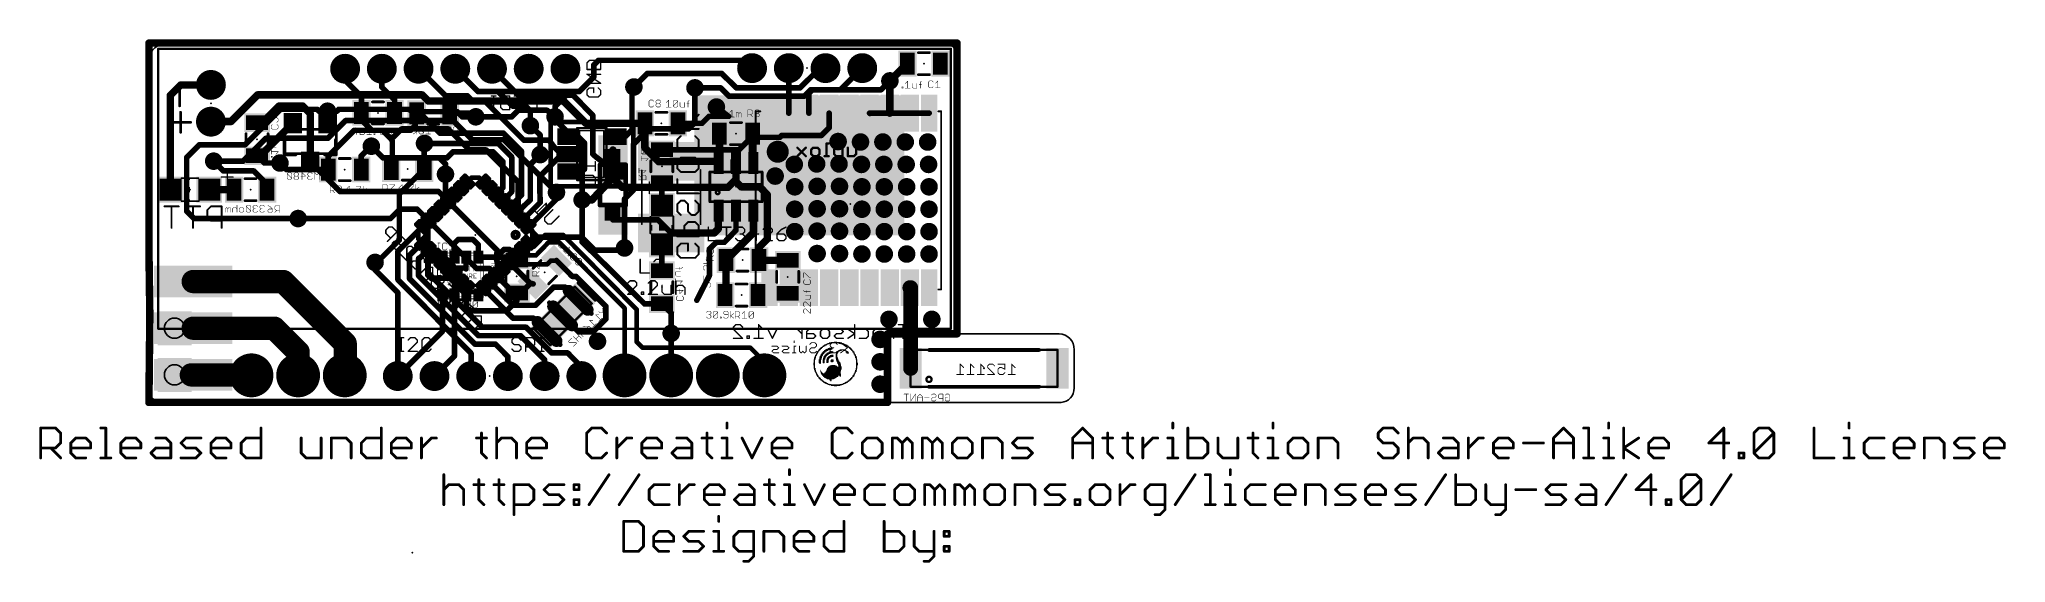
# Model space of a CAD drawing. Extents: x -6 to 101, y -9 to 20.
import ezdxf

# ---------------------------------------------------------------- set-up
doc = ezdxf.new("R2010")
doc.units = 0
for name, color, linetype in [('1', 22, 'CONTINUOUS'), ('16', 175, 'CONTINUOUS'), ('17', 82, 'CONTINUOUS'), ('18', 82, 'CONTINUOUS'), ('20', 7, 'CONTINUOUS'), ('200', 175, 'CONTINUOUS'), ('21', 253, 'CONTINUOUS'), ('22', 253, 'CONTINUOUS'), ('23', 7, 'CONTINUOUS'), ('24', 7, 'CONTINUOUS'), ('25', 253, 'CONTINUOUS'), ('26', 253, 'CONTINUOUS'), ('27', 253, 'CONTINUOUS'), ('28', 253, 'CONTINUOUS'), ('29', 253, 'CONTINUOUS'), ('30', 253, 'CONTINUOUS'), ('31', 253, 'CONTINUOUS'), ('32', 253, 'CONTINUOUS'), ('39', 22, 'CONTINUOUS'), ('40', 175, 'CONTINUOUS'), ('44', 253, 'CONTINUOUS'), ('51', 253, 'CONTINUOUS'), ('52', 253, 'CONTINUOUS')]:
    doc.layers.add(name, color=color, linetype=linetype)

# ---------------------------------------------------------------- blocks, each defined once
blk = doc.blocks.new('RECT')
blk.add_solid([(-0.5, -0.5), (0.5, -0.5), (-0.5, 0.5), (0.5, 0.5)])
blk = doc.blocks.new('ROUNDP')
at = {"const_width": 0.5}
blk.add_lwpolyline([(0, -0.25, 1), (0, 0.25, 1), (0, -0.25)], format="xyb", dxfattribs=at)
blk = doc.blocks.new('RECT112000X48000R50')
at = {"const_width": 0.075}
blk.add_lwpolyline([(0.3125, -0.075), (0.3125, 0.075, 0.4142), (0.275, 0.1125), (-0.275, 0.1125, 0.4142), (-0.3125, 0.075), (-0.3125, -0.075, 0.4142), (-0.275, -0.1125), (0.275, -0.1125, 0.4142)], format="xyb", close=True, dxfattribs=at)
blk.add_solid([(-0.2938, -0.0938), (0.2938, -0.0938), (-0.2938, 0.0938), (0.2938, 0.0938)])
blk = doc.blocks.new('RECT144512X80512R50')
at = {"const_width": 0.1258}
blk.add_lwpolyline([(0.3887, -0.1258), (0.3887, 0.1258, 0.4142), (0.3258, 0.1887), (-0.3258, 0.1887, 0.4142), (-0.3887, 0.1258), (-0.3887, -0.1258, 0.4142), (-0.3258, -0.1887), (0.3258, -0.1887, 0.4142)], format="xyb", close=True, dxfattribs=at)
blk.add_solid([(-0.3512, -0.1512), (0.3512, -0.1512), (-0.3512, 0.1512), (0.3512, 0.1512)])
blk = doc.blocks.new('RECT48000X112000R50')
at = {"const_width": 0.075}
blk.add_lwpolyline([(0.1125, -0.275), (0.1125, 0.275, 0.4142), (0.075, 0.3125), (-0.075, 0.3125, 0.4142), (-0.1125, 0.275), (-0.1125, -0.275, 0.4142), (-0.075, -0.3125), (0.075, -0.3125, 0.4142)], format="xyb", close=True, dxfattribs=at)
blk.add_solid([(-0.0938, -0.2938), (0.0938, -0.2938), (-0.0938, 0.2938), (0.0938, 0.2938)])
blk = doc.blocks.new('RECT80512X144512R50')
at = {"const_width": 0.1258}
blk.add_lwpolyline([(0.1887, -0.3258), (0.1887, 0.3258, 0.4142), (0.1258, 0.3887), (-0.1258, 0.3887, 0.4142), (-0.1887, 0.3258), (-0.1887, -0.3258, 0.4142), (-0.1258, -0.3887), (0.1258, -0.3887, 0.4142)], format="xyb", close=True, dxfattribs=at)
blk.add_solid([(-0.1512, -0.3512), (0.1512, -0.3512), (-0.1512, 0.3512), (0.1512, 0.3512)])
blk = doc.blocks.new('RECT72000X304800R100')
at = {"const_width": 0.225}
blk.add_lwpolyline([(0.1125, -0.7275), (0.1125, 0.7275, 0.4142), (0, 0.84), (0, 0.84, 0.4142), (-0.1125, 0.7275), (-0.1125, -0.7275, 0.4142), (0, -0.84), (0, -0.84, 0.4142)], format="xyb", close=True, dxfattribs=at)
blk.add_solid([(-0.0254, -0.7529), (0.0254, -0.7529), (-0.0254, 0.7529), (0.0254, 0.7529)])
blk = doc.blocks.new('RECT104512X337312R100')
at = {"const_width": 0.3266}
blk.add_lwpolyline([(0.1633, -0.7275), (0.1633, 0.7275, 0.4142), (0, 0.8908), (0, 0.8908, 0.4142), (-0.1633, 0.7275), (-0.1633, -0.7275, 0.4142), (0, -0.8908), (0, -0.8908, 0.4142)], format="xyb", close=True, dxfattribs=at)
blk.add_solid([(-0.0254, -0.7529), (0.0254, -0.7529), (-0.0254, 0.7529), (0.0254, 0.7529)])
blk = doc.blocks.new('ROUNDV')
at = {"const_width": 0.5}
blk.add_lwpolyline([(0, -0.25, 1), (0, 0.25, 1), (0, -0.25)], format="xyb", dxfattribs=at)
blk = doc.blocks.new('SQUAREV')
blk.add_solid([(-0.5, -0.5), (0.5, -0.5), (-0.5, 0.5), (0.5, 0.5)])

msp = doc.modelspace()

# ---------------------------------------------------------------- linework, layer by layer
at = {"layer": '1'}
for points, const_width in [([(0.0254, 19.5834), (44.0436, 19.5834)], 0.4064), ([(0.0254, 8.4582), (0.0254, 19.5834)], 0.4064), ([(44.0436, 19.5834), (44.0436, 3.7592)], 0.4064), ([(17.9578, 16.9418), (16.7132, 18.1864)], 0.3048), ([(24.257, 18.3896), (24.511, 18.6436)], 0.3048), ([(24.257, 17.7292), (24.257, 18.3896)], 0.3048), ([(24.511, 18.6436), (32.4564, 18.6436)], 0.3048), ([(32.4564, 18.6436), (32.88, 18.22)], 0.3048), ([(32.88, 18.2372), (32.88, 18.22)], 0.3048), ([(36.5842, 18.22), (35.4838, 17.145)], 0.3048), ([(36.88, 18.22), (36.5842, 18.22)], 0.3048), ([(40.8686, 18.0086), (40.386, 17.526)], 0.4064), ([(41.3402, 18.4658), (40.8686, 18.0086)], 0.4064), ([(40.9194, 18.0196), (41.3402, 18.4658)], 0.3048), ([(23.4696, 16.9418), (24.257, 17.7292)], 0.3048), ([(27.178, 17.9324), (26.4414, 17.1958)], 0.3048), ([(31.2166, 17.9324), (27.178, 17.9324)], 0.3048), ([(29.7688, 17.145), (31.1658, 17.145)], 0.3048), ([(31.1658, 17.145), (31.623, 16.6878)], 0.3048), ([(32.0294, 17.145), (31.2166, 17.9324)], 0.3048), ([(35.4838, 17.145), (32.0294, 17.145)], 0.3048), ([(35.7124, 16.6878), (36.068, 17.0434)], 0.3048), ([(36.068, 17.0434), (39.9034, 17.0434)], 0.3048), ([(39.9034, 17.0434), (40.386, 17.526)], 0.3048), ([(5.9436, 16.764), (4.4958, 15.3162)], 0.4064), ([(5.2578, 14.0462), (7.1882, 15.9766)], 0.3048), ([(5.9436, 16.764), (14.9098, 16.764)], 0.4064), ([(7.1882, 15.9766), (9.1948, 15.9766)], 0.3048), ([(9.1948, 15.9766), (9.2964, 15.875)], 0.3048), ([(10.3632, 15.9766), (10.2616, 15.875)], 0.3048), ([(14.1732, 15.9766), (10.3632, 15.9766)], 0.3048), ([(14.4018, 15.8496), (14.1732, 15.9766)], 0.3048), ([(14.9098, 16.764), (15.24, 16.4338)], 0.4064), ([(15.24, 16.4338), (22.606, 16.4338)], 0.4064), ([(17.9578, 16.9418), (23.4696, 16.9418)], 0.3048), ([(19.7866, 15.5702), (20.1422, 15.9258)], 0.3048), ([(20.1422, 15.9258), (21.717, 15.9258)], 0.3048), ([(21.717, 15.9258), (22.1488, 15.5702)], 0.3048), ([(22.606, 16.4338), (23.8252, 15.2146)], 0.4064), ([(31.5976, 15.5956), (30.9372, 16.1036)], 0.3048), ([(31.623, 16.6878), (35.7124, 16.6878)], 0.3048), ([(3.413, 15.3162), (3.4036, 15.3068)], 0.4064), ([(4.4958, 15.3162), (3.413, 15.3162)], 0.4064), ([(9.2964, 15.875), (9.7536, 15.875)], 0.3048), ([(10.2616, 15.875), (9.7536, 15.875)], 0.3048), ([(9.779, 14.4018), (10.7442, 15.367)], 0.3048), ([(10.7442, 15.367), (16.5862, 15.367)], 0.3048), ([(13.7922, 14.9098), (13.2334, 14.351)], 0.3048), ([(16.3322, 14.9098), (13.7922, 14.9098)], 0.3048), ([(16.8148, 15.8496), (14.4018, 15.8496)], 0.3048), ([(17.4752, 13.7668), (16.3322, 14.9098)], 0.3048), ([(16.5862, 15.367), (17.6276, 14.3256)], 0.3048), ([(17.0942, 15.5702), (16.8148, 15.8496)], 0.3048), ([(17.8308, 15.5702), (17.0942, 15.5702)], 0.3048), ([(17.8308, 15.5702), (19.7866, 15.5702)], 0.3048), ([(21.336, 14.5796), (20.8026, 15.0876)], 0.3048), ([(21.9964, 15.5702), (22.1488, 15.5702)], 0.3048), ([(21.9964, 15.5702), (23.622, 13.9446)], 0.3048), ([(23.8252, 15.2146), (27.04, 15.2146)], 0.4064), ([(27.04, 15.2146), (27.04, 13.8794)], 0.4064), ([(28.84, 15.2146), (30.1498, 15.2146)], 0.3048), ([(30.1498, 15.2146), (30.5308, 15.5956)], 0.3048), ([(30.5308, 15.5956), (31.5976, 15.5956)], 0.3048), ([(2.0828, 13.3604), (2.7686, 14.0462)], 0.3048), ([(2.7686, 14.0462), (5.2578, 14.0462)], 0.3048), ([(5.1562, 13.1572), (6.4008, 14.4018)], 0.3048), ([(6.4008, 14.4018), (9.779, 14.4018)], 0.3048), ([(9.7934, 13.4256), (11.2014, 14.8336)], 0.3048), ([(11.2014, 14.8336), (12.7508, 14.8336)], 0.3048), ([(12.1158, 13.97), (11.5824, 13.4366)], 0.3048), ([(12.1412, 13.97), (12.1158, 13.97)], 0.3048), ([(12.7508, 14.8336), (13.2334, 14.351)], 0.3048), ([(13.2334, 14.351), (13.2842, 14.235)], 0.3048), ([(13.2842, 14.235), (13.2842, 12.7872)], 0.3048), ([(15.0224, 13.6254), (15.0368, 14.1224)], 0.3048), ([(17.6276, 14.3256), (19.3548, 14.3256)], 0.3048), ([(19.3548, 14.3256), (22.225, 11.4554)], 0.3048), ([(21.336, 13.5128), (21.336, 14.5796)], 0.3048), ([(23.622, 11.049), (23.622, 13.9446)], 0.3048), ([(25.2984, 13.7618), (25.2984, 12.2428)], 0.4064), ([(27.04, 13.8794), (27.7876, 13.1318)], 0.4064), ([(31.104, 14.6558), (31.104, 13.1102)], 0.4064), ([(32.904, 14.6558), (32.904, 13.1102)], 0.4064), ([(2.0828, 10.4394), (2.0828, 13.3604)], 0.3048), ([(3.556, 13.1572), (5.1562, 13.1572)], 0.3048), ([(7.5184, 12.7), (7.1628, 13.0556)], 0.3048), ([(9.7934, 12.7), (9.7934, 13.4256)], 0.3048), ([(11.5824, 13.4366), (11.5824, 12.711)], 0.3048), ([(11.5824, 12.711), (11.5934, 12.7)], 0.3048), ([(13.2842, 12.7872), (13.2224, 12.7254)], 0.3048), ([(13.6652, 11.3682), (15.0224, 12.7254)], 0.3048), ([(15.0224, 12.7254), (15.0224, 13.6254)], 0.3048), ([(15.2654, 12.7254), (15.0224, 12.7254)], 0.3048), ([(15.0224, 12.7254), (15.0986, 12.5078)], 0.3048), ([(18.3896, 13.7668), (17.4752, 13.7668)], 0.3048), ([(20.1422, 12.0142), (18.3896, 13.7668)], 0.3048), ([(27.7876, 13.1318), (28.4538, 13.1318)], 0.4064), ([(28.4538, 13.1318), (28.4734, 13.1514)], 0.4064), ([(28.4734, 13.1514), (30.9628, 13.1514)], 0.4064), ([(30.9628, 13.1514), (31.054, 13.0602)], 0.4064), ([(31.104, 13.1102), (31.054, 13.0602)], 0.4064), ([(32.004, 13.0602), (32.004, 12.0396)], 0.4064), ([(32.004, 13.0602), (32.004, 12.1666)], 0.4064), ([(32.904, 13.1102), (32.954, 13.0602)], 0.4064), ([(9.7934, 12.7), (7.5184, 12.7)], 0.3048), ([(9.8044, 12.689), (9.7934, 12.7)], 0.3048), ([(16.1798, 11.0236), (16.1798, 12.446)], 0.3048), ([(20.1422, 10.0584), (20.1422, 12.0142)], 0.3048), ([(24.1554, 11.049), (25.2984, 12.2428)], 0.4064), ([(25.2984, 12.2428), (25.8064, 11.7348)], 0.4064), ([(25.8064, 11.7348), (31.5722, 11.7348)], 0.4064), ([(32.004, 12.1666), (31.5722, 11.7348)], 0.4064), ([(32.004, 12.0396), (32.2834, 11.7602)], 0.4064), ([(32.2834, 11.7602), (33.2994, 11.7602)], 0.4064), ([(33.2994, 11.7602), (33.7058, 11.3284)], 0.4064), ([(13.6652, 8.8646), (13.6652, 11.3682)], 0.3048), ([(15.2146, 10.0584), (16.1798, 11.0236)], 0.3048), ([(23.622, 11.049), (24.1554, 11.049)], 0.4064), ([(33.7058, 11.3284), (33.7058, 8.9154)], 0.4064), ([(2.0828, 10.4394), (2.4892, 10.033)], 0.3048), ([(2.4892, 10.033), (8.1534, 10.033)], 0.3048), ([(15.2146, 6.9596), (15.2146, 10.0584)], 0.3048), ([(21.1836, 9.017), (20.1422, 10.0584)], 0.3048), ([(25.2984, 9.9618), (27.763, 9.9618)], 0.3048), ([(27.763, 9.9618), (28.4734, 9.2514)], 0.3048), ([(30.816, 9.2514), (31.0388, 9.4742)], 0.4064), ([(31.0388, 10.445), (31.054, 10.4602)], 0.4064), ([(31.0388, 9.4742), (31.0388, 10.445)], 0.4064), ([(32.004, 10.4602), (32.004, 9.398)], 0.3048), ([(32.954, 10.4602), (32.954, 9.2668)], 0.4064), ([(0.0762, 4.699), (0.0254, 8.4582)], 0.4064), ([(12.446, 7.6454), (13.6652, 8.8646)], 0.3048), ([(16.8656, 8.89), (16.6624, 8.6868)], 0.3048), ([(16.6624, 8.6868), (16.6624, 7.939)], 0.3048), ([(17.6784, 8.89), (16.8656, 8.89)], 0.3048), ([(17.9676, 8.6008), (17.6784, 8.89)], 0.3048), ([(17.9676, 7.9338), (17.9676, 8.6008)], 0.3048), ([(20.066, 7.8994), (21.1836, 9.017)], 0.3048), ([(23.5966, 9.017), (21.1836, 9.017)], 0.3048), ([(24.3078, 8.3058), (23.5966, 9.017)], 0.3048), ([(25.8064, 8.3058), (25.9334, 8.4328)], 0.3048), ([(28.4734, 9.2514), (30.816, 9.2514)], 0.4064), ([(30.9372, 8.7376), (30.5562, 8.382)], 0.3048), ([(31.369, 8.7376), (30.9372, 8.7376)], 0.3048), ([(32.004, 9.398), (31.369, 8.7376)], 0.3048), ([(32.954, 9.2668), (31.4596, 7.7724)], 0.4064), ([(33.7058, 8.9154), (33.274, 8.4836)], 0.4064), ([(33.274, 8.4836), (33.274, 7.7868)], 0.4064), ([(12.3444, 7.6454), (12.446, 7.6454)], 0.3048), ([(16.0176, 7.9338), (16.0176, 7.5536)], 0.3048), ([(16.0176, 7.5536), (16.2306, 7.3406)], 0.3048), ([(16.6624, 7.939), (16.6676, 7.9338)], 0.3048), ([(17.2974, 7.9136), (17.3176, 7.9338)], 0.3048), ([(17.2974, 7.2898), (17.2974, 7.9136)], 0.3048), ([(17.9676, 7.9338), (19.9156, 7.9338)], 0.3048), ([(19.9156, 7.9338), (20.066, 7.7834)], 0.3048), ([(20.066, 7.7834), (20.066, 7.8994)], 0.3048), ([(24.3078, 8.3058), (25.8064, 8.3058)], 0.3048), ([(30.5562, 8.382), (30.5562, 6.9342)], 0.3048), ([(31.4596, 7.7724), (31.4596, 5.9182)], 0.4064), ([(33.274, 7.7868), (33.2596, 7.7724)], 0.4064), ([(33.274, 7.758), (33.2596, 7.7724)], 0.4064), ([(34.8234, 7.758), (33.274, 7.758)], 0.4064), ([(2.4384, 6.604), (7.3406, 6.604)], 1.27), ([(7.3406, 6.604), (10.7188, 3.2258)], 1.27), ([(15.3924, 6.7818), (15.2146, 6.9596)], 0.3048), ([(16.4592, 6.7818), (15.3924, 6.7818)], 0.3048), ([(16.2306, 7.3406), (17.2466, 7.3406)], 0.3048), ([(16.6676, 6.5734), (16.4592, 6.7818)], 0.3048), ([(16.6676, 5.8838), (16.6676, 6.5734)], 0.3048), ([(17.2466, 7.3406), (17.2974, 7.2898)], 0.3048), ([(30.5562, 6.9342), (29.8704, 5.588)], 0.3048), ([(16.0176, 5.8838), (16.0176, 3.8976)], 0.3048), ([(16.6676, 5.8838), (16.6676, 2.5476)], 0.3048), ([(17.3228, 5.8786), (17.3176, 5.8838)], 0.3048), ([(17.3228, 5.1816), (17.3228, 5.8786)], 0.3048), ([(20.066, 5.5626), (19.5072, 5.0038)], 0.3048), ([(20.066, 5.9834), (20.066, 5.5626)], 0.3048), ([(31.4596, 5.9182), (31.4088, 5.8674)], 0.4064), ([(0.0254, 0.0254), (0.0762, 4.699)], 0.4064), ([(17.5006, 5.0038), (17.3228, 5.1816)], 0.3048), ([(19.5072, 5.0038), (17.5006, 5.0038)], 0.3048), ([(10.7188, 3.2258), (10.7188, 1.524)], 1.27), ([(16.0176, 3.8976), (13.58, 1.46)], 0.3048), ([(28.4734, 1.4986), (28.4734, 3.7846)], 0.3048), ([(44.0436, 3.7592), (40.259, 3.7592)], 0.4064), ([(40.259, 3.7592), (40.259, 0.0254)], 0.4064), ([(2.3368, 1.524), (5.6388, 1.524)], 1.27), ([(10.7188, 1.524), (10.6934, 1.4986)], 1.27), ([(16.6676, 2.5476), (15.58, 1.46)], 0.3048), ([(5.6134, 1.4986), (5.6388, 1.4986)], 0.4064), ([(5.6388, 1.4986), (5.6388, 1.524)], 0.4064), ([(40.259, 0.0254), (0.0254, 0.0254)], 0.4064)]:
    msp.add_lwpolyline(points, dxfattribs=dict(at, const_width=const_width))
for points, const_width in [([(0.0254, 19.685, 1), (0.0254, 19.4818)], 0.2032), ([(0.127, 19.5834, 1), (-0.0762, 19.5834)], 0.2032), ([(44.1452, 19.5834, 1), (43.942, 19.5834)], 0.2032), ([(44.0436, 19.4818, 1), (44.0436, 19.685)], 0.2032), ([(16.7671, 18.2403, 1), (16.6593, 18.1325)], 0.1524), ([(24.3332, 18.3896, 1), (24.1808, 18.3896)], 0.1524), ([(24.2031, 18.4435, 1), (24.3109, 18.3357)], 0.1524), ([(24.511, 18.7198, 1), (24.511, 18.5674)], 0.1524), ([(24.5649, 18.5897, 1), (24.4571, 18.6975)], 0.1524), ([(32.5103, 18.6975, 1), (32.4025, 18.5897)], 0.1524), ([(32.4564, 18.5674, 1), (32.4564, 18.7198)], 0.1524), ([(32.9562, 18.2372, 1), (32.8038, 18.2372)], 0.1524), ([(32.8038, 18.22, 1), (32.9562, 18.22)], 0.1524), ([(32.8261, 18.1661, 1), (32.9339, 18.2739)], 0.1524), ([(36.5842, 18.2962, 1), (36.5842, 18.1438)], 0.1524), ([(36.6374, 18.1655, 1), (36.531, 18.2745)], 0.1524), ([(36.88, 18.1438, 1), (36.88, 18.2962)], 0.1524), ([(40.9404, 17.9368, 1), (40.7968, 18.0804)], 0.2032), ([(41.4109, 18.3929, 1), (41.2695, 18.5387)], 0.2032), ([(41.3956, 18.4135, 1), (41.2848, 18.5181)], 0.1524), ([(24.1808, 17.7292, 1), (24.3332, 17.7292)], 0.1524), ([(24.3109, 17.6753, 1), (24.2031, 17.7831)], 0.1524), ([(26.3875, 17.2497, 1), (26.4953, 17.1419)], 0.1524), ([(27.178, 18.0086, 1), (27.178, 17.8562)], 0.1524), ([(27.2319, 17.8785, 1), (27.1241, 17.9863)], 0.1524), ([(29.7688, 17.2212, 1), (29.7688, 17.0688)], 0.1524), ([(31.2197, 17.1989, 1), (31.1119, 17.0911)], 0.1524), ([(31.2696, 17.9871, 1), (31.1636, 17.8777)], 0.1524), ([(31.1658, 17.0688, 1), (31.1658, 17.2212)], 0.1524), ([(31.2166, 17.8562, 1), (31.2166, 18.0086)], 0.1524), ([(32.0294, 17.2212, 1), (32.0294, 17.0688)], 0.1524), ([(31.9764, 17.0903, 1), (32.0824, 17.1997)], 0.1524), ([(35.4306, 17.1995, 1), (35.537, 17.0905)], 0.1524), ([(35.4838, 17.0688, 1), (35.4838, 17.2212)], 0.1524), ([(36.068, 17.1196, 1), (36.068, 16.9672)], 0.1524), ([(36.1219, 16.9895, 1), (36.0141, 17.0973)], 0.1524), ([(39.8495, 17.0973, 1), (39.9573, 16.9895)], 0.1524), ([(39.9034, 16.9672, 1), (39.9034, 17.1196)], 0.1524), ([(40.3142, 17.5978, 1), (40.4578, 17.4542)], 0.2032), ([(40.4399, 17.4721, 1), (40.3321, 17.5799)], 0.1524), ([(40.7979, 18.0815, 1), (40.9393, 17.9357)], 0.2032), ([(40.864, 18.0719, 1), (40.9748, 17.9673)], 0.1524), ([(5.9436, 16.8656, 1), (5.9436, 16.6624)], 0.2032), ([(6.0154, 16.6922, 1), (5.8718, 16.8358)], 0.2032), ([(7.1882, 16.0528, 1), (7.1882, 15.9004)], 0.1524), ([(7.2421, 15.9227, 1), (7.1343, 16.0305)], 0.1524), ([(9.2487, 16.0305, 1), (9.1409, 15.9227)], 0.1524), ([(9.1948, 15.9004, 1), (9.1948, 16.0528)], 0.1524), ([(10.3632, 16.0528, 1), (10.3632, 15.9004)], 0.1524), ([(10.4171, 15.9227, 1), (10.3093, 16.0305)], 0.1524), ([(14.2102, 16.0432, 1), (14.1362, 15.91)], 0.1524), ([(14.1732, 15.9004, 1), (14.1732, 16.0528)], 0.1524), ([(14.9816, 16.8358, 1), (14.838, 16.6922)], 0.2032), ([(14.9098, 16.6624, 1), (14.9098, 16.8656)], 0.2032), ([(15.24, 16.5354, 1), (15.24, 16.3322)], 0.2032), ([(15.1682, 16.362, 1), (15.3118, 16.5056)], 0.2032), ([(17.9578, 17.018, 1), (17.9578, 16.8656)], 0.1524), ([(17.9039, 16.8879, 1), (18.0117, 16.9957)], 0.1524), ([(20.1422, 16.002, 1), (20.1422, 15.8496)], 0.1524), ([(20.1961, 15.8719, 1), (20.0883, 15.9797)], 0.1524), ([(21.7654, 15.9846, 1), (21.6686, 15.867)], 0.1524), ([(21.717, 15.8496, 1), (21.717, 16.002)], 0.1524), ([(22.6778, 16.5056, 1), (22.5342, 16.362)], 0.2032), ([(22.606, 16.3322, 1), (22.606, 16.5354)], 0.2032), ([(23.4157, 16.9957, 1), (23.5235, 16.8879)], 0.1524), ([(23.4696, 16.8656, 1), (23.4696, 17.018)], 0.1524), ([(30.9837, 16.164, 1), (30.8907, 16.0432)], 0.1524), ([(31.623, 16.764, 1), (31.623, 16.6116)], 0.1524), ([(31.5691, 16.6339, 1), (31.6769, 16.7417)], 0.1524), ([(35.6585, 16.7417, 1), (35.7663, 16.6339)], 0.1524), ([(35.7124, 16.6116, 1), (35.7124, 16.764)], 0.1524), ([(3.3318, 15.3786, 1), (3.4754, 15.235)], 0.2032), ([(3.413, 15.4178, 1), (3.413, 15.2146)], 0.2032), ([(3.4848, 15.2444, 1), (3.3412, 15.388)], 0.2032), ([(4.424, 15.388, 1), (4.5676, 15.2444)], 0.2032), ([(4.4958, 15.2146, 1), (4.4958, 15.4178)], 0.2032), ([(9.2964, 15.9512, 1), (9.2964, 15.7988)], 0.1524), ([(9.2425, 15.8211, 1), (9.3503, 15.9289)], 0.1524), ([(9.7536, 15.9512, 1), (9.7536, 15.7988)], 0.1524), ([(9.7536, 15.7988, 1), (9.7536, 15.9512)], 0.1524), ([(10.2077, 15.9289, 1), (10.3155, 15.8211)], 0.1524), ([(10.2616, 15.7988, 1), (10.2616, 15.9512)], 0.1524), ([(10.7442, 15.4432, 1), (10.7442, 15.2908)], 0.1524), ([(10.7981, 15.3131, 1), (10.6903, 15.4209)], 0.1524), ([(13.7922, 14.986, 1), (13.7922, 14.8336)], 0.1524), ([(13.8461, 14.8559, 1), (13.7383, 14.9637)], 0.1524), ([(14.4018, 15.9258, 1), (14.4018, 15.7734)], 0.1524), ([(14.3648, 15.783, 1), (14.4388, 15.9162)], 0.1524), ([(16.3861, 14.9637, 1), (16.2783, 14.8559)], 0.1524), ([(16.3322, 14.8336, 1), (16.3322, 14.986)], 0.1524), ([(16.6401, 15.4209, 1), (16.5323, 15.3131)], 0.1524), ([(16.5862, 15.2908, 1), (16.5862, 15.4432)], 0.1524), ([(16.8687, 15.9035, 1), (16.7609, 15.7957)], 0.1524), ([(16.8148, 15.7734, 1), (16.8148, 15.9258)], 0.1524), ([(17.0942, 15.6464, 1), (17.0942, 15.494)], 0.1524), ([(17.0403, 15.5163, 1), (17.1481, 15.6241)], 0.1524), ([(17.8308, 15.6464, 1), (17.8308, 15.494)], 0.1524), ([(17.8308, 15.494, 1), (17.8308, 15.6464)], 0.1524), ([(19.7327, 15.6241, 1), (19.8405, 15.5163)], 0.1524), ([(19.7866, 15.494, 1), (19.7866, 15.6464)], 0.1524), ([(20.8552, 15.1428, 1), (20.75, 15.0324)], 0.1524), ([(21.9964, 15.6464, 1), (21.9964, 15.494)], 0.1524), ([(22.0503, 15.6241, 1), (21.9425, 15.5163)], 0.1524), ([(22.1004, 15.5114, 1), (22.1972, 15.629)], 0.1524), ([(22.1488, 15.494, 1), (22.1488, 15.6464)], 0.1524), ([(23.8252, 15.3162, 1), (23.8252, 15.113)], 0.2032), ([(23.7534, 15.1428, 1), (23.897, 15.2864)], 0.2032), ([(27.1416, 15.2146, 1), (26.9384, 15.2146)], 0.2032), ([(27.04, 15.113, 1), (27.04, 15.3162)], 0.2032), ([(28.84, 15.2908, 1), (28.84, 15.1384)], 0.1524), ([(30.0959, 15.2685, 1), (30.2037, 15.1607)], 0.1524), ([(30.1498, 15.1384, 1), (30.1498, 15.2908)], 0.1524), ([(30.5308, 15.6718, 1), (30.5308, 15.5194)], 0.1524), ([(30.5847, 15.5417, 1), (30.4769, 15.6495)], 0.1524), ([(31.5511, 15.5352, 1), (31.6441, 15.656)], 0.1524), ([(31.5976, 15.5194, 1), (31.5976, 15.6718)], 0.1524), ([(2.7686, 14.1224, 1), (2.7686, 13.97)], 0.1524), ([(2.8225, 13.9923, 1), (2.7147, 14.1001)], 0.1524), ([(5.2039, 14.1001, 1), (5.3117, 13.9923)], 0.1524), ([(5.2578, 13.97, 1), (5.2578, 14.1224)], 0.1524), ([(6.4008, 14.478, 1), (6.4008, 14.3256)], 0.1524), ([(6.4547, 14.3479, 1), (6.3469, 14.4557)], 0.1524), ([(9.7251, 14.4557, 1), (9.8329, 14.3479)], 0.1524), ([(9.779, 14.3256, 1), (9.779, 14.478)], 0.1524), ([(11.2014, 14.9098, 1), (11.2014, 14.7574)], 0.1524), ([(11.2553, 14.7797, 1), (11.1475, 14.8875)], 0.1524), ([(12.1158, 14.0462, 1), (12.1158, 13.8938)], 0.1524), ([(12.1697, 13.9161, 1), (12.0619, 14.0239)], 0.1524), ([(12.1412, 13.8938, 1), (12.1412, 14.0462)], 0.1524), ([(12.8047, 14.8875, 1), (12.6969, 14.7797)], 0.1524), ([(12.7508, 14.7574, 1), (12.7508, 14.9098)], 0.1524), ([(13.3032, 14.3816, 1), (13.1636, 14.3204)], 0.1524), ([(13.1795, 14.4049, 1), (13.2873, 14.2971)], 0.1524), ([(13.1795, 14.2971, 1), (13.2873, 14.4049)], 0.1524), ([(13.3604, 14.235, 1), (13.208, 14.235)], 0.1524), ([(13.2144, 14.2044, 1), (13.354, 14.2656)], 0.1524), ([(15.113, 14.1202, 1), (14.9606, 14.1246)], 0.1524), ([(17.6276, 14.4018, 1), (17.6276, 14.2494)], 0.1524), ([(17.5737, 14.2717, 1), (17.6815, 14.3795)], 0.1524), ([(19.4087, 14.3795, 1), (19.3009, 14.2717)], 0.1524), ([(19.3548, 14.2494, 1), (19.3548, 14.4018)], 0.1524), ([(21.4122, 14.5796, 1), (21.2598, 14.5796)], 0.1524), ([(21.2834, 14.5244, 1), (21.3886, 14.6348)], 0.1524), ([(23.6982, 13.9446, 1), (23.5458, 13.9446)], 0.1524), ([(23.5681, 13.8907, 1), (23.6759, 13.9985)], 0.1524), ([(25.4, 13.7618, 1), (25.1968, 13.7618)], 0.2032), ([(26.9384, 13.8794, 1), (27.1416, 13.8794)], 0.2032), ([(27.1118, 13.9512, 1), (26.9682, 13.8076)], 0.2032), ([(31.2056, 14.6558, 1), (31.0024, 14.6558)], 0.2032), ([(33.0056, 14.6558, 1), (32.8024, 14.6558)], 0.2032), ([(2.159, 13.3604, 1), (2.0066, 13.3604)], 0.1524), ([(2.0289, 13.4143, 1), (2.1367, 13.3065)], 0.1524), ([(3.556, 13.2334, 1), (3.556, 13.081)], 0.1524), ([(5.1023, 13.2111, 1), (5.2101, 13.1033)], 0.1524), ([(5.1562, 13.081, 1), (5.1562, 13.2334)], 0.1524), ([(7.2167, 13.1095, 1), (7.1089, 13.0017)], 0.1524), ([(9.8696, 13.4256, 1), (9.7172, 13.4256)], 0.1524), ([(9.7395, 13.4795, 1), (9.8473, 13.3717)], 0.1524), ([(11.6586, 13.4366, 1), (11.5062, 13.4366)], 0.1524), ([(11.5285, 13.4905, 1), (11.6363, 13.3827)], 0.1524), ([(11.6363, 12.7649, 1), (11.5285, 12.6571)], 0.1524), ([(13.1685, 12.7793, 1), (13.2763, 12.6715)], 0.1524), ([(13.208, 12.7872, 1), (13.3604, 12.7872)], 0.1524), ([(13.3381, 12.7333, 1), (13.2303, 12.8411)], 0.1524), ([(15.0986, 13.6254, 1), (14.9462, 13.6254)], 0.1524), ([(14.9462, 13.6276, 1), (15.0986, 13.6232)], 0.1524), ([(15.0224, 12.8016, 1), (15.0224, 12.6492)], 0.1524), ([(15.0943, 12.7506, 1), (14.9505, 12.7002)], 0.1524), ([(15.0763, 12.6715, 1), (14.9685, 12.7793)], 0.1524), ([(15.2654, 12.6492, 1), (15.2654, 12.8016)], 0.1524), ([(17.4752, 13.843, 1), (17.4752, 13.6906)], 0.1524), ([(17.4213, 13.7129, 1), (17.5291, 13.8207)], 0.1524), ([(18.4435, 13.8207, 1), (18.3357, 13.7129)], 0.1524), ([(18.3896, 13.6906, 1), (18.3896, 13.843)], 0.1524), ([(21.2598, 13.5128, 1), (21.4122, 13.5128)], 0.1524), ([(27.7876, 13.2334, 1), (27.7876, 13.0302)], 0.2032), ([(27.7158, 13.06, 1), (27.8594, 13.2036)], 0.2032), ([(28.382, 13.2036, 1), (28.5256, 13.06)], 0.2032), ([(28.4734, 13.253, 1), (28.4734, 13.0498)], 0.2032), ([(28.5452, 13.0796, 1), (28.4016, 13.2232)], 0.2032), ([(28.4538, 13.0302, 1), (28.4538, 13.2334)], 0.2032), ([(31.0346, 13.2232, 1), (30.891, 13.0796)], 0.2032), ([(30.9822, 13.132, 1), (31.1258, 12.9884)], 0.2032), ([(30.9628, 13.0498, 1), (30.9628, 13.253)], 0.2032), ([(30.9822, 12.9884, 1), (31.1258, 13.132)], 0.2032), ([(31.0024, 13.1102, 1), (31.2056, 13.1102)], 0.2032), ([(31.1758, 13.0384, 1), (31.0322, 13.182)], 0.2032), ([(32.1056, 13.0602, 1), (31.9024, 13.0602)], 0.2032), ([(32.1056, 13.0602, 1), (31.9024, 13.0602)], 0.2032), ([(32.8024, 13.1102, 1), (33.0056, 13.1102)], 0.2032), ([(32.9758, 13.182, 1), (32.8322, 13.0384)], 0.2032), ([(32.8822, 12.9884, 1), (33.0258, 13.132)], 0.2032), ([(7.5184, 12.7762, 1), (7.5184, 12.6238)], 0.1524), ([(7.4645, 12.6461, 1), (7.5723, 12.7539)], 0.1524), ([(9.8473, 12.7539, 1), (9.7395, 12.6461)], 0.1524), ([(9.7172, 12.7, 1), (9.8696, 12.7)], 0.1524), ([(9.7505, 12.6351, 1), (9.8583, 12.7429)], 0.1524), ([(9.7934, 12.6238, 1), (9.7934, 12.7762)], 0.1524), ([(11.5062, 12.711, 1), (11.6586, 12.711)], 0.1524), ([(11.5395, 12.6461, 1), (11.6473, 12.7539)], 0.1524), ([(14.9462, 12.7254, 1), (15.0986, 12.7254)], 0.1524), ([(15.0267, 12.4826, 1), (15.1705, 12.533)], 0.1524), ([(16.256, 12.446, 1), (16.1036, 12.446)], 0.1524), ([(20.2184, 12.0142, 1), (20.066, 12.0142)], 0.1524), ([(20.0883, 11.9603, 1), (20.1961, 12.0681)], 0.1524), ([(25.1968, 12.2428, 1), (25.4, 12.2428)], 0.2032), ([(25.3702, 12.3146, 1), (25.2266, 12.171)], 0.2032), ([(25.3718, 12.1725, 1), (25.225, 12.3131)], 0.2032), ([(25.8064, 11.8364, 1), (25.8064, 11.6332)], 0.2032), ([(25.7346, 11.663, 1), (25.8782, 11.8066)], 0.2032), ([(31.5004, 11.8066, 1), (31.644, 11.663)], 0.2032), ([(31.5722, 11.6332, 1), (31.5722, 11.8364)], 0.2032), ([(31.9024, 12.1666, 1), (32.1056, 12.1666)], 0.2032), ([(31.9024, 12.0396, 1), (32.1056, 12.0396)], 0.2032), ([(32.0758, 12.1114, 1), (31.9322, 11.9678)], 0.2032), ([(32.0758, 12.0948, 1), (31.9322, 12.2384)], 0.2032), ([(32.2834, 11.8618, 1), (32.2834, 11.6586)], 0.2032), ([(32.2116, 11.6884, 1), (32.3552, 11.832)], 0.2032), ([(33.3734, 11.8298, 1), (33.2254, 11.6906)], 0.2032), ([(33.2994, 11.6586, 1), (33.2994, 11.8618)], 0.2032), ([(13.7414, 11.3682, 1), (13.589, 11.3682)], 0.1524), ([(13.6113, 11.4221, 1), (13.7191, 11.3143)], 0.1524), ([(16.1036, 11.0236, 1), (16.256, 11.0236)], 0.1524), ([(16.2337, 10.9697, 1), (16.1259, 11.0775)], 0.1524), ([(22.1711, 11.4015, 1), (22.2789, 11.5093)], 0.1524), ([(23.622, 11.1506, 1), (23.622, 10.9474)], 0.2032), ([(23.5458, 11.049, 1), (23.6982, 11.049)], 0.1524), ([(24.082, 11.1193, 1), (24.2288, 10.9787)], 0.2032), ([(24.1554, 10.9474, 1), (24.1554, 11.1506)], 0.2032), ([(33.8074, 11.3284, 1), (33.6042, 11.3284)], 0.2032), ([(33.6318, 11.2588, 1), (33.7798, 11.398)], 0.2032), ([(2.1367, 10.4933, 1), (2.0289, 10.3855)], 0.1524), ([(2.0066, 10.4394, 1), (2.159, 10.4394)], 0.1524), ([(2.4892, 10.1092, 1), (2.4892, 9.9568)], 0.1524), ([(2.4353, 9.9791, 1), (2.5431, 10.0869)], 0.1524), ([(8.1534, 9.9568, 1), (8.1534, 10.1092)], 0.1524), ([(15.2908, 10.0584, 1), (15.1384, 10.0584)], 0.1524), ([(15.1607, 10.1123, 1), (15.2685, 10.0045)], 0.1524), ([(20.1961, 10.1123, 1), (20.0883, 10.0045)], 0.1524), ([(20.066, 10.0584, 1), (20.2184, 10.0584)], 0.1524), ([(25.2984, 10.038, 1), (25.2984, 9.8856)], 0.1524), ([(27.8169, 10.0157, 1), (27.7091, 9.9079)], 0.1524), ([(27.763, 9.8856, 1), (27.763, 10.038)], 0.1524), ([(31.1404, 10.445, 1), (30.9372, 10.445)], 0.2032), ([(30.967, 10.5168, 1), (31.1106, 10.3732)], 0.2032), ([(31.1106, 9.4024, 1), (30.967, 9.546)], 0.2032), ([(31.1258, 10.3884, 1), (30.9822, 10.532)], 0.2032), ([(32.0802, 10.4602, 1), (31.9278, 10.4602)], 0.1524), ([(33.0556, 10.4602, 1), (32.8524, 10.4602)], 0.2032), ([(0.127, 8.4596, 1), (-0.0762, 8.4568)], 0.2032), ([(13.589, 8.8646, 1), (13.7414, 8.8646)], 0.1524), ([(13.7191, 8.8107, 1), (13.6113, 8.9185)], 0.1524), ([(16.7386, 8.6868, 1), (16.5862, 8.6868)], 0.1524), ([(16.6085, 8.7407, 1), (16.7163, 8.6329)], 0.1524), ([(16.8656, 8.9662, 1), (16.8656, 8.8138)], 0.1524), ([(16.9195, 8.8361, 1), (16.8117, 8.9439)], 0.1524), ([(17.7323, 8.9439, 1), (17.6245, 8.8361)], 0.1524), ([(17.6784, 8.8138, 1), (17.6784, 8.9662)], 0.1524), ([(18.0438, 8.6008, 1), (17.8914, 8.6008)], 0.1524), ([(17.9137, 8.5469, 1), (18.0215, 8.6547)], 0.1524), ([(21.1836, 9.0932, 1), (21.1836, 8.9408)], 0.1524), ([(21.2375, 8.9631, 1), (21.1297, 9.0709)], 0.1524), ([(21.1297, 8.9631, 1), (21.2375, 9.0709)], 0.1524), ([(23.6505, 9.0709, 1), (23.5427, 8.9631)], 0.1524), ([(23.5966, 8.9408, 1), (23.5966, 9.0932)], 0.1524), ([(25.9873, 8.3789, 1), (25.8795, 8.4867)], 0.1524), ([(28.4734, 9.353, 1), (28.4734, 9.1498)], 0.2032), ([(28.4195, 9.1975, 1), (28.5273, 9.3053)], 0.1524), ([(30.7442, 9.3232, 1), (30.8878, 9.1796)], 0.2032), ([(30.816, 9.1498, 1), (30.816, 9.353)], 0.2032), ([(30.9372, 8.8138, 1), (30.9372, 8.6614)], 0.1524), ([(30.9892, 8.6819, 1), (30.8852, 8.7933)], 0.1524), ([(30.9372, 9.4742, 1), (31.1404, 9.4742)], 0.2032), ([(31.3141, 8.7904, 1), (31.4239, 8.6848)], 0.1524), ([(31.369, 8.6614, 1), (31.369, 8.8138)], 0.1524), ([(31.9278, 9.398, 1), (32.0802, 9.398)], 0.1524), ([(32.0589, 9.3452, 1), (31.9491, 9.4508)], 0.1524), ([(32.8524, 9.2668, 1), (33.0556, 9.2668)], 0.2032), ([(33.0258, 9.195, 1), (32.8822, 9.3386)], 0.2032), ([(33.3756, 8.4836, 1), (33.1724, 8.4836)], 0.2032), ([(33.2022, 8.5554, 1), (33.3458, 8.4118)], 0.2032), ([(33.6042, 8.9154, 1), (33.8074, 8.9154)], 0.2032), ([(33.7776, 8.8436, 1), (33.634, 8.9872)], 0.2032), ([(-0.0762, 8.4582, 1), (0.127, 8.4582)], 0.2032), ([(12.3444, 7.7216, 1), (12.3444, 7.5692)], 0.1524), ([(12.3921, 7.6993, 1), (12.4999, 7.5915)], 0.1524), ([(12.446, 7.5692, 1), (12.446, 7.7216)], 0.1524), ([(16.0938, 7.9338, 1), (15.9414, 7.9338)], 0.1524), ([(16.0715, 7.6075, 1), (15.9637, 7.4997)], 0.1524), ([(15.9414, 7.5536, 1), (16.0938, 7.5536)], 0.1524), ([(16.7163, 7.9929, 1), (16.6085, 7.8851)], 0.1524), ([(16.5862, 7.939, 1), (16.7386, 7.939)], 0.1524), ([(16.6137, 7.8799, 1), (16.7215, 7.9877)], 0.1524), ([(17.3736, 7.9136, 1), (17.2212, 7.9136)], 0.1524), ([(17.2435, 7.9675, 1), (17.3513, 7.8597)], 0.1524), ([(17.3715, 7.8799, 1), (17.2637, 7.9877)], 0.1524), ([(17.9676, 8.01, 1), (17.9676, 7.8576)], 0.1524), ([(17.8914, 7.9338, 1), (18.0438, 7.9338)], 0.1524), ([(19.9695, 7.9877, 1), (19.8617, 7.8799)], 0.1524), ([(19.9156, 7.8576, 1), (19.9156, 8.01)], 0.1524), ([(20.1422, 7.8994, 1), (19.9898, 7.8994)], 0.1524), ([(20.0121, 7.9533, 1), (20.1199, 7.8455)], 0.1524), ([(19.9898, 7.7834, 1), (20.1422, 7.7834)], 0.1524), ([(20.0121, 7.7295, 1), (20.1199, 7.8373)], 0.1524), ([(24.3078, 8.382, 1), (24.3078, 8.2296)], 0.1524), ([(24.2539, 8.2519, 1), (24.3617, 8.3597)], 0.1524), ([(25.7525, 8.3597, 1), (25.8603, 8.2519)], 0.1524), ([(25.8064, 8.2296, 1), (25.8064, 8.382)], 0.1524), ([(30.6324, 8.382, 1), (30.48, 8.382)], 0.1524), ([(30.5042, 8.4377, 1), (30.6082, 8.3263)], 0.1524), ([(31.5612, 7.7724, 1), (31.358, 7.7724)], 0.2032), ([(31.3878, 7.8442, 1), (31.5314, 7.7006)], 0.2032), ([(33.3314, 7.8442, 1), (33.1878, 7.7006)], 0.2032), ([(33.1878, 7.8442, 1), (33.3314, 7.7006)], 0.2032), ([(33.274, 7.8596, 1), (33.274, 7.6564)], 0.2032), ([(33.1724, 7.7868, 1), (33.3756, 7.7868)], 0.2032), ([(33.3458, 7.715, 1), (33.2022, 7.8586)], 0.2032), ([(33.2022, 7.6862, 1), (33.3458, 7.8298)], 0.2032), ([(34.8234, 7.6564, 1), (34.8234, 7.8596)], 0.2032), ([(2.4384, 6.9215, 1), (2.4384, 6.2865)], 0.635), ([(7.5651, 6.8285, 1), (7.1161, 6.3795)], 0.635), ([(7.3406, 6.2865, 1), (7.3406, 6.9215)], 0.635), ([(15.2685, 7.0135, 1), (15.1607, 6.9057)], 0.1524), ([(15.1384, 6.9596, 1), (15.2908, 6.9596)], 0.1524), ([(15.3924, 6.858, 1), (15.3924, 6.7056)], 0.1524), ([(15.3385, 6.7279, 1), (15.4463, 6.8357)], 0.1524), ([(16.2306, 7.4168, 1), (16.2306, 7.2644)], 0.1524), ([(16.1767, 7.2867, 1), (16.2845, 7.3945)], 0.1524), ([(16.5131, 6.8357, 1), (16.4053, 6.7279)], 0.1524), ([(16.4592, 6.7056, 1), (16.4592, 6.858)], 0.1524), ([(16.7438, 6.5734, 1), (16.5914, 6.5734)], 0.1524), ([(16.6137, 6.5195, 1), (16.7215, 6.6273)], 0.1524), ([(17.3005, 7.3945, 1), (17.1927, 7.2867)], 0.1524), ([(17.2212, 7.2898, 1), (17.3736, 7.2898)], 0.1524), ([(17.2435, 7.2359, 1), (17.3513, 7.3437)], 0.1524), ([(17.2466, 7.2644, 1), (17.2466, 7.4168)], 0.1524), ([(30.48, 6.9342, 1), (30.6324, 6.9342)], 0.1524), ([(30.6241, 6.8996, 1), (30.4883, 6.9688)], 0.1524), ([(16.0938, 5.8838, 1), (15.9414, 5.8838)], 0.1524), ([(16.7438, 5.8838, 1), (16.5914, 5.8838)], 0.1524), ([(16.5914, 5.8838, 1), (16.7438, 5.8838)], 0.1524), ([(17.3715, 5.9377, 1), (17.2637, 5.8299)], 0.1524), ([(17.399, 5.8786, 1), (17.2466, 5.8786)], 0.1524), ([(17.2689, 5.8247, 1), (17.3767, 5.9325)], 0.1524), ([(20.1422, 5.9834, 1), (19.9898, 5.9834)], 0.1524), ([(19.9898, 5.5626, 1), (20.1422, 5.5626)], 0.1524), ([(20.1199, 5.5087, 1), (20.0121, 5.6165)], 0.1524), ([(29.8025, 5.6226, 1), (29.9383, 5.5534)], 0.1524), ([(31.337, 5.9392, 1), (31.4806, 5.7956)], 0.2032), ([(31.358, 5.9182, 1), (31.5612, 5.9182)], 0.2032), ([(31.5314, 5.8464, 1), (31.3878, 5.99)], 0.2032), ([(0.1778, 4.6979, 1), (-0.0254, 4.7001)], 0.2032), ([(-0.0254, 4.6976, 1), (0.1778, 4.7004)], 0.2032), ([(17.3767, 5.2355, 1), (17.2689, 5.1277)], 0.1524), ([(17.2466, 5.1816, 1), (17.399, 5.1816)], 0.1524), ([(17.5006, 5.08, 1), (17.5006, 4.9276)], 0.1524), ([(17.4467, 4.9499, 1), (17.5545, 5.0577)], 0.1524), ([(19.4533, 5.0577, 1), (19.5611, 4.9499)], 0.1524), ([(19.5072, 4.9276, 1), (19.5072, 5.08)], 0.1524), ([(11.0363, 3.2258, 1), (10.4013, 3.2258)], 0.635), ([(10.4943, 3.0013, 1), (10.9433, 3.4503)], 0.635), ([(15.9414, 3.8976, 1), (16.0938, 3.8976)], 0.1524), ([(16.0715, 3.8437, 1), (15.9637, 3.9515)], 0.1524), ([(28.5496, 3.7846, 1), (28.3972, 3.7846)], 0.1524), ([(40.259, 3.8608, 1), (40.259, 3.6576)], 0.2032), ([(40.3606, 3.7592, 1), (40.1574, 3.7592)], 0.2032), ([(43.942, 3.7592, 1), (44.1452, 3.7592)], 0.2032), ([(44.0436, 3.6576, 1), (44.0436, 3.8608)], 0.2032), ([(2.3368, 1.8415, 1), (2.3368, 1.2065)], 0.635), ([(5.6388, 1.2065, 1), (5.6388, 1.8415)], 0.635), ([(10.9433, 1.2995, 1), (10.4943, 1.7485)], 0.635), ([(16.5914, 2.5476, 1), (16.7438, 2.5476)], 0.1524), ([(16.7215, 2.4937, 1), (16.6137, 2.6015)], 0.1524), ([(5.6134, 1.6002, 1), (5.6134, 1.397)], 0.2032), ([(5.7404, 1.524, 1), (5.5372, 1.524)], 0.2032), ([(5.5372, 1.4986, 1), (5.7404, 1.4986)], 0.2032), ([(5.6388, 1.397, 1), (5.6388, 1.6002)], 0.2032), ([(10.4689, 1.7231, 1), (10.9179, 1.2741)], 0.635), ([(10.4013, 1.524, 1), (11.0363, 1.524)], 0.635), ([(13.5261, 1.5139, 1), (13.6339, 1.4061)], 0.1524), ([(15.5261, 1.5139, 1), (15.6339, 1.4061)], 0.1524), ([(28.3972, 1.4986, 1), (28.5496, 1.4986)], 0.1524), ([(0.0254, 0.127, 1), (0.0254, -0.0762)], 0.2032), ([(-0.0762, 0.0265, 1), (0.127, 0.0243)], 0.2032), ([(40.1574, 0.0254, 1), (40.3606, 0.0254)], 0.2032), ([(40.259, -0.0762, 1), (40.259, 0.127)], 0.2032)]:
    msp.add_lwpolyline(points, format="xyb", dxfattribs=dict(at, const_width=const_width))
at = {"layer": '16'}
for points, const_width in [([(0.0254, 19.5834), (44.0436, 19.5834)], 0.4064), ([(0.0254, 8.4582), (0.0254, 19.5834)], 0.4064), ([(44.0436, 19.5834), (44.0436, 3.7592)], 0.4064), ([(10.7132, 18.1864), (10.7188, 18.1864)], 0.3048), ([(10.7188, 18.1864), (10.7188, 17.5514)], 0.3048), ([(12.7132, 18.1864), (12.7132, 17.1826)], 0.3048), ([(16.1864, 16.7132), (14.7132, 18.1864)], 0.3048), ([(17.9578, 16.9418), (16.7132, 18.1864)], 0.3048), ([(18.7132, 18.1864), (20.161, 16.7386)], 0.3048), ([(34.88, 18.22), (34.877, 18.22)], 0.3048), ([(34.877, 18.22), (34.877, 15.7704)], 0.3048), ([(38.8702, 18.22), (37.6936, 17.0434)], 0.3048), ([(38.88, 18.22), (38.8702, 18.22)], 0.3048), ([(1.1938, 16.7386), (1.7526, 17.2974)], 0.4064), ([(1.7526, 17.2974), (3.3942, 17.2974)], 0.4064), ([(3.3942, 17.2974), (3.4036, 17.3068)], 0.4064), ([(10.7188, 17.5514), (11.6078, 16.6624)], 0.3048), ([(12.7132, 17.1826), (13.4112, 16.4846)], 0.3048), ([(26.3398, 17.0942), (26.4414, 17.1958)], 0.3048), ([(26.3398, 14.859), (26.3398, 17.0942)], 0.3048), ([(29.7688, 15.2654), (29.7688, 17.145)], 0.3048), ([(35.977, 16.8508), (36.1696, 17.0434)], 0.3048), ([(36.1696, 17.0434), (37.6936, 17.0434)], 0.3048), ([(40.386, 17.526), (40.386, 15.7794)], 0.4064), ([(1.1938, 16.7386), (1.1938, 11.6246)], 0.4064), ([(6.2086, 15.251), (7.112, 16.1544)], 0.4064), ([(7.112, 16.1544), (8.4074, 16.1544)], 0.4064), ([(8.4074, 16.1544), (8.8138, 15.748)], 0.4064), ([(11.6078, 16.6624), (11.6078, 15.788)], 0.3048), ([(13.4112, 16.4846), (13.4112, 15.7914)], 0.3048), ([(16.1864, 16.7132), (17.3736, 16.7132)], 0.3048), ([(17.3736, 16.7132), (17.653, 16.4338)], 0.3048), ([(17.653, 16.4338), (18.3134, 16.4338)], 0.3048), ([(19.05, 16.9418), (17.9578, 16.9418)], 0.3048), ([(18.3134, 16.4338), (20.447, 14.3002)], 0.3048), ([(19.8374, 16.1544), (19.05, 16.9418)], 0.3048), ([(20.5486, 16.1544), (19.8374, 16.1544)], 0.3048), ([(22.7584, 16.7386), (20.161, 16.7386)], 0.3048), ([(20.8026, 15.9004), (20.5486, 16.1544)], 0.3048), ([(22.1488, 16.129), (22.7584, 16.7386)], 0.3048), ([(22.1488, 15.5702), (22.1488, 16.129)], 0.3048), ([(23.1394, 16.7386), (22.7584, 16.7386)], 0.3048), ([(24.2062, 15.6464), (23.1394, 16.7386)], 0.3048), ([(35.977, 15.7704), (35.977, 16.8508)], 0.3048), ([(5.8624, 15.3068), (5.9182, 15.251)], 0.4064), ([(5.9182, 15.251), (6.2086, 15.251)], 0.4064), ([(6.0908, 13.451), (7.8638, 15.224)], 0.4064), ([(8.8138, 15.748), (8.8138, 13.124)], 0.4064), ([(9.7536, 15.875), (9.7536, 15.2342)], 0.3048), ([(9.7536, 15.2342), (9.7638, 15.224)], 0.3048), ([(11.6078, 15.788), (11.603, 15.7832)], 0.3048), ([(11.603, 15.7832), (11.603, 15.3972)], 0.3048), ([(11.603, 15.3972), (12.1666, 14.8336)], 0.3048), ([(13.4112, 15.7914), (13.403, 15.7832)], 0.4064), ([(14.2748, 14.8336), (14.5288, 15.0876)], 0.3048), ([(14.5288, 15.0876), (14.605, 15.759)], 0.3048), ([(14.605, 15.759), (14.6089, 15.7629)], 0.3048), ([(14.6089, 15.7629), (14.7933, 15.7629)], 0.3048), ([(14.7933, 15.7629), (15.875, 14.6812)], 0.3048), ([(16.4089, 15.7629), (17.4857, 15.7629)], 0.3048), ([(17.4857, 15.7629), (17.8308, 15.5702)], 0.3048), ([(20.8026, 15.0876), (20.8026, 15.9004)], 0.3048), ([(24.2062, 13.5382), (24.2062, 15.6464)], 0.3048), ([(25.9944, 14.5136), (26.3398, 14.859)], 0.3048), ([(26.416, 14.0716), (27.2542, 14.9098)], 0.3048), ([(27.2542, 14.9098), (29.4132, 14.9098)], 0.3048), ([(29.4132, 14.9098), (29.7688, 15.2654)], 0.3048), ([(34.8742, 15.7732), (34.877, 15.7704)], 0.3048), ([(36.6522, 14.5542), (37.084, 14.986)], 0.3048), ([(37.084, 15.7634), (37.077, 15.7704)], 0.3048), ([(37.084, 14.986), (37.084, 15.7634)], 0.3048), ([(39.277, 15.7704), (40.377, 15.7704)], 0.3048), ([(39.2938, 15.7536), (39.277, 15.7704)], 0.3048), ([(40.386, 15.7794), (40.377, 15.7704)], 0.4064), ([(40.377, 15.7704), (41.477, 15.7704)], 0.3048), ([(41.477, 15.7704), (42.527, 15.7704)], 0.3048), ([(12.7762, 13.335), (12.1412, 13.97)], 0.3048), ([(12.1666, 14.8336), (14.2748, 14.8336)], 0.3048), ([(15.0368, 14.1224), (19.05, 14.1224)], 0.3048), ([(15.875, 14.6812), (19.3294, 14.6812)], 0.3048), ([(19.7866, 13.3858), (19.05, 14.1224)], 0.3048), ([(19.3294, 14.6812), (20.32, 13.6906)], 0.3048), ([(20.447, 14.3002), (21.8186, 14.3002)], 0.3048), ([(21.8186, 14.3002), (22.1234, 13.8938)], 0.3048), ([(22.3774, 13.6398), (22.1234, 13.8938)], 0.3048), ([(22.8654, 14.4882), (22.8752, 14.5136)], 0.3048), ([(22.8756, 14.478), (22.8654, 14.4882)], 0.3048), ([(23.4188, 14.478), (22.8756, 14.478)], 0.3048), ([(23.749, 14.1478), (23.4188, 14.478)], 0.3048), ([(23.749, 12.7254), (23.749, 14.1478)], 0.3048), ([(25.4554, 14.4882), (25.9182, 14.5136)], 0.3048), ([(25.9182, 14.5136), (25.9944, 14.5136)], 0.3048), ([(26.416, 11.5824), (26.416, 14.0716)], 0.3048), ([(27.9654, 13.7778), (32.1674, 13.7778)], 0.3048), ([(32.1674, 13.7778), (32.8422, 14.4526)], 0.3048), ([(32.8422, 14.4526), (34.3916, 14.4526)], 0.3048), ([(34.3916, 14.4526), (34.4932, 14.5542)], 0.3048), ([(34.4932, 14.5542), (36.6522, 14.5542)], 0.3048), ([(4.0894, 12.6238), (3.556, 13.1572)], 0.3048), ([(5.9182, 13.451), (6.0908, 13.451)], 0.4064), ([(6.3136, 13.0556), (5.9182, 13.451)], 0.3048), ([(7.1628, 13.0556), (6.3136, 13.0556)], 0.3048), ([(8.8138, 13.124), (10.4316, 11.5062)], 0.3048), ([(15.8496, 13.335), (12.7762, 13.335)], 0.3048), ([(16.256, 13.335), (15.8496, 13.335)], 0.3048), ([(16.1798, 13.0048), (15.8496, 13.335)], 0.3048), ([(16.1798, 12.446), (16.1798, 13.0048)], 0.3048), ([(16.5862, 13.6652), (16.256, 13.335)], 0.3048), ([(18.7706, 13.6652), (16.5862, 13.6652)], 0.3048), ([(19.304, 13.1318), (18.7706, 13.6652)], 0.3048), ([(19.304, 11.7033), (19.304, 13.1318)], 0.3048), ([(19.7866, 11.4787), (19.7866, 13.3858)], 0.3048), ([(20.32, 13.6906), (20.32, 11.305)], 0.3048), ([(20.8026, 12.9794), (21.336, 13.5128)], 0.3048), ([(20.8026, 11.0551), (20.8026, 12.9794)], 0.3048), ([(21.3106, 12.319), (22.3774, 13.3858)], 0.3048), ([(22.3774, 13.3858), (22.3774, 13.6398)], 0.3048), ([(22.3774, 13.3858), (22.6876, 13.3858)], 0.3048), ([(22.6876, 13.3858), (22.8654, 13.5382)], 0.3048), ([(23.6118, 12.5882), (23.749, 12.7254)], 0.3048), ([(24.4196, 13.3502), (24.2062, 13.5382)], 0.3048), ([(25.4554, 12.5882), (24.4196, 13.3502)], 0.3048), ([(1.1938, 11.6246), (1.2106, 11.6078)], 0.4064), ([(3.3106, 11.6078), (4.6626, 11.6078)], 0.4064), ([(5.7404, 12.6238), (4.0894, 12.6238)], 0.3048), ([(6.4626, 11.9016), (5.7404, 12.6238)], 0.3048), ([(6.4626, 11.6078), (6.4626, 11.9016)], 0.3048), ([(18.9368, 11.336), (19.304, 11.7033)], 0.3048), ([(21.3106, 12.1158), (21.3106, 12.319)], 0.3048), ([(21.336, 10.9068), (21.3106, 12.1158)], 0.3048), ([(22.8654, 12.5882), (23.6118, 12.5882)], 0.3048), ([(27.9654, 11.9778), (27.9654, 10.7274)], 0.3048), ([(10.4316, 11.5062), (15.7988, 11.5062)], 0.3048), ([(15.7988, 11.5062), (16.3205, 10.9845)], 0.3048), ([(16.3205, 10.9845), (16.3205, 10.9825)], 0.3048), ([(16.3205, 10.9825), (18.9992, 8.3038)], 0.3048), ([(19.2903, 10.9825), (19.7866, 11.4787)], 0.3048), ([(20.32, 11.305), (19.6439, 10.6289)], 0.3048), ([(19.9974, 10.2754), (20.8026, 11.0551)], 0.3048), ([(20.351, 9.9218), (21.336, 10.9068)], 0.3048), ([(22.225, 11.0887), (20.7045, 9.5683)], 0.3048), ([(22.225, 11.4554), (22.225, 11.0887)], 0.3048), ([(23.622, 8.763), (23.622, 11.049)], 0.3048), ([(25.9334, 11.0998), (26.416, 11.5824)], 0.3048), ([(25.9334, 8.4328), (25.9334, 11.0998)], 0.3048), ([(13.1826, 10.033), (8.1534, 10.033)], 0.3048), ([(13.6906, 10.541), (13.1826, 10.033)], 0.3048), ([(13.589, 8.251), (14.9063, 9.5683)], 0.3048), ([(14.6406, 10.541), (13.6906, 10.541)], 0.3048), ([(15.2598, 9.9218), (14.6406, 10.541)], 0.3048), ([(15.2598, 9.9218), (17.8664, 7.3152)], 0.3048), ([(0.0762, 4.7752), (0.0254, 8.4582)], 0.4064), ([(14.224, 8.0375), (14.9063, 8.7197)], 0.3048), ([(20.7045, 8.7197), (20.9153, 8.509)], 0.254), ([(20.9153, 8.509), (21.0058, 8.509)], 0.254), ([(21.0058, 8.509), (21.6154, 9.144)], 0.254), ([(21.1074, 8.0264), (21.7932, 8.7376)], 0.254), ([(21.6154, 9.144), (22.5806, 9.144)], 0.254), ([(21.7932, 8.7376), (22.3774, 8.7376)], 0.254), ([(22.3774, 8.7376), (25.9334, 5.1562)], 0.254), ([(22.5806, 9.144), (26.5938, 5.08)], 0.254), ([(23.622, 8.763), (27.0256, 5.3848)], 0.3048), ([(27.9654, 8.6274), (27.9654, 7.1992)], 0.3048), ([(12.3444, 7.239), (12.3444, 7.6454)], 0.3048), ([(13.589, 6.7056), (13.589, 8.251)], 0.3048), ([(14.224, 6.7564), (14.224, 8.0375)], 0.3048), ([(14.7066, 7.813), (15.2598, 8.3662)], 0.3048), ([(14.7066, 6.9342), (14.7066, 7.813)], 0.3048), ([(15.24, 7.6393), (15.6134, 8.0126)], 0.3048), ([(15.24, 7.0612), (15.24, 7.6393)], 0.3048), ([(18.9484, 7.9248), (19.3802, 8.3566)], 0.3048), ([(18.9992, 8.3038), (18.9484, 7.9248)], 0.3048), ([(18.9992, 7.5966), (18.9484, 7.9248)], 0.3048), ([(19.2903, 7.3055), (18.9992, 7.5966)], 0.3048), ([(19.3802, 8.3566), (19.6535, 8.3566)], 0.3048), ([(19.6439, 7.6591), (20.7766, 6.5264)], 0.3048), ([(19.6535, 8.3566), (19.9974, 8.0126)], 0.3048), ([(19.9974, 8.0126), (20.4663, 7.5438)], 0.254), ([(20.351, 8.3662), (20.6908, 8.0264)], 0.254), ([(20.4663, 7.5438), (21.717, 7.5438)], 0.254), ([(20.6908, 8.0264), (21.1074, 8.0264)], 0.254), ([(21.717, 7.5438), (21.9216, 7.7484)], 0.254), ([(21.9216, 7.7484), (22.2264, 7.7484)], 0.254), ([(22.2264, 7.7484), (23.0914, 6.8834)], 0.3048), ([(2.4384, 6.604), (7.3406, 6.604)], 1.27), ([(7.3406, 6.604), (10.7188, 3.2258)], 1.27), ([(13.5796, 6.0038), (12.3444, 7.239)], 0.3048), ([(17.574, 2.6952), (13.589, 6.7056)], 0.3048), ([(17.78, 3.2004), (14.224, 6.7564)], 0.3048), ([(17.9832, 3.6576), (14.7066, 6.9342)], 0.3048), ([(18.1864, 4.1148), (15.24, 7.0612)], 0.3048), ([(17.8664, 7.3152), (18.5674, 7.3152)], 0.3048), ([(18.5674, 7.3152), (18.9306, 6.952)], 0.3048), ([(18.5832, 6.5984), (19.873, 5.3086)], 0.3048), ([(18.9306, 6.952), (18.9368, 6.952)], 0.3048), ([(18.9368, 6.952), (19.7927, 6.096)], 0.3048), ([(20.3962, 6.096), (20.8012, 6.501)], 0.3048), ([(20.7766, 6.5264), (20.9536, 6.4756)], 0.3048), ([(20.8012, 6.501), (20.9536, 6.4756)], 0.3048), ([(21.082, 5.3086), (22.0745, 6.3011)], 0.3048), ([(22.0745, 6.3011), (22.6879, 6.3011)], 0.3048), ([(23.4063, 5.5827), (22.6879, 6.3011)], 0.254), ([(23.0914, 6.8834), (23.2918, 6.8834)], 0.3048), ([(23.2918, 6.8834), (24.9174, 5.2578)], 0.3048), ([(41.477, 6.2704), (41.5168, 6.2704)], 0.8128), ([(41.5168, 6.2704), (41.5168, 1.8796)], 0.8128), ([(13.5796, 6.0038), (13.5796, 1.4604)], 0.3048), ([(18.2297, 6.2449), (19.8705, 4.6041)], 0.3048), ([(19.7927, 6.096), (20.3962, 6.096)], 0.3048), ([(19.873, 5.3086), (21.082, 5.3086)], 0.3048), ([(22.5578, 4.7342), (21.8393, 5.4526)], 0.254), ([(24.1247, 4.8643), (23.4063, 5.5827)], 0.254), ([(24.9174, 5.2578), (24.9174, 4.572)], 0.3048), ([(27.0256, 5.3848), (27.951, 5.3848)], 0.3048), ([(27.9654, 5.3992), (27.697, 5.3992)], 0.3048), ([(27.951, 5.3848), (27.9654, 5.3992)], 0.3048), ([(28.4734, 4.8912), (27.9654, 5.3992)], 0.3048), ([(0.0254, 0.0254), (0.0762, 4.7752)], 0.4064), ([(2.4384, 4.064), (6.858, 4.064)], 1.27), ([(6.858, 4.064), (8.1534, 2.7686)], 1.27), ([(19.8705, 4.6041), (20.9908, 4.6041)], 0.3048), ([(21.7092, 3.8856), (20.9908, 4.6041)], 0.254), ([(22.5578, 4.7342), (23.2762, 4.0158)], 0.254), ([(24.2062, 3.8608), (24.9174, 4.572)], 0.3048), ([(25.9334, 5.1562), (25.9334, 1.4986)], 0.254), ([(26.5938, 5.08), (26.5938, 3.3274)], 0.254), ([(28.4734, 3.7846), (28.4734, 4.8912)], 0.3048), ([(8.1534, 2.7686), (8.1534, 1.4986)], 1.27), ([(10.7188, 3.2258), (10.7188, 1.524)], 1.27), ([(18.8976, 3.2004), (17.78, 3.2004)], 0.3048), ([(20.2692, 3.6576), (17.9832, 3.6576)], 0.3048), ([(20.574, 4.1148), (18.1864, 4.1148)], 0.3048), ([(19.574, 2.524), (18.8976, 3.2004)], 0.3048), ([(21.574, 2.3528), (20.2692, 3.6576)], 0.3048), ([(21.971, 2.7178), (20.574, 4.1148)], 0.3048), ([(21.7092, 3.8856), (22.4276, 3.1672)], 0.254), ([(23.2762, 4.0158), (23.4311, 3.8608)], 0.3048), ([(23.4311, 3.8608), (24.2062, 3.8608)], 0.3048), ([(26.5938, 3.3274), (26.924, 2.9972)], 0.254), ([(44.0436, 3.7592), (40.259, 3.7592)], 0.4064), ([(40.259, 3.7592), (40.259, 0.0254)], 0.4064), ([(2.4384, 1.524), (5.588, 1.524)], 1.27), ([(5.588, 1.524), (5.6134, 1.4986)], 1.27), ([(10.7188, 1.524), (10.6934, 1.4986)], 1.27), ([(17.574, 2.6952), (17.574, 1.466)], 0.3048), ([(19.574, 2.524), (19.574, 1.466)], 0.3048), ([(21.574, 2.3528), (21.574, 1.466)], 0.3048), ([(22.8346, 2.7178), (21.971, 2.7178)], 0.3048), ([(23.574, 1.9784), (22.8346, 2.7178)], 0.3048), ([(26.924, 2.9972), (32.7914, 2.9972)], 0.254), ([(32.7914, 2.9972), (33.5534, 2.2352)], 0.254), ([(33.5534, 2.2352), (33.5534, 1.4986)], 0.254), ([(13.5796, 1.4604), (13.58, 1.46)], 0.3048), ([(17.574, 1.466), (17.58, 1.46)], 0.3048), ([(19.574, 1.466), (19.58, 1.46)], 0.3048), ([(21.574, 1.466), (21.58, 1.46)], 0.3048), ([(23.574, 1.9784), (23.574, 1.466)], 0.3048), ([(23.574, 1.466), (23.58, 1.46)], 0.3048), ([(40.259, 0.0254), (0.0254, 0.0254)], 0.4064)]:
    msp.add_lwpolyline(points, dxfattribs=dict(at, const_width=const_width))
for points, const_width in [([(0.0254, 19.685, 1), (0.0254, 19.4818)], 0.2032), ([(0.127, 19.5834, 1), (-0.0762, 19.5834)], 0.2032), ([(44.1452, 19.5834, 1), (43.942, 19.5834)], 0.2032), ([(44.0436, 19.4818, 1), (44.0436, 19.685)], 0.2032), ([(10.7132, 18.2626, 1), (10.7132, 18.1102)], 0.1524), ([(10.795, 18.1864, 1), (10.6426, 18.1864)], 0.1524), ([(10.7188, 18.1102, 1), (10.7188, 18.2626)], 0.1524), ([(12.7894, 18.1864, 1), (12.637, 18.1864)], 0.1524), ([(14.7671, 18.2403, 1), (14.6593, 18.1325)], 0.1524), ([(16.7671, 18.2403, 1), (16.6593, 18.1325)], 0.1524), ([(18.7671, 18.2403, 1), (18.6593, 18.1325)], 0.1524), ([(34.877, 18.2962, 1), (34.877, 18.1438)], 0.1524), ([(34.9532, 18.22, 1), (34.8008, 18.22)], 0.1524), ([(34.88, 18.1438, 1), (34.88, 18.2962)], 0.1524), ([(38.8702, 18.2962, 1), (38.8702, 18.1438)], 0.1524), ([(38.9241, 18.1661, 1), (38.8163, 18.2739)], 0.1524), ([(38.88, 18.1438, 1), (38.88, 18.2962)], 0.1524), ([(1.7526, 17.399, 1), (1.7526, 17.1958)], 0.2032), ([(1.8244, 17.2256, 1), (1.6808, 17.3692)], 0.2032), ([(3.3224, 17.3692, 1), (3.466, 17.2256)], 0.2032), ([(3.4754, 17.235, 1), (3.3318, 17.3786)], 0.2032), ([(3.3942, 17.1958, 1), (3.3942, 17.399)], 0.2032), ([(10.7727, 17.6053, 1), (10.6649, 17.4975)], 0.1524), ([(10.6426, 17.5514, 1), (10.795, 17.5514)], 0.1524), ([(12.7671, 17.2365, 1), (12.6593, 17.1287)], 0.1524), ([(12.637, 17.1826, 1), (12.7894, 17.1826)], 0.1524), ([(26.416, 17.0942, 1), (26.2636, 17.0942)], 0.1524), ([(26.2859, 17.1481, 1), (26.3937, 17.0403)], 0.1524), ([(26.4953, 17.1419, 1), (26.3875, 17.2497)], 0.1524), ([(29.845, 17.145, 1), (29.6926, 17.145)], 0.1524), ([(36.1696, 17.1196, 1), (36.1696, 16.9672)], 0.1524), ([(36.2235, 16.9895, 1), (36.1157, 17.0973)], 0.1524), ([(37.6397, 17.0973, 1), (37.7475, 16.9895)], 0.1524), ([(37.6936, 16.9672, 1), (37.6936, 17.1196)], 0.1524), ([(40.4876, 17.526, 1), (40.2844, 17.526)], 0.2032), ([(1.2954, 16.7386, 1), (1.0922, 16.7386)], 0.2032), ([(1.122, 16.8104, 1), (1.2656, 16.6668)], 0.2032), ([(7.112, 16.256, 1), (7.112, 16.0528)], 0.2032), ([(7.1838, 16.0826, 1), (7.0402, 16.2262)], 0.2032), ([(8.4792, 16.2262, 1), (8.3356, 16.0826)], 0.2032), ([(8.4074, 16.0528, 1), (8.4074, 16.256)], 0.2032), ([(11.684, 16.6624, 1), (11.5316, 16.6624)], 0.1524), ([(11.5539, 16.6085, 1), (11.6617, 16.7163)], 0.1524), ([(13.4874, 16.4846, 1), (13.335, 16.4846)], 0.1524), ([(13.3573, 16.4307, 1), (13.4651, 16.5385)], 0.1524), ([(16.1864, 16.7894, 1), (16.1864, 16.637)], 0.1524), ([(16.1325, 16.6593, 1), (16.2403, 16.7671)], 0.1524), ([(17.4275, 16.7671, 1), (17.3197, 16.6593)], 0.1524), ([(17.3736, 16.637, 1), (17.3736, 16.7894)], 0.1524), ([(17.653, 16.51, 1), (17.653, 16.3576)], 0.1524), ([(17.5991, 16.3799, 1), (17.7069, 16.4877)], 0.1524), ([(17.9578, 17.018, 1), (17.9578, 16.8656)], 0.1524), ([(17.9039, 16.8879, 1), (18.0117, 16.9957)], 0.1524), ([(18.3673, 16.4877, 1), (18.2595, 16.3799)], 0.1524), ([(18.3134, 16.3576, 1), (18.3134, 16.51)], 0.1524), ([(19.1039, 16.9957, 1), (18.9961, 16.8879)], 0.1524), ([(19.05, 16.8656, 1), (19.05, 17.018)], 0.1524), ([(19.8374, 16.2306, 1), (19.8374, 16.0782)], 0.1524), ([(19.7835, 16.1005, 1), (19.8913, 16.2083)], 0.1524), ([(20.161, 16.8148, 1), (20.161, 16.6624)], 0.1524), ([(20.1071, 16.6847, 1), (20.2149, 16.7925)], 0.1524), ([(20.6025, 16.2083, 1), (20.4947, 16.1005)], 0.1524), ([(20.5486, 16.0782, 1), (20.5486, 16.2306)], 0.1524), ([(22.225, 16.129, 1), (22.0726, 16.129)], 0.1524), ([(22.0949, 16.1829, 1), (22.2027, 16.0751)], 0.1524), ([(22.7584, 16.8148, 1), (22.7584, 16.6624)], 0.1524), ([(22.8123, 16.6847, 1), (22.7045, 16.7925)], 0.1524), ([(22.7584, 16.6624, 1), (22.7584, 16.8148)], 0.1524), ([(23.1939, 16.7918, 1), (23.0849, 16.6854)], 0.1524), ([(23.1394, 16.6624, 1), (23.1394, 16.8148)], 0.1524), ([(36.0532, 16.8508, 1), (35.9008, 16.8508)], 0.1524), ([(35.9231, 16.9047, 1), (36.0309, 16.7969)], 0.1524), ([(5.9342, 15.3786, 1), (5.7906, 15.235)], 0.2032), ([(5.9182, 15.3526, 1), (5.9182, 15.1494)], 0.2032), ([(5.8464, 15.1792, 1), (5.99, 15.3228)], 0.2032), ([(6.1368, 15.3228, 1), (6.2804, 15.1792)], 0.2032), ([(6.2086, 15.1494, 1), (6.2086, 15.3526)], 0.2032), ([(7.9356, 15.1522, 1), (7.792, 15.2958)], 0.2032), ([(8.9154, 15.748, 1), (8.7122, 15.748)], 0.2032), ([(8.742, 15.6762, 1), (8.8856, 15.8198)], 0.2032), ([(9.8298, 15.875, 1), (9.6774, 15.875)], 0.1524), ([(9.8075, 15.2881, 1), (9.6997, 15.1803)], 0.1524), ([(9.6774, 15.2342, 1), (9.8298, 15.2342)], 0.1524), ([(9.7099, 15.1701, 1), (9.8177, 15.2779)], 0.1524), ([(11.6792, 15.7832, 1), (11.5268, 15.7832)], 0.1524), ([(11.5491, 15.8371, 1), (11.6568, 15.7293)], 0.1524), ([(11.6568, 15.4511, 1), (11.5491, 15.3434)], 0.1524), ([(11.5268, 15.3972, 1), (11.6792, 15.3972)], 0.1524), ([(11.5316, 15.788, 1), (11.684, 15.788)], 0.1524), ([(11.6617, 15.7341, 1), (11.5539, 15.8419)], 0.1524), ([(13.3311, 15.855, 1), (13.4748, 15.7113)], 0.2032), ([(13.483, 15.7196, 1), (13.3394, 15.8633)], 0.2032), ([(13.335, 15.7914, 1), (13.4874, 15.7914)], 0.1524), ([(14.4531, 15.0962, 1), (14.6045, 15.079)], 0.1524), ([(14.5827, 15.0337, 1), (14.4749, 15.1415)], 0.1524), ([(14.5511, 15.8129, 1), (14.6589, 15.7051)], 0.1524), ([(14.6807, 15.7504, 1), (14.5293, 15.7676)], 0.1524), ([(14.6089, 15.8391, 1), (14.6089, 15.6867)], 0.1524), ([(14.6628, 15.709, 1), (14.555, 15.8168)], 0.1524), ([(14.8472, 15.8168, 1), (14.7394, 15.709)], 0.1524), ([(14.7933, 15.6867, 1), (14.7933, 15.8391)], 0.1524), ([(16.4089, 15.8391, 1), (16.4089, 15.6867)], 0.1524), ([(17.5229, 15.8294, 1), (17.4486, 15.6963)], 0.1524), ([(17.4857, 15.6867, 1), (17.4857, 15.8391)], 0.1524), ([(17.7937, 15.5037, 1), (17.8679, 15.6367)], 0.1524), ([(20.8788, 15.9004, 1), (20.7264, 15.9004)], 0.1524), ([(20.7264, 15.0876, 1), (20.8788, 15.0876)], 0.1524), ([(20.7487, 15.8465, 1), (20.8565, 15.9543)], 0.1524), ([(22.0726, 15.5702, 1), (22.225, 15.5702)], 0.1524), ([(24.2824, 15.6464, 1), (24.13, 15.6464)], 0.1524), ([(24.1517, 15.5932, 1), (24.2607, 15.6996)], 0.1524), ([(26.3937, 14.8051, 1), (26.2859, 14.9129)], 0.1524), ([(27.2542, 14.986, 1), (27.2542, 14.8336)], 0.1524), ([(27.3081, 14.8559, 1), (27.2003, 14.9637)], 0.1524), ([(29.3593, 14.9637, 1), (29.4671, 14.8559)], 0.1524), ([(29.4132, 14.8336, 1), (29.4132, 14.986)], 0.1524), ([(29.6926, 15.2654, 1), (29.845, 15.2654)], 0.1524), ([(29.8227, 15.2115, 1), (29.7149, 15.3193)], 0.1524), ([(34.9281, 15.8271, 1), (34.8203, 15.7193)], 0.1524), ([(34.8008, 15.7704, 1), (34.9532, 15.7704)], 0.1524), ([(34.8231, 15.7165, 1), (34.9309, 15.8243)], 0.1524), ([(35.9008, 15.7704, 1), (36.0532, 15.7704)], 0.1524), ([(37.1309, 15.8243, 1), (37.0231, 15.7165)], 0.1524), ([(37.1602, 15.7634, 1), (37.0078, 15.7634)], 0.1524), ([(37.0078, 14.986, 1), (37.1602, 14.986)], 0.1524), ([(37.0301, 15.7095, 1), (37.1379, 15.8173)], 0.1524), ([(37.1379, 14.9321, 1), (37.0301, 15.0399)], 0.1524), ([(39.277, 15.8466, 1), (39.277, 15.6942)], 0.1524), ([(39.3309, 15.8243, 1), (39.2231, 15.7165)], 0.1524), ([(39.2399, 15.6997, 1), (39.3477, 15.8075)], 0.1524), ([(40.3052, 15.8422, 1), (40.4488, 15.6986)], 0.2032), ([(40.2844, 15.7794, 1), (40.4876, 15.7794)], 0.2032), ([(40.4578, 15.7076, 1), (40.3142, 15.8512)], 0.2032), ([(40.377, 15.8466, 1), (40.377, 15.6942)], 0.1524), ([(40.377, 15.6942, 1), (40.377, 15.8466)], 0.1524), ([(41.477, 15.8466, 1), (41.477, 15.6942)], 0.1524), ([(41.477, 15.6942, 1), (41.477, 15.8466)], 0.1524), ([(42.527, 15.6942, 1), (42.527, 15.8466)], 0.1524), ([(12.1951, 14.0239, 1), (12.0873, 13.9161)], 0.1524), ([(12.1666, 14.9098, 1), (12.1666, 14.7574)], 0.1524), ([(12.1127, 14.7797, 1), (12.2205, 14.8875)], 0.1524), ([(14.2209, 14.8875, 1), (14.3287, 14.7797)], 0.1524), ([(14.2748, 14.7574, 1), (14.2748, 14.9098)], 0.1524), ([(15.0368, 14.1986, 1), (15.0368, 14.0462)], 0.1524), ([(15.875, 14.7574, 1), (15.875, 14.605)], 0.1524), ([(15.8211, 14.6273, 1), (15.9289, 14.7351)], 0.1524), ([(19.1039, 14.1763, 1), (18.9961, 14.0685)], 0.1524), ([(19.05, 14.0462, 1), (19.05, 14.1986)], 0.1524), ([(19.3833, 14.7351, 1), (19.2755, 14.6273)], 0.1524), ([(19.3294, 14.605, 1), (19.3294, 14.7574)], 0.1524), ([(20.447, 14.3764, 1), (20.447, 14.224)], 0.1524), ([(20.3931, 14.2463, 1), (20.5009, 14.3541)], 0.1524), ([(21.8796, 14.3459, 1), (21.7576, 14.2545)], 0.1524), ([(21.8186, 14.224, 1), (21.8186, 14.3764)], 0.1524), ([(22.1773, 13.9477, 1), (22.0695, 13.8399)], 0.1524), ([(22.0624, 13.8481, 1), (22.1844, 13.9395)], 0.1524), ([(22.9193, 14.5421, 1), (22.8115, 14.4343)], 0.1524), ([(22.7943, 14.5156, 1), (22.9365, 14.4608)], 0.1524), ([(22.8756, 14.5542, 1), (22.8756, 14.4018)], 0.1524), ([(22.9463, 14.4862, 1), (22.8041, 14.541)], 0.1524), ([(22.8217, 14.4241, 1), (22.9295, 14.5319)], 0.1524), ([(23.4727, 14.5319, 1), (23.3649, 14.4241)], 0.1524), ([(23.4188, 14.4018, 1), (23.4188, 14.5542)], 0.1524), ([(23.8252, 14.1478, 1), (23.6728, 14.1478)], 0.1524), ([(23.6951, 14.0939, 1), (23.8029, 14.2017)], 0.1524), ([(25.4512, 14.5643, 1), (25.4596, 14.4121)], 0.1524), ([(25.9182, 14.5898, 1), (25.9182, 14.4374)], 0.1524), ([(25.9224, 14.4375, 1), (25.914, 14.5897)], 0.1524), ([(25.9405, 14.5675, 1), (26.0483, 14.4597)], 0.1524), ([(25.9944, 14.4374, 1), (25.9944, 14.5898)], 0.1524), ([(26.2636, 14.859, 1), (26.416, 14.859)], 0.1524), ([(26.4922, 14.0716, 1), (26.3398, 14.0716)], 0.1524), ([(26.3621, 14.1255, 1), (26.4699, 14.0177)], 0.1524), ([(27.9654, 13.854, 1), (27.9654, 13.7016)], 0.1524), ([(32.1674, 13.7016, 1), (32.1674, 13.854)], 0.1524), ([(32.8422, 14.5288, 1), (32.8422, 14.3764)], 0.1524), ([(32.8961, 14.3987, 1), (32.7883, 14.5065)], 0.1524), ([(34.3377, 14.5065, 1), (34.4455, 14.3987)], 0.1524), ([(34.3916, 14.3764, 1), (34.3916, 14.5288)], 0.1524), ([(34.4932, 14.6304, 1), (34.4932, 14.478)], 0.1524), ([(34.5471, 14.5003, 1), (34.4393, 14.6081)], 0.1524), ([(36.5983, 14.6081, 1), (36.7061, 14.5003)], 0.1524), ([(36.6522, 14.478, 1), (36.6522, 14.6304)], 0.1524), ([(3.6099, 13.2111, 1), (3.5021, 13.1033)], 0.1524), ([(5.9182, 13.5526, 1), (5.9182, 13.3494)], 0.2032), ([(5.9721, 13.5049, 1), (5.8643, 13.3971)], 0.1524), ([(6.019, 13.5228, 1), (6.1626, 13.3792)], 0.2032), ([(6.0908, 13.3494, 1), (6.0908, 13.5526)], 0.2032), ([(6.3136, 13.1318, 1), (6.3136, 12.9794)], 0.1524), ([(6.2597, 13.0017, 1), (6.3675, 13.1095)], 0.1524), ([(7.1628, 12.9794, 1), (7.1628, 13.1318)], 0.1524), ([(8.7122, 13.124, 1), (8.9154, 13.124)], 0.2032), ([(8.8677, 13.1779, 1), (8.7599, 13.0701)], 0.1524), ([(12.7762, 13.4112, 1), (12.7762, 13.2588)], 0.1524), ([(12.7223, 13.2811, 1), (12.8301, 13.3889)], 0.1524), ([(15.8496, 13.4112, 1), (15.8496, 13.2588)], 0.1524), ([(15.9035, 13.3889, 1), (15.7957, 13.2811)], 0.1524), ([(15.8496, 13.2588, 1), (15.8496, 13.4112)], 0.1524), ([(16.256, 13.0048, 1), (16.1036, 13.0048)], 0.1524), ([(16.1259, 12.9509, 1), (16.2337, 13.0587)], 0.1524), ([(16.2021, 13.3889, 1), (16.3099, 13.2811)], 0.1524), ([(16.256, 13.2588, 1), (16.256, 13.4112)], 0.1524), ([(16.5862, 13.7414, 1), (16.5862, 13.589)], 0.1524), ([(16.6401, 13.6113, 1), (16.5323, 13.7191)], 0.1524), ([(18.8245, 13.7191, 1), (18.7167, 13.6113)], 0.1524), ([(18.7706, 13.589, 1), (18.7706, 13.7414)], 0.1524), ([(19.3802, 13.1318, 1), (19.2278, 13.1318)], 0.1524), ([(19.2501, 13.0779, 1), (19.3579, 13.1857)], 0.1524), ([(19.8628, 13.3858, 1), (19.7104, 13.3858)], 0.1524), ([(19.7327, 13.3319, 1), (19.8405, 13.4397)], 0.1524), ([(20.3962, 13.6906, 1), (20.2438, 13.6906)], 0.1524), ([(20.2661, 13.6367, 1), (20.3739, 13.7445)], 0.1524), ([(20.8788, 12.9794, 1), (20.7264, 12.9794)], 0.1524), ([(20.7487, 13.0333, 1), (20.8565, 12.9255)], 0.1524), ([(21.3899, 13.4589, 1), (21.2821, 13.5667)], 0.1524), ([(22.4536, 13.6398, 1), (22.3012, 13.6398)], 0.1524), ([(22.3774, 13.462, 1), (22.3774, 13.3096)], 0.1524), ([(22.3012, 13.3858, 1), (22.4536, 13.3858)], 0.1524), ([(22.3235, 13.5859, 1), (22.4313, 13.6937)], 0.1524), ([(22.4313, 13.3319, 1), (22.3235, 13.4397)], 0.1524), ([(22.638, 13.4437, 1), (22.7372, 13.3279)], 0.1524), ([(22.6876, 13.3096, 1), (22.6876, 13.462)], 0.1524), ([(22.915, 13.4803, 1), (22.8158, 13.5961)], 0.1524), ([(23.8029, 12.6715, 1), (23.6951, 12.7793)], 0.1524), ([(24.2566, 13.5954, 1), (24.1558, 13.481)], 0.1524), ([(24.13, 13.5382, 1), (24.2824, 13.5382)], 0.1524), ([(24.4648, 13.4116, 1), (24.3744, 13.2888)], 0.1524), ([(24.3692, 13.293, 1), (24.47, 13.4074)], 0.1524), ([(32.1135, 13.8317, 1), (32.2213, 13.7239)], 0.1524), ([(1.2656, 11.6964, 1), (1.122, 11.5528)], 0.2032), ([(3.3106, 11.7094, 1), (3.3106, 11.5062)], 0.2032), ([(4.0894, 12.7, 1), (4.0894, 12.5476)], 0.1524), ([(4.0355, 12.5699, 1), (4.1433, 12.6777)], 0.1524), ([(4.6626, 11.5062, 1), (4.6626, 11.7094)], 0.2032), ([(5.7943, 12.6777, 1), (5.6865, 12.5699)], 0.1524), ([(5.7404, 12.5476, 1), (5.7404, 12.7)], 0.1524), ([(6.5388, 11.9016, 1), (6.3864, 11.9016)], 0.1524), ([(6.4087, 11.8477, 1), (6.5165, 11.9555)], 0.1524), ([(16.1036, 12.446, 1), (16.256, 12.446)], 0.1524), ([(19.3579, 11.6494, 1), (19.2501, 11.7571)], 0.1524), ([(21.3868, 12.319, 1), (21.2344, 12.319)], 0.1524), ([(21.2567, 12.3729, 1), (21.3645, 12.2651)], 0.1524), ([(21.3868, 12.1174, 1), (21.2344, 12.1142)], 0.1524), ([(21.2344, 12.1158, 1), (21.3868, 12.1158)], 0.1524), ([(22.8654, 12.6644, 1), (22.8654, 12.512)], 0.1524), ([(23.5579, 12.6421, 1), (23.6657, 12.5343)], 0.1524), ([(23.6118, 12.512, 1), (23.6118, 12.6644)], 0.1524), ([(23.6728, 12.7254, 1), (23.8252, 12.7254)], 0.1524), ([(25.4102, 12.5268, 1), (25.5006, 12.6496)], 0.1524), ([(28.0416, 11.9778, 1), (27.8892, 11.9778)], 0.1524), ([(1.0922, 11.6246, 1), (1.2954, 11.6246)], 0.2032), ([(1.1388, 11.536, 1), (1.2824, 11.6796)], 0.2032), ([(6.3864, 11.6078, 1), (6.5388, 11.6078)], 0.1524), ([(10.4316, 11.5824, 1), (10.4316, 11.43)], 0.1524), ([(10.3777, 11.4523, 1), (10.4855, 11.5601)], 0.1524), ([(15.8527, 11.5601, 1), (15.7449, 11.4523)], 0.1524), ([(15.7988, 11.43, 1), (15.7988, 11.5824)], 0.1524), ([(16.3967, 10.9845, 1), (16.2443, 10.9845)], 0.1524), ([(16.3744, 11.0364, 1), (16.2666, 10.9286)], 0.1524), ([(16.2443, 10.9825, 1), (16.3967, 10.9825)], 0.1524), ([(16.2666, 10.9306, 1), (16.3744, 11.0384)], 0.1524), ([(18.8829, 11.3899, 1), (18.9907, 11.2821)], 0.1524), ([(19.2364, 11.0364, 1), (19.3442, 10.9286)], 0.1524), ([(19.2278, 11.7033, 1), (19.3802, 11.7033)], 0.1524), ([(19.59, 10.6828, 1), (19.6978, 10.575)], 0.1524), ([(19.7104, 11.4787, 1), (19.8628, 11.4787)], 0.1524), ([(19.8405, 11.4249, 1), (19.7327, 11.5326)], 0.1524), ([(20.2438, 11.305, 1), (20.3962, 11.305)], 0.1524), ([(20.3739, 11.2512, 1), (20.2661, 11.3589)], 0.1524), ([(20.7264, 11.0551, 1), (20.8788, 11.0551)], 0.1524), ([(20.8556, 11.0004, 1), (20.7496, 11.1099)], 0.1524), ([(21.2598, 10.9052, 1), (21.4122, 10.9084)], 0.1524), ([(21.3899, 10.8529, 1), (21.2821, 10.9607)], 0.1524), ([(22.3012, 11.4554, 1), (22.1488, 11.4554)], 0.1524), ([(22.1488, 11.0887, 1), (22.3012, 11.0887)], 0.1524), ([(22.2789, 11.0348, 1), (22.1711, 11.1426)], 0.1524), ([(23.6982, 11.049, 1), (23.5458, 11.049)], 0.1524), ([(26.0096, 11.0998, 1), (25.8572, 11.0998)], 0.1524), ([(25.8795, 11.1537, 1), (25.9873, 11.0459)], 0.1524), ([(26.3398, 11.5824, 1), (26.4922, 11.5824)], 0.1524), ([(26.4699, 11.5285, 1), (26.3621, 11.6363)], 0.1524), ([(27.8892, 10.7274, 1), (28.0416, 10.7274)], 0.1524), ([(8.1534, 10.1092, 1), (8.1534, 9.9568)], 0.1524), ([(13.1287, 10.0869, 1), (13.2365, 9.9791)], 0.1524), ([(13.1826, 9.9568, 1), (13.1826, 10.1092)], 0.1524), ([(13.6906, 10.6172, 1), (13.6906, 10.4648)], 0.1524), ([(13.7445, 10.4871, 1), (13.6367, 10.5949)], 0.1524), ([(14.6945, 10.5949, 1), (14.5867, 10.4871)], 0.1524), ([(14.6406, 10.4648, 1), (14.6406, 10.6172)], 0.1524), ([(14.9601, 9.5144, 1), (14.8524, 9.6221)], 0.1524), ([(15.3137, 9.9757, 1), (15.2059, 9.8679)], 0.1524), ([(15.2059, 9.8679, 1), (15.3137, 9.9757)], 0.1524), ([(19.9444, 10.3301, 1), (20.0504, 10.2206)], 0.1524), ([(20.2971, 9.9757, 1), (20.4049, 9.8679)], 0.1524), ([(20.6507, 9.6221, 1), (20.7584, 9.5144)], 0.1524), ([(0.127, 8.4596, 1), (-0.0762, 8.4568)], 0.2032), ([(14.9601, 8.6659, 1), (14.8524, 8.7736)], 0.1524), ([(20.7494, 8.7646, 1), (20.6596, 8.6748)], 0.127), ([(20.9153, 8.5725, 1), (20.9153, 8.4455)], 0.127), ([(20.8704, 8.4641, 1), (20.9602, 8.5539)], 0.127), ([(20.96, 8.553, 1), (21.0516, 8.465)], 0.127), ([(21.0058, 8.4455, 1), (21.0058, 8.5725)], 0.127), ([(21.6154, 9.2075, 1), (21.6154, 9.0805)], 0.127), ([(21.6612, 9.1, 1), (21.5696, 9.188)], 0.127), ([(21.7932, 8.8011, 1), (21.7932, 8.6741)], 0.127), ([(21.8389, 8.6935, 1), (21.7475, 8.7817)], 0.127), ([(22.4225, 8.7823, 1), (22.3323, 8.6929)], 0.127), ([(22.3774, 8.6741, 1), (22.3774, 8.8011)], 0.127), ([(22.6258, 9.1886, 1), (22.5354, 9.0994)], 0.127), ([(22.5806, 9.0805, 1), (22.5806, 9.2075)], 0.127), ([(23.6757, 8.8171, 1), (23.5683, 8.7089)], 0.1524), ([(23.5458, 8.763, 1), (23.6982, 8.763)], 0.1524), ([(28.0416, 8.6274, 1), (27.8892, 8.6274)], 0.1524), ([(-0.0762, 8.4582, 1), (0.127, 8.4582)], 0.2032), ([(12.4206, 7.6454, 1), (12.2682, 7.6454)], 0.1524), ([(13.6652, 8.251, 1), (13.5128, 8.251)], 0.1524), ([(13.5351, 8.3049, 1), (13.6429, 8.1971)], 0.1524), ([(14.3002, 8.0375, 1), (14.1478, 8.0375)], 0.1524), ([(14.1701, 8.0914, 1), (14.2779, 7.9836)], 0.1524), ([(14.7828, 7.813, 1), (14.6304, 7.813)], 0.1524), ([(14.6527, 7.8668, 1), (14.7605, 7.7591)], 0.1524), ([(15.3162, 7.6393, 1), (15.1638, 7.6393)], 0.1524), ([(15.1861, 7.6931, 1), (15.2939, 7.5854)], 0.1524), ([(15.3137, 8.3123, 1), (15.2059, 8.4201)], 0.1524), ([(15.6673, 7.9587, 1), (15.5595, 8.0665)], 0.1524), ([(19.0237, 7.9365, 1), (18.8731, 7.9131)], 0.1524), ([(18.8945, 7.9787, 1), (19.0023, 7.8709)], 0.1524), ([(18.8729, 7.9349, 1), (19.0239, 7.9147)], 0.1524), ([(19.0531, 7.6505, 1), (18.9453, 7.5428)], 0.1524), ([(19.0747, 8.2936, 1), (18.9237, 8.3139)], 0.1524), ([(18.9239, 7.585, 1), (19.0745, 7.6083)], 0.1524), ([(18.9453, 8.2499, 1), (19.0531, 8.3576)], 0.1524), ([(19.3802, 8.4328, 1), (19.3802, 8.2804)], 0.1524), ([(19.4341, 8.3027, 1), (19.3263, 8.4105)], 0.1524), ([(19.6978, 7.713, 1), (19.59, 7.6052)], 0.1524), ([(19.7073, 8.4105, 1), (19.5996, 8.3027)], 0.1524), ([(19.6535, 8.2804, 1), (19.6535, 8.4328)], 0.1524), ([(19.9435, 7.9587, 1), (20.0513, 8.0665)], 0.1524), ([(20.0423, 8.0575, 1), (19.9525, 7.9677)], 0.127), ([(20.3959, 8.4111, 1), (20.3061, 8.3213)], 0.127), ([(20.4663, 7.6073, 1), (20.4663, 7.4803)], 0.127), ([(20.4214, 7.4989, 1), (20.5112, 7.5887)], 0.127), ([(20.6908, 8.0899, 1), (20.6908, 7.9629)], 0.127), ([(20.6459, 7.9815, 1), (20.7357, 8.0713)], 0.127), ([(21.0617, 8.0705, 1), (21.1531, 7.9823)], 0.127), ([(21.1074, 7.9629, 1), (21.1074, 8.0899)], 0.127), ([(21.6721, 7.5887, 1), (21.7619, 7.4989)], 0.127), ([(21.717, 7.4803, 1), (21.717, 7.6073)], 0.127), ([(21.9216, 7.8119, 1), (21.9216, 7.6849)], 0.127), ([(21.9665, 7.7035, 1), (21.8767, 7.7933)], 0.127), ([(22.2803, 7.8023, 1), (22.1725, 7.6945)], 0.1524), ([(22.2264, 7.6849, 1), (22.2264, 7.8119)], 0.127), ([(25.8572, 8.4328, 1), (26.0096, 8.4328)], 0.1524), ([(2.4384, 6.9215, 1), (2.4384, 6.2865)], 0.635), ([(7.5651, 6.8285, 1), (7.1161, 6.3795)], 0.635), ([(7.3406, 6.2865, 1), (7.3406, 6.9215)], 0.635), ([(12.3983, 7.2929, 1), (12.2905, 7.1851)], 0.1524), ([(12.2682, 7.239, 1), (12.4206, 7.239)], 0.1524), ([(13.6431, 6.7593, 1), (13.5349, 6.6519)], 0.1524), ([(13.5128, 6.7056, 1), (13.6652, 6.7056)], 0.1524), ([(14.2779, 6.8103, 1), (14.1701, 6.7025)], 0.1524), ([(14.1478, 6.7564, 1), (14.3002, 6.7564)], 0.1524), ([(14.7605, 6.9881, 1), (14.6527, 6.8803)], 0.1524), ([(14.6304, 6.9342, 1), (14.7828, 6.9342)], 0.1524), ([(15.2939, 7.1151, 1), (15.1861, 7.0073)], 0.1524), ([(15.1638, 7.0612, 1), (15.3162, 7.0612)], 0.1524), ([(17.8664, 7.3914, 1), (17.8664, 7.239)], 0.1524), ([(17.8125, 7.2613, 1), (17.9203, 7.3691)], 0.1524), ([(18.6213, 7.3691, 1), (18.5135, 7.2613)], 0.1524), ([(18.6371, 6.6523, 1), (18.5293, 6.5445)], 0.1524), ([(18.5674, 7.239, 1), (18.5674, 7.3914)], 0.1524), ([(18.9306, 7.0282, 1), (18.9306, 6.8758)], 0.1524), ([(18.9907, 7.0059, 1), (18.8829, 6.8981)], 0.1524), ([(18.8767, 6.8981, 1), (18.9845, 7.0059)], 0.1524), ([(18.9368, 6.8758, 1), (18.9368, 7.0282)], 0.1524), ([(19.2364, 7.2516, 1), (19.3442, 7.3594)], 0.1524), ([(20.7976, 6.5996, 1), (20.7555, 6.4532)], 0.1524), ([(20.7227, 6.4725, 1), (20.8304, 6.5803)], 0.1524), ([(20.8137, 6.5762, 1), (20.7887, 6.4258)], 0.1524), ([(20.8551, 6.4471, 1), (20.7473, 6.5549)], 0.1524), ([(20.9326, 6.4024, 1), (20.9746, 6.5488)], 0.1524), ([(20.9411, 6.4004, 1), (20.9661, 6.5508)], 0.1524), ([(22.0745, 6.3773, 1), (22.0745, 6.2249)], 0.1524), ([(22.1284, 6.2472, 1), (22.0206, 6.355)], 0.1524), ([(22.7328, 6.346, 1), (22.643, 6.2562)], 0.127), ([(22.6879, 6.2249, 1), (22.6879, 6.3773)], 0.1524), ([(23.0914, 6.9596, 1), (23.0914, 6.8072)], 0.1524), ([(23.0375, 6.8295, 1), (23.1453, 6.9373)], 0.1524), ([(23.3457, 6.9373, 1), (23.2379, 6.8295)], 0.1524), ([(23.2918, 6.8072, 1), (23.2918, 6.9596)], 0.1524), ([(27.8892, 7.1992, 1), (28.0416, 7.1992)], 0.1524), ([(41.477, 6.4736, 1), (41.477, 6.0672)], 0.4064), ([(41.72, 6.2704, 1), (41.3136, 6.2704)], 0.4064), ([(41.5168, 6.0672, 1), (41.5168, 6.4736)], 0.4064), ([(13.6558, 6.0038, 1), (13.5034, 6.0038)], 0.1524), ([(13.5257, 5.9499, 1), (13.6335, 6.0577)], 0.1524), ([(18.2835, 6.2987, 1), (18.1758, 6.191)], 0.1524), ([(19.7927, 6.1722, 1), (19.7927, 6.0198)], 0.1524), ([(19.7389, 6.0421, 1), (19.8466, 6.1499)], 0.1524), ([(19.873, 5.3848, 1), (19.873, 5.2324)], 0.1524), ([(19.8191, 5.2547, 1), (19.9269, 5.3625)], 0.1524), ([(20.3423, 6.1499, 1), (20.4501, 6.0421)], 0.1524), ([(20.3962, 6.0198, 1), (20.3962, 6.1722)], 0.1524), ([(21.0281, 5.3625, 1), (21.1359, 5.2547)], 0.1524), ([(21.082, 5.2324, 1), (21.082, 5.3848)], 0.1524), ([(21.8842, 5.4975, 1), (21.7944, 5.4077)], 0.127), ([(23.4512, 5.6276, 1), (23.3614, 5.5378)], 0.127), ([(23.3614, 5.5378, 1), (23.4512, 5.6276)], 0.127), ([(24.9936, 5.2578, 1), (24.8412, 5.2578)], 0.1524), ([(24.8635, 5.2039, 1), (24.9713, 5.3117)], 0.1524), ([(27.0256, 5.461, 1), (27.0256, 5.3086)], 0.1524), ([(26.9719, 5.3307, 1), (27.0793, 5.4389)], 0.1524), ([(27.697, 5.4754, 1), (27.697, 5.323)], 0.1524), ([(27.8971, 5.4387, 1), (28.0049, 5.3309)], 0.1524), ([(28.0193, 5.4531, 1), (27.9115, 5.3453)], 0.1524), ([(28.0193, 5.3453, 1), (27.9115, 5.4531)], 0.1524), ([(27.951, 5.3086, 1), (27.951, 5.461)], 0.1524), ([(27.9654, 5.323, 1), (27.9654, 5.4754)], 0.1524), ([(0.1778, 4.7741, 1), (-0.0254, 4.7763)], 0.2032), ([(-0.0254, 4.7738, 1), (0.1778, 4.7766)], 0.2032), ([(2.4384, 4.3815, 1), (2.4384, 3.7465)], 0.635), ([(7.0825, 4.2885, 1), (6.6335, 3.8395)], 0.635), ([(6.858, 3.7465, 1), (6.858, 4.3815)], 0.635), ([(19.8705, 4.6803, 1), (19.8705, 4.5279)], 0.1524), ([(19.8166, 4.5502, 1), (19.9243, 4.6579)], 0.1524), ([(21.0357, 4.649, 1), (20.9459, 4.5592)], 0.127), ([(20.9908, 4.5279, 1), (20.9908, 4.6803)], 0.1524), ([(22.6027, 4.7791, 1), (22.5128, 4.6893)], 0.127), ([(22.5128, 4.6893, 1), (22.6027, 4.7791)], 0.127), ([(24.0798, 4.8194, 1), (24.1696, 4.9092)], 0.127), ([(24.8412, 4.572, 1), (24.9936, 4.572)], 0.1524), ([(24.9713, 4.5181, 1), (24.8635, 4.6259)], 0.1524), ([(25.9969, 5.1562, 1), (25.8699, 5.1562)], 0.127), ([(25.8883, 5.1115, 1), (25.9785, 5.2009)], 0.127), ([(26.6573, 5.08, 1), (26.5303, 5.08)], 0.127), ([(26.5486, 5.0354, 1), (26.639, 5.1246)], 0.127), ([(28.5496, 4.8912, 1), (28.3972, 4.8912)], 0.1524), ([(28.4195, 4.8373, 1), (28.5273, 4.9451)], 0.1524), ([(8.4709, 2.7686, 1), (7.8359, 2.7686)], 0.635), ([(7.9289, 2.5441, 1), (8.3779, 2.9931)], 0.635), ([(11.0363, 3.2258, 1), (10.4013, 3.2258)], 0.635), ([(10.4943, 3.0013, 1), (10.9433, 3.4503)], 0.635), ([(17.78, 3.2766, 1), (17.78, 3.1242)], 0.1524), ([(17.7261, 3.1465, 1), (17.8339, 3.2543)], 0.1524), ([(17.9832, 3.7338, 1), (17.9832, 3.5814)], 0.1524), ([(17.9293, 3.6037, 1), (18.0371, 3.7115)], 0.1524), ([(18.1864, 4.191, 1), (18.1864, 4.0386)], 0.1524), ([(18.1325, 4.0609, 1), (18.2403, 4.1687)], 0.1524), ([(18.9515, 3.2543, 1), (18.8437, 3.1465)], 0.1524), ([(18.8976, 3.1242, 1), (18.8976, 3.2766)], 0.1524), ([(20.3231, 3.7115, 1), (20.2153, 3.6037)], 0.1524), ([(20.2692, 3.5814, 1), (20.2692, 3.7338)], 0.1524), ([(20.6279, 4.1687, 1), (20.5201, 4.0609)], 0.1524), ([(20.574, 4.0386, 1), (20.574, 4.191)], 0.1524), ([(21.7541, 3.9305, 1), (21.6643, 3.8407)], 0.127), ([(21.6643, 3.8407, 1), (21.7541, 3.9305)], 0.127), ([(22.3827, 3.1223, 1), (22.4725, 3.2121)], 0.127), ([(23.3301, 4.0696, 1), (23.2223, 3.9619)], 0.1524), ([(23.2313, 3.9708, 1), (23.3211, 4.0607)], 0.127), ([(23.4311, 3.937, 1), (23.4311, 3.7846)], 0.1524), ([(23.3772, 3.8069, 1), (23.485, 3.9147)], 0.1524), ([(24.1523, 3.9147, 1), (24.2601, 3.8069)], 0.1524), ([(24.2062, 3.7846, 1), (24.2062, 3.937)], 0.1524), ([(26.6387, 3.3723, 1), (26.5489, 3.2825)], 0.127), ([(26.5303, 3.3274, 1), (26.6573, 3.3274)], 0.127), ([(28.3972, 3.7846, 1), (28.5496, 3.7846)], 0.1524), ([(40.259, 3.8608, 1), (40.259, 3.6576)], 0.2032), ([(40.3606, 3.7592, 1), (40.1574, 3.7592)], 0.2032), ([(43.942, 3.7592, 1), (44.1452, 3.7592)], 0.2032), ([(44.0436, 3.6576, 1), (44.0436, 3.8608)], 0.2032), ([(2.4384, 1.8415, 1), (2.4384, 1.2065)], 0.635), ([(5.8125, 1.7485, 1), (5.3635, 1.2995)], 0.635), ([(5.588, 1.2065, 1), (5.588, 1.8415)], 0.635), ([(10.9433, 1.2995, 1), (10.4943, 1.7485)], 0.635), ([(17.6502, 2.6952, 1), (17.4978, 2.6952)], 0.1524), ([(17.5199, 2.6415, 1), (17.6281, 2.7489)], 0.1524), ([(19.6502, 2.524, 1), (19.4978, 2.524)], 0.1524), ([(19.5201, 2.4701, 1), (19.6279, 2.5779)], 0.1524), ([(21.6502, 2.3528, 1), (21.4978, 2.3528)], 0.1524), ([(21.5201, 2.2989, 1), (21.6279, 2.4067)], 0.1524), ([(21.971, 2.794, 1), (21.971, 2.6416)], 0.1524), ([(21.9171, 2.6639, 1), (22.0249, 2.7717)], 0.1524), ([(22.8885, 2.7717, 1), (22.7807, 2.6639)], 0.1524), ([(22.8346, 2.6416, 1), (22.8346, 2.794)], 0.1524), ([(26.924, 3.0607, 1), (26.924, 2.9337)], 0.127), ([(26.8791, 2.9523, 1), (26.9689, 3.0421)], 0.127), ([(32.8363, 3.0421, 1), (32.7465, 2.9523)], 0.127), ([(32.7914, 2.9337, 1), (32.7914, 3.0607)], 0.127), ([(33.6169, 2.2352, 1), (33.4899, 2.2352)], 0.127), ([(33.5085, 2.1903, 1), (33.5983, 2.2801)], 0.127), ([(5.3889, 1.2741, 1), (5.8379, 1.7231)], 0.635), ([(7.8359, 1.4986, 1), (8.4709, 1.4986)], 0.635), ([(10.4689, 1.7231, 1), (10.9179, 1.2741)], 0.635), ([(10.4013, 1.524, 1), (11.0363, 1.524)], 0.635), ([(13.6335, 1.5143, 1), (13.5257, 1.4065)], 0.1524), ([(13.5034, 1.4604, 1), (13.6558, 1.4604)], 0.1524), ([(13.5261, 1.4061, 1), (13.6339, 1.5139)], 0.1524), ([(17.6279, 1.5199, 1), (17.5201, 1.4121)], 0.1524), ([(17.4978, 1.466, 1), (17.6502, 1.466)], 0.1524), ([(17.5261, 1.4061, 1), (17.6339, 1.5139)], 0.1524), ([(19.6279, 1.5199, 1), (19.5201, 1.4121)], 0.1524), ([(19.4978, 1.466, 1), (19.6502, 1.466)], 0.1524), ([(19.5261, 1.4061, 1), (19.6339, 1.5139)], 0.1524), ([(21.6279, 1.5199, 1), (21.5201, 1.4121)], 0.1524), ([(21.4978, 1.466, 1), (21.6502, 1.466)], 0.1524), ([(21.5261, 1.4061, 1), (21.6339, 1.5139)], 0.1524), ([(23.6502, 1.9784, 1), (23.4978, 1.9784)], 0.1524), ([(23.6279, 1.5199, 1), (23.5201, 1.4121)], 0.1524), ([(23.4978, 1.466, 1), (23.6502, 1.466)], 0.1524), ([(23.5201, 1.9245, 1), (23.6279, 2.0323)], 0.1524), ([(23.5261, 1.4061, 1), (23.6339, 1.5139)], 0.1524), ([(25.8699, 1.4986, 1), (25.9969, 1.4986)], 0.127), ([(33.4899, 1.4986, 1), (33.6169, 1.4986)], 0.127), ([(41.3136, 1.8796, 1), (41.72, 1.8796)], 0.4064), ([(0.0254, 0.127, 1), (0.0254, -0.0762)], 0.2032), ([(-0.0762, 0.0265, 1), (0.127, 0.0243)], 0.2032), ([(40.1574, 0.0254, 1), (40.3606, 0.0254)], 0.2032), ([(40.259, -0.0762, 1), (40.259, 0.127)], 0.2032)]:
    msp.add_lwpolyline(points, format="xyb", dxfattribs=dict(at, const_width=const_width))
at = {"layer": '20'}
for p, q in [((1.016, 19.558), (43.4086, 19.558)), ((0.0254, 0.7874), (0.0254, 18.6944)), ((44.0182, 18.8976), (44.0182, 3.81)), ((44.069, 3.7592), (49.6062, 3.7592)), ((50.419, 2.8956), (50.419, 0.8128)), ((49.7078, 0.0254), (0.7112, 0.0254))]:
    msp.add_line(p, q, dxfattribs=at)
for centre, radius, start, end in [((0.9525, 18.6309), 0.9293, 86.0818, 176.0818), ((43.3832, 18.923), 0.6355, 357.7094, 87.7094), ((44.069, 3.81), 0.0508, 180, 270), ((49.5808, 2.921), 0.8386, 358.2643, 88.2643), ((0.7493, 0.7493), 0.7249, 176.9872, 266.9872), ((49.6697, 0.7747), 0.7503, 272.9108, 2.9108)]:
    msp.add_arc(centre, radius, start, end, dxfattribs=at)
at = {"layer": '21'}
for points, const_width in [([(0.5652, 19.2786, 1), (0.5016, 19.2786)], 0.0635), ([(0.5334, 19.3103, 1), (0.5334, 19.2469)], 0.0635), ([(43.7452, 19.2786, 1), (43.6816, 19.2786)], 0.0635), ([(43.7134, 19.2469, 1), (43.7134, 19.3103)], 0.0635), ([(41.9402, 19.1039, 1), (41.9402, 19.0277)], 0.0762), ([(42.5402, 19.0277, 1), (42.5402, 19.1039)], 0.0762), ([(41.9402, 17.9039, 1), (41.9402, 17.8277)], 0.0762), ([(42.5402, 17.8277, 1), (42.5402, 17.9039)], 0.0762), ([(27.64, 15.8527, 1), (27.64, 15.7765)], 0.0762), ([(28.24, 15.7765, 1), (28.24, 15.8527)], 0.0762), ([(31.704, 15.2939, 1), (31.704, 15.2177)], 0.0762), ([(32.304, 15.2177, 1), (32.304, 15.2939)], 0.0762), ([(27.64, 14.6527, 1), (27.64, 14.5765)], 0.0762), ([(28.24, 14.5765, 1), (28.24, 14.6527)], 0.0762), ([(31.704, 14.0939, 1), (31.704, 14.0177)], 0.0762), ([(32.304, 14.0177, 1), (32.304, 14.0939)], 0.0762), ([(10.3934, 13.3381, 1), (10.3934, 13.2619)], 0.0762), ([(10.9934, 13.2619, 1), (10.9934, 13.3381)], 0.0762), ([(13.8224, 13.3635, 1), (13.8224, 13.2873)], 0.0762), ([(14.4224, 13.2873, 1), (14.4224, 13.3635)], 0.0762), ([(10.3934, 12.1381, 1), (10.3934, 12.0619)], 0.0762), ([(10.9934, 12.0619, 1), (10.9934, 12.1381)], 0.0762), ([(13.8224, 12.1635, 1), (13.8224, 12.0873)], 0.0762), ([(14.4224, 12.0873, 1), (14.4224, 12.1635)], 0.0762), ([(30.6201, 12.5702, 1), (30.5439, 12.5702)], 0.0762), ([(30.582, 12.6083, 1), (30.582, 12.5321)], 0.0762), ([(30.676, 12.5321, 1), (30.676, 12.6083)], 0.0762), ([(31.482, 12.6083, 1), (31.482, 12.5321)], 0.0762), ([(32.526, 12.5321, 1), (32.526, 12.6083)], 0.0762), ([(33.332, 12.6083, 1), (33.332, 12.5321)], 0.0762), ([(33.4641, 12.5702, 1), (33.3879, 12.5702)], 0.0762), ([(33.426, 12.5321, 1), (33.426, 12.6083)], 0.0762), ([(30.582, 10.9883, 1), (30.582, 10.9121)], 0.0762), ([(30.5439, 10.9502, 1), (30.6201, 10.9502)], 0.0762), ([(30.676, 10.9121, 1), (30.676, 10.9883)], 0.0762), ([(31.004, 11.3602, 1), (31.004, 11.5602, 1), (31.004, 11.3602)], 0.127), ([(31.482, 10.9883, 1), (31.482, 10.9121)], 0.0762), ([(31.576, 10.9121, 1), (31.576, 10.9883)], 0.0762), ([(32.432, 10.9883, 1), (32.432, 10.9121)], 0.0762), ([(32.526, 10.9121, 1), (32.526, 10.9883)], 0.0762), ([(33.332, 10.9883, 1), (33.332, 10.9121)], 0.0762), ([(33.3879, 10.9502, 1), (33.4641, 10.9502)], 0.0762), ([(33.426, 10.9121, 1), (33.426, 10.9883)], 0.0762), ([(15.8926, 8.1588, 0.4142), (15.7426, 8.0088)], 0.05), ([(15.7551, 8.0088, 1), (15.7301, 8.0088)], 0.025), ([(15.7301, 8.0088, 1), (15.7551, 8.0088)], 0.025), ([(15.8926, 8.1713, 1), (15.8926, 8.1463)], 0.025), ([(15.8926, 8.1463, 1), (15.8926, 8.1713)], 0.025), ([(15.9926, 8.0088, 0.4142), (15.8926, 7.9088)], 0.02), ([(15.8876, 7.9088, 1), (15.8976, 7.9088)], 0.01), ([(15.9926, 8.0038, 1), (15.9926, 8.0138)], 0.01), ([(18.0926, 7.9088, 0.4142), (17.9926, 8.0088)], 0.02), ([(17.9926, 8.0138, 1), (17.9926, 8.0038)], 0.01), ([(18.0426, 8.1713, 1), (18.0426, 8.1463)], 0.025), ([(18.0426, 8.1463, 1), (18.0426, 8.1713)], 0.025), ([(18.2426, 8.0088, 0.4142), (18.0926, 8.1588)], 0.05), ([(18.0926, 8.1713, 1), (18.0926, 8.1463)], 0.025), ([(18.0926, 8.1463, 1), (18.0926, 8.1713)], 0.025), ([(18.0876, 7.9088, 1), (18.0976, 7.9088)], 0.01), ([(18.2551, 8.0088, 1), (18.2301, 8.0088)], 0.025), ([(18.2301, 8.0088, 1), (18.2551, 8.0088)], 0.025), ([(32.0596, 8.4105, 1), (32.0596, 8.3343)], 0.0762), ([(32.6596, 8.3343, 1), (32.6596, 8.4105)], 0.0762), ([(17.9426, 6.3088, 1), (17.9426, 6.5088, 1), (17.9426, 6.3088)], 0.05), ([(19.5041, 7.1834, 1), (19.4279, 7.1834)], 0.0762), ([(19.4279, 6.5834, 1), (19.5041, 6.5834)], 0.0762), ([(20.7041, 7.1834, 1), (20.6279, 7.1834)], 0.0762), ([(20.6279, 6.5834, 1), (20.7041, 6.5834)], 0.0762), ([(32.0088, 6.5055, 1), (32.0088, 6.4293)], 0.0762), ([(32.0596, 7.2105, 1), (32.0596, 7.1343)], 0.0762), ([(32.6088, 6.4293, 1), (32.6088, 6.5055)], 0.0762), ([(32.6596, 7.1343, 1), (32.6596, 7.2105)], 0.0762), ([(34.2615, 7.158, 1), (34.1853, 7.158)], 0.0762), ([(34.1853, 6.558, 1), (34.2615, 6.558)], 0.0762), ([(35.4615, 7.158, 1), (35.3853, 7.158)], 0.0762), ([(35.3853, 6.558, 1), (35.4615, 6.558)], 0.0762), ([(15.7426, 5.8088, 0.4142), (15.8926, 5.6588)], 0.05), ([(15.7551, 5.8088, 1), (15.7301, 5.8088)], 0.025), ([(15.7301, 5.8088, 1), (15.7551, 5.8088)], 0.025), ([(15.8926, 5.6713, 1), (15.8926, 5.6463)], 0.025), ([(15.8926, 5.6463, 1), (15.8926, 5.6713)], 0.025), ([(15.8926, 5.9088, 0.4142), (15.9926, 5.8088)], 0.02), ([(15.8976, 5.9088, 1), (15.8876, 5.9088)], 0.01), ([(15.9426, 5.6713, 1), (15.9426, 5.6463)], 0.025), ([(15.9426, 5.6463, 1), (15.9426, 5.6713)], 0.025), ([(15.9926, 5.8038, 1), (15.9926, 5.8138)], 0.01), ([(17.9926, 5.8088, 0.4142), (18.0926, 5.9088)], 0.02), ([(17.9926, 5.8138, 1), (17.9926, 5.8038)], 0.01), ([(18.0926, 5.6588, 0.4142), (18.2426, 5.8088)], 0.05), ([(18.0926, 5.6713, 1), (18.0926, 5.6463)], 0.025), ([(18.0926, 5.6463, 1), (18.0926, 5.6713)], 0.025), ([(18.0976, 5.9088, 1), (18.0876, 5.9088)], 0.01), ([(18.2551, 5.8588, 1), (18.2301, 5.8588)], 0.025), ([(18.2301, 5.8588, 1), (18.2551, 5.8588)], 0.025), ([(18.2551, 5.8088, 1), (18.2301, 5.8088)], 0.025), ([(18.2301, 5.8088, 1), (18.2551, 5.8088)], 0.025), ([(32.0088, 5.3055, 1), (32.0088, 5.2293)], 0.0762), ([(32.6088, 5.2293, 1), (32.6088, 5.3055)], 0.0762), ([(0.5334, 4.0704, 1), (0.5334, 4.0069)], 0.0635), ([(0.5016, 4.0386, 1), (0.5652, 4.0386)], 0.0635), ([(43.6816, 4.0386, 1), (43.7452, 4.0386)], 0.0635), ([(43.7134, 4.0069, 1), (43.7134, 4.0704)], 0.0635)]:
    msp.add_lwpolyline(points, format="xyb", dxfattribs=dict(at, const_width=const_width))
for points, const_width in [([(0.5334, 4.0386), (0.5334, 19.2786)], 0.127), ([(43.7134, 19.2786), (0.5334, 19.2786)], 0.127), ([(43.7134, 19.2786), (43.7134, 4.0386)], 0.127), ([(42.5402, 19.0658), (41.9402, 19.0658)], 0.1524), ([(42.5402, 17.8658), (41.9402, 17.8658)], 0.1524), ([(27.64, 15.8146), (28.24, 15.8146)], 0.1524), ([(32.304, 15.2558), (31.704, 15.2558)], 0.1524), ([(27.64, 14.6146), (28.24, 14.6146)], 0.1524), ([(32.304, 14.0558), (31.704, 14.0558)], 0.1524), ([(10.3934, 13.3), (10.9934, 13.3)], 0.1524), ([(13.8224, 13.3254), (14.4224, 13.3254)], 0.1524), ([(10.3934, 12.1), (10.9934, 12.1)], 0.1524), ([(13.8224, 12.1254), (14.4224, 12.1254)], 0.1524), ([(30.582, 10.9502), (30.582, 12.5702)], 0.1524), ([(30.582, 12.5702), (30.676, 12.5702)], 0.1524), ([(31.482, 12.5702), (32.526, 12.5702)], 0.1524), ([(33.332, 12.5702), (33.426, 12.5702)], 0.1524), ([(33.426, 12.5702), (33.426, 10.9502)], 0.1524), ([(30.676, 10.9502), (30.582, 10.9502)], 0.1524), ([(31.576, 10.9502), (31.482, 10.9502)], 0.1524), ([(32.526, 10.9502), (32.432, 10.9502)], 0.1524), ([(33.426, 10.9502), (33.332, 10.9502)], 0.1524), ([(15.7426, 5.8088), (15.7426, 8.0088)], 0.05), ([(15.8926, 8.1588), (18.0426, 8.1588)], 0.05), ([(18.0426, 8.1588), (18.0926, 8.1588)], 0.05), ([(18.2426, 8.0088), (18.2426, 5.8588)], 0.05), ([(32.0596, 8.3724), (32.6596, 8.3724)], 0.1524), ([(19.466, 7.1834), (19.466, 6.5834)], 0.1524), ([(20.666, 7.1834), (20.666, 6.5834)], 0.1524), ([(32.6088, 6.4674), (32.0088, 6.4674)], 0.1524), ([(32.0596, 7.1724), (32.6596, 7.1724)], 0.1524), ([(34.2234, 7.158), (34.2234, 6.558)], 0.1524), ([(35.4234, 7.158), (35.4234, 6.558)], 0.1524), ([(15.9426, 5.6588), (15.8926, 5.6588)], 0.05), ([(18.0926, 5.6588), (15.9426, 5.6588)], 0.05), ([(18.2426, 5.8588), (18.2426, 5.8088)], 0.05), ([(32.6088, 5.2674), (32.0088, 5.2674)], 0.1524), ([(0.5334, 4.0386), (43.7134, 4.0386)], 0.127)]:
    msp.add_lwpolyline(points, dxfattribs=dict(at, const_width=const_width))
at = {"layer": '22'}
for points, const_width in [([(12.803, 16.3832), (12.203, 16.3832)], 0.1524), ([(15.2089, 16.3629), (15.8089, 16.3629)], 0.1524), ([(12.803, 15.1832), (12.203, 15.1832)], 0.1524), ([(15.2089, 15.1629), (15.8089, 15.1629)], 0.1524), ([(24.9554, 14.9582), (23.3554, 14.9582)], 0.127), ([(33.077, 6.1704), (33.077, 15.8704)], 0.1), ([(33.327, 15.8704), (33.077, 15.8704)], 0.1), ([(43.177, 15.8704), (43.027, 15.8704)], 0.1), ([(43.177, 6.1704), (43.177, 15.8704)], 0.1), ([(5.3182, 14.651), (5.3182, 14.051)], 0.1524), ([(6.5182, 14.651), (6.5182, 14.051)], 0.1524), ([(7.4138, 13.524), (7.4138, 14.324)], 0.2032), ([(10.2138, 13.524), (10.2138, 14.324)], 0.2032), ([(24.8054, 14.8182), (23.4954, 14.8182)], 0.075), ([(23.4954, 14.8182), (23.4954, 12.2682)], 0.075), ([(24.8054, 12.2682), (24.8054, 14.8182)], 0.075), ([(35.8057, 13.8874), (35.3481, 13.4299)], 0.127), ([(35.8057, 13.4299), (35.3481, 13.8874)], 0.127), ([(36.0965, 13.773), (36.2109, 13.8874)], 0.127), ([(36.2109, 13.8874), (36.4397, 13.8874)], 0.127), ([(36.4397, 13.8874), (36.5541, 13.773)], 0.127), ([(37.053, 14.1162), (36.9386, 14.1162)], 0.127), ([(36.9386, 14.1162), (36.9386, 13.4299)], 0.127), ([(37.3439, 13.773), (37.4582, 13.8874)], 0.127), ([(37.4582, 13.8874), (37.8014, 13.8874)], 0.127), ([(37.8014, 14.1162), (37.8014, 13.4299)], 0.127), ([(38.0923, 13.4299), (38.0923, 13.8874)], 0.127), ([(38.5499, 13.8874), (38.5499, 13.5442)], 0.127), ([(8.0138, 13.524), (7.4138, 13.524)], 0.2032), ([(9.6138, 13.524), (10.2138, 13.524)], 0.2032), ([(22.8654, 13.5382), (22.8554, 13.5382)], 0.01), ([(27.3654, 13.1778), (27.3654, 12.5778)], 0.1524), ([(28.5654, 13.1778), (28.5654, 12.5778)], 0.1524), ([(36.0965, 13.5442), (36.0965, 13.773)], 0.127), ([(36.2109, 13.4299), (36.0965, 13.5442)], 0.127), ([(36.4397, 13.4299), (36.2109, 13.4299)], 0.127), ([(36.5541, 13.5442), (36.4397, 13.4299)], 0.127), ([(36.5541, 13.773), (36.5541, 13.5442)], 0.127), ([(37.053, 13.4299), (36.8242, 13.4299)], 0.127), ([(37.3439, 13.5442), (37.3439, 13.773)], 0.127), ([(37.4582, 13.4299), (37.3439, 13.5442)], 0.127), ([(37.8014, 13.4299), (37.4582, 13.4299)], 0.127), ([(38.4355, 13.4299), (38.0923, 13.4299)], 0.127), ([(38.5499, 13.5442), (38.4355, 13.4299)], 0.127), ([(4.6065, 12.2939), (3.9795, 12.2939)], 0.0762), ([(4.293, 11.9804), (4.293, 12.6075)], 0.0762), ([(5.2626, 12.2078), (5.8626, 12.2078)], 0.1524), ([(18.0175, 12.2553), (17.5933, 12.2553)], 0.254), ([(23.3554, 12.1182), (24.9554, 12.1182)], 0.127), ([(23.4954, 12.2682), (24.8054, 12.2682)], 0.075), ([(27.2793, 12.0233), (27.2793, 11.3963)], 0.0762), ([(5.2626, 11.0078), (5.8626, 11.0078)], 0.1524), ([(27.5928, 11.7098), (26.9657, 11.7098)], 0.0762), ([(14.6941, 9.3561), (14.6941, 8.9319)], 0.254), ([(20.9167, 8.9319), (20.9167, 9.3561)], 0.254), ([(21.3779, 7.7484), (20.9536, 7.3241)], 0.1524), ([(22.2264, 6.8999), (21.8021, 6.4756)], 0.1524), ([(24.3387, 5.6102), (23.4194, 6.5294)], 0.2032), ([(27.3654, 6.5992), (27.3654, 5.9992)], 0.1524), ([(28.5654, 6.5992), (28.5654, 5.9992)], 0.1524), ([(17.5933, 6.0327), (18.0175, 6.0327)], 0.254), ([(33.327, 6.1704), (33.077, 6.1704)], 0.1), ([(43.177, 6.1704), (43.027, 6.1704)], 0.1), ([(20.7679, 3.8779), (21.6871, 2.9587)], 0.2032), ([(48.5168, 2.8796), (42.5168, 2.8796)], 0.2032), ([(42.5168, 0.8796), (48.5168, 0.8796)], 0.2032)]:
    msp.add_lwpolyline(points, dxfattribs=dict(at, const_width=const_width))
for points, const_width in [([(12.203, 16.4213, 1), (12.203, 16.3451)], 0.0762), ([(12.803, 16.3451, 1), (12.803, 16.4213)], 0.0762), ([(15.2089, 16.401, 1), (15.2089, 16.3248)], 0.0762), ([(15.8089, 16.3248, 1), (15.8089, 16.401)], 0.0762), ([(12.203, 15.2213, 1), (12.203, 15.1451)], 0.0762), ([(12.803, 15.1451, 1), (12.803, 15.2213)], 0.0762), ([(15.2089, 15.201, 1), (15.2089, 15.1248)], 0.0762), ([(15.8089, 15.1248, 1), (15.8089, 15.201)], 0.0762), ([(23.3554, 14.99, 1), (23.3554, 14.9265)], 0.0635), ([(24.9554, 14.9265, 1), (24.9554, 14.99)], 0.0635), ([(33.102, 15.8704, 1), (33.052, 15.8704)], 0.05), ([(33.077, 15.8954, 1), (33.077, 15.8454)], 0.05), ([(33.327, 15.8454, 1), (33.327, 15.8954)], 0.05), ([(43.027, 15.8954, 1), (43.027, 15.8454)], 0.05), ([(43.202, 15.8704, 1), (43.152, 15.8704)], 0.05), ([(43.177, 15.8454, 1), (43.177, 15.8954)], 0.05), ([(5.3563, 14.651, 1), (5.2801, 14.651)], 0.0762), ([(5.2801, 14.051, 1), (5.3563, 14.051)], 0.0762), ([(6.5563, 14.651, 1), (6.4801, 14.651)], 0.0762), ([(6.4801, 14.051, 1), (6.5563, 14.051)], 0.0762), ([(7.4646, 14.324, 1), (7.363, 14.324)], 0.1016), ([(10.2646, 14.324, 1), (10.163, 14.324)], 0.1016), ([(23.4954, 14.837, 1), (23.4954, 14.7995)], 0.0375), ([(23.5142, 14.8182, 1), (23.4766, 14.8182)], 0.0375), ([(24.8242, 14.8182, 1), (24.7867, 14.8182)], 0.0375), ([(24.8054, 14.7995, 1), (24.8054, 14.837)], 0.0375), ([(34.277, 13.3704, 1), (34.277, 13.9704, 1), (34.277, 13.3704)], 0.6), ([(35.3705, 13.9099, 1), (35.3256, 13.865)], 0.0635), ([(35.8281, 13.865, 1), (35.7832, 13.9099)], 0.0635), ([(36.2109, 13.9192, 1), (36.2109, 13.8557)], 0.0635), ([(36.2333, 13.865, 1), (36.1884, 13.9099)], 0.0635), ([(36.4621, 13.9099, 1), (36.4172, 13.865)], 0.0635), ([(36.4397, 13.8557, 1), (36.4397, 13.9192)], 0.0635), ([(36.9386, 14.148, 1), (36.9386, 14.0845)], 0.0635), ([(36.9704, 14.1162, 1), (36.9069, 14.1162)], 0.0635), ([(37.053, 14.0845, 1), (37.053, 14.148)], 0.0635), ([(37.4582, 13.9192, 1), (37.4582, 13.8557)], 0.0635), ([(37.4807, 13.865, 1), (37.4358, 13.9099)], 0.0635), ([(37.8332, 14.1162, 1), (37.7697, 14.1162)], 0.0635), ([(37.8014, 13.8557, 1), (37.8014, 13.9192)], 0.0635), ([(38.124, 13.8874, 1), (38.0605, 13.8874)], 0.0635), ([(38.5816, 13.8874, 1), (38.5181, 13.8874)], 0.0635), ([(7.4138, 13.5748, 1), (7.4138, 13.4732)], 0.1016), ([(7.363, 13.524, 1), (7.4646, 13.524)], 0.1016), ([(8.0138, 13.4732, 1), (8.0138, 13.5748)], 0.1016), ([(9.6138, 13.5748, 1), (9.6138, 13.4732)], 0.1016), ([(10.163, 13.524, 1), (10.2646, 13.524)], 0.1016), ([(10.2138, 13.4732, 1), (10.2138, 13.5748)], 0.1016), ([(22.8554, 13.5407, 1), (22.8554, 13.5357)], 0.005), ([(22.8654, 13.5357, 1), (22.8654, 13.5407)], 0.005), ([(27.4035, 13.1778, 1), (27.3273, 13.1778)], 0.0762), ([(28.6035, 13.1778, 1), (28.5273, 13.1778)], 0.0762), ([(35.3256, 13.4523, 1), (35.3705, 13.4074)], 0.0635), ([(35.7832, 13.4074, 1), (35.8281, 13.4523)], 0.0635), ([(36.1282, 13.773, 1), (36.0647, 13.773)], 0.0635), ([(36.0647, 13.5442, 1), (36.1282, 13.5442)], 0.0635), ([(36.074, 13.7955, 1), (36.1189, 13.7506)], 0.0635), ([(36.1189, 13.5667, 1), (36.074, 13.5218)], 0.0635), ([(36.2109, 13.4616, 1), (36.2109, 13.3981)], 0.0635), ([(36.1884, 13.4074, 1), (36.2333, 13.4523)], 0.0635), ([(36.4172, 13.4523, 1), (36.4621, 13.4074)], 0.0635), ([(36.4397, 13.3981, 1), (36.4397, 13.4616)], 0.0635), ([(36.5858, 13.773, 1), (36.5223, 13.773)], 0.0635), ([(36.5223, 13.5442, 1), (36.5858, 13.5442)], 0.0635), ([(36.5316, 13.7506, 1), (36.5765, 13.7955)], 0.0635), ([(36.5765, 13.5218, 1), (36.5316, 13.5667)], 0.0635), ([(36.8242, 13.4616, 1), (36.8242, 13.3981)], 0.0635), ([(36.9069, 13.4299, 1), (36.9704, 13.4299)], 0.0635), ([(37.053, 13.3981, 1), (37.053, 13.4616)], 0.0635), ([(37.3756, 13.773, 1), (37.3121, 13.773)], 0.0635), ([(37.3121, 13.5442, 1), (37.3756, 13.5442)], 0.0635), ([(37.3214, 13.7955, 1), (37.3663, 13.7506)], 0.0635), ([(37.3663, 13.5667, 1), (37.3214, 13.5218)], 0.0635), ([(37.4582, 13.4616, 1), (37.4582, 13.3981)], 0.0635), ([(37.4358, 13.4074, 1), (37.4807, 13.4523)], 0.0635), ([(37.7697, 13.4299, 1), (37.8332, 13.4299)], 0.0635), ([(37.8014, 13.3981, 1), (37.8014, 13.4616)], 0.0635), ([(38.0605, 13.4299, 1), (38.124, 13.4299)], 0.0635), ([(38.0923, 13.4616, 1), (38.0923, 13.3981)], 0.0635), ([(38.413, 13.4523, 1), (38.4579, 13.4074)], 0.0635), ([(38.4355, 13.3981, 1), (38.4355, 13.4616)], 0.0635), ([(38.5181, 13.5442, 1), (38.5816, 13.5442)], 0.0635), ([(38.5723, 13.5218, 1), (38.5274, 13.5667)], 0.0635), ([(3.9795, 12.313, 1), (3.9795, 12.2749)], 0.0381), ([(4.3121, 12.6075, 1), (4.274, 12.6075)], 0.0381), ([(4.274, 11.9804, 1), (4.3121, 11.9804)], 0.0381), ([(4.6065, 12.2749, 1), (4.6065, 12.313)], 0.0381), ([(5.2626, 12.2459, 1), (5.2626, 12.1697)], 0.0762), ([(5.8626, 12.1697, 1), (5.8626, 12.2459)], 0.0762), ([(17.5933, 12.3188, 1), (17.5933, 12.1918)], 0.127), ([(18.0175, 12.1918, 1), (18.0175, 12.3188)], 0.127), ([(23.3554, 12.15, 1), (23.3554, 12.0864)], 0.0635), ([(23.4954, 12.287, 1), (23.4954, 12.2494)], 0.0375), ([(23.4766, 12.2682, 1), (23.5142, 12.2682)], 0.0375), ([(24.7867, 12.2682, 1), (24.8242, 12.2682)], 0.0375), ([(24.8054, 12.2494, 1), (24.8054, 12.287)], 0.0375), ([(24.9554, 12.0864, 1), (24.9554, 12.15)], 0.0635), ([(27.2983, 12.0233, 1), (27.2602, 12.0233)], 0.0381), ([(27.3273, 12.5778, 1), (27.4035, 12.5778)], 0.0762), ([(28.5273, 12.5778, 1), (28.6035, 12.5778)], 0.0762), ([(5.2626, 11.0459, 1), (5.2626, 10.9697)], 0.0762), ([(5.8626, 10.9697, 1), (5.8626, 11.0459)], 0.0762), ([(26.9657, 11.7289, 1), (26.9657, 11.6908)], 0.0381), ([(27.2602, 11.3963, 1), (27.2983, 11.3963)], 0.0381), ([(27.5928, 11.6908, 1), (27.5928, 11.7289)], 0.0381), ([(14.7576, 9.3561, 1), (14.6306, 9.3561)], 0.127), ([(14.6306, 8.9319, 1), (14.7576, 8.9319)], 0.127), ([(19.9974, 8.994, 1), (19.9974, 9.294, 1), (19.9974, 8.994)], 0.254), ([(20.9802, 9.3561, 1), (20.8532, 9.3561)], 0.127), ([(20.8532, 8.9319, 1), (20.9802, 8.9319)], 0.127), ([(21.4048, 7.7215, 1), (21.3509, 7.7753)], 0.0762), ([(20.9267, 7.3511, 1), (20.9805, 7.2972)], 0.0762), ([(21.7752, 6.5025, 1), (21.8291, 6.4487)], 0.0762), ([(22.2533, 6.8729, 1), (22.1995, 6.9268)], 0.0762), ([(23.4553, 6.5654, 1), (23.3835, 6.4935)], 0.1016), ([(27.4035, 6.5992, 1), (27.3273, 6.5992)], 0.0762), ([(28.6035, 6.5992, 1), (28.5273, 6.5992)], 0.0762), ([(17.5933, 6.0962, 1), (17.5933, 5.9692)], 0.127), ([(18.0175, 5.9692, 1), (18.0175, 6.0962)], 0.127), ([(24.3027, 5.5743, 1), (24.3746, 5.6461)], 0.1016), ([(27.3273, 5.9992, 1), (27.4035, 5.9992)], 0.0762), ([(28.5273, 5.9992, 1), (28.6035, 5.9992)], 0.0762), ([(33.077, 6.1954, 1), (33.077, 6.1454)], 0.05), ([(33.052, 6.1704, 1), (33.102, 6.1704)], 0.05), ([(33.327, 6.1454, 1), (33.327, 6.1954)], 0.05), ([(43.027, 6.1954, 1), (43.027, 6.1454)], 0.05), ([(43.152, 6.1704, 1), (43.202, 6.1704)], 0.05), ([(43.177, 6.1454, 1), (43.177, 6.1954)], 0.05), ([(20.8038, 3.9138, 1), (20.7319, 3.842)], 0.1016), ([(21.6512, 2.9227, 1), (21.723, 2.9946)], 0.1016), ([(42.5168, 2.9304, 1), (42.5168, 2.8288)], 0.1016), ([(48.5168, 2.8288, 1), (48.5168, 2.9304)], 0.1016), ([(42.5168, 1.1382, 1), (42.5168, 1.421, 1), (42.5168, 1.1382)], 0.127), ([(42.5168, 0.9304, 1), (42.5168, 0.8288)], 0.1016), ([(48.5168, 0.8288, 1), (48.5168, 0.9304)], 0.1016)]:
    msp.add_lwpolyline(points, format="xyb", dxfattribs=dict(at, const_width=const_width))
at = {"layer": '23'}
for p in [(35.88, 18.22), (42.2402, 18.4658), (16.7132, 18.1864), (3.4036, 16.3068), (27.94, 15.2146), (32.004, 14.6558), (10.6934, 12.7), (14.1224, 12.7254), (25.2984, 11.8618), (22.1234, 11.6586), (28.4734, 11.2014), (32.004, 11.7602), (32.3596, 7.7724), (16.9926, 6.9088), (20.066, 6.8834), (34.8234, 6.858), (32.3088, 5.8674), (18.58, 1.46), (14.3764, -8.1534)]:
    msp.add_point(p, dxfattribs=at)
at = {"layer": '24'}
for p in [(12.503, 15.7832), (15.5089, 15.7629), (5.9182, 14.351), (8.8138, 14.224), (24.1554, 13.5382), (27.9654, 12.8778), (2.2606, 11.6078), (5.5626, 11.6078), (38.227, 10.8204), (27.9654, 9.6774), (17.8054, 9.144), (21.59, 7.112), (27.9654, 6.2992), (22.5578, 4.7342), (2.4384, 1.524), (45.5168, 1.8796)]:
    msp.add_point(p, dxfattribs=at)
at = {"layer": '25'}
for points, const_width in [([(1.7025, 16.1682), (1.7025, 17.2529)], 0.1524), ([(41.0425, 17.1323), (41.0425, 17.1959)], 0.0254), ([(41.0425, 17.1959), (41.1061, 17.1959)], 0.0254), ([(41.1061, 17.1323), (41.0425, 17.1323)], 0.0254), ([(41.1061, 17.1959), (41.1061, 17.1323)], 0.0254), ([(41.2296, 17.3865), (41.3567, 17.5136)], 0.0254), ([(41.2296, 17.1323), (41.4838, 17.1323)], 0.0254), ([(41.3567, 17.5136), (41.3567, 17.1323)], 0.0254), ([(41.6038, 17.3865), (41.6038, 17.1959)], 0.0254), ([(41.6038, 17.1959), (41.6674, 17.1323)], 0.0254), ([(41.6674, 17.1323), (41.858, 17.1323)], 0.0254), ([(41.858, 17.1323), (41.858, 17.3865)], 0.0254), ([(41.978, 17.323), (42.1051, 17.323)], 0.0254), ([(42.0416, 17.4501), (42.1051, 17.5136)], 0.0254), ([(42.0416, 17.1323), (42.0416, 17.4501)], 0.0254), ([(42.5586, 17.5263), (42.4951, 17.4628)], 0.0254), ([(42.4951, 17.4628), (42.4951, 17.2086)], 0.0254), ([(42.4951, 17.2086), (42.5586, 17.145)], 0.0254), ([(42.6857, 17.5263), (42.5586, 17.5263)], 0.0254), ([(42.5586, 17.145), (42.6857, 17.145)], 0.0254), ([(42.7493, 17.4628), (42.6857, 17.5263)], 0.0254), ([(42.6857, 17.145), (42.7493, 17.2086)], 0.0254), ([(42.8693, 17.3992), (42.9964, 17.5263)], 0.0254), ([(42.8693, 17.145), (43.1235, 17.145)], 0.0254), ([(42.9964, 17.5263), (42.9964, 17.145)], 0.0254), ([(27.3305, 16.4849), (27.2669, 16.4214)], 0.0254), ([(27.2669, 16.4214), (27.2669, 16.1672)], 0.0254), ([(27.2669, 16.1672), (27.3305, 16.1036)], 0.0254), ([(27.4576, 16.4849), (27.3305, 16.4849)], 0.0254), ([(27.3305, 16.1036), (27.4576, 16.1036)], 0.0254), ([(27.5211, 16.4214), (27.4576, 16.4849)], 0.0254), ([(27.4576, 16.1036), (27.5211, 16.1672)], 0.0254), ([(27.6411, 16.4214), (27.7047, 16.4849)], 0.0254), ([(27.6411, 16.3578), (27.6411, 16.4214)], 0.0254), ([(27.7047, 16.2943), (27.6411, 16.3578)], 0.0254), ([(27.6411, 16.2307), (27.7047, 16.2943)], 0.0254), ([(27.6411, 16.1672), (27.6411, 16.2307)], 0.0254), ([(27.7047, 16.1036), (27.6411, 16.1672)], 0.0254), ([(27.7047, 16.4849), (27.8318, 16.4849)], 0.0254), ([(27.7047, 16.2943), (27.8318, 16.2943)], 0.0254), ([(27.8318, 16.1036), (27.7047, 16.1036)], 0.0254), ([(27.8318, 16.4849), (27.8953, 16.4214)], 0.0254), ([(27.8953, 16.3578), (27.8318, 16.2943)], 0.0254), ([(27.8318, 16.2943), (27.8953, 16.2307)], 0.0254), ([(27.8953, 16.1672), (27.8318, 16.1036)], 0.0254), ([(27.8953, 16.4214), (27.8953, 16.3578)], 0.0254), ([(27.8953, 16.2307), (27.8953, 16.1672)], 0.0254), ([(28.2067, 16.3451), (28.3338, 16.4722)], 0.0254), ([(28.2067, 16.0909), (28.4609, 16.0909)], 0.0254), ([(28.3338, 16.4722), (28.3338, 16.0909)], 0.0254), ([(28.5809, 16.4087), (28.6445, 16.4722)], 0.0254), ([(28.5809, 16.1545), (28.5809, 16.4087)], 0.0254), ([(28.5809, 16.1545), (28.8351, 16.4087)], 0.0254), ([(28.6445, 16.0909), (28.5809, 16.1545)], 0.0254), ([(28.6445, 16.4722), (28.7716, 16.4722)], 0.0254), ([(28.7716, 16.0909), (28.6445, 16.0909)], 0.0254), ([(28.7716, 16.4722), (28.8351, 16.4087)], 0.0254), ([(28.8351, 16.1545), (28.7716, 16.0909)], 0.0254), ([(28.8351, 16.4087), (28.8351, 16.1545)], 0.0254), ([(28.9551, 16.3451), (28.9551, 16.1545)], 0.0254), ([(28.9551, 16.1545), (29.0187, 16.0909)], 0.0254), ([(29.0187, 16.0909), (29.2093, 16.0909)], 0.0254), ([(29.2093, 16.0909), (29.2093, 16.3451)], 0.0254), ([(29.3293, 16.2816), (29.4564, 16.2816)], 0.0254), ([(29.3929, 16.4087), (29.4564, 16.4722)], 0.0254), ([(29.3929, 16.0909), (29.3929, 16.4087)], 0.0254), ([(2.2956, 15.2743), (1.211, 15.2743)], 0.1524), ([(1.7533, 14.732), (1.7533, 15.8167)], 0.1524), ([(31.6611, 15.8117), (31.7882, 15.9388)], 0.0254), ([(31.6611, 15.5575), (31.9153, 15.5575)], 0.0254), ([(31.7882, 15.9388), (31.7882, 15.5575)], 0.0254), ([(32.0353, 15.5575), (32.0353, 15.8117)], 0.0254), ([(32.0353, 15.8117), (32.0989, 15.8117)], 0.0254), ([(32.0989, 15.8117), (32.1624, 15.7482)], 0.0254), ([(32.1624, 15.7482), (32.226, 15.8117)], 0.0254), ([(32.1624, 15.7482), (32.1624, 15.5575)], 0.0254), ([(32.226, 15.8117), (32.2895, 15.7482)], 0.0254), ([(32.2895, 15.7482), (32.2895, 15.5575)], 0.0254), ([(32.6517, 15.5702), (32.6517, 15.9515)], 0.0254), ([(32.6517, 15.9515), (32.8424, 15.9515)], 0.0254), ([(32.8424, 15.6973), (32.6517, 15.6973)], 0.0254), ([(32.7788, 15.6973), (32.9059, 15.5702)], 0.0254), ([(32.8424, 15.9515), (32.9059, 15.888)], 0.0254), ([(32.9059, 15.7609), (32.8424, 15.6973)], 0.0254), ([(32.9059, 15.888), (32.9059, 15.7609)], 0.0254), ([(33.0259, 15.888), (33.0895, 15.9515)], 0.0254), ([(33.0259, 15.8244), (33.0259, 15.888)], 0.0254), ([(33.0895, 15.7609), (33.0259, 15.8244)], 0.0254), ([(33.0259, 15.6973), (33.0895, 15.7609)], 0.0254), ([(33.0259, 15.6338), (33.0259, 15.6973)], 0.0254), ([(33.0895, 15.5702), (33.0259, 15.6338)], 0.0254), ([(33.0895, 15.9515), (33.2166, 15.9515)], 0.0254), ([(33.0895, 15.7609), (33.2166, 15.7609)], 0.0254), ([(33.2166, 15.5702), (33.0895, 15.5702)], 0.0254), ([(33.2166, 15.9515), (33.2801, 15.888)], 0.0254), ([(33.2801, 15.8244), (33.2166, 15.7609)], 0.0254), ([(33.2166, 15.7609), (33.2801, 15.6973)], 0.0254), ([(33.2801, 15.6338), (33.2166, 15.5702)], 0.0254), ([(33.2801, 15.888), (33.2801, 15.8244)], 0.0254), ([(33.2801, 15.6973), (33.2801, 15.6338)], 0.0254), ([(23.845, 12.6405), (23.5993, 12.8863)], 0.0762), ([(23.5993, 12.8863), (24.3365, 12.8863)], 0.0762), ([(24.3365, 12.6405), (24.3365, 13.132)], 0.0762), ([(9.8933, 11.43), (9.8933, 11.8113)], 0.0254), ([(9.8933, 11.8113), (10.084, 11.8113)], 0.0254), ([(10.084, 11.8113), (10.1475, 11.7478)], 0.0254), ([(10.2675, 11.7478), (10.3311, 11.8113)], 0.0254), ([(10.3311, 11.8113), (10.4582, 11.8113)], 0.0254), ([(10.4582, 11.8113), (10.5217, 11.7478)], 0.0254), ([(10.9476, 11.7986), (10.7569, 11.608)], 0.0254), ([(10.9476, 11.4173), (10.9476, 11.7986)], 0.0254), ([(11.3182, 11.7986), (11.5724, 11.7986)], 0.0254), ([(11.5724, 11.7986), (11.5724, 11.7351)], 0.0254), ([(11.6924, 11.4173), (11.6924, 11.7986)], 0.0254), ([(12.7635, 11.5062), (12.7635, 11.8875)], 0.0254), ([(12.7635, 11.8875), (12.9542, 11.8875)], 0.0254), ([(12.9542, 11.8875), (13.0177, 11.824)], 0.0254), ([(13.0177, 11.824), (13.0177, 11.6969)], 0.0254), ([(13.1377, 11.8875), (13.3919, 11.8875)], 0.0254), ([(13.3919, 11.824), (13.1377, 11.5698)], 0.0254), ([(13.3919, 11.8875), (13.3919, 11.824)], 0.0254), ([(13.8178, 11.8748), (13.6271, 11.6842)], 0.0254), ([(13.8178, 11.4935), (13.8178, 11.8748)], 0.0254), ([(14.1884, 11.8748), (14.4426, 11.8748)], 0.0254), ([(14.4426, 11.8113), (14.1884, 11.5571)], 0.0254), ([(14.4426, 11.8748), (14.4426, 11.8113)], 0.0254), ([(14.5626, 11.4935), (14.5626, 11.8748)], 0.0254), ([(23.7221, 12.3836), (23.5993, 12.2607)], 0.0762), ([(23.5993, 12.2607), (23.5993, 11.8921)], 0.0762), ([(23.5993, 11.8921), (24.3365, 11.8921)], 0.0762), ([(24.2136, 12.3836), (23.7221, 12.3836)], 0.0762), ([(24.3365, 12.2607), (24.2136, 12.3836)], 0.0762), ([(24.3365, 11.8921), (24.3365, 12.2607)], 0.0762), ([(10.084, 11.5571), (9.8933, 11.5571)], 0.0254), ([(10.0204, 11.5571), (10.1475, 11.43)], 0.0254), ([(10.1475, 11.6207), (10.084, 11.5571)], 0.0254), ([(10.1475, 11.7478), (10.1475, 11.6207)], 0.0254), ([(10.3311, 11.43), (10.2675, 11.4936)], 0.0254), ([(10.4582, 11.43), (10.3311, 11.43)], 0.0254), ([(10.4582, 11.6207), (10.3946, 11.6207)], 0.0254), ([(10.5217, 11.6842), (10.4582, 11.6207)], 0.0254), ([(10.4582, 11.6207), (10.5217, 11.5571)], 0.0254), ([(10.5217, 11.4936), (10.4582, 11.43)], 0.0254), ([(10.5217, 11.7478), (10.5217, 11.6842)], 0.0254), ([(10.5217, 11.5571), (10.5217, 11.4936)], 0.0254), ([(10.7569, 11.608), (11.0111, 11.608)], 0.0254), ([(11.1311, 11.4173), (11.1311, 11.4809)], 0.0254), ([(11.1311, 11.4809), (11.1947, 11.4809)], 0.0254), ([(11.1947, 11.4173), (11.1311, 11.4173)], 0.0254), ([(11.1947, 11.4809), (11.1947, 11.4173)], 0.0254), ([(11.5724, 11.7351), (11.3182, 11.4809)], 0.0254), ([(11.3182, 11.4809), (11.3182, 11.4173)], 0.0254), ([(11.6924, 11.5444), (11.8831, 11.6715)], 0.0254), ([(11.8831, 11.4173), (11.6924, 11.5444)], 0.0254), ([(12.9542, 11.6333), (12.7635, 11.6333)], 0.0254), ([(12.8906, 11.6333), (13.0177, 11.5062)], 0.0254), ([(13.0177, 11.6969), (12.9542, 11.6333)], 0.0254), ([(13.1377, 11.5698), (13.1377, 11.5062)], 0.0254), ([(13.6271, 11.6842), (13.8813, 11.6842)], 0.0254), ([(14.0013, 11.4935), (14.0013, 11.5571)], 0.0254), ([(14.0013, 11.5571), (14.0649, 11.5571)], 0.0254), ([(14.0649, 11.4935), (14.0013, 11.4935)], 0.0254), ([(14.0649, 11.5571), (14.0649, 11.4935)], 0.0254), ([(14.1884, 11.5571), (14.1884, 11.4935)], 0.0254), ([(14.5626, 11.6206), (14.7533, 11.7477)], 0.0254), ([(14.7533, 11.4935), (14.5626, 11.6206)], 0.0254), ([(15.7553, 8.7028), (15.8824, 8.7028)], 0.0254), ([(15.8189, 8.3215), (15.8189, 8.7028)], 0.0254), ([(16.0683, 8.7028), (16.0048, 8.6393)], 0.0254), ([(16.0048, 8.6393), (16.0048, 8.3851)], 0.0254), ([(16.1954, 8.7028), (16.0683, 8.7028)], 0.0254), ([(16.259, 8.6393), (16.1954, 8.7028)], 0.0254), ([(16.379, 8.5757), (16.5061, 8.7028)], 0.0254), ([(16.5061, 8.7028), (16.5061, 8.3215)], 0.0254), ([(15.7553, 8.3215), (15.8824, 8.3215)], 0.0254), ([(16.0048, 8.3851), (16.0683, 8.3215)], 0.0254), ([(16.0683, 8.3215), (16.1954, 8.3215)], 0.0254), ([(16.1954, 8.3215), (16.259, 8.3851)], 0.0254), ([(16.379, 8.3215), (16.6332, 8.3215)], 0.0254), ([(20.9674, 7.5381), (20.9039, 7.4746)], 0.0254), ([(21.031, 7.5381), (20.9674, 7.5381)], 0.0254), ([(21.2852, 7.2839), (21.031, 7.5381)], 0.0254), ([(21.2852, 7.5381), (21.2852, 7.2839)], 0.0254), ([(26.7843, 7.8111), (26.7843, 7.0739)], 0.0762), ([(27.6556, 7.8111), (27.5327, 7.6883)], 0.0762), ([(27.5327, 7.0739), (28.0242, 7.5654)], 0.0762), ([(27.9013, 7.8111), (27.6556, 7.8111)], 0.0762), ([(28.0242, 7.6883), (27.9013, 7.8111)], 0.0762), ([(28.0242, 7.5654), (28.0242, 7.6883)], 0.0762), ([(30.6197, 7.5962), (30.2384, 7.5962)], 0.0254), ([(30.4926, 7.5962), (30.3655, 7.7869)], 0.0254), ([(30.467, 8.3881), (30.4035, 8.3246)], 0.0254), ([(30.4035, 8.3246), (30.4035, 8.1975)], 0.0254), ([(30.4035, 8.1975), (30.467, 8.1339)], 0.0254), ([(30.4035, 7.9504), (30.467, 8.0139)], 0.0254), ([(30.4035, 7.7597), (30.4035, 7.9504)], 0.0254), ([(30.7848, 7.7597), (30.4035, 7.7597)], 0.0254), ([(30.7212, 8.3881), (30.467, 8.3881)], 0.0254), ([(30.467, 8.1339), (30.5306, 8.1339)], 0.0254), ([(30.467, 8.0139), (30.5941, 8.0139)], 0.0254), ([(30.6197, 7.7869), (30.4926, 7.5962)], 0.0254), ([(30.5306, 8.1339), (30.5941, 8.1975)], 0.0254), ([(30.5941, 8.1975), (30.5941, 8.3881)], 0.0254), ([(30.5941, 8.0139), (30.6577, 7.9504)], 0.0254), ([(30.6577, 7.8868), (30.7848, 8.0139)], 0.0254), ([(30.6577, 7.9504), (30.6577, 7.7597)], 0.0254), ([(30.7848, 8.3246), (30.7212, 8.3881)], 0.0254), ([(30.7212, 8.1339), (30.7848, 8.1975)], 0.0254), ([(30.7848, 8.1975), (30.7848, 8.3246)], 0.0254), ([(20.9039, 7.4746), (20.9039, 7.3474)], 0.0254), ([(20.9039, 7.3474), (20.9674, 7.2839)], 0.0254), ([(20.9039, 7.1003), (20.9674, 7.1639)], 0.0254), ([(20.9039, 6.9097), (20.9039, 7.1003)], 0.0254), ([(21.2852, 6.9097), (20.9039, 6.9097)], 0.0254), ([(20.9674, 7.1639), (21.0945, 7.1639)], 0.0254), ([(21.0945, 7.1639), (21.1581, 7.1003)], 0.0254), ([(21.1581, 7.0368), (21.2852, 7.1639)], 0.0254), ([(21.1581, 7.1003), (21.1581, 6.9097)], 0.0254), ([(26.2317, 6.6427), (26.1088, 6.5199)], 0.0762), ([(26.1088, 5.9055), (26.6003, 6.397)], 0.0762), ([(26.4774, 6.6427), (26.2317, 6.6427)], 0.0762), ([(26.6003, 6.5199), (26.4774, 6.6427)], 0.0762), ([(26.6003, 6.397), (26.6003, 6.5199)], 0.0762), ([(26.7843, 7.0739), (27.2758, 7.0739)], 0.0762), ([(27.3543, 6.6427), (27.2315, 6.5199)], 0.0762), ([(27.2315, 5.9055), (27.7229, 6.397)], 0.0762), ([(27.6001, 6.6427), (27.3543, 6.6427)], 0.0762), ([(28.0242, 7.0739), (27.5327, 7.0739)], 0.0762), ([(27.7229, 6.5199), (27.6001, 6.6427)], 0.0762), ([(27.7229, 6.397), (27.7229, 6.5199)], 0.0762), ([(27.9799, 6.397), (27.9799, 6.0284)], 0.0762), ([(28.4714, 5.9055), (28.4714, 6.397)], 0.0762), ([(28.7283, 6.6427), (28.7283, 5.9055)], 0.0762), ([(28.7283, 6.2741), (28.8512, 6.397)], 0.0762), ([(28.8512, 6.397), (29.0969, 6.397)], 0.0762), ([(29.0969, 6.397), (29.2198, 6.2741)], 0.0762), ([(30.2384, 7.4127), (30.3019, 7.4762)], 0.0254), ([(30.2384, 7.2856), (30.2384, 7.4127)], 0.0254), ([(30.3019, 7.222), (30.2384, 7.2856)], 0.0254), ([(30.2384, 6.9149), (30.2384, 6.6607)], 0.0254), ([(30.2384, 6.6607), (30.429, 6.6607)], 0.0254), ([(30.3019, 6.5407), (30.2384, 6.4772)], 0.0254), ([(30.2384, 6.4772), (30.2384, 6.3501)], 0.0254), ([(30.3019, 7.4762), (30.3655, 7.4762)], 0.0254), ([(30.5561, 6.5407), (30.3019, 6.5407)], 0.0254), ([(30.3655, 7.4762), (30.429, 7.4127)], 0.0254), ([(30.3655, 6.8514), (30.429, 6.9149)], 0.0254), ([(30.3655, 6.7878), (30.3655, 6.8514)], 0.0254), ([(30.429, 6.6607), (30.3655, 6.7878)], 0.0254), ([(30.429, 7.4127), (30.4926, 7.4762)], 0.0254), ([(30.429, 7.4127), (30.429, 7.3491)], 0.0254), ([(30.429, 6.9149), (30.5561, 6.9149)], 0.0254), ([(30.429, 6.3501), (30.429, 6.5407)], 0.0254), ([(30.4926, 7.4762), (30.5561, 7.4762)], 0.0254), ([(30.5561, 7.4762), (30.6197, 7.4127)], 0.0254), ([(30.6197, 7.2856), (30.5561, 7.222)], 0.0254), ([(30.5561, 7.0349), (30.5561, 7.0985)], 0.0254), ([(30.5561, 7.0985), (30.6197, 7.0985)], 0.0254), ([(30.6197, 7.0349), (30.5561, 7.0349)], 0.0254), ([(30.5561, 6.9149), (30.6197, 6.8514)], 0.0254), ([(30.6197, 6.7243), (30.5561, 6.6607)], 0.0254), ([(30.6197, 6.4772), (30.5561, 6.5407)], 0.0254), ([(30.6197, 7.4127), (30.6197, 7.2856)], 0.0254), ([(30.6197, 7.0985), (30.6197, 7.0349)], 0.0254), ([(30.6197, 6.8514), (30.6197, 6.7243)], 0.0254), ([(30.6197, 6.3501), (30.6197, 6.4772)], 0.0254), ([(35.6867, 6.8267), (35.6867, 7.0809)], 0.0254), ([(35.6867, 7.0809), (35.7502, 7.0809)], 0.0254), ([(35.7502, 6.7067), (35.6867, 6.6431)], 0.0254), ([(35.6867, 6.6431), (35.6867, 6.516)], 0.0254), ([(35.6867, 6.516), (35.7502, 6.4525)], 0.0254), ([(35.7502, 7.0809), (36.0044, 6.8267)], 0.0254), ([(35.7502, 6.4525), (36.0044, 6.4525)], 0.0254), ([(36.0044, 6.8267), (36.068, 6.8267)], 0.0254), ([(36.068, 6.6431), (36.0044, 6.7067)], 0.0254), ([(36.0044, 6.4525), (36.068, 6.516)], 0.0254), ([(36.068, 6.516), (36.068, 6.6431)], 0.0254), ([(26.6003, 5.9055), (26.1088, 5.9055)], 0.0762), ([(26.8572, 5.9055), (26.8572, 6.0284)], 0.0762), ([(26.8572, 6.0284), (26.9801, 6.0284)], 0.0762), ([(26.9801, 5.9055), (26.8572, 5.9055)], 0.0762), ([(26.9801, 6.0284), (26.9801, 5.9055)], 0.0762), ([(27.7229, 5.9055), (27.2315, 5.9055)], 0.0762), ([(27.9799, 6.0284), (28.1027, 5.9055)], 0.0762), ([(28.1027, 5.9055), (28.4714, 5.9055)], 0.0762), ([(29.2198, 6.2741), (29.2198, 5.9055)], 0.0762), ([(30.2384, 6.3501), (30.3019, 6.2865)], 0.0254), ([(30.3019, 6.2865), (30.3655, 6.2865)], 0.0254), ([(30.3655, 6.2865), (30.429, 6.3501)], 0.0254), ([(30.5561, 6.2865), (30.6197, 6.3501)], 0.0254), ([(35.7375, 6.0498), (35.674, 6.1133)], 0.0254), ([(35.7375, 5.492), (35.674, 5.4285)], 0.0254), ([(35.674, 5.4285), (35.674, 5.3014)], 0.0254), ([(36.0553, 6.0498), (35.7375, 6.0498)], 0.0254), ([(35.8011, 5.492), (35.7375, 5.492)], 0.0254), ([(36.0553, 5.8662), (35.8011, 5.8662)], 0.0254), ([(35.8011, 5.612), (35.9917, 5.612)], 0.0254), ([(36.0553, 5.2378), (35.8011, 5.492)], 0.0254), ([(35.8646, 5.9862), (35.8646, 6.1133)], 0.0254), ([(35.9917, 5.612), (36.0553, 5.6756)], 0.0254), ([(36.0553, 5.6756), (36.0553, 5.8662)], 0.0254), ([(36.0553, 5.492), (36.0553, 5.2378)], 0.0254), ([(30.3911, 4.9279), (30.4547, 4.9914)], 0.0254), ([(30.4547, 4.6101), (30.3911, 4.6737)], 0.0254), ([(30.4547, 4.9914), (30.5818, 4.9914)], 0.0254), ([(30.5818, 4.6101), (30.4547, 4.6101)], 0.0254), ([(30.5818, 4.8008), (30.5182, 4.8008)], 0.0254), ([(30.5818, 4.9914), (30.6453, 4.9279)], 0.0254), ([(30.6453, 4.8643), (30.5818, 4.8008)], 0.0254), ([(30.5818, 4.8008), (30.6453, 4.7372)], 0.0254), ([(30.6453, 4.6737), (30.5818, 4.6101)], 0.0254), ([(30.6453, 4.9279), (30.6453, 4.8643)], 0.0254), ([(30.6453, 4.7372), (30.6453, 4.6737)], 0.0254), ([(30.7653, 4.9279), (30.8289, 4.9914)], 0.0254), ([(30.7653, 4.6737), (30.7653, 4.9279)], 0.0254), ([(30.7653, 4.6737), (31.0195, 4.9279)], 0.0254), ([(30.8289, 4.6101), (30.7653, 4.6737)], 0.0254), ([(30.8289, 4.9914), (30.956, 4.9914)], 0.0254), ([(30.956, 4.6101), (30.8289, 4.6101)], 0.0254), ([(30.956, 4.9914), (31.0195, 4.9279)], 0.0254), ([(31.0195, 4.6737), (30.956, 4.6101)], 0.0254), ([(31.0195, 4.9279), (31.0195, 4.6737)], 0.0254), ([(31.1395, 4.6101), (31.1395, 4.6737)], 0.0254), ([(31.1395, 4.6737), (31.2031, 4.6737)], 0.0254), ([(31.2031, 4.6101), (31.1395, 4.6101)], 0.0254), ([(31.2031, 4.6737), (31.2031, 4.6101)], 0.0254), ([(31.3902, 4.9914), (31.3266, 4.9279)], 0.0254), ([(31.3266, 4.9279), (31.3266, 4.8643)], 0.0254), ([(31.3266, 4.8643), (31.3902, 4.8008)], 0.0254), ([(31.3266, 4.6737), (31.3902, 4.6101)], 0.0254), ([(31.5173, 4.9914), (31.3902, 4.9914)], 0.0254), ([(31.3902, 4.8008), (31.5808, 4.8008)], 0.0254), ([(31.3902, 4.6101), (31.5173, 4.6101)], 0.0254), ([(31.5808, 4.9279), (31.5173, 4.9914)], 0.0254), ([(31.5173, 4.6101), (31.5808, 4.6737)], 0.0254), ([(31.5808, 4.6737), (31.5808, 4.9279)], 0.0254), ([(31.7008, 4.6101), (31.7008, 4.9914)], 0.0254), ([(31.7008, 4.7372), (31.8915, 4.8643)], 0.0254), ([(31.8915, 4.6101), (31.7008, 4.7372)], 0.0254), ([(31.9609, 4.5974), (31.9609, 4.9787)], 0.0254), ([(31.9609, 4.9787), (32.1515, 4.9787)], 0.0254), ([(32.1515, 4.7245), (31.9609, 4.7245)], 0.0254), ([(32.088, 4.7245), (32.2151, 4.5974)], 0.0254), ([(32.1515, 4.9787), (32.2151, 4.9152)], 0.0254), ([(32.2151, 4.7881), (32.1515, 4.7245)], 0.0254), ([(32.2151, 4.9152), (32.2151, 4.7881)], 0.0254), ([(32.3351, 4.8516), (32.4622, 4.9787)], 0.0254), ([(32.3351, 4.5974), (32.5893, 4.5974)], 0.0254), ([(32.4622, 4.9787), (32.4622, 4.5974)], 0.0254), ([(32.7093, 4.9152), (32.7728, 4.9787)], 0.0254), ([(32.7093, 4.661), (32.7093, 4.9152)], 0.0254), ([(32.7093, 4.661), (32.9635, 4.9152)], 0.0254), ([(32.7728, 4.5974), (32.7093, 4.661)], 0.0254), ([(32.7728, 4.9787), (32.9, 4.9787)], 0.0254), ([(32.9, 4.5974), (32.7728, 4.5974)], 0.0254), ([(32.9, 4.9787), (32.9635, 4.9152)], 0.0254), ([(32.9635, 4.661), (32.9, 4.5974)], 0.0254), ([(32.9635, 4.9152), (32.9635, 4.661)], 0.0254), ([(35.674, 5.3014), (35.7375, 5.2378)], 0.0254), ([(35.7375, 5.1178), (35.674, 5.0543)], 0.0254), ([(35.674, 5.0543), (35.674, 4.9272)], 0.0254), ([(35.674, 4.9272), (35.7375, 4.8636)], 0.0254), ([(35.8011, 5.1178), (35.7375, 5.1178)], 0.0254), ([(36.0553, 4.8636), (35.8011, 5.1178)], 0.0254), ([(36.0553, 5.1178), (36.0553, 4.8636)], 0.0254), ([(13.6525, 3.5439), (13.8982, 3.5439)], 0.0762), ([(13.7754, 2.8067), (13.7754, 3.5439)], 0.0762), ([(14.2743, 3.5439), (14.1514, 3.4211)], 0.0762), ([(14.1514, 2.8067), (14.6429, 3.2982)], 0.0762), ([(14.5201, 3.5439), (14.2743, 3.5439)], 0.0762), ([(14.6429, 3.4211), (14.5201, 3.5439)], 0.0762), ([(14.6429, 3.2982), (14.6429, 3.4211)], 0.0762), ([(15.0227, 3.5439), (14.8999, 3.4211)], 0.0762), ([(14.8999, 3.4211), (14.8999, 2.9296)], 0.0762), ([(15.2685, 3.5439), (15.0227, 3.5439)], 0.0762), ([(15.3913, 3.4211), (15.2685, 3.5439)], 0.0762), ([(19.9222, 3.5439), (19.7993, 3.4211)], 0.0762), ([(19.7993, 3.4211), (19.7993, 3.2982)], 0.0762), ([(19.7993, 3.2982), (19.9222, 3.1753)], 0.0762), ([(20.1679, 3.5439), (19.9222, 3.5439)], 0.0762), ([(19.9222, 3.1753), (20.1679, 3.1753)], 0.0762), ([(20.2908, 3.4211), (20.1679, 3.5439)], 0.0762), ([(20.1679, 3.1753), (20.2908, 3.0524)], 0.0762), ([(20.5477, 2.8067), (20.5477, 3.5439)], 0.0762), ([(20.5477, 3.5439), (20.9163, 3.5439)], 0.0762), ([(20.9163, 3.5439), (21.0392, 3.4211)], 0.0762), ([(21.0392, 3.1753), (20.9163, 3.0524)], 0.0762), ([(21.0392, 3.4211), (21.0392, 3.1753)], 0.0762), ([(21.2961, 3.5439), (21.5419, 3.5439)], 0.0762), ([(21.419, 2.8067), (21.419, 3.5439)], 0.0762), ([(13.6525, 2.8067), (13.8982, 2.8067)], 0.0762), ([(14.6429, 2.8067), (14.1514, 2.8067)], 0.0762), ([(14.8999, 2.9296), (15.0227, 2.8067)], 0.0762), ([(15.0227, 2.8067), (15.2685, 2.8067)], 0.0762), ([(15.2685, 2.8067), (15.3913, 2.9296)], 0.0762), ([(19.9222, 2.8067), (19.7993, 2.9296)], 0.0762), ([(20.1679, 2.8067), (19.9222, 2.8067)], 0.0762), ([(20.2908, 2.9296), (20.1679, 2.8067)], 0.0762), ([(20.2908, 3.0524), (20.2908, 2.9296)], 0.0762), ([(20.9163, 3.0524), (20.5477, 3.0524)], 0.0762), ([(21.2961, 2.8067), (21.5419, 2.8067)], 0.0762)]:
    msp.add_lwpolyline(points, dxfattribs=dict(at, const_width=const_width))
for points, const_width in [([(1.7406, 17.2529, 1), (1.6644, 17.2529)], 0.0762), ([(41.0425, 17.1387, 1), (41.0425, 17.1259)], 0.0127), ([(41.0425, 17.2022, 1), (41.0425, 17.1895)], 0.0127), ([(41.0489, 17.1959, 1), (41.0362, 17.1959)], 0.0127), ([(41.0362, 17.1323, 1), (41.0489, 17.1323)], 0.0127), ([(41.1124, 17.1959, 1), (41.0997, 17.1959)], 0.0127), ([(41.0997, 17.1323, 1), (41.1124, 17.1323)], 0.0127), ([(41.1061, 17.1895, 1), (41.1061, 17.2022)], 0.0127), ([(41.1061, 17.1259, 1), (41.1061, 17.1387)], 0.0127), ([(41.2251, 17.391, 1), (41.2341, 17.382)], 0.0127), ([(41.2296, 17.1387, 1), (41.2296, 17.1259)], 0.0127), ([(41.3631, 17.5136, 1), (41.3504, 17.5136)], 0.0127), ([(41.3504, 17.1323, 1), (41.3631, 17.1323)], 0.0127), ([(41.3612, 17.5091, 1), (41.3522, 17.5181)], 0.0127), ([(41.4838, 17.1259, 1), (41.4838, 17.1387)], 0.0127), ([(41.6102, 17.3865, 1), (41.5975, 17.3865)], 0.0127), ([(41.6083, 17.2003, 1), (41.5993, 17.1914)], 0.0127), ([(41.5975, 17.1959, 1), (41.6102, 17.1959)], 0.0127), ([(41.6674, 17.1387, 1), (41.6674, 17.1259)], 0.0127), ([(41.6629, 17.1278, 1), (41.6719, 17.1368)], 0.0127), ([(41.8644, 17.3865, 1), (41.8517, 17.3865)], 0.0127), ([(41.8517, 17.1323, 1), (41.8644, 17.1323)], 0.0127), ([(41.858, 17.1259, 1), (41.858, 17.1387)], 0.0127), ([(41.978, 17.3293, 1), (41.978, 17.3166)], 0.0127), ([(42.0479, 17.4501, 1), (42.0352, 17.4501)], 0.0127), ([(42.0371, 17.4546, 1), (42.0461, 17.4456)], 0.0127), ([(42.0352, 17.1323, 1), (42.0479, 17.1323)], 0.0127), ([(42.1096, 17.5091, 1), (42.1006, 17.5181)], 0.0127), ([(42.1051, 17.3166, 1), (42.1051, 17.3293)], 0.0127), ([(42.5014, 17.4628, 1), (42.4887, 17.4628)], 0.0127), ([(42.4906, 17.4673, 1), (42.4996, 17.4583)], 0.0127), ([(42.4996, 17.213, 1), (42.4906, 17.2041)], 0.0127), ([(42.4887, 17.2086, 1), (42.5014, 17.2086)], 0.0127), ([(42.5586, 17.5327, 1), (42.5586, 17.52)], 0.0127), ([(42.5586, 17.1514, 1), (42.5586, 17.1386)], 0.0127), ([(42.5631, 17.5218, 1), (42.5541, 17.5308)], 0.0127), ([(42.5541, 17.1405, 1), (42.5631, 17.1495)], 0.0127), ([(42.6902, 17.5308, 1), (42.6813, 17.5218)], 0.0127), ([(42.6813, 17.1495, 1), (42.6902, 17.1405)], 0.0127), ([(42.6857, 17.52, 1), (42.6857, 17.5327)], 0.0127), ([(42.6857, 17.1386, 1), (42.6857, 17.1514)], 0.0127), ([(42.7448, 17.4583, 1), (42.7538, 17.4673)], 0.0127), ([(42.7538, 17.2041, 1), (42.7448, 17.213)], 0.0127), ([(42.8648, 17.4037, 1), (42.8738, 17.3947)], 0.0127), ([(42.8693, 17.1514, 1), (42.8693, 17.1386)], 0.0127), ([(43.0027, 17.5263, 1), (42.99, 17.5263)], 0.0127), ([(42.99, 17.145, 1), (43.0027, 17.145)], 0.0127), ([(43.0009, 17.5218, 1), (42.9919, 17.5308)], 0.0127), ([(43.1235, 17.1386, 1), (43.1235, 17.1514)], 0.0127), ([(1.6644, 16.1682, 1), (1.7406, 16.1682)], 0.0762), ([(27.2733, 16.4214, 1), (27.2605, 16.4214)], 0.0127), ([(27.2605, 16.1672, 1), (27.2733, 16.1672)], 0.0127), ([(27.2624, 16.4259, 1), (27.2714, 16.4169)], 0.0127), ([(27.2714, 16.1716, 1), (27.2624, 16.1627)], 0.0127), ([(27.3305, 16.4913, 1), (27.3305, 16.4786)], 0.0127), ([(27.3305, 16.11, 1), (27.3305, 16.0972)], 0.0127), ([(27.3349, 16.4804, 1), (27.326, 16.4894)], 0.0127), ([(27.326, 16.0991, 1), (27.3349, 16.1081)], 0.0127), ([(27.4621, 16.4894, 1), (27.4531, 16.4804)], 0.0127), ([(27.4531, 16.1081, 1), (27.4621, 16.0991)], 0.0127), ([(27.4576, 16.4786, 1), (27.4576, 16.4913)], 0.0127), ([(27.4576, 16.0972, 1), (27.4576, 16.11)], 0.0127), ([(27.5166, 16.4169, 1), (27.5256, 16.4259)], 0.0127), ([(27.5256, 16.1627, 1), (27.5166, 16.1716)], 0.0127), ([(27.6475, 16.4214, 1), (27.6348, 16.4214)], 0.0127), ([(27.6366, 16.4259, 1), (27.6456, 16.4169)], 0.0127), ([(27.6456, 16.3623, 1), (27.6366, 16.3533)], 0.0127), ([(27.6348, 16.3578, 1), (27.6475, 16.3578)], 0.0127), ([(27.6475, 16.2307, 1), (27.6348, 16.2307)], 0.0127), ([(27.6366, 16.2352, 1), (27.6456, 16.2262)], 0.0127), ([(27.6456, 16.1716, 1), (27.6366, 16.1627)], 0.0127), ([(27.6348, 16.1672, 1), (27.6475, 16.1672)], 0.0127), ([(27.7047, 16.11, 1), (27.7047, 16.0972)], 0.0127), ([(27.7047, 16.4913, 1), (27.7047, 16.4786)], 0.0127), ([(27.7047, 16.3006, 1), (27.7047, 16.2879)], 0.0127), ([(27.7091, 16.4804, 1), (27.7002, 16.4894)], 0.0127), ([(27.7091, 16.2898, 1), (27.7002, 16.2988)], 0.0127), ([(27.7002, 16.2898, 1), (27.7091, 16.2988)], 0.0127), ([(27.7002, 16.0991, 1), (27.7091, 16.1081)], 0.0127), ([(27.8363, 16.4894, 1), (27.8273, 16.4804)], 0.0127), ([(27.8363, 16.2988, 1), (27.8273, 16.2898)], 0.0127), ([(27.8273, 16.2988, 1), (27.8363, 16.2898)], 0.0127), ([(27.8273, 16.1081, 1), (27.8363, 16.0991)], 0.0127), ([(27.8318, 16.4786, 1), (27.8318, 16.4913)], 0.0127), ([(27.8318, 16.2879, 1), (27.8318, 16.3006)], 0.0127), ([(27.8318, 16.0972, 1), (27.8318, 16.11)], 0.0127), ([(27.9017, 16.4214, 1), (27.889, 16.4214)], 0.0127), ([(27.889, 16.3578, 1), (27.9017, 16.3578)], 0.0127), ([(27.9017, 16.2307, 1), (27.889, 16.2307)], 0.0127), ([(27.889, 16.1672, 1), (27.9017, 16.1672)], 0.0127), ([(27.8908, 16.4169, 1), (27.8998, 16.4259)], 0.0127), ([(27.8998, 16.3533, 1), (27.8908, 16.3623)], 0.0127), ([(27.8908, 16.2262, 1), (27.8998, 16.2352)], 0.0127), ([(27.8998, 16.1627, 1), (27.8908, 16.1716)], 0.0127), ([(28.2022, 16.3496, 1), (28.2112, 16.3406)], 0.0127), ([(28.2067, 16.0973, 1), (28.2067, 16.0846)], 0.0127), ([(28.3402, 16.4722, 1), (28.3275, 16.4722)], 0.0127), ([(28.3275, 16.0909, 1), (28.3402, 16.0909)], 0.0127), ([(28.3383, 16.4677, 1), (28.3293, 16.4767)], 0.0127), ([(28.4609, 16.0846, 1), (28.4609, 16.0973)], 0.0127), ([(28.5764, 16.4132, 1), (28.5854, 16.4042)], 0.0127), ([(28.5854, 16.1589, 1), (28.5764, 16.15)], 0.0127), ([(28.5764, 16.1589, 1), (28.5854, 16.15)], 0.0127), ([(28.5873, 16.4087, 1), (28.5746, 16.4087)], 0.0127), ([(28.5746, 16.1545, 1), (28.5873, 16.1545)], 0.0127), ([(28.6445, 16.4786, 1), (28.6445, 16.4659)], 0.0127), ([(28.6445, 16.0973, 1), (28.6445, 16.0846)], 0.0127), ([(28.6489, 16.4677, 1), (28.64, 16.4767)], 0.0127), ([(28.64, 16.0864, 1), (28.6489, 16.0954)], 0.0127), ([(28.7761, 16.4767, 1), (28.7671, 16.4677)], 0.0127), ([(28.7671, 16.0954, 1), (28.7761, 16.0864)], 0.0127), ([(28.7716, 16.4659, 1), (28.7716, 16.4786)], 0.0127), ([(28.7716, 16.0846, 1), (28.7716, 16.0973)], 0.0127), ([(28.8415, 16.4087, 1), (28.8288, 16.4087)], 0.0127), ([(28.8288, 16.1545, 1), (28.8415, 16.1545)], 0.0127), ([(28.8396, 16.4042, 1), (28.8306, 16.4132)], 0.0127), ([(28.8306, 16.4042, 1), (28.8396, 16.4132)], 0.0127), ([(28.8396, 16.15, 1), (28.8306, 16.1589)], 0.0127), ([(28.9615, 16.3451, 1), (28.9488, 16.3451)], 0.0127), ([(28.9596, 16.1589, 1), (28.9506, 16.15)], 0.0127), ([(28.9488, 16.1545, 1), (28.9615, 16.1545)], 0.0127), ([(29.0187, 16.0973, 1), (29.0187, 16.0846)], 0.0127), ([(29.0142, 16.0864, 1), (29.0232, 16.0954)], 0.0127), ([(29.2157, 16.3451, 1), (29.203, 16.3451)], 0.0127), ([(29.203, 16.0909, 1), (29.2157, 16.0909)], 0.0127), ([(29.2093, 16.0846, 1), (29.2093, 16.0973)], 0.0127), ([(29.3293, 16.2879, 1), (29.3293, 16.2752)], 0.0127), ([(29.3992, 16.4087, 1), (29.3865, 16.4087)], 0.0127), ([(29.3884, 16.4132, 1), (29.3974, 16.4042)], 0.0127), ([(29.3865, 16.0909, 1), (29.3992, 16.0909)], 0.0127), ([(29.4609, 16.4677, 1), (29.4519, 16.4767)], 0.0127), ([(29.4564, 16.2752, 1), (29.4564, 16.2879)], 0.0127), ([(1.211, 15.3124, 1), (1.211, 15.2362)], 0.0762), ([(1.7914, 15.8167, 1), (1.7152, 15.8167)], 0.0762), ([(2.2956, 15.2362, 1), (2.2956, 15.3124)], 0.0762), ([(31.6566, 15.8162, 1), (31.6656, 15.8072)], 0.0127), ([(31.6611, 15.5639, 1), (31.6611, 15.5512)], 0.0127), ([(31.7946, 15.9388, 1), (31.7819, 15.9388)], 0.0127), ([(31.7819, 15.5575, 1), (31.7946, 15.5575)], 0.0127), ([(31.7927, 15.9343, 1), (31.7837, 15.9433)], 0.0127), ([(31.9153, 15.5512, 1), (31.9153, 15.5639)], 0.0127), ([(32.0353, 15.8181, 1), (32.0353, 15.8054)], 0.0127), ([(32.0417, 15.8117, 1), (32.029, 15.8117)], 0.0127), ([(32.029, 15.5575, 1), (32.0417, 15.5575)], 0.0127), ([(32.1033, 15.8162, 1), (32.0944, 15.8072)], 0.0127), ([(32.0989, 15.8054, 1), (32.0989, 15.8181)], 0.0127), ([(32.1579, 15.7527, 1), (32.1669, 15.7437)], 0.0127), ([(32.1688, 15.7482, 1), (32.1561, 15.7482)], 0.0127), ([(32.1561, 15.5575, 1), (32.1688, 15.5575)], 0.0127), ([(32.1579, 15.7437, 1), (32.1669, 15.7527)], 0.0127), ([(32.2305, 15.8162, 1), (32.2215, 15.8072)], 0.0127), ([(32.2305, 15.8072, 1), (32.2215, 15.8162)], 0.0127), ([(32.2959, 15.7482, 1), (32.2832, 15.7482)], 0.0127), ([(32.2832, 15.5575, 1), (32.2959, 15.5575)], 0.0127), ([(32.285, 15.7437, 1), (32.294, 15.7527)], 0.0127), ([(32.6517, 15.9579, 1), (32.6517, 15.9452)], 0.0127), ([(32.6517, 15.7037, 1), (32.6517, 15.691)], 0.0127), ([(32.658, 15.9515, 1), (32.6454, 15.9515)], 0.0127), ([(32.6454, 15.5702, 1), (32.658, 15.5702)], 0.0127), ([(32.7833, 15.7018, 1), (32.7743, 15.6928)], 0.0127), ([(32.8469, 15.956, 1), (32.8379, 15.947)], 0.0127), ([(32.8379, 15.7018, 1), (32.8469, 15.6928)], 0.0127), ([(32.8424, 15.9452, 1), (32.8424, 15.9579)], 0.0127), ([(32.8424, 15.691, 1), (32.8424, 15.7037)], 0.0127), ([(32.9123, 15.888, 1), (32.8996, 15.888)], 0.0127), ([(32.8996, 15.7609, 1), (32.9123, 15.7609)], 0.0127), ([(32.9014, 15.8835, 1), (32.9104, 15.8925)], 0.0127), ([(32.9104, 15.7564, 1), (32.9014, 15.7654)], 0.0127), ([(32.9014, 15.5657, 1), (32.9104, 15.5747)], 0.0127), ([(33.0323, 15.888, 1), (33.0196, 15.888)], 0.0127), ([(33.0214, 15.8925, 1), (33.0304, 15.8835)], 0.0127), ([(33.0304, 15.8289, 1), (33.0214, 15.8199)], 0.0127), ([(33.0196, 15.8244, 1), (33.0323, 15.8244)], 0.0127), ([(33.0323, 15.6973, 1), (33.0196, 15.6973)], 0.0127), ([(33.0214, 15.7018, 1), (33.0304, 15.6928)], 0.0127), ([(33.0304, 15.6382, 1), (33.0214, 15.6293)], 0.0127), ([(33.0196, 15.6338, 1), (33.0323, 15.6338)], 0.0127), ([(33.0895, 15.9579, 1), (33.0895, 15.9452)], 0.0127), ([(33.0895, 15.7672, 1), (33.0895, 15.7545)], 0.0127), ([(33.0895, 15.5766, 1), (33.0895, 15.5639)], 0.0127), ([(33.0939, 15.947, 1), (33.085, 15.956)], 0.0127), ([(33.0939, 15.7564, 1), (33.085, 15.7654)], 0.0127), ([(33.085, 15.7564, 1), (33.0939, 15.7654)], 0.0127), ([(33.085, 15.5657, 1), (33.0939, 15.5747)], 0.0127), ([(33.2211, 15.956, 1), (33.2121, 15.947)], 0.0127), ([(33.2211, 15.7654, 1), (33.2121, 15.7564)], 0.0127), ([(33.2121, 15.7654, 1), (33.2211, 15.7564)], 0.0127), ([(33.2121, 15.5747, 1), (33.2211, 15.5657)], 0.0127), ([(33.2166, 15.9452, 1), (33.2166, 15.9579)], 0.0127), ([(33.2166, 15.7545, 1), (33.2166, 15.7672)], 0.0127), ([(33.2166, 15.5639, 1), (33.2166, 15.5766)], 0.0127), ([(33.2865, 15.888, 1), (33.2738, 15.888)], 0.0127), ([(33.2738, 15.8244, 1), (33.2865, 15.8244)], 0.0127), ([(33.2865, 15.6973, 1), (33.2738, 15.6973)], 0.0127), ([(33.2738, 15.6338, 1), (33.2865, 15.6338)], 0.0127), ([(33.2756, 15.8835, 1), (33.2846, 15.8925)], 0.0127), ([(33.2846, 15.8199, 1), (33.2756, 15.8289)], 0.0127), ([(33.2756, 15.6928, 1), (33.2846, 15.7018)], 0.0127), ([(33.2846, 15.6293, 1), (33.2756, 15.6382)], 0.0127), ([(1.7152, 14.732, 1), (1.7914, 14.732)], 0.0762), ([(23.5993, 12.9053, 1), (23.5993, 12.8672)], 0.0381), ([(23.6127, 12.8997, 1), (23.5858, 12.8728)], 0.0381), ([(24.3556, 13.132, 1), (24.3175, 13.132)], 0.0381), ([(24.3365, 12.8672, 1), (24.3365, 12.9053)], 0.0381), ([(9.8933, 11.8177, 1), (9.8933, 11.805)], 0.0127), ([(9.8996, 11.8113, 1), (9.887, 11.8113)], 0.0127), ([(10.0885, 11.8158, 1), (10.0795, 11.8068)], 0.0127), ([(10.084, 11.805, 1), (10.084, 11.8177)], 0.0127), ([(10.3311, 11.8177, 1), (10.3311, 11.805)], 0.0127), ([(10.3355, 11.8068, 1), (10.3266, 11.8158)], 0.0127), ([(10.4627, 11.8158, 1), (10.4537, 11.8068)], 0.0127), ([(10.4582, 11.805, 1), (10.4582, 11.8177)], 0.0127), ([(10.9539, 11.7986, 1), (10.9412, 11.7986)], 0.0127), ([(10.9521, 11.7941, 1), (10.9431, 11.8031)], 0.0127), ([(11.3182, 11.805, 1), (11.3182, 11.7923)], 0.0127), ([(11.5788, 11.7986, 1), (11.5661, 11.7986)], 0.0127), ([(11.5724, 11.7923, 1), (11.5724, 11.805)], 0.0127), ([(11.6988, 11.7986, 1), (11.6861, 11.7986)], 0.0127), ([(12.7635, 11.8939, 1), (12.7635, 11.8812)], 0.0127), ([(12.7698, 11.8875, 1), (12.7572, 11.8875)], 0.0127), ([(12.9587, 11.892, 1), (12.9497, 11.883)], 0.0127), ([(12.9542, 11.8812, 1), (12.9542, 11.8939)], 0.0127), ([(13.0241, 11.824, 1), (13.0114, 11.824)], 0.0127), ([(13.0132, 11.8195, 1), (13.0222, 11.8285)], 0.0127), ([(13.1377, 11.8939, 1), (13.1377, 11.8812)], 0.0127), ([(13.3983, 11.8875, 1), (13.3856, 11.8875)], 0.0127), ([(13.3856, 11.824, 1), (13.3983, 11.824)], 0.0127), ([(13.3964, 11.8195, 1), (13.3874, 11.8285)], 0.0127), ([(13.3919, 11.8812, 1), (13.3919, 11.8939)], 0.0127), ([(13.8241, 11.8748, 1), (13.8114, 11.8748)], 0.0127), ([(13.8223, 11.8703, 1), (13.8133, 11.8793)], 0.0127), ([(14.1884, 11.8812, 1), (14.1884, 11.8685)], 0.0127), ([(14.449, 11.8748, 1), (14.4363, 11.8748)], 0.0127), ([(14.4363, 11.8113, 1), (14.449, 11.8113)], 0.0127), ([(14.4471, 11.8068, 1), (14.4381, 11.8158)], 0.0127), ([(14.4426, 11.8685, 1), (14.4426, 11.8812)], 0.0127), ([(14.569, 11.8748, 1), (14.5563, 11.8748)], 0.0127), ([(23.5858, 12.2742, 1), (23.6127, 12.2472)], 0.0381), ([(23.6183, 12.2607, 1), (23.5802, 12.2607)], 0.0381), ([(23.5993, 11.9112, 1), (23.5993, 11.8731)], 0.0381), ([(23.5802, 11.8921, 1), (23.6183, 11.8921)], 0.0381), ([(23.7221, 12.4026, 1), (23.7221, 12.3645)], 0.0381), ([(23.7356, 12.3701, 1), (23.7087, 12.3971)], 0.0381), ([(23.8315, 12.627, 1), (23.8585, 12.654)], 0.0381), ([(24.2271, 12.3971, 1), (24.2002, 12.3701)], 0.0381), ([(24.2136, 12.3645, 1), (24.2136, 12.4026)], 0.0381), ([(24.3175, 12.6405, 1), (24.3556, 12.6405)], 0.0381), ([(24.3556, 12.2607, 1), (24.3175, 12.2607)], 0.0381), ([(24.3175, 11.8921, 1), (24.3556, 11.8921)], 0.0381), ([(24.323, 12.2472, 1), (24.35, 12.2742)], 0.0381), ([(24.3365, 11.8731, 1), (24.3365, 11.9112)], 0.0381), ([(9.8933, 11.5635, 1), (9.8933, 11.5508)], 0.0127), ([(9.887, 11.43, 1), (9.8996, 11.43)], 0.0127), ([(10.0249, 11.5616, 1), (10.0159, 11.5526)], 0.0127), ([(10.0795, 11.5616, 1), (10.0885, 11.5526)], 0.0127), ([(10.084, 11.5508, 1), (10.084, 11.5635)], 0.0127), ([(10.1539, 11.7478, 1), (10.1412, 11.7478)], 0.0127), ([(10.1412, 11.6207, 1), (10.1539, 11.6207)], 0.0127), ([(10.143, 11.7433, 1), (10.152, 11.7523)], 0.0127), ([(10.152, 11.6162, 1), (10.143, 11.6252)], 0.0127), ([(10.143, 11.4255, 1), (10.152, 11.4345)], 0.0127), ([(10.263, 11.7523, 1), (10.272, 11.7433)], 0.0127), ([(10.272, 11.498, 1), (10.263, 11.4891)], 0.0127), ([(10.3311, 11.4363, 1), (10.3311, 11.4237)], 0.0127), ([(10.3266, 11.4255, 1), (10.3355, 11.4345)], 0.0127), ([(10.3946, 11.627, 1), (10.3946, 11.6143)], 0.0127), ([(10.4627, 11.6252, 1), (10.4537, 11.6162)], 0.0127), ([(10.4537, 11.6252, 1), (10.4627, 11.6162)], 0.0127), ([(10.4537, 11.4345, 1), (10.4627, 11.4255)], 0.0127), ([(10.4582, 11.6143, 1), (10.4582, 11.627)], 0.0127), ([(10.4582, 11.4237, 1), (10.4582, 11.4363)], 0.0127), ([(10.5281, 11.7478, 1), (10.5154, 11.7478)], 0.0127), ([(10.5154, 11.6842, 1), (10.5281, 11.6842)], 0.0127), ([(10.5281, 11.5571, 1), (10.5154, 11.5571)], 0.0127), ([(10.5154, 11.4936, 1), (10.5281, 11.4936)], 0.0127), ([(10.5172, 11.7433, 1), (10.5262, 11.7523)], 0.0127), ([(10.5262, 11.6797, 1), (10.5172, 11.6887)], 0.0127), ([(10.5172, 11.5526, 1), (10.5262, 11.5616)], 0.0127), ([(10.5262, 11.4891, 1), (10.5172, 11.498)], 0.0127), ([(10.7569, 11.6143, 1), (10.7569, 11.6016)], 0.0127), ([(10.7524, 11.6125, 1), (10.7614, 11.6035)], 0.0127), ([(10.9412, 11.4173, 1), (10.9539, 11.4173)], 0.0127), ([(11.0111, 11.6016, 1), (11.0111, 11.6143)], 0.0127), ([(11.1311, 11.4872, 1), (11.1311, 11.4745)], 0.0127), ([(11.1311, 11.4237, 1), (11.1311, 11.411)], 0.0127), ([(11.1375, 11.4809, 1), (11.1248, 11.4809)], 0.0127), ([(11.1248, 11.4173, 1), (11.1375, 11.4173)], 0.0127), ([(11.201, 11.4809, 1), (11.1883, 11.4809)], 0.0127), ([(11.1883, 11.4173, 1), (11.201, 11.4173)], 0.0127), ([(11.1947, 11.4745, 1), (11.1947, 11.4872)], 0.0127), ([(11.1947, 11.411, 1), (11.1947, 11.4237)], 0.0127), ([(11.3246, 11.4809, 1), (11.3119, 11.4809)], 0.0127), ([(11.3137, 11.4853, 1), (11.3227, 11.4764)], 0.0127), ([(11.3119, 11.4173, 1), (11.3246, 11.4173)], 0.0127), ([(11.5661, 11.7351, 1), (11.5788, 11.7351)], 0.0127), ([(11.5769, 11.7306, 1), (11.5679, 11.7396)], 0.0127), ([(11.6959, 11.5497, 1), (11.6889, 11.5391)], 0.0127), ([(11.6889, 11.5497, 1), (11.6959, 11.5391)], 0.0127), ([(11.6861, 11.4173, 1), (11.6988, 11.4173)], 0.0127), ([(11.8866, 11.6662, 1), (11.8796, 11.6768)], 0.0127), ([(11.8796, 11.412, 1), (11.8866, 11.4226)], 0.0127), ([(12.7635, 11.6397, 1), (12.7635, 11.627)], 0.0127), ([(12.7572, 11.5062, 1), (12.7698, 11.5062)], 0.0127), ([(12.8951, 11.6378, 1), (12.8861, 11.6288)], 0.0127), ([(12.9497, 11.6378, 1), (12.9587, 11.6288)], 0.0127), ([(12.9542, 11.627, 1), (12.9542, 11.6397)], 0.0127), ([(13.0114, 11.6969, 1), (13.0241, 11.6969)], 0.0127), ([(13.0222, 11.6924, 1), (13.0132, 11.7014)], 0.0127), ([(13.0132, 11.5017, 1), (13.0222, 11.5107)], 0.0127), ([(13.1441, 11.5698, 1), (13.1314, 11.5698)], 0.0127), ([(13.1332, 11.5742, 1), (13.1422, 11.5653)], 0.0127), ([(13.1314, 11.5062, 1), (13.1441, 11.5062)], 0.0127), ([(13.6271, 11.6905, 1), (13.6271, 11.6778)], 0.0127), ([(13.6226, 11.6887, 1), (13.6316, 11.6797)], 0.0127), ([(13.8114, 11.4935, 1), (13.8241, 11.4935)], 0.0127), ([(13.8813, 11.6778, 1), (13.8813, 11.6905)], 0.0127), ([(14.0077, 11.5571, 1), (13.995, 11.5571)], 0.0127), ([(14.0013, 11.5634, 1), (14.0013, 11.5507)], 0.0127), ([(14.0013, 11.4999, 1), (14.0013, 11.4872)], 0.0127), ([(13.995, 11.4935, 1), (14.0077, 11.4935)], 0.0127), ([(14.0712, 11.5571, 1), (14.0585, 11.5571)], 0.0127), ([(14.0585, 11.4935, 1), (14.0712, 11.4935)], 0.0127), ([(14.0649, 11.5507, 1), (14.0649, 11.5634)], 0.0127), ([(14.0649, 11.4872, 1), (14.0649, 11.4999)], 0.0127), ([(14.1948, 11.5571, 1), (14.1821, 11.5571)], 0.0127), ([(14.1839, 11.5615, 1), (14.1929, 11.5526)], 0.0127), ([(14.1821, 11.4935, 1), (14.1948, 11.4935)], 0.0127), ([(14.5661, 11.6259, 1), (14.5591, 11.6153)], 0.0127), ([(14.5591, 11.6259, 1), (14.5661, 11.6153)], 0.0127), ([(14.5563, 11.4935, 1), (14.569, 11.4935)], 0.0127), ([(14.7568, 11.7424, 1), (14.7498, 11.753)], 0.0127), ([(14.7498, 11.4882, 1), (14.7568, 11.4988)], 0.0127), ([(15.7553, 8.7092, 1), (15.7553, 8.6965)], 0.0127), ([(15.8252, 8.7028, 1), (15.8125, 8.7028)], 0.0127), ([(15.8824, 8.6965, 1), (15.8824, 8.7092)], 0.0127), ([(16.0111, 8.6393, 1), (15.9984, 8.6393)], 0.0127), ([(16.0003, 8.6438, 1), (16.0093, 8.6348)], 0.0127), ([(16.0683, 8.7092, 1), (16.0683, 8.6965)], 0.0127), ([(16.0728, 8.6983, 1), (16.0638, 8.7073)], 0.0127), ([(16.1999, 8.7073, 1), (16.1909, 8.6983)], 0.0127), ([(16.1954, 8.6965, 1), (16.1954, 8.7092)], 0.0127), ([(16.2545, 8.6348, 1), (16.2635, 8.6438)], 0.0127), ([(16.3745, 8.5802, 1), (16.3835, 8.5712)], 0.0127), ([(16.5124, 8.7028, 1), (16.4997, 8.7028)], 0.0127), ([(16.5106, 8.6983, 1), (16.5016, 8.7073)], 0.0127), ([(15.7553, 8.3278, 1), (15.7553, 8.3152)], 0.0127), ([(15.8125, 8.3215, 1), (15.8252, 8.3215)], 0.0127), ([(15.8824, 8.3152, 1), (15.8824, 8.3278)], 0.0127), ([(16.0093, 8.3895, 1), (16.0003, 8.3806)], 0.0127), ([(15.9984, 8.3851, 1), (16.0111, 8.3851)], 0.0127), ([(16.0683, 8.3278, 1), (16.0683, 8.3152)], 0.0127), ([(16.0638, 8.317, 1), (16.0728, 8.326)], 0.0127), ([(16.1909, 8.326, 1), (16.1999, 8.317)], 0.0127), ([(16.1954, 8.3152, 1), (16.1954, 8.3278)], 0.0127), ([(16.2635, 8.3806, 1), (16.2545, 8.3895)], 0.0127), ([(16.379, 8.3278, 1), (16.379, 8.3152)], 0.0127), ([(16.4997, 8.3215, 1), (16.5124, 8.3215)], 0.0127), ([(16.6332, 8.3152, 1), (16.6332, 8.3278)], 0.0127), ([(20.9674, 7.5445, 1), (20.9674, 7.5318)], 0.0127), ([(20.9719, 7.5336, 1), (20.9629, 7.5426)], 0.0127), ([(21.0355, 7.5426, 1), (21.0265, 7.5336)], 0.0127), ([(21.031, 7.5318, 1), (21.031, 7.5445)], 0.0127), ([(21.2916, 7.5381, 1), (21.2788, 7.5381)], 0.0127), ([(26.8034, 7.8111, 1), (26.7653, 7.8111)], 0.0381), ([(27.5192, 7.7017, 1), (27.5462, 7.6748)], 0.0381), ([(27.6556, 7.8302, 1), (27.6556, 7.7921)], 0.0381), ([(27.6691, 7.7977, 1), (27.6421, 7.8246)], 0.0381), ([(27.9148, 7.8246, 1), (27.8879, 7.7977)], 0.0381), ([(27.9013, 7.7921, 1), (27.9013, 7.8302)], 0.0381), ([(28.0433, 7.6883, 1), (28.0052, 7.6883)], 0.0381), ([(28.0052, 7.5654, 1), (28.0433, 7.5654)], 0.0381), ([(28.0107, 7.6748, 1), (28.0377, 7.7017)], 0.0381), ([(28.0377, 7.5519, 1), (28.0107, 7.5789)], 0.0381), ([(30.2384, 7.6026, 1), (30.2384, 7.5899)], 0.0127), ([(30.3708, 7.7904, 1), (30.3602, 7.7834)], 0.0127), ([(30.4098, 8.3246, 1), (30.3971, 8.3246)], 0.0127), ([(30.3971, 8.1975, 1), (30.4098, 8.1975)], 0.0127), ([(30.4098, 7.9504, 1), (30.3971, 7.9504)], 0.0127), ([(30.3971, 7.7597, 1), (30.4098, 7.7597)], 0.0127), ([(30.399, 8.3291, 1), (30.408, 8.3201)], 0.0127), ([(30.408, 8.2019, 1), (30.399, 8.193)], 0.0127), ([(30.399, 7.9549, 1), (30.408, 7.9459)], 0.0127), ([(30.4035, 7.7661, 1), (30.4035, 7.7534)], 0.0127), ([(30.467, 8.3945, 1), (30.467, 8.3818)], 0.0127), ([(30.467, 8.1403, 1), (30.467, 8.1276)], 0.0127), ([(30.467, 8.0203, 1), (30.467, 8.0076)], 0.0127), ([(30.4715, 8.3836, 1), (30.4625, 8.3926)], 0.0127), ([(30.4625, 8.1294, 1), (30.4715, 8.1384)], 0.0127), ([(30.4715, 8.0094, 1), (30.4625, 8.0184)], 0.0127), ([(30.4873, 7.5997, 1), (30.4979, 7.5927)], 0.0127), ([(30.4873, 7.5927, 1), (30.4979, 7.5997)], 0.0127), ([(30.5261, 8.1384, 1), (30.5351, 8.1294)], 0.0127), ([(30.5306, 8.1276, 1), (30.5306, 8.1403)], 0.0127), ([(30.5986, 8.0184, 1), (30.5896, 8.0094)], 0.0127), ([(30.6005, 8.3881, 1), (30.5878, 8.3881)], 0.0127), ([(30.5878, 8.1975, 1), (30.6005, 8.1975)], 0.0127), ([(30.5986, 8.193, 1), (30.5896, 8.2019)], 0.0127), ([(30.5941, 8.0076, 1), (30.5941, 8.0203)], 0.0127), ([(30.625, 7.7834, 1), (30.6144, 7.7904)], 0.0127), ([(30.6197, 7.5899, 1), (30.6197, 7.6026)], 0.0127), ([(30.664, 7.9504, 1), (30.6513, 7.9504)], 0.0127), ([(30.6513, 7.7597, 1), (30.664, 7.7597)], 0.0127), ([(30.6532, 7.8913, 1), (30.6622, 7.8823)], 0.0127), ([(30.6532, 7.9459, 1), (30.6622, 7.9549)], 0.0127), ([(30.7257, 8.3926, 1), (30.7168, 8.3836)], 0.0127), ([(30.7168, 8.1384, 1), (30.7257, 8.1294)], 0.0127), ([(30.7212, 8.3818, 1), (30.7212, 8.3945)], 0.0127), ([(30.7912, 8.3246, 1), (30.7784, 8.3246)], 0.0127), ([(30.7784, 8.1975, 1), (30.7912, 8.1975)], 0.0127), ([(30.7803, 8.3201, 1), (30.7893, 8.3291)], 0.0127), ([(30.7893, 8.193, 1), (30.7803, 8.2019)], 0.0127), ([(30.7893, 8.0094, 1), (30.7803, 8.0184)], 0.0127), ([(30.7848, 7.7534, 1), (30.7848, 7.7661)], 0.0127), ([(20.9102, 7.4746, 1), (20.8975, 7.4746)], 0.0127), ([(20.8975, 7.3474, 1), (20.9102, 7.3474)], 0.0127), ([(20.9102, 7.1003, 1), (20.8975, 7.1003)], 0.0127), ([(20.8975, 6.9097, 1), (20.9102, 6.9097)], 0.0127), ([(20.8994, 7.479, 1), (20.9084, 7.4701)], 0.0127), ([(20.9084, 7.3519, 1), (20.8994, 7.343)], 0.0127), ([(20.8994, 7.1048, 1), (20.9084, 7.0959)], 0.0127), ([(20.9039, 6.916, 1), (20.9039, 6.9033)], 0.0127), ([(20.9674, 7.1703, 1), (20.9674, 7.1575)], 0.0127), ([(20.9629, 7.2794, 1), (20.9719, 7.2884)], 0.0127), ([(20.9719, 7.1594, 1), (20.9629, 7.1684)], 0.0127), ([(21.099, 7.1684, 1), (21.09, 7.1594)], 0.0127), ([(21.0945, 7.1575, 1), (21.0945, 7.1703)], 0.0127), ([(21.1644, 7.1003, 1), (21.1517, 7.1003)], 0.0127), ([(21.1536, 7.0413, 1), (21.1626, 7.0323)], 0.0127), ([(21.1517, 6.9097, 1), (21.1644, 6.9097)], 0.0127), ([(21.1536, 7.0959, 1), (21.1626, 7.1048)], 0.0127), ([(21.2788, 7.2839, 1), (21.2916, 7.2839)], 0.0127), ([(21.2807, 7.2794, 1), (21.2897, 7.2884)], 0.0127), ([(21.2897, 7.1594, 1), (21.2807, 7.1684)], 0.0127), ([(21.2852, 6.9033, 1), (21.2852, 6.916)], 0.0127), ([(26.0954, 6.5333, 1), (26.1223, 6.5064)], 0.0381), ([(26.2317, 6.6618, 1), (26.2317, 6.6237)], 0.0381), ([(26.2452, 6.6293, 1), (26.2182, 6.6562)], 0.0381), ([(26.4909, 6.6562, 1), (26.464, 6.6293)], 0.0381), ([(26.4774, 6.6237, 1), (26.4774, 6.6618)], 0.0381), ([(26.6194, 6.5199, 1), (26.5813, 6.5199)], 0.0381), ([(26.5868, 6.5064, 1), (26.6138, 6.5333)], 0.0381), ([(26.6138, 6.3835, 1), (26.5868, 6.4105)], 0.0381), ([(26.7843, 7.093, 1), (26.7843, 7.0549)], 0.0381), ([(26.7653, 7.0739, 1), (26.8034, 7.0739)], 0.0381), ([(27.218, 6.5333, 1), (27.2449, 6.5064)], 0.0381), ([(27.2758, 7.0549, 1), (27.2758, 7.093)], 0.0381), ([(27.3543, 6.6618, 1), (27.3543, 6.6237)], 0.0381), ([(27.3678, 6.6293, 1), (27.3409, 6.6562)], 0.0381), ([(27.5327, 7.093, 1), (27.5327, 7.0549)], 0.0381), ([(27.5192, 7.0874, 1), (27.5462, 7.0604)], 0.0381), ([(27.6135, 6.6562, 1), (27.5866, 6.6293)], 0.0381), ([(27.6001, 6.6237, 1), (27.6001, 6.6618)], 0.0381), ([(27.742, 6.5199, 1), (27.7039, 6.5199)], 0.0381), ([(27.7095, 6.5064, 1), (27.7364, 6.5333)], 0.0381), ([(27.7364, 6.3835, 1), (27.7095, 6.4105)], 0.0381), ([(27.9989, 6.397, 1), (27.9608, 6.397)], 0.0381), ([(28.0242, 7.0549, 1), (28.0242, 7.093)], 0.0381), ([(28.4904, 6.397, 1), (28.4523, 6.397)], 0.0381), ([(28.7473, 6.6427, 1), (28.7092, 6.6427)], 0.0381), ([(28.8512, 6.416, 1), (28.8512, 6.3779)], 0.0381), ([(28.8646, 6.3835, 1), (28.8377, 6.4105)], 0.0381), ([(29.1104, 6.4105, 1), (29.0834, 6.3835)], 0.0381), ([(29.0969, 6.3779, 1), (29.0969, 6.416)], 0.0381), ([(30.2447, 7.4127, 1), (30.232, 7.4127)], 0.0127), ([(30.232, 7.2856, 1), (30.2447, 7.2856)], 0.0127), ([(30.2447, 6.9149, 1), (30.232, 6.9149)], 0.0127), ([(30.232, 6.6607, 1), (30.2447, 6.6607)], 0.0127), ([(30.2447, 6.4772, 1), (30.232, 6.4772)], 0.0127), ([(30.2339, 7.4172, 1), (30.2429, 7.4082)], 0.0127), ([(30.2429, 7.2901, 1), (30.2339, 7.2811)], 0.0127), ([(30.2384, 6.6671, 1), (30.2384, 6.6544)], 0.0127), ([(30.2339, 6.4817, 1), (30.2429, 6.4727)], 0.0127), ([(30.3019, 7.4826, 1), (30.3019, 7.4699)], 0.0127), ([(30.3019, 6.5471, 1), (30.3019, 6.5344)], 0.0127), ([(30.3064, 7.4717, 1), (30.2974, 7.4807)], 0.0127), ([(30.2974, 7.2175, 1), (30.3064, 7.2265)], 0.0127), ([(30.3064, 6.5362, 1), (30.2974, 6.5452)], 0.0127), ([(30.37, 7.4807, 1), (30.361, 7.4717)], 0.0127), ([(30.3718, 6.8514, 1), (30.3591, 6.8514)], 0.0127), ([(30.361, 6.8559, 1), (30.37, 6.8469)], 0.0127), ([(30.3712, 6.7907, 1), (30.3598, 6.785)], 0.0127), ([(30.3591, 6.7878, 1), (30.3718, 6.7878)], 0.0127), ([(30.3655, 7.4699, 1), (30.3655, 7.4826)], 0.0127), ([(30.4354, 7.4127, 1), (30.4227, 7.4127)], 0.0127), ([(30.4245, 7.4172, 1), (30.4335, 7.4082)], 0.0127), ([(30.4227, 7.3491, 1), (30.4354, 7.3491)], 0.0127), ([(30.429, 6.9213, 1), (30.429, 6.9086)], 0.0127), ([(30.4354, 6.5407, 1), (30.4227, 6.5407)], 0.0127), ([(30.4234, 6.6579, 1), (30.4347, 6.6635)], 0.0127), ([(30.4245, 7.4082, 1), (30.4335, 7.4172)], 0.0127), ([(30.4335, 6.9104, 1), (30.4245, 6.9194)], 0.0127), ([(30.429, 6.6544, 1), (30.429, 6.6671)], 0.0127), ([(30.4926, 7.4826, 1), (30.4926, 7.4699)], 0.0127), ([(30.4971, 7.4717, 1), (30.4881, 7.4807)], 0.0127), ([(30.5561, 7.1048, 1), (30.5561, 7.0921)], 0.0127), ([(30.5561, 7.0413, 1), (30.5561, 7.0286)], 0.0127), ([(30.5606, 7.4807, 1), (30.5517, 7.4717)], 0.0127), ([(30.5517, 7.2265, 1), (30.5606, 7.2175)], 0.0127), ([(30.5625, 7.0985, 1), (30.5498, 7.0985)], 0.0127), ([(30.5498, 7.0349, 1), (30.5625, 7.0349)], 0.0127), ([(30.5606, 6.9194, 1), (30.5517, 6.9104)], 0.0127), ([(30.5517, 6.6652, 1), (30.5606, 6.6562)], 0.0127), ([(30.5606, 6.5452, 1), (30.5517, 6.5362)], 0.0127), ([(30.5561, 7.4699, 1), (30.5561, 7.4826)], 0.0127), ([(30.5561, 6.9086, 1), (30.5561, 6.9213)], 0.0127), ([(30.5561, 6.5344, 1), (30.5561, 6.5471)], 0.0127), ([(30.6261, 7.4127, 1), (30.6134, 7.4127)], 0.0127), ([(30.6134, 7.2856, 1), (30.6261, 7.2856)], 0.0127), ([(30.6261, 7.0985, 1), (30.6134, 7.0985)], 0.0127), ([(30.6134, 7.0349, 1), (30.6261, 7.0349)], 0.0127), ([(30.6261, 6.8514, 1), (30.6134, 6.8514)], 0.0127), ([(30.6134, 6.7243, 1), (30.6261, 6.7243)], 0.0127), ([(30.6261, 6.4772, 1), (30.6134, 6.4772)], 0.0127), ([(30.6152, 7.4082, 1), (30.6242, 7.4172)], 0.0127), ([(30.6242, 7.2811, 1), (30.6152, 7.2901)], 0.0127), ([(30.6152, 6.8469, 1), (30.6242, 6.8559)], 0.0127), ([(30.6242, 6.7198, 1), (30.6152, 6.7287)], 0.0127), ([(30.6152, 6.4727, 1), (30.6242, 6.4817)], 0.0127), ([(30.6197, 7.0921, 1), (30.6197, 7.1048)], 0.0127), ([(30.6197, 7.0286, 1), (30.6197, 7.0413)], 0.0127), ([(35.693, 7.0809, 1), (35.6803, 7.0809)], 0.0127), ([(35.6867, 7.0873, 1), (35.6867, 7.0746)], 0.0127), ([(35.6803, 6.8267, 1), (35.693, 6.8267)], 0.0127), ([(35.693, 6.6431, 1), (35.6803, 6.6431)], 0.0127), ([(35.6822, 6.6476, 1), (35.6912, 6.6387)], 0.0127), ([(35.6912, 6.5205, 1), (35.6822, 6.5115)], 0.0127), ([(35.6803, 6.516, 1), (35.693, 6.516)], 0.0127), ([(35.7547, 7.0854, 1), (35.7457, 7.0764)], 0.0127), ([(35.7502, 6.4588, 1), (35.7502, 6.4461)], 0.0127), ([(35.7547, 6.7022, 1), (35.7457, 6.7112)], 0.0127), ([(35.7457, 6.448, 1), (35.7547, 6.457)], 0.0127), ([(35.7502, 7.0746, 1), (35.7502, 7.0873)], 0.0127), ([(36.0044, 6.833, 1), (36.0044, 6.8203)], 0.0127), ([(36.0089, 6.7112, 1), (36, 6.7022)], 0.0127), ([(36, 6.457, 1), (36.0089, 6.448)], 0.0127), ([(36, 6.8222, 1), (36.0089, 6.8312)], 0.0127), ([(36.0044, 6.4461, 1), (36.0044, 6.4588)], 0.0127), ([(36.0744, 6.6431, 1), (36.0617, 6.6431)], 0.0127), ([(36.0617, 6.516, 1), (36.0744, 6.516)], 0.0127), ([(36.0635, 6.6387, 1), (36.0725, 6.6476)], 0.0127), ([(36.0725, 6.5115, 1), (36.0635, 6.5205)], 0.0127), ([(36.068, 6.8203, 1), (36.068, 6.833)], 0.0127), ([(26.1088, 5.9245, 1), (26.1088, 5.8864)], 0.0381), ([(26.0954, 5.919, 1), (26.1223, 5.892)], 0.0381), ([(26.5813, 6.397, 1), (26.6194, 6.397)], 0.0381), ([(26.6003, 5.8864, 1), (26.6003, 5.9245)], 0.0381), ([(26.8572, 6.0474, 1), (26.8572, 6.0093)], 0.0381), ([(26.8572, 5.9245, 1), (26.8572, 5.8864)], 0.0381), ([(26.8763, 6.0284, 1), (26.8382, 6.0284)], 0.0381), ([(26.8382, 5.9055, 1), (26.8763, 5.9055)], 0.0381), ([(26.9992, 6.0284, 1), (26.9611, 6.0284)], 0.0381), ([(26.9611, 5.9055, 1), (26.9992, 5.9055)], 0.0381), ([(26.9801, 6.0093, 1), (26.9801, 6.0474)], 0.0381), ([(26.9801, 5.8864, 1), (26.9801, 5.9245)], 0.0381), ([(27.218, 5.919, 1), (27.2449, 5.892)], 0.0381), ([(27.2315, 5.9245, 1), (27.2315, 5.8864)], 0.0381), ([(27.7039, 6.397, 1), (27.742, 6.397)], 0.0381), ([(27.7229, 5.8864, 1), (27.7229, 5.9245)], 0.0381), ([(27.9608, 6.0284, 1), (27.9989, 6.0284)], 0.0381), ([(27.9933, 6.0418, 1), (27.9664, 6.0149)], 0.0381), ([(28.1027, 5.9245, 1), (28.1027, 5.8864)], 0.0381), ([(28.0893, 5.892, 1), (28.1162, 5.919)], 0.0381), ([(28.4523, 5.9055, 1), (28.4904, 5.9055)], 0.0381), ([(28.4714, 5.8864, 1), (28.4714, 5.9245)], 0.0381), ([(28.7092, 5.9055, 1), (28.7473, 5.9055)], 0.0381), ([(28.7148, 6.2876, 1), (28.7418, 6.2606)], 0.0381), ([(29.2388, 6.2741, 1), (29.2007, 6.2741)], 0.0381), ([(29.2007, 5.9055, 1), (29.2388, 5.9055)], 0.0381), ([(29.2063, 6.2606, 1), (29.2332, 6.2876)], 0.0381), ([(30.232, 6.3501, 1), (30.2447, 6.3501)], 0.0127), ([(30.2429, 6.3545, 1), (30.2339, 6.3456)], 0.0127), ([(30.3019, 6.2929, 1), (30.3019, 6.2801)], 0.0127), ([(30.2974, 6.282, 1), (30.3064, 6.291)], 0.0127), ([(30.361, 6.291, 1), (30.37, 6.282)], 0.0127), ([(30.3655, 6.2801, 1), (30.3655, 6.2929)], 0.0127), ([(30.4227, 6.3501, 1), (30.4354, 6.3501)], 0.0127), ([(30.4335, 6.3456, 1), (30.4245, 6.3545)], 0.0127), ([(30.5517, 6.291, 1), (30.5606, 6.282)], 0.0127), ([(30.6134, 6.3501, 1), (30.6261, 6.3501)], 0.0127), ([(30.6242, 6.3456, 1), (30.6152, 6.3545)], 0.0127), ([(35.6785, 6.1178, 1), (35.6695, 6.1088)], 0.0127), ([(35.6803, 5.4285, 1), (35.6676, 5.4285)], 0.0127), ([(35.6695, 5.433, 1), (35.6785, 5.424)], 0.0127), ([(35.7375, 6.0561, 1), (35.7375, 6.0434)], 0.0127), ([(35.7375, 5.4984, 1), (35.7375, 5.4857)], 0.0127), ([(35.733, 6.0453, 1), (35.742, 6.0543)], 0.0127), ([(35.742, 5.4875, 1), (35.733, 5.4965)], 0.0127), ([(35.8011, 5.8726, 1), (35.8011, 5.8599)], 0.0127), ([(35.8011, 5.6184, 1), (35.8011, 5.6057)], 0.0127), ([(35.8056, 5.4965, 1), (35.7966, 5.4875)], 0.0127), ([(35.8011, 5.4857, 1), (35.8011, 5.4984)], 0.0127), ([(35.871, 6.1133, 1), (35.8583, 6.1133)], 0.0127), ([(35.8583, 5.9862, 1), (35.871, 5.9862)], 0.0127), ([(35.9873, 5.6165, 1), (35.9962, 5.6075)], 0.0127), ([(35.9917, 5.6057, 1), (35.9917, 5.6184)], 0.0127), ([(36.0617, 5.8662, 1), (36.049, 5.8662)], 0.0127), ([(36.049, 5.6756, 1), (36.0617, 5.6756)], 0.0127), ([(36.0617, 5.492, 1), (36.049, 5.492)], 0.0127), ([(36.0598, 5.6711, 1), (36.0508, 5.6801)], 0.0127), ([(36.0553, 6.0434, 1), (36.0553, 6.0561)], 0.0127), ([(36.0553, 5.8599, 1), (36.0553, 5.8726)], 0.0127), ([(30.3866, 4.9324, 1), (30.3956, 4.9234)], 0.0127), ([(30.3956, 4.6781, 1), (30.3866, 4.6692)], 0.0127), ([(30.4547, 4.6165, 1), (30.4547, 4.6037)], 0.0127), ([(30.4547, 4.9978, 1), (30.4547, 4.9851)], 0.0127), ([(30.4591, 4.9869, 1), (30.4502, 4.9959)], 0.0127), ([(30.4502, 4.6056, 1), (30.4591, 4.6146)], 0.0127), ([(30.5182, 4.8071, 1), (30.5182, 4.7944)], 0.0127), ([(30.5863, 4.9959, 1), (30.5773, 4.9869)], 0.0127), ([(30.5863, 4.8053, 1), (30.5773, 4.7963)], 0.0127), ([(30.5773, 4.8053, 1), (30.5863, 4.7963)], 0.0127), ([(30.5773, 4.6146, 1), (30.5863, 4.6056)], 0.0127), ([(30.5818, 4.9851, 1), (30.5818, 4.9978)], 0.0127), ([(30.5818, 4.7944, 1), (30.5818, 4.8071)], 0.0127), ([(30.5818, 4.6037, 1), (30.5818, 4.6165)], 0.0127), ([(30.6517, 4.9279, 1), (30.639, 4.9279)], 0.0127), ([(30.639, 4.8643, 1), (30.6517, 4.8643)], 0.0127), ([(30.6517, 4.7372, 1), (30.639, 4.7372)], 0.0127), ([(30.639, 4.6737, 1), (30.6517, 4.6737)], 0.0127), ([(30.6408, 4.9234, 1), (30.6498, 4.9324)], 0.0127), ([(30.6498, 4.8598, 1), (30.6408, 4.8688)], 0.0127), ([(30.6408, 4.7327, 1), (30.6498, 4.7417)], 0.0127), ([(30.6498, 4.6692, 1), (30.6408, 4.6781)], 0.0127), ([(30.7717, 4.9279, 1), (30.759, 4.9279)], 0.0127), ([(30.7608, 4.9324, 1), (30.7698, 4.9234)], 0.0127), ([(30.7698, 4.6781, 1), (30.7608, 4.6692)], 0.0127), ([(30.7608, 4.6781, 1), (30.7698, 4.6692)], 0.0127), ([(30.759, 4.6737, 1), (30.7717, 4.6737)], 0.0127), ([(30.8289, 4.9978, 1), (30.8289, 4.9851)], 0.0127), ([(30.8289, 4.6165, 1), (30.8289, 4.6037)], 0.0127), ([(30.8333, 4.9869, 1), (30.8244, 4.9959)], 0.0127), ([(30.8244, 4.6056, 1), (30.8333, 4.6146)], 0.0127), ([(30.9605, 4.9959, 1), (30.9515, 4.9869)], 0.0127), ([(30.9515, 4.6146, 1), (30.9605, 4.6056)], 0.0127), ([(30.956, 4.9851, 1), (30.956, 4.9978)], 0.0127), ([(30.956, 4.6037, 1), (30.956, 4.6165)], 0.0127), ([(31.0259, 4.9279, 1), (31.0132, 4.9279)], 0.0127), ([(31.0132, 4.6737, 1), (31.0259, 4.6737)], 0.0127), ([(31.024, 4.9234, 1), (31.015, 4.9324)], 0.0127), ([(31.015, 4.9234, 1), (31.024, 4.9324)], 0.0127), ([(31.024, 4.6692, 1), (31.015, 4.6781)], 0.0127), ([(31.1459, 4.6737, 1), (31.1332, 4.6737)], 0.0127), ([(31.1395, 4.68, 1), (31.1395, 4.6673)], 0.0127), ([(31.1395, 4.6165, 1), (31.1395, 4.6037)], 0.0127), ([(31.1332, 4.6101, 1), (31.1459, 4.6101)], 0.0127), ([(31.2094, 4.6737, 1), (31.1967, 4.6737)], 0.0127), ([(31.1967, 4.6101, 1), (31.2094, 4.6101)], 0.0127), ([(31.2031, 4.6673, 1), (31.2031, 4.68)], 0.0127), ([(31.2031, 4.6037, 1), (31.2031, 4.6165)], 0.0127), ([(31.3221, 4.9324, 1), (31.3311, 4.9234)], 0.0127), ([(31.3311, 4.8688, 1), (31.3221, 4.8598)], 0.0127), ([(31.3311, 4.6781, 1), (31.3221, 4.6692)], 0.0127), ([(31.333, 4.9279, 1), (31.3203, 4.9279)], 0.0127), ([(31.3203, 4.8643, 1), (31.333, 4.8643)], 0.0127), ([(31.3902, 4.6165, 1), (31.3902, 4.6037)], 0.0127), ([(31.3902, 4.9978, 1), (31.3902, 4.9851)], 0.0127), ([(31.3902, 4.8071, 1), (31.3902, 4.7944)], 0.0127), ([(31.3947, 4.9869, 1), (31.3857, 4.9959)], 0.0127), ([(31.3857, 4.7963, 1), (31.3947, 4.8053)], 0.0127), ([(31.3857, 4.6056, 1), (31.3947, 4.6146)], 0.0127), ([(31.5218, 4.9959, 1), (31.5128, 4.9869)], 0.0127), ([(31.5128, 4.6146, 1), (31.5218, 4.6056)], 0.0127), ([(31.5173, 4.9851, 1), (31.5173, 4.9978)], 0.0127), ([(31.5173, 4.6037, 1), (31.5173, 4.6165)], 0.0127), ([(31.5872, 4.9279, 1), (31.5745, 4.9279)], 0.0127), ([(31.5745, 4.6737, 1), (31.5872, 4.6737)], 0.0127), ([(31.5763, 4.9234, 1), (31.5853, 4.9324)], 0.0127), ([(31.5853, 4.6692, 1), (31.5763, 4.6781)], 0.0127), ([(31.5808, 4.7944, 1), (31.5808, 4.8071)], 0.0127), ([(31.7043, 4.7425, 1), (31.6973, 4.7319)], 0.0127), ([(31.6973, 4.7425, 1), (31.7043, 4.7319)], 0.0127), ([(31.7072, 4.9914, 1), (31.6945, 4.9914)], 0.0127), ([(31.6945, 4.6101, 1), (31.7072, 4.6101)], 0.0127), ([(31.895, 4.859, 1), (31.888, 4.8696)], 0.0127), ([(31.888, 4.6048, 1), (31.895, 4.6154)], 0.0127), ([(31.9672, 4.9787, 1), (31.9545, 4.9787)], 0.0127), ([(31.9609, 4.9851, 1), (31.9609, 4.9724)], 0.0127), ([(31.9609, 4.7309, 1), (31.9609, 4.7182)], 0.0127), ([(31.9545, 4.5974, 1), (31.9672, 4.5974)], 0.0127), ([(32.0925, 4.729, 1), (32.0835, 4.72)], 0.0127), ([(32.156, 4.9832, 1), (32.1471, 4.9742)], 0.0127), ([(32.1471, 4.729, 1), (32.156, 4.72)], 0.0127), ([(32.1515, 4.9724, 1), (32.1515, 4.9851)], 0.0127), ([(32.1515, 4.7182, 1), (32.1515, 4.7309)], 0.0127), ([(32.2214, 4.9152, 1), (32.2087, 4.9152)], 0.0127), ([(32.2087, 4.7881, 1), (32.2214, 4.7881)], 0.0127), ([(32.2106, 4.9107, 1), (32.2196, 4.9197)], 0.0127), ([(32.2196, 4.7836, 1), (32.2106, 4.7926)], 0.0127), ([(32.2106, 4.5929, 1), (32.2196, 4.6019)], 0.0127), ([(32.3306, 4.8561, 1), (32.3396, 4.8471)], 0.0127), ([(32.3351, 4.6038, 1), (32.3351, 4.5911)], 0.0127), ([(32.4685, 4.9787, 1), (32.4558, 4.9787)], 0.0127), ([(32.4558, 4.5974, 1), (32.4685, 4.5974)], 0.0127), ([(32.4667, 4.9742, 1), (32.4577, 4.9832)], 0.0127), ([(32.5893, 4.5911, 1), (32.5893, 4.6038)], 0.0127), ([(32.7156, 4.9152, 1), (32.7029, 4.9152)], 0.0127), ([(32.7048, 4.9197, 1), (32.7138, 4.9107)], 0.0127), ([(32.7138, 4.6654, 1), (32.7048, 4.6565)], 0.0127), ([(32.7048, 4.6654, 1), (32.7138, 4.6565)], 0.0127), ([(32.7029, 4.661, 1), (32.7156, 4.661)], 0.0127), ([(32.7728, 4.9851, 1), (32.7728, 4.9724)], 0.0127), ([(32.7728, 4.6038, 1), (32.7728, 4.5911)], 0.0127), ([(32.7773, 4.9742, 1), (32.7684, 4.9832)], 0.0127), ([(32.7684, 4.5929, 1), (32.7773, 4.6019)], 0.0127), ([(32.9044, 4.9832, 1), (32.8955, 4.9742)], 0.0127), ([(32.8955, 4.6019, 1), (32.9044, 4.5929)], 0.0127), ([(32.9, 4.9724, 1), (32.9, 4.9851)], 0.0127), ([(32.9, 4.5911, 1), (32.9, 4.6038)], 0.0127), ([(32.9699, 4.9152, 1), (32.9572, 4.9152)], 0.0127), ([(32.9572, 4.661, 1), (32.9699, 4.661)], 0.0127), ([(32.968, 4.9107, 1), (32.959, 4.9197)], 0.0127), ([(32.959, 4.9107, 1), (32.968, 4.9197)], 0.0127), ([(32.968, 4.6565, 1), (32.959, 4.6654)], 0.0127), ([(35.6785, 5.3059, 1), (35.6695, 5.2969)], 0.0127), ([(35.6676, 5.3014, 1), (35.6803, 5.3014)], 0.0127), ([(35.6803, 5.0543, 1), (35.6676, 5.0543)], 0.0127), ([(35.6695, 5.0588, 1), (35.6785, 5.0498)], 0.0127), ([(35.6785, 4.9316, 1), (35.6695, 4.9227)], 0.0127), ([(35.6676, 4.9272, 1), (35.6803, 4.9272)], 0.0127), ([(35.7375, 5.1242, 1), (35.7375, 5.1115)], 0.0127), ([(35.733, 5.2333, 1), (35.742, 5.2423)], 0.0127), ([(35.742, 5.1133, 1), (35.733, 5.1223)], 0.0127), ([(35.733, 4.8591, 1), (35.742, 4.8681)], 0.0127), ([(35.8056, 5.1223, 1), (35.7966, 5.1133)], 0.0127), ([(35.8011, 5.1115, 1), (35.8011, 5.1242)], 0.0127), ([(36.049, 5.2378, 1), (36.0617, 5.2378)], 0.0127), ([(36.0617, 5.1178, 1), (36.049, 5.1178)], 0.0127), ([(36.049, 4.8636, 1), (36.0617, 4.8636)], 0.0127), ([(36.0508, 5.2333, 1), (36.0598, 5.2423)], 0.0127), ([(36.0508, 4.8591, 1), (36.0598, 4.8681)], 0.0127), ([(13.6525, 3.563, 1), (13.6525, 3.5249)], 0.0381), ([(13.7944, 3.5439, 1), (13.7563, 3.5439)], 0.0381), ([(13.8982, 3.5249, 1), (13.8982, 3.563)], 0.0381), ([(14.138, 3.4345, 1), (14.1649, 3.4076)], 0.0381), ([(14.2743, 3.563, 1), (14.2743, 3.5249)], 0.0381), ([(14.2878, 3.5305, 1), (14.2608, 3.5574)], 0.0381), ([(14.5335, 3.5574, 1), (14.5066, 3.5305)], 0.0381), ([(14.5201, 3.5249, 1), (14.5201, 3.563)], 0.0381), ([(14.662, 3.4211, 1), (14.6239, 3.4211)], 0.0381), ([(14.6239, 3.2982, 1), (14.662, 3.2982)], 0.0381), ([(14.6295, 3.4076, 1), (14.6564, 3.4345)], 0.0381), ([(14.6564, 3.2847, 1), (14.6295, 3.3117)], 0.0381), ([(14.9189, 3.4211, 1), (14.8808, 3.4211)], 0.0381), ([(14.8864, 3.4345, 1), (14.9133, 3.4076)], 0.0381), ([(15.0227, 3.563, 1), (15.0227, 3.5249)], 0.0381), ([(15.0362, 3.5305, 1), (15.0093, 3.5574)], 0.0381), ([(15.2819, 3.5574, 1), (15.255, 3.5305)], 0.0381), ([(15.2685, 3.5249, 1), (15.2685, 3.563)], 0.0381), ([(15.3779, 3.4076, 1), (15.4048, 3.4345)], 0.0381), ([(19.7858, 3.4345, 1), (19.8128, 3.4076)], 0.0381), ([(19.8128, 3.3117, 1), (19.7858, 3.2847)], 0.0381), ([(19.8184, 3.4211, 1), (19.7803, 3.4211)], 0.0381), ([(19.7803, 3.2982, 1), (19.8184, 3.2982)], 0.0381), ([(19.9222, 3.563, 1), (19.9222, 3.5249)], 0.0381), ([(19.9222, 3.1944, 1), (19.9222, 3.1563)], 0.0381), ([(19.9356, 3.5305, 1), (19.9087, 3.5574)], 0.0381), ([(20.1814, 3.5574, 1), (20.1544, 3.5305)], 0.0381), ([(20.1814, 3.1888, 1), (20.1544, 3.1618)], 0.0381), ([(20.1679, 3.5249, 1), (20.1679, 3.563)], 0.0381), ([(20.1679, 3.1563, 1), (20.1679, 3.1944)], 0.0381), ([(20.2773, 3.4076, 1), (20.3043, 3.4345)], 0.0381), ([(20.5477, 3.563, 1), (20.5477, 3.5249)], 0.0381), ([(20.5668, 3.5439, 1), (20.5287, 3.5439)], 0.0381), ([(20.9298, 3.5574, 1), (20.9029, 3.5305)], 0.0381), ([(20.9163, 3.5249, 1), (20.9163, 3.563)], 0.0381), ([(21.0583, 3.4211, 1), (21.0202, 3.4211)], 0.0381), ([(21.0257, 3.4076, 1), (21.0527, 3.4345)], 0.0381), ([(21.0527, 3.1618, 1), (21.0257, 3.1888)], 0.0381), ([(21.2961, 3.563, 1), (21.2961, 3.5249)], 0.0381), ([(21.4381, 3.5439, 1), (21.4, 3.5439)], 0.0381), ([(21.5419, 3.5249, 1), (21.5419, 3.563)], 0.0381), ([(13.6525, 2.8258, 1), (13.6525, 2.7877)], 0.0381), ([(13.7563, 2.8067, 1), (13.7944, 2.8067)], 0.0381), ([(13.8982, 2.7877, 1), (13.8982, 2.8258)], 0.0381), ([(14.1514, 2.8258, 1), (14.1514, 2.7877)], 0.0381), ([(14.138, 2.8202, 1), (14.1649, 2.7932)], 0.0381), ([(14.6429, 2.7877, 1), (14.6429, 2.8258)], 0.0381), ([(14.9133, 2.943, 1), (14.8864, 2.9161)], 0.0381), ([(14.8808, 2.9296, 1), (14.9189, 2.9296)], 0.0381), ([(15.0227, 2.8258, 1), (15.0227, 2.7877)], 0.0381), ([(15.0093, 2.7932, 1), (15.0362, 2.8202)], 0.0381), ([(15.255, 2.8202, 1), (15.2819, 2.7932)], 0.0381), ([(15.2685, 2.7877, 1), (15.2685, 2.8258)], 0.0381), ([(15.4048, 2.9161, 1), (15.3779, 2.943)], 0.0381), ([(19.8128, 2.943, 1), (19.7858, 2.9161)], 0.0381), ([(19.9222, 2.8258, 1), (19.9222, 2.7877)], 0.0381), ([(19.9087, 3.1618, 1), (19.9356, 3.1888)], 0.0381), ([(19.9087, 2.7932, 1), (19.9356, 2.8202)], 0.0381), ([(20.1544, 2.8202, 1), (20.1814, 2.7932)], 0.0381), ([(20.1679, 2.7877, 1), (20.1679, 2.8258)], 0.0381), ([(20.3098, 3.0524, 1), (20.2717, 3.0524)], 0.0381), ([(20.2717, 2.9296, 1), (20.3098, 2.9296)], 0.0381), ([(20.2773, 3.039, 1), (20.3043, 3.0659)], 0.0381), ([(20.3043, 2.9161, 1), (20.2773, 2.943)], 0.0381), ([(20.5477, 3.0715, 1), (20.5477, 3.0334)], 0.0381), ([(20.5287, 2.8067, 1), (20.5668, 2.8067)], 0.0381), ([(20.9029, 3.0659, 1), (20.9298, 3.039)], 0.0381), ([(20.9163, 3.0334, 1), (20.9163, 3.0715)], 0.0381), ([(21.0202, 3.1753, 1), (21.0583, 3.1753)], 0.0381), ([(21.2961, 2.8258, 1), (21.2961, 2.7877)], 0.0381), ([(21.4, 2.8067, 1), (21.4381, 2.8067)], 0.0381), ([(21.5419, 2.7877, 1), (21.5419, 2.8258)], 0.0381)]:
    msp.add_lwpolyline(points, format="xyb", dxfattribs=dict(at, const_width=const_width))
at = {"layer": '26'}
for points, const_width in [([(23.8887, 18.5151), (24.0116, 18.638)], 0.0762), ([(23.8887, 18.1465), (23.8887, 18.5151)], 0.0762), ([(24.0116, 18.638), (24.5031, 18.638)], 0.0762), ([(24.5031, 18.638), (24.6259, 18.5151)], 0.0762), ([(24.6259, 18.5151), (24.6259, 18.1465)], 0.0762), ([(24.6259, 18.1465), (23.8887, 18.1465)], 0.0762), ([(24.6259, 17.3981), (23.8887, 17.8896)], 0.0762), ([(23.8887, 17.8896), (24.6259, 17.8896)], 0.0762), ([(23.8887, 17.3981), (24.6259, 17.3981)], 0.0762), ([(23.8887, 17.0183), (24.0116, 17.1412)], 0.0762), ([(24.0116, 17.1412), (24.2573, 17.1412)], 0.0762), ([(24.2573, 17.1412), (24.2573, 16.8954)], 0.0762), ([(24.5031, 17.1412), (24.6259, 17.0183)], 0.0762), ([(18.9257, 16.7011), (18.6799, 16.7011)], 0.0762), ([(18.8028, 15.9639), (18.8028, 16.7011)], 0.0762), ([(19.1826, 16.5783), (19.3055, 16.7011)], 0.0762), ([(19.1826, 16.0868), (19.1826, 16.5783)], 0.0762), ([(19.3055, 15.9639), (19.1826, 16.0868)], 0.0762), ([(19.3055, 16.7011), (19.6741, 16.7011)], 0.0762), ([(19.6741, 16.7011), (19.6741, 15.9639)], 0.0762), ([(20.4225, 16.7011), (19.931, 16.7011)], 0.0762), ([(20.1767, 15.9639), (20.1767, 16.7011)], 0.0762), ([(21.1709, 16.7011), (20.6794, 16.7011)], 0.0762), ([(21.1709, 16.3325), (20.9252, 16.3325)], 0.0762), ([(21.1709, 15.9639), (21.1709, 16.7011)], 0.0762), ([(23.8887, 16.7726), (23.8887, 17.0183)], 0.0762), ([(24.0116, 16.6497), (23.8887, 16.7726)], 0.0762), ([(24.5031, 16.6497), (24.0116, 16.6497)], 0.0762), ([(24.6259, 16.7726), (24.5031, 16.6497)], 0.0762), ([(24.6259, 17.0183), (24.6259, 16.7726)], 0.0762), ([(6.6802, 15.5255), (6.6802, 15.2713)], 0.0254), ([(6.6802, 15.2713), (6.9344, 15.5255)], 0.0254), ([(6.6802, 15.0878), (6.7438, 15.1513)], 0.0254), ([(6.6802, 14.9607), (6.6802, 15.0878)], 0.0254), ([(6.9344, 15.5255), (6.998, 15.5255)], 0.0254), ([(6.998, 15.5255), (7.0615, 15.462)], 0.0254), ([(7.0615, 15.3349), (6.998, 15.2713)], 0.0254), ([(6.998, 15.1513), (7.0615, 15.0878)], 0.0254), ([(7.0615, 15.462), (7.0615, 15.3349)], 0.0254), ([(7.0615, 15.0878), (7.0615, 14.9607)], 0.0254), ([(11.3388, 14.9198), (11.2752, 14.9834)], 0.0254), ([(12.1508, 14.8563), (12.0236, 14.9834)], 0.0254), ([(12.0236, 14.9834), (12.0236, 14.6021)], 0.0254), ([(14.6142, 14.6326), (14.6142, 15.0139)], 0.0254), ([(14.7978, 15.0139), (14.7342, 14.9503)], 0.0254), ([(14.9249, 15.0139), (14.7978, 15.0139)], 0.0254), ([(14.9884, 14.9503), (14.9249, 15.0139)], 0.0254), ([(15.3626, 14.8868), (15.2355, 15.0139)], 0.0254), ([(15.2355, 15.0139), (15.2355, 14.6326)], 0.0254), ([(16.2258, 15.0266), (16.48, 15.0266)], 0.0254), ([(16.48, 15.0266), (16.48, 14.8359)], 0.0254), ([(16.6635, 15.0266), (16.6, 14.963)], 0.0254), ([(16.8542, 15.0266), (16.6635, 15.0266)], 0.0254), ([(16.8542, 14.6453), (16.8542, 15.0266)], 0.0254), ([(18.9257, 15.9639), (18.6799, 15.9639)], 0.0762), ([(19.6741, 15.9639), (19.3055, 15.9639)], 0.0762), ([(27.0258, 15.2951), (26.8351, 15.2951)], 0.0254), ([(27.0258, 15.168), (26.8351, 15.168)], 0.0254), ([(26.8351, 15.0409), (27.0893, 15.0409)], 0.0254), ([(27.0893, 15.2316), (27.0258, 15.2951)], 0.0254), ([(27.0258, 15.168), (27.0893, 15.2316)], 0.0254), ([(27.0893, 15.1045), (27.0258, 15.168)], 0.0254), ([(27.0893, 15.0409), (27.0893, 15.1045)], 0.0254), ([(29.3883, 15.1037), (28.8036, 15.6884)], 0.1016), ([(29.1934, 14.9088), (29.973, 15.6884)], 0.1016), ([(6.7438, 14.8971), (6.6802, 14.9607)], 0.0254), ([(6.6929, 14.3556), (7.0107, 14.3556)], 0.0254), ([(6.6929, 13.9814), (6.6929, 14.172)], 0.0254), ([(6.6929, 14.172), (6.9471, 14.172)], 0.0254), ([(6.7565, 13.9178), (6.6929, 13.9814)], 0.0254), ([(6.998, 14.8971), (6.7438, 14.8971)], 0.0254), ([(6.9471, 13.9178), (6.7565, 13.9178)], 0.0254), ([(6.8836, 14.292), (6.8836, 14.4191)], 0.0254), ([(7.0615, 14.9607), (6.998, 14.8971)], 0.0254), ([(7.0107, 14.3556), (7.0742, 14.4191)], 0.0254), ([(11.4023, 14.7927), (11.2752, 14.7927)], 0.0254), ([(11.3388, 14.6021), (11.3388, 14.9198)], 0.0254), ([(11.5223, 14.6021), (11.5223, 14.8563)], 0.0254), ([(11.713, 14.6021), (11.5223, 14.6021)], 0.0254), ([(11.7766, 14.6656), (11.713, 14.6021)], 0.0254), ([(11.7766, 14.8563), (11.7766, 14.6656)], 0.0254), ([(12.1508, 14.6021), (11.8965, 14.6021)], 0.0254), ([(12.3379, 14.6656), (12.2743, 14.6656)], 0.0254), ([(12.2743, 14.6656), (12.2743, 14.6021)], 0.0254), ([(12.2743, 14.6021), (12.3379, 14.6021)], 0.0254), ([(12.3379, 14.6021), (12.3379, 14.6656)], 0.0254), ([(12.6238, 14.9707), (12.8781, 14.9707)], 0.0254), ([(12.6874, 14.8436), (12.6238, 14.78)], 0.0254), ([(12.6238, 14.78), (12.6238, 14.6529)], 0.0254), ([(12.6238, 14.6529), (12.6874, 14.5894)], 0.0254), ([(12.7509, 14.8436), (12.6874, 14.8436)], 0.0254), ([(12.6874, 14.5894), (12.8145, 14.5894)], 0.0254), ([(12.8781, 14.78), (12.7509, 14.8436)], 0.0254), ([(12.8145, 14.5894), (12.8781, 14.6529)], 0.0254), ([(12.8781, 14.9707), (12.8781, 14.78)], 0.0254), ([(12.998, 14.9071), (13.0616, 14.9707)], 0.0254), ([(13.0616, 14.5894), (12.998, 14.6529)], 0.0254), ([(13.0616, 14.9707), (13.1887, 14.9707)], 0.0254), ([(13.1887, 14.5894), (13.0616, 14.5894)], 0.0254), ([(13.1887, 14.9707), (13.2523, 14.9071)], 0.0254), ([(13.2523, 14.6529), (13.1887, 14.5894)], 0.0254), ([(13.2523, 14.9071), (13.2523, 14.6529)], 0.0254), ([(14.6142, 14.7597), (14.4236, 14.8868)], 0.0254), ([(14.4236, 14.6326), (14.6142, 14.7597)], 0.0254), ([(14.7342, 14.9503), (14.7342, 14.6961)], 0.0254), ([(14.9884, 14.6961), (14.7342, 14.9503)], 0.0254), ([(14.7342, 14.6961), (14.7978, 14.6326)], 0.0254), ([(14.7978, 14.6326), (14.9249, 14.6326)], 0.0254), ([(14.9249, 14.6326), (14.9884, 14.6961)], 0.0254), ([(14.9884, 14.6961), (14.9884, 14.9503)], 0.0254), ([(15.3626, 14.6326), (15.1084, 14.6326)], 0.0254), ([(16.2893, 14.8995), (16.2258, 14.8359)], 0.0254), ([(16.2258, 14.8359), (16.2258, 14.7088)], 0.0254), ([(16.2258, 14.7088), (16.2893, 14.6453)], 0.0254), ([(16.3529, 14.8995), (16.2893, 14.8995)], 0.0254), ([(16.2893, 14.6453), (16.4164, 14.6453)], 0.0254), ([(16.48, 14.8359), (16.3529, 14.8995)], 0.0254), ([(16.4164, 14.6453), (16.48, 14.7088)], 0.0254), ([(16.6, 14.963), (16.6, 14.8359)], 0.0254), ([(16.6, 14.8359), (16.6635, 14.7724)], 0.0254), ([(16.7271, 14.7724), (16.6, 14.6453)], 0.0254), ([(16.6635, 14.7724), (16.8542, 14.7724)], 0.0254), ([(27.0258, 14.9209), (26.8351, 14.9209)], 0.0254), ([(27.2164, 14.6667), (26.8351, 14.6667)], 0.0254), ([(26.8351, 14.4832), (26.8987, 14.5467)], 0.0254), ([(26.8351, 14.3561), (26.8351, 14.4832)], 0.0254), ([(26.8987, 14.2925), (26.8351, 14.3561)], 0.0254), ([(26.8987, 14.1725), (26.8351, 14.109)], 0.0254), ([(26.8351, 14.109), (26.8351, 13.9819)], 0.0254), ([(26.8351, 13.9819), (26.8987, 13.9183)], 0.0254), ([(26.8987, 14.5467), (27.0258, 14.5467)], 0.0254), ([(27.0258, 14.2925), (26.8987, 14.2925)], 0.0254), ([(27.1529, 14.1725), (26.8987, 14.1725)], 0.0254), ([(26.8987, 13.9183), (27.1529, 14.1725)], 0.0254), ([(26.8987, 13.9183), (27.1529, 13.9183)], 0.0254), ([(27.0893, 14.8574), (27.0258, 14.9209)], 0.0254), ([(27.0258, 14.6667), (27.0893, 14.7303)], 0.0254), ([(27.0258, 14.5467), (27.0893, 14.4832)], 0.0254), ([(27.0893, 14.3561), (27.0258, 14.2925)], 0.0254), ([(27.0893, 14.7303), (27.0893, 14.8574)], 0.0254), ([(27.0893, 14.4832), (27.0893, 14.3561)], 0.0254), ([(27.2164, 14.109), (27.1529, 14.1725)], 0.0254), ([(27.1529, 13.9183), (27.2164, 13.9819)], 0.0254), ([(27.2164, 13.9819), (27.2164, 14.109)], 0.0254), ([(29.973, 14.9088), (28.8036, 14.9088)], 0.1016), ([(28.8036, 14.3241), (28.9985, 14.519)], 0.1016), ([(28.8036, 13.9343), (28.8036, 14.3241)], 0.1016), ([(28.9985, 13.7394), (28.8036, 13.9343)], 0.1016), ([(29.7781, 14.519), (29.973, 14.3241)], 0.1016), ([(29.973, 13.9343), (29.7781, 13.7394)], 0.1016), ([(29.973, 14.3241), (29.973, 13.9343)], 0.1016), ([(6.6929, 13.5436), (6.6929, 13.7978)], 0.0254), ([(7.0742, 13.6707), (6.6929, 13.6707)], 0.0254), ([(6.7565, 13.4201), (6.6929, 13.4201)], 0.0254), ([(6.6929, 13.4201), (6.6929, 13.3565)], 0.0254), ([(6.6929, 13.3565), (6.7565, 13.3565)], 0.0254), ([(6.7565, 13.3565), (6.7565, 13.4201)], 0.0254), ([(6.9471, 13.5436), (7.0742, 13.6707)], 0.0254), ([(26.8987, 13.7983), (26.8351, 13.7348)], 0.0254), ([(26.8351, 13.7348), (26.8351, 13.6077)], 0.0254), ([(26.8351, 13.6077), (26.8987, 13.5441)], 0.0254), ([(26.8351, 13.1699), (26.8351, 13.4241)], 0.0254), ([(27.2164, 13.297), (26.8351, 13.297)], 0.0254), ([(27.1529, 13.7983), (26.8987, 13.7983)], 0.0254), ([(26.8987, 13.5441), (27.1529, 13.7983)], 0.0254), ([(26.8987, 13.5441), (27.1529, 13.5441)], 0.0254), ([(27.0893, 13.1699), (27.2164, 13.297)], 0.0254), ([(27.2164, 13.7348), (27.1529, 13.7983)], 0.0254), ([(27.1529, 13.5441), (27.2164, 13.6077)], 0.0254), ([(27.2164, 13.6077), (27.2164, 13.7348)], 0.0254), ([(28.8036, 13.1547), (28.9985, 13.3496)], 0.1016), ([(28.8036, 12.7649), (28.8036, 13.1547)], 0.1016), ([(29.7781, 13.7394), (28.9985, 13.7394)], 0.1016), ([(28.9985, 13.3496), (29.7781, 13.3496)], 0.1016), ([(29.7781, 13.3496), (29.973, 13.1547)], 0.1016), ([(29.973, 13.1547), (29.973, 12.7649)], 0.1016), ([(7.6157, 12.5352), (7.5522, 12.4717)], 0.0254), ([(7.5522, 12.4717), (7.5522, 12.2175)], 0.0254), ([(7.8064, 12.2175), (7.5522, 12.4717)], 0.0254), ([(7.5522, 12.2175), (7.6157, 12.1539)], 0.0254), ([(7.7428, 12.5352), (7.6157, 12.5352)], 0.0254), ([(7.6157, 12.1539), (7.7428, 12.1539)], 0.0254), ([(7.8064, 12.4717), (7.7428, 12.5352)], 0.0254), ([(7.7428, 12.1539), (7.8064, 12.2175)], 0.0254), ([(7.8064, 12.2175), (7.8064, 12.4717)], 0.0254), ([(7.9899, 12.5352), (7.9264, 12.4717)], 0.0254), ([(7.9264, 12.4717), (7.9264, 12.4081)], 0.0254), ([(7.9264, 12.4081), (7.9899, 12.3446)], 0.0254), ([(7.9899, 12.3446), (7.9264, 12.281)], 0.0254), ([(7.9264, 12.281), (7.9264, 12.2175)], 0.0254), ([(7.9264, 12.2175), (7.9899, 12.1539)], 0.0254), ([(8.117, 12.5352), (7.9899, 12.5352)], 0.0254), ([(8.117, 12.3446), (7.9899, 12.3446)], 0.0254), ([(7.9899, 12.1539), (8.117, 12.1539)], 0.0254), ([(8.1806, 12.4717), (8.117, 12.5352)], 0.0254), ([(8.117, 12.3446), (8.1806, 12.4081)], 0.0254), ([(8.1806, 12.281), (8.117, 12.3446)], 0.0254), ([(8.117, 12.1539), (8.1806, 12.2175)], 0.0254), ([(8.1806, 12.4081), (8.1806, 12.4717)], 0.0254), ([(8.1806, 12.2175), (8.1806, 12.281)], 0.0254), ([(8.5548, 12.3446), (8.3006, 12.3446)], 0.0254), ([(8.3641, 12.1539), (8.3641, 12.5352)], 0.0254), ([(8.3641, 12.5352), (8.5548, 12.3446)], 0.0254), ([(8.7383, 12.5352), (8.6748, 12.4717)], 0.0254), ([(8.6748, 12.4717), (8.6748, 12.4081)], 0.0254), ([(8.6748, 12.4081), (8.7383, 12.3446)], 0.0254), ([(8.7383, 12.3446), (8.6748, 12.281)], 0.0254), ([(8.6748, 12.281), (8.6748, 12.2175)], 0.0254), ([(8.6748, 12.2175), (8.7383, 12.1539)], 0.0254), ([(8.8654, 12.5352), (8.7383, 12.5352)], 0.0254), ([(8.7383, 12.3446), (8.8019, 12.3446)], 0.0254), ([(8.7383, 12.1539), (8.8654, 12.1539)], 0.0254), ([(8.929, 12.4717), (8.8654, 12.5352)], 0.0254), ([(8.8654, 12.1539), (8.929, 12.2175)], 0.0254), ([(9.1761, 12.4081), (9.049, 12.5352)], 0.0254), ([(9.049, 12.5352), (9.049, 12.1539)], 0.0254), ([(9.3032, 12.5352), (9.1761, 12.4081)], 0.0254), ([(9.3032, 12.1539), (9.3032, 12.5352)], 0.0254), ([(9.6774, 12.1539), (9.4232, 12.1539)], 0.0254), ([(9.6774, 12.5352), (9.6774, 12.1539)], 0.0254), ([(26.7208, 12.5163), (26.7208, 12.7705)], 0.0254), ([(27.1021, 12.6434), (26.7208, 12.6434)], 0.0254), ([(26.8479, 12.2692), (26.7208, 12.3963)], 0.0254), ([(26.7208, 12.1421), (27.1021, 12.1421)], 0.0254), ([(26.9115, 12.3963), (26.8479, 12.3327)], 0.0254), ([(26.8479, 12.3327), (26.8479, 12.1421)], 0.0254), ([(27.0386, 12.3963), (26.9115, 12.3963)], 0.0254), ([(26.975, 12.5163), (27.1021, 12.6434)], 0.0254), ([(27.1021, 12.3327), (27.0386, 12.3963)], 0.0254), ([(27.1021, 12.1421), (27.1021, 12.3327)], 0.0254), ([(28.9985, 12.57), (28.8036, 12.7649)], 0.1016), ([(28.8036, 11.4006), (28.8036, 12.1802)], 0.1016), ([(29.7781, 12.57), (28.9985, 12.57)], 0.1016), ([(29.973, 12.7649), (29.7781, 12.57)], 0.1016), ([(1.649, 10.6944), (0.8694, 10.6944)], 0.1016), ([(1.2592, 9.525), (1.2592, 10.6944)], 0.1016), ([(2.8184, 10.6944), (2.0388, 10.6944)], 0.1016), ([(2.4286, 9.525), (2.4286, 10.6944)], 0.1016), ([(3.4031, 10.6944), (3.2082, 10.4995)], 0.1016), ([(3.9878, 10.6944), (3.4031, 10.6944)], 0.1016), ([(3.9878, 9.525), (3.9878, 10.6944)], 0.1016), ([(4.8251, 10.7572), (4.8251, 10.3759)], 0.0254), ([(5.3829, 10.7572), (5.3193, 10.6937)], 0.0254), ([(5.51, 10.7572), (5.3829, 10.7572)], 0.0254), ([(5.5735, 10.6937), (5.51, 10.7572)], 0.0254), ([(5.7571, 10.7572), (5.6935, 10.6937)], 0.0254), ([(5.8842, 10.7572), (5.7571, 10.7572)], 0.0254), ([(5.9477, 10.6937), (5.8842, 10.7572)], 0.0254), ([(6.1313, 10.7572), (6.0677, 10.6937)], 0.0254), ([(6.2584, 10.7572), (6.1313, 10.7572)], 0.0254), ([(6.3219, 10.6937), (6.2584, 10.7572)], 0.0254), ([(6.5081, 10.7445), (6.6352, 10.681)], 0.0254), ([(6.9459, 10.7445), (6.8823, 10.681)], 0.0254), ([(7.1365, 10.7445), (6.9459, 10.7445)], 0.0254), ([(7.1365, 10.3632), (7.1365, 10.7445)], 0.0254), ([(21.6648, 10.8712), (21.1435, 10.3499)], 0.0762), ([(21.6648, 10.5236), (21.6648, 10.8712)], 0.0762), ([(29.973, 11.4006), (28.8036, 11.4006)], 0.1016), ([(28.9985, 11.0108), (28.8036, 10.8159)], 0.1016), ([(28.8036, 10.8159), (28.8036, 10.4261)], 0.1016), ([(29.1934, 11.0108), (28.9985, 11.0108)], 0.1016), ([(29.3883, 10.8159), (29.1934, 11.0108)], 0.1016), ([(29.3883, 10.4261), (29.3883, 10.8159)], 0.1016), ([(29.7781, 11.0108), (29.973, 10.8159)], 0.1016), ([(29.973, 10.8159), (29.973, 10.4261)], 0.1016), ([(3.2082, 10.4995), (3.2082, 10.1097)], 0.1016), ([(3.2082, 10.1097), (3.4031, 9.9148)], 0.1016), ([(3.4031, 9.9148), (3.9878, 9.9148)], 0.1016), ([(4.2603, 10.6301), (4.1967, 10.5666)], 0.0254), ([(4.1967, 10.5666), (4.1967, 10.3759)], 0.0254), ([(4.3238, 10.5666), (4.2603, 10.6301)], 0.0254), ([(4.3874, 10.6301), (4.3238, 10.5666)], 0.0254), ([(4.3238, 10.5666), (4.3238, 10.3759)], 0.0254), ([(4.4509, 10.6301), (4.3874, 10.6301)], 0.0254), ([(4.4509, 10.3759), (4.4509, 10.6301)], 0.0254), ([(4.6345, 10.6301), (4.5709, 10.5666)], 0.0254), ([(4.5709, 10.5666), (4.5709, 10.3759)], 0.0254), ([(4.7616, 10.6301), (4.6345, 10.6301)], 0.0254), ([(4.8251, 10.5666), (4.7616, 10.6301)], 0.0254), ([(4.9451, 10.5666), (5.0087, 10.6301)], 0.0254), ([(4.9451, 10.4395), (4.9451, 10.5666)], 0.0254), ([(5.0087, 10.3759), (4.9451, 10.4395)], 0.0254), ([(5.0087, 10.6301), (5.1358, 10.6301)], 0.0254), ([(5.1358, 10.3759), (5.0087, 10.3759)], 0.0254), ([(5.1358, 10.6301), (5.1993, 10.5666)], 0.0254), ([(5.1993, 10.4395), (5.1358, 10.3759)], 0.0254), ([(5.1993, 10.5666), (5.1993, 10.4395)], 0.0254), ([(5.3193, 10.6937), (5.3193, 10.4395)], 0.0254), ([(5.5735, 10.4395), (5.3193, 10.6937)], 0.0254), ([(5.3193, 10.4395), (5.3829, 10.3759)], 0.0254), ([(5.3829, 10.3759), (5.51, 10.3759)], 0.0254), ([(5.51, 10.3759), (5.5735, 10.4395)], 0.0254), ([(5.5735, 10.4395), (5.5735, 10.6937)], 0.0254), ([(5.6935, 10.6937), (5.6935, 10.6301)], 0.0254), ([(5.6935, 10.6301), (5.7571, 10.5666)], 0.0254), ([(5.7571, 10.5666), (5.6935, 10.503)], 0.0254), ([(5.6935, 10.503), (5.6935, 10.4395)], 0.0254), ([(5.6935, 10.4395), (5.7571, 10.3759)], 0.0254), ([(5.7571, 10.5666), (5.8206, 10.5666)], 0.0254), ([(5.7571, 10.3759), (5.8842, 10.3759)], 0.0254), ([(5.8842, 10.3759), (5.9477, 10.4395)], 0.0254), ([(6.0677, 10.6937), (6.0677, 10.6301)], 0.0254), ([(6.0677, 10.6301), (6.1313, 10.5666)], 0.0254), ([(6.1313, 10.5666), (6.0677, 10.503)], 0.0254), ([(6.0677, 10.503), (6.0677, 10.4395)], 0.0254), ([(6.0677, 10.4395), (6.1313, 10.3759)], 0.0254), ([(6.1313, 10.5666), (6.1948, 10.5666)], 0.0254), ([(6.1313, 10.3759), (6.2584, 10.3759)], 0.0254), ([(6.2584, 10.3759), (6.3219, 10.4395)], 0.0254), ([(6.5081, 10.4903), (6.5716, 10.5539)], 0.0254), ([(6.5081, 10.4268), (6.5081, 10.4903)], 0.0254), ([(6.5716, 10.3632), (6.5081, 10.4268)], 0.0254), ([(6.5716, 10.5539), (6.7623, 10.5539)], 0.0254), ([(6.6988, 10.3632), (6.5716, 10.3632)], 0.0254), ([(6.6352, 10.681), (6.7623, 10.5539)], 0.0254), ([(6.7623, 10.4268), (6.6988, 10.3632)], 0.0254), ([(6.7623, 10.5539), (6.7623, 10.4268)], 0.0254), ([(6.8823, 10.681), (6.8823, 10.5539)], 0.0254), ([(6.8823, 10.5539), (6.9459, 10.4903)], 0.0254), ([(7.0094, 10.4903), (6.8823, 10.3632)], 0.0254), ([(6.9459, 10.4903), (7.1365, 10.4903)], 0.0254), ([(21.3173, 10.1761), (20.9698, 10.5236)], 0.0762), ([(21.5859, 10.0813), (22.0203, 10.5157)], 0.0762), ([(21.5859, 9.9075), (21.5859, 10.0813)], 0.0762), ([(21.7596, 9.7338), (21.5859, 9.9075)], 0.0762), ([(21.9334, 9.7338), (21.7596, 9.7338)], 0.0762), ([(22.3678, 10.1682), (21.9334, 9.7338)], 0.0762), ([(28.8036, 10.4261), (28.9985, 10.2312)], 0.1016), ([(29.3883, 9.8414), (29.1934, 9.6465)], 0.1016), ([(29.1934, 9.6465), (29.1934, 9.0618)], 0.1016), ([(29.5832, 10.2312), (29.3883, 10.4261)], 0.1016), ([(29.7781, 9.8414), (29.3883, 9.8414)], 0.1016), ([(29.7781, 10.2312), (29.5832, 10.2312)], 0.1016), ([(29.973, 10.4261), (29.7781, 10.2312)], 0.1016), ([(29.973, 9.6465), (29.7781, 9.8414)], 0.1016), ([(29.973, 9.0618), (29.973, 9.6465)], 0.1016), ([(13.1032, 9.575), (12.9294, 9.4012)], 0.0762), ([(12.9294, 9.4012), (12.9294, 9.2274)], 0.0762), ([(12.9294, 9.2274), (13.19, 8.9668)], 0.0762), ([(13.0163, 8.793), (13.5376, 9.3143)], 0.0762), ([(13.2769, 9.575), (13.1032, 9.575)], 0.0762), ([(13.5376, 9.3143), (13.2769, 9.575)], 0.0762), ([(13.3717, 8.7851), (13.2848, 8.6982)], 0.0762), ([(13.2848, 8.6982), (13.2848, 8.5245)], 0.0762), ([(13.5455, 8.7851), (13.3717, 8.7851)], 0.0762), ([(13.6324, 9.0458), (13.5455, 8.9589)], 0.0762), ([(13.5455, 8.9589), (13.5455, 8.7851)], 0.0762), ([(13.7193, 8.6113), (13.5455, 8.7851)], 0.0762), ([(13.8061, 9.0458), (13.6324, 9.0458)], 0.0762), ([(13.7193, 8.4376), (13.7193, 8.6113)], 0.0762), ([(13.7193, 8.6113), (13.893, 8.6113)], 0.0762), ([(13.9799, 8.872), (13.8061, 9.0458)], 0.0762), ([(13.893, 8.6113), (13.9799, 8.6982)], 0.0762), ([(13.9799, 8.6982), (13.9799, 8.872)], 0.0762), ([(28.8036, 9.0618), (29.973, 9.0618)], 0.1016), ([(28.8036, 8.4771), (28.9985, 8.672)], 0.1016), ([(28.9985, 8.672), (29.3883, 8.672)], 0.1016), ([(29.3883, 8.672), (29.3883, 8.2822)], 0.1016), ([(29.7781, 8.672), (29.973, 8.4771)], 0.1016), ([(13.2848, 8.5245), (13.4586, 8.3507)], 0.0762), ([(13.4586, 8.3507), (13.6324, 8.3507)], 0.0762), ([(13.6324, 8.3507), (13.7193, 8.4376)], 0.0762), ([(13.7272, 8.0821), (14.0747, 7.7346)], 0.0762), ([(14.0747, 8.4297), (14.1616, 8.5166)], 0.0762), ([(14.0747, 7.7346), (14.0747, 8.4297)], 0.0762), ([(14.1616, 8.5166), (14.3354, 8.5166)], 0.0762), ([(14.3354, 8.5166), (14.5091, 8.3428)], 0.0762), ([(14.4301, 7.7267), (14.3433, 7.6398)], 0.0762), ([(14.3433, 7.6398), (14.3433, 7.466)], 0.0762), ([(14.3433, 7.466), (14.517, 7.2923)], 0.0762), ([(14.6039, 7.7267), (14.4301, 7.7267)], 0.0762), ([(14.5091, 8.3428), (14.5091, 8.169)], 0.0762), ([(14.6908, 7.9873), (14.6039, 7.9005)], 0.0762), ([(14.6039, 7.9005), (14.6039, 7.7267)], 0.0762), ([(14.6039, 7.7267), (14.6908, 7.6398)], 0.0762), ([(14.8646, 7.9873), (14.6908, 7.9873)], 0.0762), ([(15.0383, 7.8136), (14.8646, 7.9873)], 0.0762), ([(15.0383, 7.6398), (15.0383, 7.8136)], 0.0762), ([(23.0218, 7.9965), (22.9769, 7.9516)], 0.0254), ([(22.9769, 7.9516), (22.9769, 7.8617)], 0.0254), ([(22.9769, 7.8617), (23.0668, 7.7718)], 0.0254), ([(23.1117, 7.9965), (23.0218, 7.9965)], 0.0254), ([(23.0668, 7.7718), (23.1567, 7.7718)], 0.0254), ([(23.1567, 8.1313), (23.1117, 8.0864)], 0.0254), ([(23.1117, 8.0864), (23.1117, 7.9965)], 0.0254), ([(23.1117, 7.9965), (23.1567, 7.9516)], 0.0254), ([(23.2465, 8.1313), (23.1567, 8.1313)], 0.0254), ([(23.2415, 7.5971), (23.2415, 7.687)], 0.0254), ([(23.3314, 7.5072), (23.2415, 7.5971)], 0.0254), ([(23.3364, 8.0415), (23.2465, 8.1313)], 0.0254), ([(23.4213, 7.5072), (23.3314, 7.5072)], 0.0254), ([(23.3364, 7.9516), (23.3364, 8.0415)], 0.0254), ([(23.4213, 7.8667), (23.5111, 7.8667)], 0.0254), ([(23.601, 7.687), (23.4213, 7.5072)], 0.0254), ([(23.5111, 7.8667), (23.601, 7.7769)], 0.0254), ([(23.601, 7.7769), (23.601, 7.687)], 0.0254), ([(28.8036, 8.0873), (28.8036, 8.4771)], 0.1016), ([(28.9985, 7.8924), (28.8036, 8.0873)], 0.1016), ([(29.7781, 7.8924), (28.9985, 7.8924)], 0.1016), ([(29.973, 8.0873), (29.7781, 7.8924)], 0.1016), ([(29.973, 8.4771), (29.973, 8.0873)], 0.1016), ([(14.517, 7.2923), (14.6908, 7.2923)], 0.0762), ([(15.1331, 7.3712), (14.7856, 7.0237)], 0.0762), ([(15.3938, 6.9368), (15.0462, 7.2844)], 0.0762), ([(15.4807, 7.3712), (15.1331, 7.3712)], 0.0762), ([(15.1331, 6.6762), (15.4807, 7.0237)], 0.0762), ([(15.4017, 6.5814), (15.5754, 6.7552)], 0.0762), ([(15.4017, 6.4076), (15.4017, 6.5814)], 0.0762), ([(15.5754, 6.2339), (15.4017, 6.4076)], 0.0762), ([(15.4807, 7.0237), (15.4807, 7.3712)], 0.0762), ([(15.5754, 6.7552), (15.7492, 6.5814)], 0.0762), ([(15.7492, 6.9289), (15.923, 6.9289)], 0.0762), ([(16.0967, 6.5814), (15.7492, 6.2339)], 0.0762), ([(15.923, 6.9289), (16.0967, 6.7552)], 0.0762), ([(16.0967, 6.7552), (16.0967, 6.5814)], 0.0762), ([(16.3653, 6.4866), (16.7128, 6.1391)], 0.0762), ([(28.7147, 7.3198), (29.0325, 7.3198)], 0.0254), ([(28.7147, 6.9456), (28.7147, 7.1362)], 0.0254), ([(28.7147, 7.1362), (28.9689, 7.1362)], 0.0254), ([(28.7783, 6.882), (28.7147, 6.9456)], 0.0254), ([(28.7147, 6.5078), (28.7147, 6.762)], 0.0254), ([(29.096, 6.6349), (28.7147, 6.6349)], 0.0254), ([(28.9689, 6.882), (28.7783, 6.882)], 0.0254), ([(28.9054, 7.2562), (28.9054, 7.3833)], 0.0254), ([(28.9689, 6.5078), (29.096, 6.6349)], 0.0254), ([(29.0325, 7.3198), (29.096, 7.3833)], 0.0254), ([(15.7492, 6.2339), (15.5754, 6.2339)], 0.0762), ([(16.1915, 5.6178), (15.844, 5.9653)], 0.0762), ([(16.7128, 6.1391), (16.1915, 5.6178)], 0.0762), ([(16.4522, 5.8784), (16.2784, 6.0522)], 0.0762), ([(16.8945, 5.9574), (16.3732, 5.4361)], 0.0762), ([(16.7207, 5.0886), (17.242, 5.6099)], 0.0762), ([(16.8945, 5.6099), (16.8945, 5.9574)], 0.0762), ([(17.242, 5.6099), (16.8945, 5.6099)], 0.0762), ([(17.7713, 5.0806), (17.4237, 5.4282)], 0.0762), ([(28.7783, 6.3843), (28.7147, 6.3843)], 0.0254), ([(28.7147, 6.3843), (28.7147, 6.3207)], 0.0254), ([(28.7147, 6.3207), (28.7783, 6.3207)], 0.0254), ([(28.7528, 6.1284), (29.1341, 6.1284)], 0.0254), ([(28.7528, 5.7541), (28.8164, 5.8177)], 0.0254), ([(28.7528, 5.627), (28.7528, 5.7541)], 0.0254), ([(28.8164, 5.5635), (28.7528, 5.627)], 0.0254), ([(28.7783, 6.3207), (28.7783, 6.3843)], 0.0254), ([(29.0706, 5.5635), (28.8164, 5.5635)], 0.0254), ([(28.9435, 5.9377), (28.9435, 6.1919)], 0.0254), ([(29.1341, 6.1284), (28.9435, 5.9377)], 0.0254), ([(29.0706, 5.8177), (29.1341, 5.7541)], 0.0254), ([(29.1341, 5.627), (29.0706, 5.5635)], 0.0254), ([(29.1341, 5.7541), (29.1341, 5.627)], 0.0254), ([(17.0762, 4.7331), (17.5975, 5.2544)], 0.0762), ([(17.7792, 4.7252), (17.4316, 4.3777)], 0.0762), ([(18.0398, 4.2908), (17.6923, 4.6383)], 0.0762), ([(18.1267, 4.7252), (17.7792, 4.7252)], 0.0762), ([(17.7792, 4.0301), (18.1267, 4.3777)], 0.0762), ([(18.1267, 4.3777), (18.1267, 4.7252)], 0.0762), ([(24.532, 4.7926), (24.3523, 4.7926)], 0.0254), ([(24.3523, 4.7926), (24.6219, 4.5229)], 0.0254), ([(24.5719, 4.9224), (24.527, 4.9673)], 0.0254), ([(24.7118, 4.6128), (24.532, 4.433)], 0.0254), ([(24.7517, 4.9224), (24.5719, 4.9224)], 0.0254), ([(24.7068, 5.147), (24.7517, 5.1021)], 0.0254), ([(24.7517, 5.1021), (24.7517, 4.9224)], 0.0254), ([(24.7517, 4.9224), (24.8865, 4.7875)], 0.0254), ([(31.8672, 4.1323), (31.9901, 4.2551)], 0.0762), ([(31.9901, 4.2551), (32.2359, 4.2551)], 0.0762), ([(32.2359, 4.2551), (32.3587, 4.1323)], 0.0762), ([(33.4813, 4.0094), (33.2356, 4.2551)], 0.0762), ([(33.2356, 4.2551), (33.2356, 3.5179)], 0.0762), ([(38.4708, 3.5179), (38.4708, 4.2551)], 0.0762), ([(41.3397, 4.2551), (40.8482, 4.2551)], 0.0762), ([(41.094, 3.5179), (41.094, 4.2551)], 0.0762), ([(31.8672, 4.0094), (31.8672, 4.1323)], 0.0762), ([(32.3587, 3.5179), (31.8672, 4.0094)], 0.0762), ([(31.8672, 3.5179), (32.3587, 3.5179)], 0.0762), ([(32.7329, 3.6408), (32.6101, 3.6408)], 0.0762), ([(32.6101, 3.6408), (32.6101, 3.5179)], 0.0762), ([(32.6101, 3.5179), (32.7329, 3.5179)], 0.0762), ([(32.7329, 3.5179), (32.7329, 3.6408)], 0.0762), ([(33.4813, 3.5179), (32.9899, 3.5179)], 0.0762), ([(33.984, 3.5179), (33.7383, 4.0094)], 0.0762), ([(34.2298, 4.0094), (33.984, 3.5179)], 0.0762), ([(35.1748, 3.3703), (35.1748, 3.2771)], 0.0508), ([(35.3561, 4.0094), (35.2332, 4.0094)], 0.0762), ([(35.6019, 3.7636), (35.3561, 4.0094)], 0.0762), ([(35.6019, 3.5179), (35.6019, 4.0094)], 0.0762), ([(35.9817, 4.0094), (35.8588, 3.8865)], 0.0762), ([(35.8588, 3.8865), (35.8588, 3.5179)], 0.0762), ([(36.2274, 3.7636), (35.8588, 3.7636)], 0.0762), ([(35.8588, 3.5179), (36.2274, 3.5179)], 0.0762), ([(36.2274, 4.0094), (35.9817, 4.0094)], 0.0762), ([(36.0178, 3.1839), (36.111, 3.2771)], 0.0508), ([(36.111, 3.2771), (36.2975, 3.2771)], 0.0508), ([(36.3503, 3.6408), (36.2274, 3.7636)], 0.0762), ([(36.2274, 3.5179), (36.3503, 3.6408)], 0.0762), ([(36.2975, 3.2771), (36.3907, 3.1839)], 0.0508), ([(36.6072, 3.8865), (36.7301, 4.0094)], 0.0762), ([(36.6072, 3.6408), (36.6072, 3.8865)], 0.0762), ([(36.7301, 3.5179), (36.6072, 3.6408)], 0.0762), ([(36.7301, 4.0094), (36.9758, 4.0094)], 0.0762), ([(36.9758, 3.5179), (36.7301, 3.5179)], 0.0762), ([(36.9758, 4.0094), (37.0987, 3.8865)], 0.0762), ([(37.0987, 3.6408), (36.9758, 3.5179)], 0.0762), ([(37.0987, 3.8865), (37.0987, 3.6408)], 0.0762), ([(37.2337, 3.2771), (37.1404, 3.1839)], 0.0508), ([(37.4201, 3.2771), (37.2337, 3.2771)], 0.0508), ([(37.7242, 4.0094), (37.3556, 4.0094)], 0.0762), ([(37.3556, 3.6408), (37.4785, 3.7636)], 0.0762), ([(37.4785, 3.5179), (37.3556, 3.6408)], 0.0762), ([(37.5133, 3.1839), (37.4201, 3.2771)], 0.0508), ([(37.4785, 3.7636), (37.7242, 3.7636)], 0.0762), ([(37.8471, 3.5179), (37.4785, 3.5179)], 0.0762), ([(37.7018, 3.2771), (38.0746, 2.9974)], 0.0508), ([(37.8471, 3.8865), (37.7242, 4.0094)], 0.0762), ([(37.7242, 3.7636), (37.8471, 3.8865)], 0.0762), ([(38.4708, 3.7636), (38.1022, 4.0094)], 0.0762), ([(38.1022, 3.5179), (38.4708, 3.7636)], 0.0762), ([(38.7277, 4.0094), (39.0963, 4.0094)], 0.0762), ([(39.0963, 3.5179), (38.7277, 3.5179)], 0.0762), ([(39.0963, 4.0094), (39.2192, 3.8865)], 0.0762), ([(39.2192, 3.6408), (39.0963, 3.5179)], 0.0762), ([(39.2192, 3.8865), (39.2192, 3.6408)], 0.0762), ([(39.599, 4.0094), (39.4761, 3.8865)], 0.0762), ([(39.4761, 3.8865), (39.4761, 3.5179)], 0.0762), ([(39.8447, 3.7636), (39.4761, 3.7636)], 0.0762), ([(39.4761, 3.5179), (39.8447, 3.5179)], 0.0762), ([(39.8447, 4.0094), (39.599, 4.0094)], 0.0762), ([(39.9676, 3.6408), (39.8447, 3.7636)], 0.0762), ([(39.8447, 3.5179), (39.9676, 3.6408)], 0.0762), ([(40.3455, 4.0094), (40.2227, 4.0094)], 0.0762), ([(40.5913, 3.7636), (40.3455, 4.0094)], 0.0762), ([(40.5913, 3.5179), (40.5913, 4.0094)], 0.0762), ([(34.2393, 3.0907), (33.9597, 3.0907)], 0.0508), ([(33.9597, 2.811), (34.0529, 2.9042)], 0.0508), ([(34.0529, 2.7178), (33.9597, 2.811)], 0.0508), ([(34.0529, 2.9042), (34.2393, 2.9042)], 0.0508), ([(34.3325, 2.7178), (34.0529, 2.7178)], 0.0508), ([(34.3325, 2.9974), (34.2393, 3.0907)], 0.0508), ([(34.2393, 2.9042), (34.3325, 2.9974)], 0.0508), ([(34.8006, 3.0907), (34.521, 3.0907)], 0.0508), ([(34.521, 2.811), (34.6142, 2.9042)], 0.0508), ([(34.6142, 2.7178), (34.521, 2.811)], 0.0508), ([(34.6142, 2.9042), (34.8006, 2.9042)], 0.0508), ([(34.8938, 2.7178), (34.6142, 2.7178)], 0.0508), ([(34.8938, 2.9974), (34.8006, 3.0907)], 0.0508), ([(34.8006, 2.9042), (34.8938, 2.9974)], 0.0508), ([(35.2681, 2.7178), (35.0816, 2.7178)], 0.0508), ([(35.2681, 3.0907), (35.1748, 3.0907)], 0.0508), ([(35.1748, 3.0907), (35.1748, 2.7178)], 0.0508), ([(35.4565, 2.811), (35.4565, 3.0907)], 0.0508), ([(35.5497, 2.7178), (35.4565, 2.811)], 0.0508), ([(35.6429, 2.811), (35.5497, 2.7178)], 0.0508), ([(35.7362, 2.7178), (35.6429, 2.811)], 0.0508), ([(35.8294, 2.811), (35.7362, 2.7178)], 0.0508), ([(35.8294, 3.0907), (35.8294, 2.811)], 0.0508), ([(36.111, 2.9974), (36.0178, 2.9042)], 0.0508), ([(36.0178, 2.9042), (36.0178, 2.811)], 0.0508), ([(36.0178, 2.811), (36.111, 2.7178)], 0.0508), ([(36.2975, 2.9974), (36.111, 2.9974)], 0.0508), ([(36.111, 2.7178), (36.2975, 2.7178)], 0.0508), ([(36.3907, 3.0907), (36.2975, 2.9974)], 0.0508), ([(36.2975, 2.7178), (36.3907, 2.811)], 0.0508), ([(36.3907, 3.1839), (36.3907, 3.0907)], 0.0508), ([(37.1404, 3.1839), (37.1404, 3.0907)], 0.0508), ([(37.1404, 3.0907), (37.2337, 2.9974)], 0.0508), ([(37.2337, 2.9974), (37.1404, 2.9042)], 0.0508), ([(37.1404, 2.9042), (37.1404, 2.811)], 0.0508), ([(37.1404, 2.811), (37.2337, 2.7178)], 0.0508), ([(37.2337, 2.9974), (37.3269, 2.9974)], 0.0508), ([(37.2337, 2.7178), (37.4201, 2.7178)], 0.0508), ([(37.4201, 2.7178), (37.5133, 2.811)], 0.0508), ([(38.0746, 2.9974), (37.7018, 2.7178)], 0.0508), ([(41.4057, 0.4804), (41.1515, 0.4804)], 0.0254), ([(41.2786, 0.0991), (41.2786, 0.4804)], 0.0254), ([(41.7799, 0.4804), (41.5257, 0.0991)], 0.0254), ([(41.5257, 0.0991), (41.5257, 0.4804)], 0.0254), ([(41.7799, 0.0991), (41.7799, 0.4804)], 0.0254), ([(42.027, 0.4804), (41.8999, 0.3533)], 0.0254), ([(41.8999, 0.3533), (41.8999, 0.0991)], 0.0254), ([(42.1541, 0.2898), (41.8999, 0.2898)], 0.0254), ([(42.1541, 0.3533), (42.027, 0.4804)], 0.0254), ([(42.1541, 0.0991), (42.1541, 0.3533)], 0.0254), ([(42.5283, 0.2898), (42.2741, 0.2898)], 0.0254), ([(42.6483, 0.4169), (42.7119, 0.4804)], 0.0254), ([(42.7119, 0.2898), (42.6483, 0.2262)], 0.0254), ([(42.6483, 0.2262), (42.6483, 0.1627)], 0.0254), ([(42.6483, 0.1627), (42.7119, 0.0991)], 0.0254), ([(42.7119, 0.4804), (42.839, 0.4804)], 0.0254), ([(42.839, 0.2898), (42.7119, 0.2898)], 0.0254), ([(42.7119, 0.0991), (42.839, 0.0991)], 0.0254), ([(42.839, 0.4804), (42.9025, 0.4169)], 0.0254), ([(42.9025, 0.3533), (42.839, 0.2898)], 0.0254), ([(42.839, 0.0991), (42.9025, 0.1627)], 0.0254), ([(42.9025, 0.4169), (42.9025, 0.3533)], 0.0254), ([(43.0861, 0.4804), (43.0225, 0.4169)], 0.0254), ([(43.0225, 0.4169), (43.0225, 0.2898)], 0.0254), ([(43.0225, 0.2898), (43.0861, 0.2262)], 0.0254), ([(43.2767, 0.4804), (43.0861, 0.4804)], 0.0254), ([(43.0861, 0.2262), (43.2767, 0.2262)], 0.0254), ([(43.2767, 0.0991), (43.2767, 0.4804)], 0.0254), ([(43.3967, 0.4169), (43.4603, 0.4804)], 0.0254), ([(43.3967, 0.1627), (43.3967, 0.2898)], 0.0254), ([(43.3967, 0.2898), (43.5238, 0.2898)], 0.0254), ([(43.4603, 0.0991), (43.3967, 0.1627)], 0.0254), ([(43.4603, 0.4804), (43.5874, 0.4804)], 0.0254), ([(43.5874, 0.0991), (43.4603, 0.0991)], 0.0254), ([(43.5874, 0.4804), (43.651, 0.4169)], 0.0254), ([(43.651, 0.1627), (43.5874, 0.0991)], 0.0254), ([(43.651, 0.4169), (43.651, 0.1627)], 0.0254)]:
    msp.add_lwpolyline(points, dxfattribs=dict(at, const_width=const_width))
for points, const_width in [([(23.8752, 18.5286, 1), (23.9022, 18.5017)], 0.0381), ([(23.9078, 18.5151, 1), (23.8697, 18.5151)], 0.0381), ([(24.0116, 18.6571, 1), (24.0116, 18.619)], 0.0381), ([(24.025, 18.6245, 1), (23.9981, 18.6515)], 0.0381), ([(24.5165, 18.6515, 1), (24.4896, 18.6245)], 0.0381), ([(24.5031, 18.619, 1), (24.5031, 18.6571)], 0.0381), ([(24.645, 18.5151, 1), (24.6069, 18.5151)], 0.0381), ([(24.6125, 18.5017, 1), (24.6394, 18.5286)], 0.0381), ([(23.8993, 17.9055, 1), (23.8781, 17.8737)], 0.0381), ([(23.8887, 18.1656, 1), (23.8887, 18.1275)], 0.0381), ([(23.8887, 17.9087, 1), (23.8887, 17.8706)], 0.0381), ([(23.8887, 17.4172, 1), (23.8887, 17.3791)], 0.0381), ([(23.8697, 18.1465, 1), (23.9078, 18.1465)], 0.0381), ([(24.0116, 17.1602, 1), (24.0116, 17.1221)], 0.0381), ([(24.025, 17.1277, 1), (23.9981, 17.1547)], 0.0381), ([(24.2764, 17.1412, 1), (24.2383, 17.1412)], 0.0381), ([(24.2573, 17.1221, 1), (24.2573, 17.1602)], 0.0381), ([(24.5165, 17.1547, 1), (24.4896, 17.1277)], 0.0381), ([(24.6069, 18.1465, 1), (24.645, 18.1465)], 0.0381), ([(24.6154, 17.3823, 1), (24.6365, 17.414)], 0.0381), ([(24.6259, 18.1275, 1), (24.6259, 18.1656)], 0.0381), ([(24.6259, 17.8706, 1), (24.6259, 17.9087)], 0.0381), ([(24.6259, 17.3791, 1), (24.6259, 17.4172)], 0.0381), ([(18.6799, 16.7202, 1), (18.6799, 16.6821)], 0.0381), ([(18.8218, 16.7011, 1), (18.7837, 16.7011)], 0.0381), ([(18.9257, 16.6821, 1), (18.9257, 16.7202)], 0.0381), ([(19.2016, 16.5783, 1), (19.1635, 16.5783)], 0.0381), ([(19.1635, 16.0868, 1), (19.2016, 16.0868)], 0.0381), ([(19.1691, 16.5917, 1), (19.1961, 16.5648)], 0.0381), ([(19.1961, 16.1002, 1), (19.1691, 16.0733)], 0.0381), ([(19.3055, 16.7202, 1), (19.3055, 16.6821)], 0.0381), ([(19.3189, 16.6877, 1), (19.292, 16.7146)], 0.0381), ([(19.6931, 16.7011, 1), (19.655, 16.7011)], 0.0381), ([(19.6741, 16.6821, 1), (19.6741, 16.7202)], 0.0381), ([(19.931, 16.7202, 1), (19.931, 16.6821)], 0.0381), ([(20.1958, 16.7011, 1), (20.1577, 16.7011)], 0.0381), ([(20.4225, 16.6821, 1), (20.4225, 16.7202)], 0.0381), ([(20.6794, 16.7202, 1), (20.6794, 16.6821)], 0.0381), ([(20.9252, 16.3516, 1), (20.9252, 16.3135)], 0.0381), ([(21.1899, 16.7011, 1), (21.1518, 16.7011)], 0.0381), ([(21.1709, 16.6821, 1), (21.1709, 16.7202)], 0.0381), ([(21.1709, 16.3135, 1), (21.1709, 16.3516)], 0.0381), ([(23.8752, 17.0318, 1), (23.9022, 17.0048)], 0.0381), ([(23.9022, 16.786, 1), (23.8752, 16.7591)], 0.0381), ([(23.9078, 17.0183, 1), (23.8697, 17.0183)], 0.0381), ([(23.8697, 16.7726, 1), (23.9078, 16.7726)], 0.0381), ([(24.0116, 16.6687, 1), (24.0116, 16.6306)], 0.0381), ([(23.9981, 16.6362, 1), (24.025, 16.6632)], 0.0381), ([(24.2383, 16.8954, 1), (24.2764, 16.8954)], 0.0381), ([(24.4896, 16.6632, 1), (24.5165, 16.6362)], 0.0381), ([(24.5031, 16.6306, 1), (24.5031, 16.6687)], 0.0381), ([(24.645, 17.0183, 1), (24.6069, 17.0183)], 0.0381), ([(24.6069, 16.7726, 1), (24.645, 16.7726)], 0.0381), ([(24.6125, 17.0048, 1), (24.6394, 17.0318)], 0.0381), ([(24.6394, 16.7591, 1), (24.6125, 16.786)], 0.0381), ([(6.6866, 15.5255, 1), (6.6738, 15.5255)], 0.0127), ([(6.6738, 15.2713, 1), (6.6866, 15.2713)], 0.0127), ([(6.6866, 15.0878, 1), (6.6738, 15.0878)], 0.0127), ([(6.6757, 15.2758, 1), (6.6847, 15.2668)], 0.0127), ([(6.6757, 15.0923, 1), (6.6847, 15.0833)], 0.0127), ([(6.7482, 15.1468, 1), (6.7393, 15.1558)], 0.0127), ([(6.9344, 15.5319, 1), (6.9344, 15.5192)], 0.0127), ([(6.9389, 15.521, 1), (6.9299, 15.53)], 0.0127), ([(7.0025, 15.53, 1), (6.9935, 15.521)], 0.0127), ([(6.9935, 15.2758, 1), (7.0025, 15.2668)], 0.0127), ([(7.0025, 15.1558, 1), (6.9935, 15.1468)], 0.0127), ([(6.998, 15.5192, 1), (6.998, 15.5319)], 0.0127), ([(7.0679, 15.462, 1), (7.0552, 15.462)], 0.0127), ([(7.0552, 15.3349, 1), (7.0679, 15.3349)], 0.0127), ([(7.0679, 15.0878, 1), (7.0552, 15.0878)], 0.0127), ([(7.057, 15.4575, 1), (7.066, 15.4665)], 0.0127), ([(7.066, 15.3304, 1), (7.057, 15.3393)], 0.0127), ([(7.057, 15.0833, 1), (7.066, 15.0923)], 0.0127), ([(11.2797, 14.9879, 1), (11.2707, 14.9789)], 0.0127), ([(12.0281, 14.9879, 1), (12.0192, 14.9789)], 0.0127), ([(12.03, 14.9834, 1), (12.0173, 14.9834)], 0.0127), ([(14.6206, 15.0139, 1), (14.6079, 15.0139)], 0.0127), ([(14.7978, 15.0203, 1), (14.7978, 15.0076)], 0.0127), ([(14.8022, 15.0094, 1), (14.7933, 15.0184)], 0.0127), ([(14.9294, 15.0184, 1), (14.9204, 15.0094)], 0.0127), ([(14.9249, 15.0076, 1), (14.9249, 15.0203)], 0.0127), ([(15.24, 15.0184, 1), (15.231, 15.0094)], 0.0127), ([(15.2419, 15.0139, 1), (15.2292, 15.0139)], 0.0127), ([(16.2258, 15.033, 1), (16.2258, 15.0203)], 0.0127), ([(16.4863, 15.0266, 1), (16.4736, 15.0266)], 0.0127), ([(16.48, 15.0203, 1), (16.48, 15.033)], 0.0127), ([(16.6635, 15.033, 1), (16.6635, 15.0203)], 0.0127), ([(16.668, 15.0221, 1), (16.659, 15.0311)], 0.0127), ([(16.8605, 15.0266, 1), (16.8478, 15.0266)], 0.0127), ([(16.8542, 15.0203, 1), (16.8542, 15.033)], 0.0127), ([(18.6799, 15.983, 1), (18.6799, 15.9449)], 0.0381), ([(18.7837, 15.9639, 1), (18.8218, 15.9639)], 0.0381), ([(18.9257, 15.9449, 1), (18.9257, 15.983)], 0.0381), ([(19.3055, 15.983, 1), (19.3055, 15.9449)], 0.0381), ([(19.292, 15.9504, 1), (19.3189, 15.9774)], 0.0381), ([(19.655, 15.9639, 1), (19.6931, 15.9639)], 0.0381), ([(19.6741, 15.9449, 1), (19.6741, 15.983)], 0.0381), ([(20.1577, 15.9639, 1), (20.1958, 15.9639)], 0.0381), ([(21.1518, 15.9639, 1), (21.1899, 15.9639)], 0.0381), ([(26.8351, 15.3015, 1), (26.8351, 15.2888)], 0.0127), ([(26.8351, 15.1744, 1), (26.8351, 15.1617)], 0.0127), ([(26.8351, 15.0473, 1), (26.8351, 15.0346)], 0.0127), ([(27.0303, 15.2996, 1), (27.0213, 15.2907)], 0.0127), ([(27.0303, 15.1725, 1), (27.0213, 15.1635)], 0.0127), ([(27.0213, 15.1725, 1), (27.0303, 15.1635)], 0.0127), ([(27.0258, 15.2888, 1), (27.0258, 15.3015)], 0.0127), ([(27.0258, 15.1617, 1), (27.0258, 15.1744)], 0.0127), ([(27.0957, 15.1045, 1), (27.083, 15.1045)], 0.0127), ([(27.083, 15.0409, 1), (27.0957, 15.0409)], 0.0127), ([(27.0938, 15.2271, 1), (27.0848, 15.2361)], 0.0127), ([(27.0848, 15.2271, 1), (27.0938, 15.2361)], 0.0127), ([(27.0848, 15.1, 1), (27.0938, 15.109)], 0.0127), ([(27.0893, 15.0346, 1), (27.0893, 15.0473)], 0.0127), ([(28.8216, 15.7063, 1), (28.7856, 15.6704)], 0.0508), ([(29.3703, 15.0857, 1), (29.4063, 15.1216)], 0.0508), ([(29.991, 15.6704, 1), (29.955, 15.7063)], 0.0508), ([(6.6738, 14.9607, 1), (6.6866, 14.9607)], 0.0127), ([(6.6847, 14.9651, 1), (6.6757, 14.9562)], 0.0127), ([(6.6929, 14.3619, 1), (6.6929, 14.3492)], 0.0127), ([(6.6929, 14.1784, 1), (6.6929, 14.1657)], 0.0127), ([(6.6974, 13.9859, 1), (6.6884, 13.9769)], 0.0127), ([(6.6993, 14.172, 1), (6.6866, 14.172)], 0.0127), ([(6.6866, 13.9814, 1), (6.6993, 13.9814)], 0.0127), ([(6.7438, 14.9034, 1), (6.7438, 14.8908)], 0.0127), ([(6.7393, 14.8926, 1), (6.7482, 14.9016)], 0.0127), ([(6.7565, 13.9242, 1), (6.7565, 13.9115)], 0.0127), ([(6.752, 13.9133, 1), (6.7609, 13.9223)], 0.0127), ([(6.8899, 14.4191, 1), (6.8772, 14.4191)], 0.0127), ([(6.8772, 14.292, 1), (6.8899, 14.292)], 0.0127), ([(6.9471, 14.1657, 1), (6.9471, 14.1784)], 0.0127), ([(6.9471, 13.9115, 1), (6.9471, 13.9242)], 0.0127), ([(6.9935, 14.9016, 1), (7.0025, 14.8926)], 0.0127), ([(6.998, 14.8908, 1), (6.998, 14.9034)], 0.0127), ([(7.0062, 14.3601, 1), (7.0152, 14.3511)], 0.0127), ([(7.0107, 14.3492, 1), (7.0107, 14.3619)], 0.0127), ([(7.0552, 14.9607, 1), (7.0679, 14.9607)], 0.0127), ([(7.066, 14.9562, 1), (7.057, 14.9651)], 0.0127), ([(7.0787, 14.4146, 1), (7.0697, 14.4236)], 0.0127), ([(11.2752, 14.7991, 1), (11.2752, 14.7864)], 0.0127), ([(11.3451, 14.9198, 1), (11.3324, 14.9198)], 0.0127), ([(11.3324, 14.6021, 1), (11.3451, 14.6021)], 0.0127), ([(11.3343, 14.9154, 1), (11.3433, 14.9243)], 0.0127), ([(11.4023, 14.7864, 1), (11.4023, 14.7991)], 0.0127), ([(11.5287, 14.8563, 1), (11.516, 14.8563)], 0.0127), ([(11.5223, 14.6084, 1), (11.5223, 14.5957)], 0.0127), ([(11.516, 14.6021, 1), (11.5287, 14.6021)], 0.0127), ([(11.7085, 14.6066, 1), (11.7175, 14.5976)], 0.0127), ([(11.713, 14.5957, 1), (11.713, 14.6084)], 0.0127), ([(11.7829, 14.8563, 1), (11.7702, 14.8563)], 0.0127), ([(11.7702, 14.6656, 1), (11.7829, 14.6656)], 0.0127), ([(11.781, 14.6611, 1), (11.7721, 14.6701)], 0.0127), ([(11.8965, 14.6084, 1), (11.8965, 14.5957)], 0.0127), ([(12.0173, 14.6021, 1), (12.03, 14.6021)], 0.0127), ([(12.1463, 14.8518, 1), (12.1552, 14.8608)], 0.0127), ([(12.1508, 14.5957, 1), (12.1508, 14.6084)], 0.0127), ([(12.2743, 14.672, 1), (12.2743, 14.6593)], 0.0127), ([(12.2743, 14.6084, 1), (12.2743, 14.5957)], 0.0127), ([(12.2807, 14.6656, 1), (12.268, 14.6656)], 0.0127), ([(12.268, 14.6021, 1), (12.2807, 14.6021)], 0.0127), ([(12.3442, 14.6656, 1), (12.3315, 14.6656)], 0.0127), ([(12.3315, 14.6021, 1), (12.3442, 14.6021)], 0.0127), ([(12.3379, 14.6593, 1), (12.3379, 14.672)], 0.0127), ([(12.3379, 14.5957, 1), (12.3379, 14.6084)], 0.0127), ([(12.6238, 14.9771, 1), (12.6238, 14.9644)], 0.0127), ([(12.6193, 14.7845, 1), (12.6283, 14.7755)], 0.0127), ([(12.6283, 14.6574, 1), (12.6193, 14.6484)], 0.0127), ([(12.6302, 14.78, 1), (12.6175, 14.78)], 0.0127), ([(12.6175, 14.6529, 1), (12.6302, 14.6529)], 0.0127), ([(12.6874, 14.8499, 1), (12.6874, 14.8372)], 0.0127), ([(12.6874, 14.5957, 1), (12.6874, 14.583)], 0.0127), ([(12.6919, 14.8391, 1), (12.6829, 14.8481)], 0.0127), ([(12.6829, 14.5849, 1), (12.6919, 14.5939)], 0.0127), ([(12.7538, 14.8493, 1), (12.7481, 14.8379)], 0.0127), ([(12.7509, 14.8372, 1), (12.7509, 14.8499)], 0.0127), ([(12.81, 14.5939, 1), (12.819, 14.5849)], 0.0127), ([(12.8145, 14.583, 1), (12.8145, 14.5957)], 0.0127), ([(12.8844, 14.9707, 1), (12.8717, 14.9707)], 0.0127), ([(12.8717, 14.78, 1), (12.8844, 14.78)], 0.0127), ([(12.8825, 14.6484, 1), (12.8736, 14.6574)], 0.0127), ([(12.8752, 14.7744, 1), (12.8809, 14.7857)], 0.0127), ([(12.8781, 14.9644, 1), (12.8781, 14.9771)], 0.0127), ([(12.9936, 14.9116, 1), (13.0025, 14.9027)], 0.0127), ([(13.0025, 14.6574, 1), (12.9936, 14.6484)], 0.0127), ([(13.0616, 14.9771, 1), (13.0616, 14.9644)], 0.0127), ([(13.0616, 14.5957, 1), (13.0616, 14.583)], 0.0127), ([(13.0661, 14.9662, 1), (13.0571, 14.9752)], 0.0127), ([(13.0571, 14.5849, 1), (13.0661, 14.5939)], 0.0127), ([(13.1932, 14.9752, 1), (13.1842, 14.9662)], 0.0127), ([(13.1842, 14.5939, 1), (13.1932, 14.5849)], 0.0127), ([(13.1887, 14.9644, 1), (13.1887, 14.9771)], 0.0127), ([(13.1887, 14.583, 1), (13.1887, 14.5957)], 0.0127), ([(13.2586, 14.9071, 1), (13.2459, 14.9071)], 0.0127), ([(13.2459, 14.6529, 1), (13.2586, 14.6529)], 0.0127), ([(13.2478, 14.9027, 1), (13.2567, 14.9116)], 0.0127), ([(13.2567, 14.6484, 1), (13.2478, 14.6574)], 0.0127), ([(14.4271, 14.8921, 1), (14.42, 14.8815)], 0.0127), ([(14.42, 14.6379, 1), (14.4271, 14.6273)], 0.0127), ([(14.6079, 14.6326, 1), (14.6206, 14.6326)], 0.0127), ([(14.6177, 14.7544, 1), (14.6107, 14.765)], 0.0127), ([(14.6107, 14.7544, 1), (14.6177, 14.765)], 0.0127), ([(14.7406, 14.9503, 1), (14.7279, 14.9503)], 0.0127), ([(14.7387, 14.9548, 1), (14.7297, 14.9459)], 0.0127), ([(14.7297, 14.9548, 1), (14.7387, 14.9459)], 0.0127), ([(14.7387, 14.7006, 1), (14.7297, 14.6916)], 0.0127), ([(14.7279, 14.6961, 1), (14.7406, 14.6961)], 0.0127), ([(14.7978, 14.6389, 1), (14.7978, 14.6262)], 0.0127), ([(14.7933, 14.6281, 1), (14.8022, 14.6371)], 0.0127), ([(14.9204, 14.6371, 1), (14.9294, 14.6281)], 0.0127), ([(14.9249, 14.6262, 1), (14.9249, 14.6389)], 0.0127), ([(14.9948, 14.9503, 1), (14.9821, 14.9503)], 0.0127), ([(14.9821, 14.6961, 1), (14.9948, 14.6961)], 0.0127), ([(14.9839, 14.9459, 1), (14.9929, 14.9548)], 0.0127), ([(14.9929, 14.6916, 1), (14.9839, 14.7006)], 0.0127), ([(14.9839, 14.6916, 1), (14.9929, 14.7006)], 0.0127), ([(15.1084, 14.6389, 1), (15.1084, 14.6262)], 0.0127), ([(15.2292, 14.6326, 1), (15.2419, 14.6326)], 0.0127), ([(15.3581, 14.8823, 1), (15.3671, 14.8913)], 0.0127), ([(15.3626, 14.6262, 1), (15.3626, 14.6389)], 0.0127), ([(16.2321, 14.8359, 1), (16.2194, 14.8359)], 0.0127), ([(16.2194, 14.7088, 1), (16.2321, 14.7088)], 0.0127), ([(16.2213, 14.8404, 1), (16.2303, 14.8315)], 0.0127), ([(16.2303, 14.7133, 1), (16.2213, 14.7043)], 0.0127), ([(16.2893, 14.9058, 1), (16.2893, 14.8931)], 0.0127), ([(16.2893, 14.6516, 1), (16.2893, 14.6389)], 0.0127), ([(16.2938, 14.895, 1), (16.2848, 14.904)], 0.0127), ([(16.2848, 14.6408, 1), (16.2938, 14.6498)], 0.0127), ([(16.3557, 14.9052, 1), (16.35, 14.8938)], 0.0127), ([(16.3529, 14.8931, 1), (16.3529, 14.9058)], 0.0127), ([(16.4119, 14.6498, 1), (16.4209, 14.6408)], 0.0127), ([(16.4164, 14.6389, 1), (16.4164, 14.6516)], 0.0127), ([(16.4736, 14.8359, 1), (16.4863, 14.8359)], 0.0127), ([(16.4845, 14.7043, 1), (16.4755, 14.7133)], 0.0127), ([(16.4771, 14.8303, 1), (16.4828, 14.8416)], 0.0127), ([(16.6063, 14.963, 1), (16.5936, 14.963)], 0.0127), ([(16.5936, 14.8359, 1), (16.6063, 14.8359)], 0.0127), ([(16.5955, 14.9675, 1), (16.6045, 14.9586)], 0.0127), ([(16.6045, 14.8404, 1), (16.5955, 14.8315)], 0.0127), ([(16.5955, 14.6498, 1), (16.6045, 14.6408)], 0.0127), ([(16.6635, 14.7787, 1), (16.6635, 14.766)], 0.0127), ([(16.659, 14.7679, 1), (16.668, 14.7769)], 0.0127), ([(16.7316, 14.7679, 1), (16.7226, 14.7769)], 0.0127), ([(16.8478, 14.6453, 1), (16.8605, 14.6453)], 0.0127), ([(16.8542, 14.766, 1), (16.8542, 14.7787)], 0.0127), ([(26.8351, 14.9273, 1), (26.8351, 14.9146)], 0.0127), ([(26.8351, 14.6731, 1), (26.8351, 14.6604)], 0.0127), ([(26.8415, 14.4832, 1), (26.8287, 14.4832)], 0.0127), ([(26.8306, 14.4877, 1), (26.8396, 14.4787)], 0.0127), ([(26.8396, 14.3606, 1), (26.8306, 14.3516)], 0.0127), ([(26.8287, 14.3561, 1), (26.8415, 14.3561)], 0.0127), ([(26.8415, 14.109, 1), (26.8287, 14.109)], 0.0127), ([(26.8306, 14.1135, 1), (26.8396, 14.1045)], 0.0127), ([(26.8396, 13.9864, 1), (26.8306, 13.9774)], 0.0127), ([(26.8287, 13.9819, 1), (26.8415, 13.9819)], 0.0127), ([(26.8987, 14.5531, 1), (26.8987, 14.5404)], 0.0127), ([(26.8987, 14.2989, 1), (26.8987, 14.2862)], 0.0127), ([(26.8987, 14.1789, 1), (26.8987, 14.1662)], 0.0127), ([(26.8987, 13.9247, 1), (26.8987, 13.912)], 0.0127), ([(26.8942, 13.9228, 1), (26.9031, 13.9138)], 0.0127), ([(26.9031, 14.5422, 1), (26.8942, 14.5512)], 0.0127), ([(26.8942, 14.288, 1), (26.9031, 14.297)], 0.0127), ([(26.9031, 14.168, 1), (26.8942, 14.177)], 0.0127), ([(26.8942, 13.9138, 1), (26.9031, 13.9228)], 0.0127), ([(27.0303, 14.9254, 1), (27.0213, 14.9165)], 0.0127), ([(27.0213, 14.6712, 1), (27.0303, 14.6622)], 0.0127), ([(27.0303, 14.5512, 1), (27.0213, 14.5422)], 0.0127), ([(27.0213, 14.297, 1), (27.0303, 14.288)], 0.0127), ([(27.0258, 14.9146, 1), (27.0258, 14.9273)], 0.0127), ([(27.0258, 14.5404, 1), (27.0258, 14.5531)], 0.0127), ([(27.0258, 14.2862, 1), (27.0258, 14.2989)], 0.0127), ([(27.0957, 14.8574, 1), (27.083, 14.8574)], 0.0127), ([(27.083, 14.7303, 1), (27.0957, 14.7303)], 0.0127), ([(27.0957, 14.4832, 1), (27.083, 14.4832)], 0.0127), ([(27.083, 14.3561, 1), (27.0957, 14.3561)], 0.0127), ([(27.0848, 14.8529, 1), (27.0938, 14.8619)], 0.0127), ([(27.0938, 14.7258, 1), (27.0848, 14.7348)], 0.0127), ([(27.0848, 14.4787, 1), (27.0938, 14.4877)], 0.0127), ([(27.0938, 14.3516, 1), (27.0848, 14.3606)], 0.0127), ([(27.1574, 14.177, 1), (27.1484, 14.168)], 0.0127), ([(27.1484, 13.9228, 1), (27.1574, 13.9138)], 0.0127), ([(27.1574, 14.168, 1), (27.1484, 14.177)], 0.0127), ([(27.1529, 14.1662, 1), (27.1529, 14.1789)], 0.0127), ([(27.1529, 13.912, 1), (27.1529, 13.9247)], 0.0127), ([(27.2228, 14.109, 1), (27.2101, 14.109)], 0.0127), ([(27.2101, 13.9819, 1), (27.2228, 13.9819)], 0.0127), ([(27.2119, 14.1045, 1), (27.2209, 14.1135)], 0.0127), ([(27.2209, 13.9774, 1), (27.2119, 13.9864)], 0.0127), ([(27.2164, 14.6604, 1), (27.2164, 14.6731)], 0.0127), ([(28.8036, 14.9342, 1), (28.8036, 14.8834)], 0.0508), ([(28.829, 14.3241, 1), (28.7782, 14.3241)], 0.0508), ([(28.7856, 14.342, 1), (28.8216, 14.3061)], 0.0508), ([(28.8216, 13.9522, 1), (28.7856, 13.9163)], 0.0508), ([(28.7782, 13.9343, 1), (28.829, 13.9343)], 0.0508), ([(29.0165, 14.501, 1), (28.9805, 14.5369)], 0.0508), ([(29.1754, 14.9267, 1), (29.2114, 14.8908)], 0.0508), ([(29.7961, 14.5369, 1), (29.7601, 14.501)], 0.0508), ([(29.9984, 14.3241, 1), (29.9476, 14.3241)], 0.0508), ([(29.9476, 13.9343, 1), (29.9984, 13.9343)], 0.0508), ([(29.955, 14.3061, 1), (29.991, 14.342)], 0.0508), ([(29.991, 13.9163, 1), (29.955, 13.9522)], 0.0508), ([(29.973, 14.8834, 1), (29.973, 14.9342)], 0.0508), ([(6.6929, 13.6771, 1), (6.6929, 13.6644)], 0.0127), ([(6.6929, 13.4264, 1), (6.6929, 13.4137)], 0.0127), ([(6.6929, 13.3629, 1), (6.6929, 13.3502)], 0.0127), ([(6.6993, 13.7978, 1), (6.6866, 13.7978)], 0.0127), ([(6.6866, 13.5436, 1), (6.6993, 13.5436)], 0.0127), ([(6.6993, 13.4201, 1), (6.6866, 13.4201)], 0.0127), ([(6.6866, 13.3565, 1), (6.6993, 13.3565)], 0.0127), ([(6.7628, 13.4201, 1), (6.7501, 13.4201)], 0.0127), ([(6.7501, 13.3565, 1), (6.7628, 13.3565)], 0.0127), ([(6.7565, 13.4137, 1), (6.7565, 13.4264)], 0.0127), ([(6.7565, 13.3502, 1), (6.7565, 13.3629)], 0.0127), ([(6.9426, 13.5481, 1), (6.9516, 13.5391)], 0.0127), ([(7.0787, 13.6662, 1), (7.0697, 13.6752)], 0.0127), ([(7.0742, 13.6644, 1), (7.0742, 13.6771)], 0.0127), ([(26.8415, 13.7348, 1), (26.8287, 13.7348)], 0.0127), ([(26.8306, 13.7393, 1), (26.8396, 13.7303)], 0.0127), ([(26.8396, 13.6121, 1), (26.8306, 13.6032)], 0.0127), ([(26.8287, 13.6077, 1), (26.8415, 13.6077)], 0.0127), ([(26.8415, 13.4241, 1), (26.8287, 13.4241)], 0.0127), ([(26.8351, 13.3034, 1), (26.8351, 13.2907)], 0.0127), ([(26.8287, 13.1699, 1), (26.8415, 13.1699)], 0.0127), ([(26.8987, 13.8047, 1), (26.8987, 13.792)], 0.0127), ([(26.8987, 13.5505, 1), (26.8987, 13.5378)], 0.0127), ([(26.8942, 13.5486, 1), (26.9031, 13.5396)], 0.0127), ([(26.9031, 13.7938, 1), (26.8942, 13.8028)], 0.0127), ([(26.8942, 13.5396, 1), (26.9031, 13.5486)], 0.0127), ([(27.0848, 13.1744, 1), (27.0938, 13.1654)], 0.0127), ([(27.1574, 13.8028, 1), (27.1484, 13.7938)], 0.0127), ([(27.1484, 13.5486, 1), (27.1574, 13.5396)], 0.0127), ([(27.1574, 13.7938, 1), (27.1484, 13.8028)], 0.0127), ([(27.1529, 13.792, 1), (27.1529, 13.8047)], 0.0127), ([(27.1529, 13.5378, 1), (27.1529, 13.5505)], 0.0127), ([(27.2228, 13.7348, 1), (27.2101, 13.7348)], 0.0127), ([(27.2101, 13.6077, 1), (27.2228, 13.6077)], 0.0127), ([(27.2119, 13.7303, 1), (27.2209, 13.7393)], 0.0127), ([(27.2209, 13.6032, 1), (27.2119, 13.6121)], 0.0127), ([(27.2209, 13.2925, 1), (27.2119, 13.3015)], 0.0127), ([(27.2164, 13.2907, 1), (27.2164, 13.3034)], 0.0127), ([(28.7856, 13.1727, 1), (28.8216, 13.1367)], 0.0508), ([(28.829, 13.1547, 1), (28.7782, 13.1547)], 0.0508), ([(28.9985, 13.7648, 1), (28.9985, 13.714)], 0.0508), ([(28.9985, 13.375, 1), (28.9985, 13.3242)], 0.0508), ([(28.9805, 13.7214, 1), (29.0165, 13.7574)], 0.0508), ([(29.0165, 13.3316, 1), (28.9805, 13.3676)], 0.0508), ([(29.7601, 13.7574, 1), (29.7961, 13.7214)], 0.0508), ([(29.7961, 13.3676, 1), (29.7601, 13.3316)], 0.0508), ([(29.7781, 13.714, 1), (29.7781, 13.7648)], 0.0508), ([(29.7781, 13.3242, 1), (29.7781, 13.375)], 0.0508), ([(29.9984, 13.1547, 1), (29.9476, 13.1547)], 0.0508), ([(29.955, 13.1367, 1), (29.991, 13.1727)], 0.0508), ([(7.5585, 12.4717, 1), (7.5458, 12.4717)], 0.0127), ([(7.5458, 12.2175, 1), (7.5585, 12.2175)], 0.0127), ([(7.5566, 12.4762, 1), (7.5477, 12.4672)], 0.0127), ([(7.5477, 12.4762, 1), (7.5566, 12.4672)], 0.0127), ([(7.5566, 12.2219, 1), (7.5477, 12.213)], 0.0127), ([(7.6157, 12.5416, 1), (7.6157, 12.5289)], 0.0127), ([(7.6157, 12.1602, 1), (7.6157, 12.1476)], 0.0127), ([(7.6202, 12.5307, 1), (7.6112, 12.5397)], 0.0127), ([(7.6112, 12.1494, 1), (7.6202, 12.1584)], 0.0127), ([(7.7473, 12.5397, 1), (7.7383, 12.5307)], 0.0127), ([(7.7383, 12.1584, 1), (7.7473, 12.1494)], 0.0127), ([(7.7428, 12.5289, 1), (7.7428, 12.5416)], 0.0127), ([(7.7428, 12.1476, 1), (7.7428, 12.1602)], 0.0127), ([(7.8127, 12.4717, 1), (7.8, 12.4717)], 0.0127), ([(7.8, 12.2175, 1), (7.8127, 12.2175)], 0.0127), ([(7.8019, 12.4672, 1), (7.8109, 12.4762)], 0.0127), ([(7.8109, 12.213, 1), (7.8019, 12.2219)], 0.0127), ([(7.8019, 12.213, 1), (7.8109, 12.2219)], 0.0127), ([(7.9327, 12.4717, 1), (7.92, 12.4717)], 0.0127), ([(7.92, 12.4081, 1), (7.9327, 12.4081)], 0.0127), ([(7.9327, 12.281, 1), (7.92, 12.281)], 0.0127), ([(7.92, 12.2175, 1), (7.9327, 12.2175)], 0.0127), ([(7.9219, 12.4762, 1), (7.9308, 12.4672)], 0.0127), ([(7.9308, 12.4126, 1), (7.9219, 12.4036)], 0.0127), ([(7.9219, 12.2855, 1), (7.9308, 12.2765)], 0.0127), ([(7.9308, 12.2219, 1), (7.9219, 12.213)], 0.0127), ([(7.9899, 12.5416, 1), (7.9899, 12.5289)], 0.0127), ([(7.9899, 12.3509, 1), (7.9899, 12.3382)], 0.0127), ([(7.9899, 12.1602, 1), (7.9899, 12.1476)], 0.0127), ([(7.9944, 12.5307, 1), (7.9854, 12.5397)], 0.0127), ([(7.9944, 12.3401, 1), (7.9854, 12.3491)], 0.0127), ([(7.9854, 12.3401, 1), (7.9944, 12.3491)], 0.0127), ([(7.9854, 12.1494, 1), (7.9944, 12.1584)], 0.0127), ([(8.1215, 12.5397, 1), (8.1125, 12.5307)], 0.0127), ([(8.1215, 12.3491, 1), (8.1125, 12.3401)], 0.0127), ([(8.1125, 12.3491, 1), (8.1215, 12.3401)], 0.0127), ([(8.1125, 12.1584, 1), (8.1215, 12.1494)], 0.0127), ([(8.117, 12.5289, 1), (8.117, 12.5416)], 0.0127), ([(8.117, 12.3382, 1), (8.117, 12.3509)], 0.0127), ([(8.117, 12.1476, 1), (8.117, 12.1602)], 0.0127), ([(8.1869, 12.4717, 1), (8.1742, 12.4717)], 0.0127), ([(8.1742, 12.4081, 1), (8.1869, 12.4081)], 0.0127), ([(8.1869, 12.281, 1), (8.1742, 12.281)], 0.0127), ([(8.1742, 12.2175, 1), (8.1869, 12.2175)], 0.0127), ([(8.1761, 12.4672, 1), (8.1851, 12.4762)], 0.0127), ([(8.1851, 12.4036, 1), (8.1761, 12.4126)], 0.0127), ([(8.1761, 12.2765, 1), (8.1851, 12.2855)], 0.0127), ([(8.1851, 12.213, 1), (8.1761, 12.2219)], 0.0127), ([(8.3006, 12.3509, 1), (8.3006, 12.3382)], 0.0127), ([(8.3705, 12.5352, 1), (8.3578, 12.5352)], 0.0127), ([(8.3686, 12.5397, 1), (8.3596, 12.5307)], 0.0127), ([(8.3578, 12.1539, 1), (8.3705, 12.1539)], 0.0127), ([(8.5503, 12.3401, 1), (8.5593, 12.3491)], 0.0127), ([(8.5548, 12.3382, 1), (8.5548, 12.3509)], 0.0127), ([(8.6811, 12.4717, 1), (8.6684, 12.4717)], 0.0127), ([(8.6684, 12.4081, 1), (8.6811, 12.4081)], 0.0127), ([(8.6811, 12.281, 1), (8.6684, 12.281)], 0.0127), ([(8.6684, 12.2175, 1), (8.6811, 12.2175)], 0.0127), ([(8.6703, 12.4762, 1), (8.6793, 12.4672)], 0.0127), ([(8.6793, 12.4126, 1), (8.6703, 12.4036)], 0.0127), ([(8.6703, 12.2855, 1), (8.6793, 12.2765)], 0.0127), ([(8.6793, 12.2219, 1), (8.6703, 12.213)], 0.0127), ([(8.7383, 12.5416, 1), (8.7383, 12.5289)], 0.0127), ([(8.7383, 12.3509, 1), (8.7383, 12.3382)], 0.0127), ([(8.7383, 12.1602, 1), (8.7383, 12.1476)], 0.0127), ([(8.7428, 12.5307, 1), (8.7338, 12.5397)], 0.0127), ([(8.7428, 12.3401, 1), (8.7338, 12.3491)], 0.0127), ([(8.7338, 12.3401, 1), (8.7428, 12.3491)], 0.0127), ([(8.7338, 12.1494, 1), (8.7428, 12.1584)], 0.0127), ([(8.8019, 12.3382, 1), (8.8019, 12.3509)], 0.0127), ([(8.8699, 12.5397, 1), (8.8609, 12.5307)], 0.0127), ([(8.8609, 12.1584, 1), (8.8699, 12.1494)], 0.0127), ([(8.8654, 12.5289, 1), (8.8654, 12.5416)], 0.0127), ([(8.8654, 12.1476, 1), (8.8654, 12.1602)], 0.0127), ([(8.9245, 12.4672, 1), (8.9335, 12.4762)], 0.0127), ([(8.9335, 12.213, 1), (8.9245, 12.2219)], 0.0127), ([(9.0535, 12.5397, 1), (9.0445, 12.5307)], 0.0127), ([(9.0553, 12.5352, 1), (9.0426, 12.5352)], 0.0127), ([(9.0426, 12.1539, 1), (9.0553, 12.1539)], 0.0127), ([(9.1716, 12.4126, 1), (9.1806, 12.4036)], 0.0127), ([(9.1716, 12.4036, 1), (9.1806, 12.4126)], 0.0127), ([(9.3095, 12.5352, 1), (9.2968, 12.5352)], 0.0127), ([(9.2968, 12.1539, 1), (9.3095, 12.1539)], 0.0127), ([(9.3077, 12.5307, 1), (9.2987, 12.5397)], 0.0127), ([(9.4232, 12.1602, 1), (9.4232, 12.1476)], 0.0127), ([(9.6837, 12.5352, 1), (9.6711, 12.5352)], 0.0127), ([(9.6711, 12.1539, 1), (9.6837, 12.1539)], 0.0127), ([(9.6774, 12.1476, 1), (9.6774, 12.1602)], 0.0127), ([(26.7272, 12.7705, 1), (26.7144, 12.7705)], 0.0127), ([(26.7208, 12.6497, 1), (26.7208, 12.637)], 0.0127), ([(26.7144, 12.5163, 1), (26.7272, 12.5163)], 0.0127), ([(26.7253, 12.4008, 1), (26.7163, 12.3918)], 0.0127), ([(26.7208, 12.1484, 1), (26.7208, 12.1357)], 0.0127), ([(26.8543, 12.3327, 1), (26.8416, 12.3327)], 0.0127), ([(26.8434, 12.3372, 1), (26.8524, 12.3283)], 0.0127), ([(26.8416, 12.1421, 1), (26.8543, 12.1421)], 0.0127), ([(26.8434, 12.2647, 1), (26.8524, 12.2737)], 0.0127), ([(26.9115, 12.4026, 1), (26.9115, 12.39)], 0.0127), ([(26.916, 12.3918, 1), (26.907, 12.4008)], 0.0127), ([(26.9705, 12.5208, 1), (26.9795, 12.5118)], 0.0127), ([(27.0431, 12.4008, 1), (27.0341, 12.3918)], 0.0127), ([(27.0386, 12.39, 1), (27.0386, 12.4026)], 0.0127), ([(27.1085, 12.3327, 1), (27.0958, 12.3327)], 0.0127), ([(27.0958, 12.1421, 1), (27.1085, 12.1421)], 0.0127), ([(27.1066, 12.6389, 1), (27.0976, 12.6479)], 0.0127), ([(27.0976, 12.3283, 1), (27.1066, 12.3372)], 0.0127), ([(27.1021, 12.637, 1), (27.1021, 12.6497)], 0.0127), ([(27.1021, 12.1357, 1), (27.1021, 12.1484)], 0.0127), ([(28.8216, 12.7829, 1), (28.7856, 12.7469)], 0.0508), ([(28.7782, 12.7649, 1), (28.829, 12.7649)], 0.0508), ([(28.829, 12.1802, 1), (28.7782, 12.1802)], 0.0508), ([(28.9985, 12.5954, 1), (28.9985, 12.5446)], 0.0508), ([(28.9805, 12.552, 1), (29.0165, 12.588)], 0.0508), ([(29.7601, 12.588, 1), (29.7961, 12.552)], 0.0508), ([(29.7781, 12.5446, 1), (29.7781, 12.5954)], 0.0508), ([(29.9476, 12.7649, 1), (29.9984, 12.7649)], 0.0508), ([(29.991, 12.7469, 1), (29.955, 12.7829)], 0.0508), ([(0.8694, 10.7198, 1), (0.8694, 10.669)], 0.0508), ([(1.2846, 10.6944, 1), (1.2338, 10.6944)], 0.0508), ([(1.649, 10.669, 1), (1.649, 10.7198)], 0.0508), ([(2.0388, 10.7198, 1), (2.0388, 10.669)], 0.0508), ([(2.454, 10.6944, 1), (2.4032, 10.6944)], 0.0508), ([(2.8184, 10.669, 1), (2.8184, 10.7198)], 0.0508), ([(3.4031, 10.7198, 1), (3.4031, 10.669)], 0.0508), ([(3.4211, 10.6764, 1), (3.3851, 10.7124)], 0.0508), ([(4.0132, 10.6944, 1), (3.9624, 10.6944)], 0.0508), ([(3.9878, 10.669, 1), (3.9878, 10.7198)], 0.0508), ([(4.8315, 10.7572, 1), (4.8188, 10.7572)], 0.0127), ([(5.3829, 10.7636, 1), (5.3829, 10.7509)], 0.0127), ([(5.3874, 10.7527, 1), (5.3784, 10.7617)], 0.0127), ([(5.5145, 10.7617, 1), (5.5055, 10.7527)], 0.0127), ([(5.51, 10.7509, 1), (5.51, 10.7636)], 0.0127), ([(5.7571, 10.7636, 1), (5.7571, 10.7509)], 0.0127), ([(5.7616, 10.7527, 1), (5.7526, 10.7617)], 0.0127), ([(5.8887, 10.7617, 1), (5.8797, 10.7527)], 0.0127), ([(5.8842, 10.7509, 1), (5.8842, 10.7636)], 0.0127), ([(6.1313, 10.7636, 1), (6.1313, 10.7509)], 0.0127), ([(6.1358, 10.7527, 1), (6.1268, 10.7617)], 0.0127), ([(6.2629, 10.7617, 1), (6.2539, 10.7527)], 0.0127), ([(6.2584, 10.7509, 1), (6.2584, 10.7636)], 0.0127), ([(6.5109, 10.7502, 1), (6.5053, 10.7388)], 0.0127), ([(6.9459, 10.7509, 1), (6.9459, 10.7382)], 0.0127), ([(6.9503, 10.74, 1), (6.9414, 10.749)], 0.0127), ([(7.1429, 10.7445, 1), (7.1302, 10.7445)], 0.0127), ([(7.1365, 10.7382, 1), (7.1365, 10.7509)], 0.0127), ([(21.6839, 10.8712, 1), (21.6458, 10.8712)], 0.0381), ([(21.6783, 10.8577, 1), (21.6514, 10.8846)], 0.0381), ([(28.7856, 10.8339, 1), (28.8216, 10.7979)], 0.0508), ([(28.8036, 11.426, 1), (28.8036, 11.3752)], 0.0508), ([(28.7782, 11.4006, 1), (28.829, 11.4006)], 0.0508), ([(28.829, 10.8159, 1), (28.7782, 10.8159)], 0.0508), ([(28.9985, 11.0362, 1), (28.9985, 10.9854)], 0.0508), ([(29.0165, 10.9928, 1), (28.9805, 11.0288)], 0.0508), ([(29.2114, 11.0288, 1), (29.1754, 10.9928)], 0.0508), ([(29.1934, 10.9854, 1), (29.1934, 11.0362)], 0.0508), ([(29.4137, 10.8159, 1), (29.3629, 10.8159)], 0.0508), ([(29.3703, 10.7979, 1), (29.4063, 10.8339)], 0.0508), ([(29.7961, 11.0288, 1), (29.7601, 10.9928)], 0.0508), ([(29.9984, 10.8159, 1), (29.9476, 10.8159)], 0.0508), ([(29.955, 10.7979, 1), (29.991, 10.8339)], 0.0508), ([(29.973, 11.3752, 1), (29.973, 11.426)], 0.0508), ([(3.1902, 10.5175, 1), (3.2262, 10.4815)], 0.0508), ([(3.2262, 10.1277, 1), (3.1902, 10.0917)], 0.0508), ([(3.2336, 10.4995, 1), (3.1828, 10.4995)], 0.0508), ([(3.1828, 10.1097, 1), (3.2336, 10.1097)], 0.0508), ([(3.4031, 9.9402, 1), (3.4031, 9.8894)], 0.0508), ([(3.3851, 9.8968, 1), (3.4211, 9.9328)], 0.0508), ([(3.9878, 9.8894, 1), (3.9878, 9.9402)], 0.0508), ([(4.2031, 10.5666, 1), (4.1903, 10.5666)], 0.0127), ([(4.1903, 10.3759, 1), (4.2031, 10.3759)], 0.0127), ([(4.1922, 10.5711, 1), (4.2012, 10.5621)], 0.0127), ([(4.2647, 10.6346, 1), (4.2558, 10.6256)], 0.0127), ([(4.2647, 10.6256, 1), (4.2558, 10.6346)], 0.0127), ([(4.3193, 10.5711, 1), (4.3283, 10.5621)], 0.0127), ([(4.3302, 10.5666, 1), (4.3175, 10.5666)], 0.0127), ([(4.3175, 10.3759, 1), (4.3302, 10.3759)], 0.0127), ([(4.3193, 10.5621, 1), (4.3283, 10.5711)], 0.0127), ([(4.3874, 10.6365, 1), (4.3874, 10.6238)], 0.0127), ([(4.3919, 10.6256, 1), (4.3829, 10.6346)], 0.0127), ([(4.4573, 10.6301, 1), (4.4446, 10.6301)], 0.0127), ([(4.4446, 10.3759, 1), (4.4573, 10.3759)], 0.0127), ([(4.4509, 10.6238, 1), (4.4509, 10.6365)], 0.0127), ([(4.5664, 10.5711, 1), (4.5754, 10.5621)], 0.0127), ([(4.5773, 10.5666, 1), (4.5646, 10.5666)], 0.0127), ([(4.5646, 10.3759, 1), (4.5773, 10.3759)], 0.0127), ([(4.6345, 10.6365, 1), (4.6345, 10.6238)], 0.0127), ([(4.6389, 10.6256, 1), (4.63, 10.6346)], 0.0127), ([(4.7661, 10.6346, 1), (4.7571, 10.6256)], 0.0127), ([(4.7616, 10.6238, 1), (4.7616, 10.6365)], 0.0127), ([(4.8188, 10.3759, 1), (4.8315, 10.3759)], 0.0127), ([(4.8206, 10.5621, 1), (4.8296, 10.5711)], 0.0127), ([(4.9515, 10.5666, 1), (4.9388, 10.5666)], 0.0127), ([(4.9406, 10.5711, 1), (4.9496, 10.5621)], 0.0127), ([(4.9496, 10.4439, 1), (4.9406, 10.435)], 0.0127), ([(4.9388, 10.4395, 1), (4.9515, 10.4395)], 0.0127), ([(5.0087, 10.6365, 1), (5.0087, 10.6238)], 0.0127), ([(5.0087, 10.3822, 1), (5.0087, 10.3696)], 0.0127), ([(5.0132, 10.6256, 1), (5.0042, 10.6346)], 0.0127), ([(5.0042, 10.3714, 1), (5.0132, 10.3804)], 0.0127), ([(5.1403, 10.6346, 1), (5.1313, 10.6256)], 0.0127), ([(5.1313, 10.3804, 1), (5.1403, 10.3714)], 0.0127), ([(5.1358, 10.6238, 1), (5.1358, 10.6365)], 0.0127), ([(5.1358, 10.3696, 1), (5.1358, 10.3822)], 0.0127), ([(5.2057, 10.5666, 1), (5.193, 10.5666)], 0.0127), ([(5.193, 10.4395, 1), (5.2057, 10.4395)], 0.0127), ([(5.1948, 10.5621, 1), (5.2038, 10.5711)], 0.0127), ([(5.2038, 10.435, 1), (5.1948, 10.4439)], 0.0127), ([(5.3257, 10.6937, 1), (5.313, 10.6937)], 0.0127), ([(5.3238, 10.6982, 1), (5.3148, 10.6892)], 0.0127), ([(5.3148, 10.6982, 1), (5.3238, 10.6892)], 0.0127), ([(5.3238, 10.4439, 1), (5.3148, 10.435)], 0.0127), ([(5.313, 10.4395, 1), (5.3257, 10.4395)], 0.0127), ([(5.3829, 10.3822, 1), (5.3829, 10.3696)], 0.0127), ([(5.3784, 10.3714, 1), (5.3874, 10.3804)], 0.0127), ([(5.5055, 10.3804, 1), (5.5145, 10.3714)], 0.0127), ([(5.51, 10.3696, 1), (5.51, 10.3822)], 0.0127), ([(5.5799, 10.6937, 1), (5.5672, 10.6937)], 0.0127), ([(5.5672, 10.4395, 1), (5.5799, 10.4395)], 0.0127), ([(5.569, 10.6892, 1), (5.578, 10.6982)], 0.0127), ([(5.578, 10.435, 1), (5.569, 10.4439)], 0.0127), ([(5.569, 10.435, 1), (5.578, 10.4439)], 0.0127), ([(5.6999, 10.6937, 1), (5.6872, 10.6937)], 0.0127), ([(5.689, 10.6982, 1), (5.698, 10.6892)], 0.0127), ([(5.698, 10.6346, 1), (5.689, 10.6256)], 0.0127), ([(5.6872, 10.6301, 1), (5.6999, 10.6301)], 0.0127), ([(5.6999, 10.503, 1), (5.6872, 10.503)], 0.0127), ([(5.689, 10.5075, 1), (5.698, 10.4985)], 0.0127), ([(5.698, 10.4439, 1), (5.689, 10.435)], 0.0127), ([(5.6872, 10.4395, 1), (5.6999, 10.4395)], 0.0127), ([(5.7571, 10.5729, 1), (5.7571, 10.5602)], 0.0127), ([(5.7571, 10.3822, 1), (5.7571, 10.3696)], 0.0127), ([(5.7616, 10.5621, 1), (5.7526, 10.5711)], 0.0127), ([(5.7526, 10.5621, 1), (5.7616, 10.5711)], 0.0127), ([(5.7526, 10.3714, 1), (5.7616, 10.3804)], 0.0127), ([(5.8206, 10.5602, 1), (5.8206, 10.5729)], 0.0127), ([(5.8797, 10.3804, 1), (5.8887, 10.3714)], 0.0127), ([(5.8842, 10.3696, 1), (5.8842, 10.3822)], 0.0127), ([(5.9433, 10.6892, 1), (5.9522, 10.6982)], 0.0127), ([(5.9522, 10.435, 1), (5.9433, 10.4439)], 0.0127), ([(6.0632, 10.6982, 1), (6.0722, 10.6892)], 0.0127), ([(6.0722, 10.6346, 1), (6.0632, 10.6256)], 0.0127), ([(6.0632, 10.5075, 1), (6.0722, 10.4985)], 0.0127), ([(6.0722, 10.4439, 1), (6.0632, 10.435)], 0.0127), ([(6.0741, 10.6937, 1), (6.0614, 10.6937)], 0.0127), ([(6.0614, 10.6301, 1), (6.0741, 10.6301)], 0.0127), ([(6.0741, 10.503, 1), (6.0614, 10.503)], 0.0127), ([(6.0614, 10.4395, 1), (6.0741, 10.4395)], 0.0127), ([(6.1313, 10.5729, 1), (6.1313, 10.5602)], 0.0127), ([(6.1313, 10.3822, 1), (6.1313, 10.3696)], 0.0127), ([(6.1358, 10.5621, 1), (6.1268, 10.5711)], 0.0127), ([(6.1268, 10.5621, 1), (6.1358, 10.5711)], 0.0127), ([(6.1268, 10.3714, 1), (6.1358, 10.3804)], 0.0127), ([(6.1948, 10.5602, 1), (6.1948, 10.5729)], 0.0127), ([(6.2539, 10.3804, 1), (6.2629, 10.3714)], 0.0127), ([(6.2584, 10.3696, 1), (6.2584, 10.3822)], 0.0127), ([(6.3175, 10.6892, 1), (6.3264, 10.6982)], 0.0127), ([(6.3264, 10.435, 1), (6.3175, 10.4439)], 0.0127), ([(6.5144, 10.4903, 1), (6.5017, 10.4903)], 0.0127), ([(6.5017, 10.4268, 1), (6.5144, 10.4268)], 0.0127), ([(6.5036, 10.4948, 1), (6.5126, 10.4858)], 0.0127), ([(6.5126, 10.4312, 1), (6.5036, 10.4223)], 0.0127), ([(6.5716, 10.5602, 1), (6.5716, 10.5475)], 0.0127), ([(6.5716, 10.3696, 1), (6.5716, 10.3569)], 0.0127), ([(6.5761, 10.5494, 1), (6.5672, 10.5584)], 0.0127), ([(6.5672, 10.3587, 1), (6.5761, 10.3677)], 0.0127), ([(6.6397, 10.6855, 1), (6.6307, 10.6765)], 0.0127), ([(6.6324, 10.6753, 1), (6.638, 10.6866)], 0.0127), ([(6.6943, 10.3677, 1), (6.7032, 10.3587)], 0.0127), ([(6.6988, 10.3569, 1), (6.6988, 10.3696)], 0.0127), ([(6.7687, 10.5539, 1), (6.756, 10.5539)], 0.0127), ([(6.756, 10.4268, 1), (6.7687, 10.4268)], 0.0127), ([(6.7578, 10.5494, 1), (6.7668, 10.5584)], 0.0127), ([(6.7668, 10.4223, 1), (6.7578, 10.4312)], 0.0127), ([(6.7623, 10.5475, 1), (6.7623, 10.5602)], 0.0127), ([(6.8778, 10.6855, 1), (6.8868, 10.6765)], 0.0127), ([(6.8868, 10.5584, 1), (6.8778, 10.5494)], 0.0127), ([(6.8778, 10.3677, 1), (6.8868, 10.3587)], 0.0127), ([(6.8887, 10.681, 1), (6.876, 10.681)], 0.0127), ([(6.876, 10.5539, 1), (6.8887, 10.5539)], 0.0127), ([(6.9459, 10.4967, 1), (6.9459, 10.484)], 0.0127), ([(6.9414, 10.4858, 1), (6.9503, 10.4948)], 0.0127), ([(7.0139, 10.4858, 1), (7.0049, 10.4948)], 0.0127), ([(7.1302, 10.3632, 1), (7.1429, 10.3632)], 0.0127), ([(7.1365, 10.484, 1), (7.1365, 10.4967)], 0.0127), ([(20.9832, 10.5371, 1), (20.9563, 10.5102)], 0.0381), ([(21.1301, 10.3633, 1), (21.157, 10.3364)], 0.0381), ([(21.3038, 10.1626, 1), (21.3308, 10.1896)], 0.0381), ([(21.5724, 10.0948, 1), (21.5993, 10.0678)], 0.0381), ([(21.6049, 10.0813, 1), (21.5668, 10.0813)], 0.0381), ([(21.5993, 9.921, 1), (21.5724, 9.8941)], 0.0381), ([(21.5668, 9.9075, 1), (21.6049, 9.9075)], 0.0381), ([(21.6458, 10.5236, 1), (21.6839, 10.5236)], 0.0381), ([(21.7596, 9.7528, 1), (21.7596, 9.7147)], 0.0381), ([(21.7462, 9.7203, 1), (21.7731, 9.7472)], 0.0381), ([(21.9199, 9.7472, 1), (21.9469, 9.7203)], 0.0381), ([(21.9334, 9.7147, 1), (21.9334, 9.7528)], 0.0381), ([(22.0338, 10.5023, 1), (22.0068, 10.5292)], 0.0381), ([(22.3813, 10.1547, 1), (22.3543, 10.1817)], 0.0381), ([(28.8216, 10.4441, 1), (28.7856, 10.4081)], 0.0508), ([(28.7782, 10.4261, 1), (28.829, 10.4261)], 0.0508), ([(28.9805, 10.2132, 1), (29.0165, 10.2492)], 0.0508), ([(29.1754, 9.6645, 1), (29.2114, 9.6285)], 0.0508), ([(29.2188, 9.6465, 1), (29.168, 9.6465)], 0.0508), ([(29.4063, 10.4441, 1), (29.3703, 10.4081)], 0.0508), ([(29.3629, 10.4261, 1), (29.4137, 10.4261)], 0.0508), ([(29.3883, 9.8668, 1), (29.3883, 9.816)], 0.0508), ([(29.4063, 9.8234, 1), (29.3703, 9.8594)], 0.0508), ([(29.5832, 10.2566, 1), (29.5832, 10.2058)], 0.0508), ([(29.5652, 10.2132, 1), (29.6012, 10.2492)], 0.0508), ([(29.7601, 10.2492, 1), (29.7961, 10.2132)], 0.0508), ([(29.7961, 9.8594, 1), (29.7601, 9.8234)], 0.0508), ([(29.7781, 10.2058, 1), (29.7781, 10.2566)], 0.0508), ([(29.7781, 9.816, 1), (29.7781, 9.8668)], 0.0508), ([(29.9476, 10.4261, 1), (29.9984, 10.4261)], 0.0508), ([(29.9984, 9.6465, 1), (29.9476, 9.6465)], 0.0508), ([(29.991, 10.4081, 1), (29.955, 10.4441)], 0.0508), ([(29.955, 9.6285, 1), (29.991, 9.6645)], 0.0508), ([(1.2338, 9.525, 1), (1.2846, 9.525)], 0.0508), ([(2.4032, 9.525, 1), (2.454, 9.525)], 0.0508), ([(3.9624, 9.525, 1), (4.0132, 9.525)], 0.0508), ([(12.9484, 9.4012, 1), (12.9103, 9.4012)], 0.0381), ([(12.9103, 9.2274, 1), (12.9484, 9.2274)], 0.0381), ([(12.9159, 9.4147, 1), (12.9429, 9.3877)], 0.0381), ([(12.9429, 9.2409, 1), (12.9159, 9.214)], 0.0381), ([(13.0028, 8.8065, 1), (13.0297, 8.7796)], 0.0381), ([(13.1032, 9.594, 1), (13.1032, 9.5559)], 0.0381), ([(13.1166, 9.5615, 1), (13.0897, 9.5884)], 0.0381), ([(13.1766, 8.9533, 1), (13.2035, 8.9803)], 0.0381), ([(13.2904, 9.5884, 1), (13.2635, 9.5615)], 0.0381), ([(13.3039, 8.6982, 1), (13.2658, 8.6982)], 0.0381), ([(13.2714, 8.7117, 1), (13.2983, 8.6848)], 0.0381), ([(13.2769, 9.5559, 1), (13.2769, 9.594)], 0.0381), ([(13.3717, 8.8042, 1), (13.3717, 8.7661)], 0.0381), ([(13.3852, 8.7716, 1), (13.3583, 8.7986)], 0.0381), ([(13.551, 9.3008, 1), (13.5241, 9.3278)], 0.0381), ([(13.5241, 9.3008, 1), (13.551, 9.3278)], 0.0381), ([(13.5645, 8.9589, 1), (13.5264, 8.9589)], 0.0381), ([(13.532, 8.9723, 1), (13.559, 8.9454)], 0.0381), ([(13.559, 8.7986, 1), (13.532, 8.7716)], 0.0381), ([(13.5264, 8.7851, 1), (13.5645, 8.7851)], 0.0381), ([(13.5455, 8.7661, 1), (13.5455, 8.8042)], 0.0381), ([(13.6324, 9.0648, 1), (13.6324, 9.0267)], 0.0381), ([(13.6458, 9.0323, 1), (13.6189, 9.0592)], 0.0381), ([(13.7383, 8.6113, 1), (13.7002, 8.6113)], 0.0381), ([(13.7193, 8.6304, 1), (13.7193, 8.5923)], 0.0381), ([(13.7058, 8.5979, 1), (13.7327, 8.6248)], 0.0381), ([(13.8196, 9.0592, 1), (13.7927, 9.0323)], 0.0381), ([(13.8061, 9.0267, 1), (13.8061, 9.0648)], 0.0381), ([(13.8796, 8.6248, 1), (13.9065, 8.5979)], 0.0381), ([(13.893, 8.5923, 1), (13.893, 8.6304)], 0.0381), ([(13.999, 8.872, 1), (13.9609, 8.872)], 0.0381), ([(13.9609, 8.6982, 1), (13.999, 8.6982)], 0.0381), ([(13.9664, 8.8585, 1), (13.9934, 8.8855)], 0.0381), ([(13.9934, 8.6848, 1), (13.9664, 8.7117)], 0.0381), ([(28.8036, 9.0872, 1), (28.8036, 9.0364)], 0.0508), ([(28.9985, 8.6974, 1), (28.9985, 8.6466)], 0.0508), ([(29.0165, 8.654, 1), (28.9805, 8.69)], 0.0508), ([(29.168, 9.0618, 1), (29.2188, 9.0618)], 0.0508), ([(29.4137, 8.672, 1), (29.3629, 8.672)], 0.0508), ([(29.3883, 8.6466, 1), (29.3883, 8.6974)], 0.0508), ([(29.7961, 8.69, 1), (29.7601, 8.654)], 0.0508), ([(29.9476, 9.0618, 1), (29.9984, 9.0618)], 0.0508), ([(29.973, 9.0364, 1), (29.973, 9.0872)], 0.0508), ([(13.2983, 8.5379, 1), (13.2714, 8.511)], 0.0381), ([(13.2658, 8.5245, 1), (13.3039, 8.5245)], 0.0381), ([(13.4586, 8.3697, 1), (13.4586, 8.3316)], 0.0381), ([(13.4451, 8.3372, 1), (13.4721, 8.3642)], 0.0381), ([(13.6189, 8.3642, 1), (13.6458, 8.3372)], 0.0381), ([(13.6324, 8.3316, 1), (13.6324, 8.3697)], 0.0381), ([(13.7002, 8.4376, 1), (13.7383, 8.4376)], 0.0381), ([(13.7327, 8.4241, 1), (13.7058, 8.451)], 0.0381), ([(13.7406, 8.0956, 1), (13.7137, 8.0687)], 0.0381), ([(14.0937, 8.4297, 1), (14.0556, 8.4297)], 0.0381), ([(14.0612, 8.4431, 1), (14.0882, 8.4162)], 0.0381), ([(14.0556, 7.7346, 1), (14.0937, 7.7346)], 0.0381), ([(14.0612, 7.7211, 1), (14.0882, 7.7481)], 0.0381), ([(14.1616, 8.5356, 1), (14.1616, 8.4975)], 0.0381), ([(14.1751, 8.5031, 1), (14.1481, 8.53)], 0.0381), ([(14.3488, 8.53, 1), (14.3219, 8.5031)], 0.0381), ([(14.3623, 7.6398, 1), (14.3242, 7.6398)], 0.0381), ([(14.3298, 7.6533, 1), (14.3567, 7.6263)], 0.0381), ([(14.3567, 7.4795, 1), (14.3298, 7.4526)], 0.0381), ([(14.3354, 8.4975, 1), (14.3354, 8.5356)], 0.0381), ([(14.4301, 7.7457, 1), (14.4301, 7.7076)], 0.0381), ([(14.4436, 7.7132, 1), (14.4167, 7.7402)], 0.0381), ([(14.5282, 8.3428, 1), (14.4901, 8.3428)], 0.0381), ([(14.4901, 8.169, 1), (14.5282, 8.169)], 0.0381), ([(14.4956, 8.3293, 1), (14.5226, 8.3563)], 0.0381), ([(14.623, 7.9005, 1), (14.5849, 7.9005)], 0.0381), ([(14.5904, 7.9139, 1), (14.6174, 7.887)], 0.0381), ([(14.6174, 7.7402, 1), (14.5904, 7.7132)], 0.0381), ([(14.5849, 7.7267, 1), (14.623, 7.7267)], 0.0381), ([(14.6039, 7.7076, 1), (14.6039, 7.7457)], 0.0381), ([(14.6908, 8.0064, 1), (14.6908, 7.9683)], 0.0381), ([(14.7043, 7.9739, 1), (14.6773, 8.0008)], 0.0381), ([(14.6773, 7.6263, 1), (14.7043, 7.6533)], 0.0381), ([(14.878, 8.0008, 1), (14.8511, 7.9739)], 0.0381), ([(14.8646, 7.9683, 1), (14.8646, 8.0064)], 0.0381), ([(15.0574, 7.8136, 1), (15.0193, 7.8136)], 0.0381), ([(15.0193, 7.6398, 1), (15.0574, 7.6398)], 0.0381), ([(15.0249, 7.8001, 1), (15.0518, 7.827)], 0.0381), ([(22.9832, 7.9516, 1), (22.9705, 7.9516)], 0.0127), ([(22.9724, 7.9561, 1), (22.9814, 7.9471)], 0.0127), ([(22.9814, 7.8662, 1), (22.9724, 7.8572)], 0.0127), ([(22.9705, 7.8617, 1), (22.9832, 7.8617)], 0.0127), ([(23.0218, 8.0029, 1), (23.0218, 7.9902)], 0.0127), ([(23.0263, 7.992, 1), (23.0173, 8.001)], 0.0127), ([(23.0668, 7.7782, 1), (23.0668, 7.7655)], 0.0127), ([(23.0623, 7.7673, 1), (23.0713, 7.7763)], 0.0127), ([(23.1072, 8.0909, 1), (23.1162, 8.0819)], 0.0127), ([(23.1162, 8.001, 1), (23.1072, 7.992)], 0.0127), ([(23.1181, 8.0864, 1), (23.1054, 8.0864)], 0.0127), ([(23.1054, 7.9965, 1), (23.1181, 7.9965)], 0.0127), ([(23.1117, 7.9902, 1), (23.1117, 8.0029)], 0.0127), ([(23.1567, 8.1377, 1), (23.1567, 8.125)], 0.0127), ([(23.1611, 8.1268, 1), (23.1522, 8.1358)], 0.0127), ([(23.1522, 7.9471, 1), (23.1611, 7.9561)], 0.0127), ([(23.1567, 7.7655, 1), (23.1567, 7.7782)], 0.0127), ([(23.2478, 7.687, 1), (23.2351, 7.687)], 0.0127), ([(23.2351, 7.5971, 1), (23.2478, 7.5971)], 0.0127), ([(23.246, 7.6016, 1), (23.237, 7.5926)], 0.0127), ([(23.251, 8.1358, 1), (23.242, 8.1268)], 0.0127), ([(23.2465, 8.125, 1), (23.2465, 8.1377)], 0.0127), ([(23.3314, 7.5136, 1), (23.3314, 7.5009)], 0.0127), ([(23.3269, 7.5027, 1), (23.3359, 7.5117)], 0.0127), ([(23.3428, 8.0415, 1), (23.3301, 8.0415)], 0.0127), ([(23.3301, 7.9516, 1), (23.3428, 7.9516)], 0.0127), ([(23.3319, 8.037, 1), (23.3409, 8.0459)], 0.0127), ([(23.4213, 7.8731, 1), (23.4213, 7.8604)], 0.0127), ([(23.4168, 7.5117, 1), (23.4257, 7.5027)], 0.0127), ([(23.4213, 7.5009, 1), (23.4213, 7.5136)], 0.0127), ([(23.5156, 7.8712, 1), (23.5066, 7.8622)], 0.0127), ([(23.5111, 7.8604, 1), (23.5111, 7.8731)], 0.0127), ([(23.6074, 7.7769, 1), (23.5947, 7.7769)], 0.0127), ([(23.5947, 7.687, 1), (23.6074, 7.687)], 0.0127), ([(23.5965, 7.7724, 1), (23.6055, 7.7813)], 0.0127), ([(23.6055, 7.6825, 1), (23.5965, 7.6915)], 0.0127), ([(28.7856, 8.4951, 1), (28.8216, 8.4591)], 0.0508), ([(28.8216, 8.1053, 1), (28.7856, 8.0693)], 0.0508), ([(28.829, 8.4771, 1), (28.7782, 8.4771)], 0.0508), ([(28.7782, 8.0873, 1), (28.829, 8.0873)], 0.0508), ([(28.9985, 7.9178, 1), (28.9985, 7.867)], 0.0508), ([(28.9805, 7.8744, 1), (29.0165, 7.9104)], 0.0508), ([(29.3629, 8.2822, 1), (29.4137, 8.2822)], 0.0508), ([(29.7601, 7.9104, 1), (29.7961, 7.8744)], 0.0508), ([(29.7781, 7.867, 1), (29.7781, 7.9178)], 0.0508), ([(29.9984, 8.4771, 1), (29.9476, 8.4771)], 0.0508), ([(29.9476, 8.0873, 1), (29.9984, 8.0873)], 0.0508), ([(29.955, 8.4591, 1), (29.991, 8.4951)], 0.0508), ([(29.991, 8.0693, 1), (29.955, 8.1053)], 0.0508), ([(14.3242, 7.466, 1), (14.3623, 7.466)], 0.0381), ([(14.517, 7.3113, 1), (14.517, 7.2732)], 0.0381), ([(14.5036, 7.2788, 1), (14.5305, 7.3057)], 0.0381), ([(14.6908, 7.2732, 1), (14.6908, 7.3113)], 0.0381), ([(14.7721, 7.0372, 1), (14.7991, 7.0102)], 0.0381), ([(15.0597, 7.2978, 1), (15.0328, 7.2709)], 0.0381), ([(15.1331, 7.3903, 1), (15.1331, 7.3522)], 0.0381), ([(15.1196, 6.6897, 1), (15.1466, 6.6627)], 0.0381), ([(15.1466, 7.3578, 1), (15.1196, 7.3847)], 0.0381), ([(15.3803, 6.9234, 1), (15.4072, 6.9503)], 0.0381), ([(15.3882, 6.5949, 1), (15.4151, 6.5679)], 0.0381), ([(15.4207, 6.5814, 1), (15.3826, 6.5814)], 0.0381), ([(15.4151, 6.4211, 1), (15.3882, 6.3942)], 0.0381), ([(15.3826, 6.4076, 1), (15.4207, 6.4076)], 0.0381), ([(15.4997, 7.3712, 1), (15.4616, 7.3712)], 0.0381), ([(15.4616, 7.0237, 1), (15.4997, 7.0237)], 0.0381), ([(15.4941, 7.0102, 1), (15.4672, 7.0372)], 0.0381), ([(15.4807, 7.3522, 1), (15.4807, 7.3903)], 0.0381), ([(15.5889, 6.7686, 1), (15.562, 6.7417)], 0.0381), ([(15.5889, 6.7417, 1), (15.562, 6.7686)], 0.0381), ([(15.7492, 6.948, 1), (15.7492, 6.9099)], 0.0381), ([(15.7357, 6.5679, 1), (15.7627, 6.5949)], 0.0381), ([(15.9364, 6.9424, 1), (15.9095, 6.9155)], 0.0381), ([(15.923, 6.9099, 1), (15.923, 6.948)], 0.0381), ([(16.1158, 6.7552, 1), (16.0777, 6.7552)], 0.0381), ([(16.0777, 6.5814, 1), (16.1158, 6.5814)], 0.0381), ([(16.0833, 6.7417, 1), (16.1102, 6.7686)], 0.0381), ([(16.1102, 6.5679, 1), (16.0833, 6.5949)], 0.0381), ([(16.3788, 6.5001, 1), (16.3518, 6.4731)], 0.0381), ([(28.7147, 7.3261, 1), (28.7147, 7.3134)], 0.0127), ([(28.7147, 7.1426, 1), (28.7147, 7.1299)], 0.0127), ([(28.7211, 7.1362, 1), (28.7083, 7.1362)], 0.0127), ([(28.7192, 6.9501, 1), (28.7102, 6.9411)], 0.0127), ([(28.7083, 6.9456, 1), (28.7211, 6.9456)], 0.0127), ([(28.7211, 6.762, 1), (28.7083, 6.762)], 0.0127), ([(28.7147, 6.6413, 1), (28.7147, 6.6286)], 0.0127), ([(28.7083, 6.5078, 1), (28.7211, 6.5078)], 0.0127), ([(28.7783, 6.8884, 1), (28.7783, 6.8757)], 0.0127), ([(28.7738, 6.8775, 1), (28.7827, 6.8865)], 0.0127), ([(28.9117, 7.3833, 1), (28.899, 7.3833)], 0.0127), ([(28.899, 7.2562, 1), (28.9117, 7.2562)], 0.0127), ([(28.9644, 6.5123, 1), (28.9734, 6.5033)], 0.0127), ([(28.9689, 7.1299, 1), (28.9689, 7.1426)], 0.0127), ([(28.9689, 6.8757, 1), (28.9689, 6.8884)], 0.0127), ([(29.028, 7.3243, 1), (29.037, 7.3153)], 0.0127), ([(29.0325, 7.3134, 1), (29.0325, 7.3261)], 0.0127), ([(29.1005, 7.3788, 1), (29.0915, 7.3878)], 0.0127), ([(29.1005, 6.6304, 1), (29.0915, 6.6394)], 0.0127), ([(29.096, 6.6286, 1), (29.096, 6.6413)], 0.0127), ([(15.5754, 6.2529, 1), (15.5754, 6.2148)], 0.0381), ([(15.562, 6.2204, 1), (15.5889, 6.2473)], 0.0381), ([(15.7357, 6.2473, 1), (15.7627, 6.2204)], 0.0381), ([(15.7492, 6.2148, 1), (15.7492, 6.2529)], 0.0381), ([(15.8575, 5.9788, 1), (15.8305, 5.9518)], 0.0381), ([(16.1781, 5.6312, 1), (16.205, 5.6043)], 0.0381), ([(16.1781, 5.6043, 1), (16.205, 5.6312)], 0.0381), ([(16.2919, 6.0656, 1), (16.2649, 6.0387)], 0.0381), ([(16.3597, 5.4496, 1), (16.3867, 5.4226)], 0.0381), ([(16.4387, 5.8649, 1), (16.4657, 5.8919)], 0.0381), ([(16.7263, 6.1256, 1), (16.6994, 6.1525)], 0.0381), ([(16.6994, 6.1256, 1), (16.7263, 6.1525)], 0.0381), ([(16.9136, 5.9574, 1), (16.8755, 5.9574)], 0.0381), ([(16.8945, 5.6289, 1), (16.8945, 5.5908)], 0.0381), ([(16.8755, 5.6099, 1), (16.9136, 5.6099)], 0.0381), ([(16.908, 5.9439, 1), (16.881, 5.9709)], 0.0381), ([(17.2555, 5.5964, 1), (17.2286, 5.6233)], 0.0381), ([(17.242, 5.5908, 1), (17.242, 5.6289)], 0.0381), ([(17.4372, 5.4416, 1), (17.4103, 5.4147)], 0.0381), ([(28.7211, 6.3843, 1), (28.7083, 6.3843)], 0.0127), ([(28.7147, 6.3906, 1), (28.7147, 6.3779)], 0.0127), ([(28.7147, 6.3271, 1), (28.7147, 6.3144)], 0.0127), ([(28.7083, 6.3207, 1), (28.7211, 6.3207)], 0.0127), ([(28.7528, 6.1347, 1), (28.7528, 6.122)], 0.0127), ([(28.7592, 5.7541, 1), (28.7464, 5.7541)], 0.0127), ([(28.7483, 5.7586, 1), (28.7573, 5.7497)], 0.0127), ([(28.7573, 5.6315, 1), (28.7483, 5.6225)], 0.0127), ([(28.7464, 5.627, 1), (28.7592, 5.627)], 0.0127), ([(28.7846, 6.3843, 1), (28.7719, 6.3843)], 0.0127), ([(28.7719, 6.3207, 1), (28.7846, 6.3207)], 0.0127), ([(28.7783, 6.3779, 1), (28.7783, 6.3906)], 0.0127), ([(28.7783, 6.3144, 1), (28.7783, 6.3271)], 0.0127), ([(28.8164, 5.5698, 1), (28.8164, 5.5571)], 0.0127), ([(28.8208, 5.8132, 1), (28.8119, 5.8222)], 0.0127), ([(28.8119, 5.559, 1), (28.8208, 5.568)], 0.0127), ([(28.9498, 6.1919, 1), (28.9371, 6.1919)], 0.0127), ([(28.9371, 5.9377, 1), (28.9498, 5.9377)], 0.0127), ([(28.939, 5.9422, 1), (28.948, 5.9332)], 0.0127), ([(29.0751, 5.8222, 1), (29.0661, 5.8132)], 0.0127), ([(29.0661, 5.568, 1), (29.0751, 5.559)], 0.0127), ([(29.0706, 5.5571, 1), (29.0706, 5.5698)], 0.0127), ([(29.1405, 5.7541, 1), (29.1278, 5.7541)], 0.0127), ([(29.1278, 5.627, 1), (29.1405, 5.627)], 0.0127), ([(29.1386, 6.1239, 1), (29.1296, 6.1328)], 0.0127), ([(29.1296, 5.7497, 1), (29.1386, 5.7586)], 0.0127), ([(29.1386, 5.6225, 1), (29.1296, 5.6315)], 0.0127), ([(29.1341, 6.122, 1), (29.1341, 6.1347)], 0.0127), ([(16.7073, 5.102, 1), (16.7342, 5.0751)], 0.0381), ([(17.0627, 4.7466, 1), (17.0897, 4.7196)], 0.0381), ([(17.4182, 4.3911, 1), (17.4451, 4.3642)], 0.0381), ([(17.611, 5.2409, 1), (17.584, 5.2679)], 0.0381), ([(17.7058, 4.6518, 1), (17.6788, 4.6248)], 0.0381), ([(17.7578, 5.0672, 1), (17.7847, 5.0941)], 0.0381), ([(17.7792, 4.7443, 1), (17.7792, 4.7062)], 0.0381), ([(17.7926, 4.7117, 1), (17.7657, 4.7387)], 0.0381), ([(18.0263, 4.2773, 1), (18.0533, 4.3043)], 0.0381), ([(18.1457, 4.7252, 1), (18.1076, 4.7252)], 0.0381), ([(18.1076, 4.3777, 1), (18.1457, 4.3777)], 0.0381), ([(18.1402, 4.3642, 1), (18.1132, 4.3911)], 0.0381), ([(18.1267, 4.7062, 1), (18.1267, 4.7443)], 0.0381), ([(24.3523, 4.7989, 1), (24.3523, 4.7862)], 0.0127), ([(24.3568, 4.7971, 1), (24.3478, 4.7881)], 0.0127), ([(24.5315, 4.9718, 1), (24.5225, 4.9628)], 0.0127), ([(24.5275, 4.4375, 1), (24.5365, 4.4286)], 0.0127), ([(24.532, 4.7862, 1), (24.532, 4.7989)], 0.0127), ([(24.5719, 4.9287, 1), (24.5719, 4.916)], 0.0127), ([(24.5674, 4.9179, 1), (24.5764, 4.9268)], 0.0127), ([(24.6174, 4.5184, 1), (24.6264, 4.5274)], 0.0127), ([(24.7112, 5.1515, 1), (24.7023, 5.1426)], 0.0127), ([(24.7163, 4.6083, 1), (24.7073, 4.6173)], 0.0127), ([(24.758, 5.1021, 1), (24.7453, 5.1021)], 0.0127), ([(24.7453, 4.9224, 1), (24.758, 4.9224)], 0.0127), ([(24.7562, 4.9268, 1), (24.7472, 4.9179)], 0.0127), ([(24.7472, 5.0976, 1), (24.7562, 5.1066)], 0.0127), ([(24.7517, 4.916, 1), (24.7517, 4.9287)], 0.0127), ([(24.882, 4.783, 1), (24.891, 4.792)], 0.0127), ([(31.9901, 4.2742, 1), (31.9901, 4.2361)], 0.0381), ([(32.0036, 4.2417, 1), (31.9766, 4.2686)], 0.0381), ([(32.2493, 4.2686, 1), (32.2224, 4.2417)], 0.0381), ([(32.2359, 4.2361, 1), (32.2359, 4.2742)], 0.0381), ([(33.2491, 4.2686, 1), (33.2221, 4.2417)], 0.0381), ([(33.2547, 4.2551, 1), (33.2166, 4.2551)], 0.0381), ([(38.4898, 4.2551, 1), (38.4517, 4.2551)], 0.0381), ([(40.8482, 4.2742, 1), (40.8482, 4.2361)], 0.0381), ([(41.113, 4.2551, 1), (41.0749, 4.2551)], 0.0381), ([(41.3397, 4.2361, 1), (41.3397, 4.2742)], 0.0381), ([(17.7657, 4.0436, 1), (17.7926, 4.0167)], 0.0381), ([(31.8863, 4.1323, 1), (31.8482, 4.1323)], 0.0381), ([(31.8807, 4.0229, 1), (31.8538, 3.9959)], 0.0381), ([(31.8482, 4.0094, 1), (31.8863, 4.0094)], 0.0381), ([(31.8672, 3.537, 1), (31.8672, 3.4989)], 0.0381), ([(31.8538, 4.1457, 1), (31.8807, 4.1188)], 0.0381), ([(32.3453, 4.1188, 1), (32.3722, 4.1457)], 0.0381), ([(32.3453, 3.5044, 1), (32.3722, 3.5314)], 0.0381), ([(32.3587, 3.4989, 1), (32.3587, 3.537)], 0.0381), ([(32.6101, 3.6598, 1), (32.6101, 3.6217)], 0.0381), ([(32.6291, 3.6408, 1), (32.591, 3.6408)], 0.0381), ([(32.6101, 3.537, 1), (32.6101, 3.4989)], 0.0381), ([(32.591, 3.5179, 1), (32.6291, 3.5179)], 0.0381), ([(32.752, 3.6408, 1), (32.7139, 3.6408)], 0.0381), ([(32.7139, 3.5179, 1), (32.752, 3.5179)], 0.0381), ([(32.7329, 3.6217, 1), (32.7329, 3.6598)], 0.0381), ([(32.7329, 3.4989, 1), (32.7329, 3.537)], 0.0381), ([(32.9899, 3.537, 1), (32.9899, 3.4989)], 0.0381), ([(33.2166, 3.5179, 1), (33.2547, 3.5179)], 0.0381), ([(33.4679, 3.9959, 1), (33.4948, 4.0229)], 0.0381), ([(33.4813, 3.4989, 1), (33.4813, 3.537)], 0.0381), ([(33.7553, 4.0179, 1), (33.7212, 4.0009)], 0.0381), ([(33.967, 3.5264, 1), (34.0011, 3.5094)], 0.0381), ([(33.967, 3.5094, 1), (34.0011, 3.5264)], 0.0381), ([(34.2468, 4.0009, 1), (34.2127, 4.0179)], 0.0381), ([(35.1875, 3.3703, 1), (35.1621, 3.3703)], 0.0254), ([(35.1621, 3.2771, 1), (35.1875, 3.2771)], 0.0254), ([(35.2332, 4.0284, 1), (35.2332, 3.9903)], 0.0381), ([(35.3696, 4.0229, 1), (35.3426, 3.9959)], 0.0381), ([(35.3561, 3.9903, 1), (35.3561, 4.0284)], 0.0381), ([(35.6209, 4.0094, 1), (35.5828, 4.0094)], 0.0381), ([(35.5828, 3.5179, 1), (35.6209, 3.5179)], 0.0381), ([(35.5884, 3.7502, 1), (35.6153, 3.7771)], 0.0381), ([(35.8778, 3.8865, 1), (35.8397, 3.8865)], 0.0381), ([(35.8453, 3.9, 1), (35.8723, 3.873)], 0.0381), ([(35.8588, 3.7827, 1), (35.8588, 3.7446)], 0.0381), ([(35.8588, 3.537, 1), (35.8588, 3.4989)], 0.0381), ([(35.8397, 3.5179, 1), (35.8778, 3.5179)], 0.0381), ([(35.9817, 4.0284, 1), (35.9817, 3.9903)], 0.0381), ([(35.9951, 3.9959, 1), (35.9682, 4.0229)], 0.0381), ([(36.111, 3.2898, 1), (36.111, 3.2644)], 0.0254), ([(36.12, 3.2681, 1), (36.1021, 3.2861)], 0.0254), ([(36.2409, 3.7771, 1), (36.2139, 3.7502)], 0.0381), ([(36.2139, 3.5314, 1), (36.2409, 3.5044)], 0.0381), ([(36.2274, 3.9903, 1), (36.2274, 4.0284)], 0.0381), ([(36.2274, 3.7446, 1), (36.2274, 3.7827)], 0.0381), ([(36.2274, 3.4989, 1), (36.2274, 3.537)], 0.0381), ([(36.3064, 3.2861, 1), (36.2885, 3.2681)], 0.0254), ([(36.2975, 3.2644, 1), (36.2975, 3.2898)], 0.0254), ([(36.3637, 3.6273, 1), (36.3368, 3.6542)], 0.0381), ([(36.3368, 3.6273, 1), (36.3637, 3.6542)], 0.0381), ([(36.6262, 3.8865, 1), (36.5881, 3.8865)], 0.0381), ([(36.5881, 3.6408, 1), (36.6262, 3.6408)], 0.0381), ([(36.5937, 3.9, 1), (36.6207, 3.873)], 0.0381), ([(36.6207, 3.6542, 1), (36.5937, 3.6273)], 0.0381), ([(36.7301, 4.0284, 1), (36.7301, 3.9903)], 0.0381), ([(36.7301, 3.537, 1), (36.7301, 3.4989)], 0.0381), ([(36.7435, 3.9959, 1), (36.7166, 4.0229)], 0.0381), ([(36.7166, 3.5044, 1), (36.7435, 3.5314)], 0.0381), ([(36.9893, 4.0229, 1), (36.9623, 3.9959)], 0.0381), ([(36.9623, 3.5314, 1), (36.9893, 3.5044)], 0.0381), ([(36.9758, 3.9903, 1), (36.9758, 4.0284)], 0.0381), ([(36.9758, 3.4989, 1), (36.9758, 3.537)], 0.0381), ([(37.1177, 3.8865, 1), (37.0796, 3.8865)], 0.0381), ([(37.0796, 3.6408, 1), (37.1177, 3.6408)], 0.0381), ([(37.0852, 3.873, 1), (37.1122, 3.9)], 0.0381), ([(37.1122, 3.6273, 1), (37.0852, 3.6542)], 0.0381), ([(37.2337, 3.2898, 1), (37.2337, 3.2644)], 0.0254), ([(37.2426, 3.2681, 1), (37.2247, 3.2861)], 0.0254), ([(37.3556, 4.0284, 1), (37.3556, 3.9903)], 0.0381), ([(37.3691, 3.6542, 1), (37.3421, 3.6273)], 0.0381), ([(37.3421, 3.6542, 1), (37.3691, 3.6273)], 0.0381), ([(37.4291, 3.2861, 1), (37.4111, 3.2681)], 0.0254), ([(37.4201, 3.2644, 1), (37.4201, 3.2898)], 0.0254), ([(37.4785, 3.7827, 1), (37.4785, 3.7446)], 0.0381), ([(37.4785, 3.537, 1), (37.4785, 3.4989)], 0.0381), ([(37.492, 3.7502, 1), (37.465, 3.7771)], 0.0381), ([(37.465, 3.5044, 1), (37.492, 3.5314)], 0.0381), ([(37.7094, 3.2872, 1), (37.6941, 3.2669)], 0.0254), ([(37.7377, 4.0229, 1), (37.7108, 3.9959)], 0.0381), ([(37.7108, 3.7771, 1), (37.7377, 3.7502)], 0.0381), ([(37.7242, 3.9903, 1), (37.7242, 4.0284)], 0.0381), ([(37.7242, 3.7446, 1), (37.7242, 3.7827)], 0.0381), ([(37.8606, 3.873, 1), (37.8336, 3.9)], 0.0381), ([(37.8336, 3.873, 1), (37.8606, 3.9)], 0.0381), ([(37.8471, 3.4989, 1), (37.8471, 3.537)], 0.0381), ([(38.0916, 3.5338, 1), (38.1127, 3.502)], 0.0381), ([(38.1127, 4.0252, 1), (38.0916, 3.9935)], 0.0381), ([(38.4517, 3.5179, 1), (38.4898, 3.5179)], 0.0381), ([(38.4813, 3.7478, 1), (38.4602, 3.7795)], 0.0381), ([(38.4602, 3.7478, 1), (38.4813, 3.7795)], 0.0381), ([(38.7277, 4.0284, 1), (38.7277, 3.9903)], 0.0381), ([(38.7277, 3.537, 1), (38.7277, 3.4989)], 0.0381), ([(39.1098, 4.0229, 1), (39.0829, 3.9959)], 0.0381), ([(39.0829, 3.5314, 1), (39.1098, 3.5044)], 0.0381), ([(39.0963, 3.9903, 1), (39.0963, 4.0284)], 0.0381), ([(39.0963, 3.4989, 1), (39.0963, 3.537)], 0.0381), ([(39.2382, 3.8865, 1), (39.2001, 3.8865)], 0.0381), ([(39.2001, 3.6408, 1), (39.2382, 3.6408)], 0.0381), ([(39.2057, 3.873, 1), (39.2327, 3.9)], 0.0381), ([(39.2327, 3.6273, 1), (39.2057, 3.6542)], 0.0381), ([(39.4952, 3.8865, 1), (39.4571, 3.8865)], 0.0381), ([(39.4627, 3.9, 1), (39.4896, 3.873)], 0.0381), ([(39.4761, 3.7827, 1), (39.4761, 3.7446)], 0.0381), ([(39.4761, 3.537, 1), (39.4761, 3.4989)], 0.0381), ([(39.4571, 3.5179, 1), (39.4952, 3.5179)], 0.0381), ([(39.599, 4.0284, 1), (39.599, 3.9903)], 0.0381), ([(39.6125, 3.9959, 1), (39.5855, 4.0229)], 0.0381), ([(39.8313, 3.5314, 1), (39.8582, 3.5044)], 0.0381), ([(39.8582, 3.7771, 1), (39.8313, 3.7502)], 0.0381), ([(39.8447, 3.9903, 1), (39.8447, 4.0284)], 0.0381), ([(39.8447, 3.7446, 1), (39.8447, 3.7827)], 0.0381), ([(39.8447, 3.4989, 1), (39.8447, 3.537)], 0.0381), ([(39.9811, 3.6273, 1), (39.9541, 3.6542)], 0.0381), ([(39.9541, 3.6273, 1), (39.9811, 3.6542)], 0.0381), ([(40.2227, 4.0284, 1), (40.2227, 3.9903)], 0.0381), ([(40.359, 4.0229, 1), (40.3321, 3.9959)], 0.0381), ([(40.3455, 3.9903, 1), (40.3455, 4.0284)], 0.0381), ([(40.6103, 4.0094, 1), (40.5722, 4.0094)], 0.0381), ([(40.5722, 3.5179, 1), (40.6103, 3.5179)], 0.0381), ([(40.5778, 3.7502, 1), (40.6048, 3.7771)], 0.0381), ([(41.0749, 3.5179, 1), (41.113, 3.5179)], 0.0381), ([(33.9597, 3.1034, 1), (33.9597, 3.0779)], 0.0254), ([(33.9687, 2.82, 1), (33.9507, 2.802)], 0.0254), ([(33.9507, 2.82, 1), (33.9687, 2.802)], 0.0254), ([(34.0529, 2.9169, 1), (34.0529, 2.8915)], 0.0254), ([(34.0529, 2.7305, 1), (34.0529, 2.7051)], 0.0254), ([(34.0619, 2.8952, 1), (34.0439, 2.9132)], 0.0254), ([(34.0439, 2.7088, 1), (34.0619, 2.7268)], 0.0254), ([(34.2483, 3.0996, 1), (34.2303, 3.0817)], 0.0254), ([(34.2303, 2.9132, 1), (34.2483, 2.8952)], 0.0254), ([(34.2393, 3.0779, 1), (34.2393, 3.1034)], 0.0254), ([(34.2393, 2.8915, 1), (34.2393, 2.9169)], 0.0254), ([(34.3415, 2.9885, 1), (34.3236, 3.0064)], 0.0254), ([(34.3236, 2.9885, 1), (34.3415, 3.0064)], 0.0254), ([(34.3325, 2.7051, 1), (34.3325, 2.7305)], 0.0254), ([(34.521, 3.1034, 1), (34.521, 3.0779)], 0.0254), ([(34.53, 2.82, 1), (34.512, 2.802)], 0.0254), ([(34.512, 2.82, 1), (34.53, 2.802)], 0.0254), ([(34.6142, 2.9169, 1), (34.6142, 2.8915)], 0.0254), ([(34.6142, 2.7305, 1), (34.6142, 2.7051)], 0.0254), ([(34.6232, 2.8952, 1), (34.6052, 2.9132)], 0.0254), ([(34.6052, 2.7088, 1), (34.6232, 2.7268)], 0.0254), ([(34.8096, 3.0996, 1), (34.7917, 3.0817)], 0.0254), ([(34.7917, 2.9132, 1), (34.8096, 2.8952)], 0.0254), ([(34.8006, 3.0779, 1), (34.8006, 3.1034)], 0.0254), ([(34.8006, 2.8915, 1), (34.8006, 2.9169)], 0.0254), ([(34.9028, 2.9885, 1), (34.8849, 3.0064)], 0.0254), ([(34.8849, 2.9885, 1), (34.9028, 3.0064)], 0.0254), ([(34.8938, 2.7051, 1), (34.8938, 2.7305)], 0.0254), ([(35.0816, 2.7305, 1), (35.0816, 2.7051)], 0.0254), ([(35.1748, 3.1034, 1), (35.1748, 3.0779)], 0.0254), ([(35.1875, 3.0907, 1), (35.1621, 3.0907)], 0.0254), ([(35.1621, 2.7178, 1), (35.1875, 2.7178)], 0.0254), ([(35.2681, 3.0779, 1), (35.2681, 3.1034)], 0.0254), ([(35.2681, 2.7051, 1), (35.2681, 2.7305)], 0.0254), ([(35.4692, 3.0907, 1), (35.4438, 3.0907)], 0.0254), ([(35.4655, 2.82, 1), (35.4475, 2.802)], 0.0254), ([(35.4438, 2.811, 1), (35.4692, 2.811)], 0.0254), ([(35.5407, 2.7268, 1), (35.5587, 2.7088)], 0.0254), ([(35.5407, 2.7088, 1), (35.5587, 2.7268)], 0.0254), ([(35.6519, 2.82, 1), (35.634, 2.802)], 0.0254), ([(35.6519, 2.802, 1), (35.634, 2.82)], 0.0254), ([(35.7272, 2.7268, 1), (35.7451, 2.7088)], 0.0254), ([(35.7272, 2.7088, 1), (35.7451, 2.7268)], 0.0254), ([(35.8421, 3.0907, 1), (35.8167, 3.0907)], 0.0254), ([(35.8167, 2.811, 1), (35.8421, 2.811)], 0.0254), ([(35.8383, 2.802, 1), (35.8204, 2.82)], 0.0254), ([(36.0088, 3.1928, 1), (36.0268, 3.1749)], 0.0254), ([(36.0305, 2.9042, 1), (36.0051, 2.9042)], 0.0254), ([(36.0088, 2.9132, 1), (36.0268, 2.8952)], 0.0254), ([(36.0268, 2.82, 1), (36.0088, 2.802)], 0.0254), ([(36.0051, 2.811, 1), (36.0305, 2.811)], 0.0254), ([(36.111, 3.0101, 1), (36.111, 2.9847)], 0.0254), ([(36.111, 2.7305, 1), (36.111, 2.7051)], 0.0254), ([(36.12, 2.9885, 1), (36.1021, 3.0064)], 0.0254), ([(36.1021, 2.7088, 1), (36.12, 2.7268)], 0.0254), ([(36.2885, 3.0064, 1), (36.3064, 2.9885)], 0.0254), ([(36.2885, 2.7268, 1), (36.3064, 2.7088)], 0.0254), ([(36.2975, 2.9847, 1), (36.2975, 3.0101)], 0.0254), ([(36.2975, 2.7051, 1), (36.2975, 2.7305)], 0.0254), ([(36.4034, 3.1839, 1), (36.378, 3.1839)], 0.0254), ([(36.378, 3.0907, 1), (36.4034, 3.0907)], 0.0254), ([(36.3817, 3.1749, 1), (36.3997, 3.1928)], 0.0254), ([(36.3997, 3.0817, 1), (36.3817, 3.0996)], 0.0254), ([(36.3997, 2.802, 1), (36.3817, 2.82)], 0.0254), ([(37.1531, 3.1839, 1), (37.1277, 3.1839)], 0.0254), ([(37.1277, 3.0907, 1), (37.1531, 3.0907)], 0.0254), ([(37.1531, 2.9042, 1), (37.1277, 2.9042)], 0.0254), ([(37.1277, 2.811, 1), (37.1531, 2.811)], 0.0254), ([(37.1315, 3.1928, 1), (37.1494, 3.1749)], 0.0254), ([(37.1494, 3.0996, 1), (37.1315, 3.0817)], 0.0254), ([(37.1315, 2.9132, 1), (37.1494, 2.8952)], 0.0254), ([(37.1494, 2.82, 1), (37.1315, 2.802)], 0.0254), ([(37.2337, 3.0101, 1), (37.2337, 2.9847)], 0.0254), ([(37.2337, 2.7305, 1), (37.2337, 2.7051)], 0.0254), ([(37.2426, 2.9885, 1), (37.2247, 3.0064)], 0.0254), ([(37.2247, 2.9885, 1), (37.2426, 3.0064)], 0.0254), ([(37.2247, 2.7088, 1), (37.2426, 2.7268)], 0.0254), ([(37.3269, 2.9847, 1), (37.3269, 3.0101)], 0.0254), ([(37.4111, 2.7268, 1), (37.4291, 2.7088)], 0.0254), ([(37.4201, 2.7051, 1), (37.4201, 2.7305)], 0.0254), ([(37.5043, 3.1749, 1), (37.5223, 3.1928)], 0.0254), ([(37.5223, 2.802, 1), (37.5043, 2.82)], 0.0254), ([(37.6941, 2.728, 1), (37.7094, 2.7076)], 0.0254), ([(38.0822, 2.9873, 1), (38.067, 3.0076)], 0.0254), ([(38.067, 2.9873, 1), (38.0822, 3.0076)], 0.0254), ([(41.1515, 0.4868, 1), (41.1515, 0.4741)], 0.0127), ([(41.285, 0.4804, 1), (41.2723, 0.4804)], 0.0127), ([(41.2723, 0.0991, 1), (41.285, 0.0991)], 0.0127), ([(41.4057, 0.4741, 1), (41.4057, 0.4868)], 0.0127), ([(41.5204, 0.1026, 1), (41.531, 0.0956)], 0.0127), ([(41.5321, 0.4804, 1), (41.5194, 0.4804)], 0.0127), ([(41.5194, 0.0991, 1), (41.5321, 0.0991)], 0.0127), ([(41.7863, 0.4804, 1), (41.7736, 0.4804)], 0.0127), ([(41.7736, 0.0991, 1), (41.7863, 0.0991)], 0.0127), ([(41.7852, 0.4769, 1), (41.7746, 0.4839)], 0.0127), ([(41.8954, 0.3578, 1), (41.9044, 0.3488)], 0.0127), ([(41.8999, 0.2961, 1), (41.8999, 0.2834)], 0.0127), ([(41.9063, 0.3533, 1), (41.8936, 0.3533)], 0.0127), ([(41.8936, 0.0991, 1), (41.9063, 0.0991)], 0.0127), ([(42.0315, 0.4849, 1), (42.0225, 0.4759)], 0.0127), ([(42.0315, 0.4759, 1), (42.0225, 0.4849)], 0.0127), ([(42.1605, 0.3533, 1), (42.1478, 0.3533)], 0.0127), ([(42.1478, 0.0991, 1), (42.1605, 0.0991)], 0.0127), ([(42.1496, 0.3488, 1), (42.1586, 0.3578)], 0.0127), ([(42.1541, 0.2834, 1), (42.1541, 0.2961)], 0.0127), ([(42.2741, 0.2961, 1), (42.2741, 0.2834)], 0.0127), ([(42.5283, 0.2834, 1), (42.5283, 0.2961)], 0.0127), ([(42.6438, 0.4214, 1), (42.6528, 0.4124)], 0.0127), ([(42.6438, 0.2307, 1), (42.6528, 0.2217)], 0.0127), ([(42.6528, 0.1671, 1), (42.6438, 0.1582)], 0.0127), ([(42.6547, 0.2262, 1), (42.642, 0.2262)], 0.0127), ([(42.642, 0.1627, 1), (42.6547, 0.1627)], 0.0127), ([(42.7119, 0.4868, 1), (42.7119, 0.4741)], 0.0127), ([(42.7119, 0.2961, 1), (42.7119, 0.2834)], 0.0127), ([(42.7119, 0.1055, 1), (42.7119, 0.0928)], 0.0127), ([(42.7164, 0.4759, 1), (42.7074, 0.4849)], 0.0127), ([(42.7164, 0.2853, 1), (42.7074, 0.2943)], 0.0127), ([(42.7074, 0.0946, 1), (42.7164, 0.1036)], 0.0127), ([(42.8435, 0.4849, 1), (42.8345, 0.4759)], 0.0127), ([(42.8345, 0.2943, 1), (42.8435, 0.2853)], 0.0127), ([(42.8345, 0.1036, 1), (42.8435, 0.0946)], 0.0127), ([(42.839, 0.4741, 1), (42.839, 0.4868)], 0.0127), ([(42.839, 0.2834, 1), (42.839, 0.2961)], 0.0127), ([(42.839, 0.0928, 1), (42.839, 0.1055)], 0.0127), ([(42.9089, 0.4169, 1), (42.8962, 0.4169)], 0.0127), ([(42.8962, 0.3533, 1), (42.9089, 0.3533)], 0.0127), ([(42.8981, 0.4124, 1), (42.907, 0.4214)], 0.0127), ([(42.907, 0.3488, 1), (42.8981, 0.3578)], 0.0127), ([(42.907, 0.1582, 1), (42.8981, 0.1671)], 0.0127), ([(43.018, 0.4214, 1), (43.027, 0.4124)], 0.0127), ([(43.027, 0.2943, 1), (43.018, 0.2853)], 0.0127), ([(43.0289, 0.4169, 1), (43.0162, 0.4169)], 0.0127), ([(43.0162, 0.2898, 1), (43.0289, 0.2898)], 0.0127), ([(43.0861, 0.4868, 1), (43.0861, 0.4741)], 0.0127), ([(43.0861, 0.2326, 1), (43.0861, 0.2199)], 0.0127), ([(43.0906, 0.4759, 1), (43.0816, 0.4849)], 0.0127), ([(43.0816, 0.2217, 1), (43.0906, 0.2307)], 0.0127), ([(43.2831, 0.4804, 1), (43.2704, 0.4804)], 0.0127), ([(43.2704, 0.0991, 1), (43.2831, 0.0991)], 0.0127), ([(43.2767, 0.4741, 1), (43.2767, 0.4868)], 0.0127), ([(43.2767, 0.2199, 1), (43.2767, 0.2326)], 0.0127), ([(43.3922, 0.4214, 1), (43.4012, 0.4124)], 0.0127), ([(43.3967, 0.2961, 1), (43.3967, 0.2834)], 0.0127), ([(43.4012, 0.1671, 1), (43.3922, 0.1582)], 0.0127), ([(43.4031, 0.2898, 1), (43.3904, 0.2898)], 0.0127), ([(43.3904, 0.1627, 1), (43.4031, 0.1627)], 0.0127), ([(43.4603, 0.4868, 1), (43.4603, 0.4741)], 0.0127), ([(43.4603, 0.1055, 1), (43.4603, 0.0928)], 0.0127), ([(43.4648, 0.4759, 1), (43.4558, 0.4849)], 0.0127), ([(43.4558, 0.0946, 1), (43.4648, 0.1036)], 0.0127), ([(43.5238, 0.2834, 1), (43.5238, 0.2961)], 0.0127), ([(43.5919, 0.4849, 1), (43.5829, 0.4759)], 0.0127), ([(43.5829, 0.1036, 1), (43.5919, 0.0946)], 0.0127), ([(43.5874, 0.4741, 1), (43.5874, 0.4868)], 0.0127), ([(43.5874, 0.0928, 1), (43.5874, 0.1055)], 0.0127), ([(43.6573, 0.4169, 1), (43.6446, 0.4169)], 0.0127), ([(43.6446, 0.1627, 1), (43.6573, 0.1627)], 0.0127), ([(43.6465, 0.4124, 1), (43.6554, 0.4214)], 0.0127), ([(43.6554, 0.1582, 1), (43.6465, 0.1671)], 0.0127)]:
    msp.add_lwpolyline(points, format="xyb", dxfattribs=dict(at, const_width=const_width))
at = {"layer": '27'}
for points, const_width in [([(30.4927, 9.5637), (30.4927, 8.8265)], 0.0762), ([(30.4927, 8.8265), (30.9842, 8.8265)], 0.0762), ([(31.2411, 9.5637), (31.7326, 9.5637)], 0.0762), ([(31.4869, 8.8265), (31.4869, 9.5637)], 0.0762), ([(31.9895, 9.4409), (32.1124, 9.5637)], 0.0762), ([(32.1124, 8.8265), (31.9895, 8.9494)], 0.0762), ([(32.1124, 9.5637), (32.3581, 9.5637)], 0.0762), ([(32.3581, 8.8265), (32.1124, 8.8265)], 0.0762), ([(32.3581, 9.1951), (32.2353, 9.1951)], 0.0762), ([(32.3581, 9.5637), (32.481, 9.4409)], 0.0762), ([(32.481, 9.318), (32.3581, 9.1951)], 0.0762), ([(32.3581, 9.1951), (32.481, 9.0722)], 0.0762), ([(32.481, 8.9494), (32.3581, 8.8265)], 0.0762), ([(32.481, 9.4409), (32.481, 9.318)], 0.0762), ([(32.481, 9.0722), (32.481, 8.9494)], 0.0762), ([(33.1066, 9.5637), (32.7379, 9.1951)], 0.0762), ([(32.7379, 9.1951), (33.2294, 9.1951)], 0.0762), ([(33.1066, 8.8265), (33.1066, 9.5637)], 0.0762), ([(33.6092, 9.5637), (33.4864, 9.4409)], 0.0762), ([(33.4864, 8.8265), (33.9778, 9.318)], 0.0762), ([(33.9778, 8.8265), (33.4864, 8.8265)], 0.0762), ([(33.855, 9.5637), (33.6092, 9.5637)], 0.0762), ([(33.9778, 9.4409), (33.855, 9.5637)], 0.0762), ([(33.9778, 9.318), (33.9778, 9.4409)], 0.0762), ([(34.4805, 9.4409), (34.2348, 9.1951)], 0.0762), ([(34.2348, 9.1951), (34.2348, 8.9494)], 0.0762), ([(34.6034, 9.1951), (34.2348, 9.1951)], 0.0762), ([(34.2348, 8.9494), (34.3576, 8.8265)], 0.0762), ([(34.3576, 8.8265), (34.6034, 8.8265)], 0.0762), ([(34.7263, 9.5637), (34.4805, 9.4409)], 0.0762), ([(34.7263, 9.0722), (34.6034, 9.1951)], 0.0762), ([(34.6034, 8.8265), (34.7263, 8.9494)], 0.0762), ([(34.7263, 8.9494), (34.7263, 9.0722)], 0.0762), ([(19.0627, 7.6003), (18.6814, 7.6003)], 0.0254), ([(18.9356, 7.6003), (18.8085, 7.7909)], 0.0254), ([(19.0627, 7.7909), (18.9356, 7.6003)], 0.0254), ([(18.6814, 7.2261), (18.6814, 7.4803)], 0.0254), ([(18.6814, 7.4803), (18.7449, 7.4803)], 0.0254), ([(19.0627, 6.8554), (18.6814, 6.8554)], 0.0254), ([(18.6814, 6.8554), (18.872, 6.6647)], 0.0254), ([(18.7449, 7.4803), (18.9991, 7.2261)], 0.0254), ([(18.872, 6.6647), (18.872, 6.919)], 0.0254), ([(18.9991, 7.2261), (19.0627, 7.2261)], 0.0254), ([(18.9991, 7.0389), (18.9991, 7.1025)], 0.0254), ([(18.9991, 7.1025), (19.0627, 7.1025)], 0.0254), ([(19.0627, 7.0389), (18.9991, 7.0389)], 0.0254), ([(19.0627, 7.1025), (19.0627, 7.0389)], 0.0254), ([(15.8053, 5.1715), (15.8053, 5.5528)], 0.0254), ([(15.8053, 5.5528), (15.996, 5.5528)], 0.0254), ([(15.8053, 5.3622), (15.996, 5.3622)], 0.0254), ([(15.996, 5.5528), (16.0595, 5.4893)], 0.0254), ([(16.0595, 5.4257), (15.996, 5.3622)], 0.0254), ([(15.996, 5.3622), (16.0595, 5.2986)], 0.0254), ([(16.0595, 5.4893), (16.0595, 5.4257)], 0.0254), ([(16.1795, 5.1715), (16.1795, 5.5528)], 0.0254), ([(16.1795, 5.5528), (16.3066, 5.4257)], 0.0254), ([(16.3066, 5.4257), (16.4337, 5.5528)], 0.0254), ([(16.4337, 5.5528), (16.4337, 5.1715)], 0.0254), ([(16.8079, 5.5528), (16.5537, 5.5528)], 0.0254), ([(16.5537, 5.5528), (16.5537, 5.1715)], 0.0254), ([(16.5537, 5.3622), (16.6808, 5.3622)], 0.0254), ([(16.9915, 5.5528), (16.9279, 5.4893)], 0.0254), ([(16.9279, 5.1715), (17.1821, 5.4257)], 0.0254), ([(17.1186, 5.5528), (16.9915, 5.5528)], 0.0254), ([(17.1821, 5.4893), (17.1186, 5.5528)], 0.0254), ([(17.1821, 5.4257), (17.1821, 5.4893)], 0.0254), ([(17.3021, 5.4893), (17.3657, 5.5528)], 0.0254), ([(17.3021, 5.4257), (17.3021, 5.4893)], 0.0254), ([(17.3657, 5.3622), (17.3021, 5.4257)], 0.0254), ([(17.3021, 5.2986), (17.3657, 5.3622)], 0.0254), ([(17.3657, 5.5528), (17.4928, 5.5528)], 0.0254), ([(17.3657, 5.3622), (17.4928, 5.3622)], 0.0254), ([(17.4928, 5.5528), (17.5563, 5.4893)], 0.0254), ([(17.5563, 5.4257), (17.4928, 5.3622)], 0.0254), ([(17.4928, 5.3622), (17.5563, 5.2986)], 0.0254), ([(17.5563, 5.4893), (17.5563, 5.4257)], 0.0254), ([(17.6763, 5.4893), (17.7399, 5.5528)], 0.0254), ([(17.6763, 5.2351), (17.6763, 5.4893)], 0.0254), ([(17.6763, 5.2351), (17.9305, 5.4893)], 0.0254), ([(17.7399, 5.5528), (17.867, 5.5528)], 0.0254), ([(17.867, 5.5528), (17.9305, 5.4893)], 0.0254), ([(17.9305, 5.4893), (17.9305, 5.2351)], 0.0254), ([(15.996, 5.1715), (15.8053, 5.1715)], 0.0254), ([(16.0595, 5.2351), (15.996, 5.1715)], 0.0254), ([(16.0595, 5.2986), (16.0595, 5.2351)], 0.0254), ([(16.5537, 5.1715), (16.8079, 5.1715)], 0.0254), ([(17.1821, 5.1715), (16.9279, 5.1715)], 0.0254), ([(17.3021, 5.2351), (17.3021, 5.2986)], 0.0254), ([(17.3657, 5.1715), (17.3021, 5.2351)], 0.0254), ([(17.4928, 5.1715), (17.3657, 5.1715)], 0.0254), ([(17.5563, 5.2351), (17.4928, 5.1715)], 0.0254), ([(17.5563, 5.2986), (17.5563, 5.2351)], 0.0254), ([(17.7399, 5.1715), (17.6763, 5.2351)], 0.0254), ([(17.867, 5.1715), (17.7399, 5.1715)], 0.0254), ([(17.9305, 5.2351), (17.867, 5.1715)], 0.0254)]:
    msp.add_lwpolyline(points, dxfattribs=dict(at, const_width=const_width))
for points, const_width in [([(30.4927, 8.8456, 1), (30.4927, 8.8075)], 0.0381), ([(30.5118, 9.5637, 1), (30.4737, 9.5637)], 0.0381), ([(30.4737, 8.8265, 1), (30.5118, 8.8265)], 0.0381), ([(30.9842, 8.8075, 1), (30.9842, 8.8456)], 0.0381), ([(31.2411, 9.5828, 1), (31.2411, 9.5447)], 0.0381), ([(31.5059, 9.5637, 1), (31.4678, 9.5637)], 0.0381), ([(31.4678, 8.8265, 1), (31.5059, 8.8265)], 0.0381), ([(31.7326, 9.5447, 1), (31.7326, 9.5828)], 0.0381), ([(31.9761, 9.4543, 1), (32.003, 9.4274)], 0.0381), ([(32.003, 8.9628, 1), (31.9761, 8.9359)], 0.0381), ([(32.1124, 9.5828, 1), (32.1124, 9.5447)], 0.0381), ([(32.1124, 8.8456, 1), (32.1124, 8.8075)], 0.0381), ([(32.1259, 9.5503, 1), (32.0989, 9.5772)], 0.0381), ([(32.0989, 8.813, 1), (32.1259, 8.84)], 0.0381), ([(32.2353, 9.2142, 1), (32.2353, 9.1761)], 0.0381), ([(32.3716, 9.2086, 1), (32.3447, 9.1816)], 0.0381), ([(32.3447, 9.2086, 1), (32.3716, 9.1816)], 0.0381), ([(32.3447, 8.84, 1), (32.3716, 8.813)], 0.0381), ([(32.3716, 9.5772, 1), (32.3447, 9.5503)], 0.0381), ([(32.3581, 9.5447, 1), (32.3581, 9.5828)], 0.0381), ([(32.3581, 9.1761, 1), (32.3581, 9.2142)], 0.0381), ([(32.3581, 8.8075, 1), (32.3581, 8.8456)], 0.0381), ([(32.5001, 9.4409, 1), (32.462, 9.4409)], 0.0381), ([(32.462, 9.318, 1), (32.5001, 9.318)], 0.0381), ([(32.5001, 9.0722, 1), (32.462, 9.0722)], 0.0381), ([(32.462, 8.9494, 1), (32.5001, 8.9494)], 0.0381), ([(32.4675, 9.4274, 1), (32.4945, 9.4543)], 0.0381), ([(32.4945, 9.3045, 1), (32.4675, 9.3315)], 0.0381), ([(32.4675, 9.0588, 1), (32.4945, 9.0857)], 0.0381), ([(32.4945, 8.9359, 1), (32.4675, 8.9628)], 0.0381), ([(32.7379, 9.2142, 1), (32.7379, 9.1761)], 0.0381), ([(32.7245, 9.2086, 1), (32.7514, 9.1816)], 0.0381), ([(33.1256, 9.5637, 1), (33.0875, 9.5637)], 0.0381), ([(33.0875, 8.8265, 1), (33.1256, 8.8265)], 0.0381), ([(33.12, 9.5503, 1), (33.0931, 9.5772)], 0.0381), ([(33.2294, 9.1761, 1), (33.2294, 9.2142)], 0.0381), ([(33.4729, 8.84, 1), (33.4998, 8.813)], 0.0381), ([(33.4729, 9.4543, 1), (33.4998, 9.4274)], 0.0381), ([(33.4864, 8.8456, 1), (33.4864, 8.8075)], 0.0381), ([(33.6092, 9.5828, 1), (33.6092, 9.5447)], 0.0381), ([(33.6227, 9.5503, 1), (33.5958, 9.5772)], 0.0381), ([(33.8684, 9.5772, 1), (33.8415, 9.5503)], 0.0381), ([(33.855, 9.5447, 1), (33.855, 9.5828)], 0.0381), ([(33.9969, 9.4409, 1), (33.9588, 9.4409)], 0.0381), ([(33.9588, 9.318, 1), (33.9969, 9.318)], 0.0381), ([(33.9644, 9.4274, 1), (33.9913, 9.4543)], 0.0381), ([(33.9913, 9.3045, 1), (33.9644, 9.3315)], 0.0381), ([(33.9778, 8.8075, 1), (33.9778, 8.8456)], 0.0381), ([(34.2538, 9.1951, 1), (34.2157, 9.1951)], 0.0381), ([(34.2213, 9.2086, 1), (34.2482, 9.1816)], 0.0381), ([(34.2157, 8.9494, 1), (34.2538, 8.9494)], 0.0381), ([(34.2348, 9.2142, 1), (34.2348, 9.1761)], 0.0381), ([(34.2482, 8.9628, 1), (34.2213, 8.9359)], 0.0381), ([(34.3576, 8.8456, 1), (34.3576, 8.8075)], 0.0381), ([(34.3442, 8.813, 1), (34.3711, 8.84)], 0.0381), ([(34.472, 9.4579, 1), (34.489, 9.4238)], 0.0381), ([(34.494, 9.4274, 1), (34.467, 9.4543)], 0.0381), ([(34.6169, 9.2086, 1), (34.5899, 9.1816)], 0.0381), ([(34.5899, 8.84, 1), (34.6169, 8.813)], 0.0381), ([(34.6034, 9.1761, 1), (34.6034, 9.2142)], 0.0381), ([(34.6034, 8.8075, 1), (34.6034, 8.8456)], 0.0381), ([(34.7453, 9.0722, 1), (34.7072, 9.0722)], 0.0381), ([(34.7072, 8.9494, 1), (34.7453, 8.9494)], 0.0381), ([(34.7128, 9.0588, 1), (34.7397, 9.0857)], 0.0381), ([(34.7397, 8.9359, 1), (34.7128, 8.9628)], 0.0381), ([(34.7348, 9.5467, 1), (34.7177, 9.5808)], 0.0381), ([(18.6814, 7.6066, 1), (18.6814, 7.5939)], 0.0127), ([(18.8138, 7.7944, 1), (18.8032, 7.7874)], 0.0127), ([(18.9303, 7.6038, 1), (18.9409, 7.5967)], 0.0127), ([(18.9303, 7.5967, 1), (18.9409, 7.6038)], 0.0127), ([(19.068, 7.7874, 1), (19.0574, 7.7944)], 0.0127), ([(19.0627, 7.5939, 1), (19.0627, 7.6066)], 0.0127), ([(18.6877, 7.4803, 1), (18.675, 7.4803)], 0.0127), ([(18.6814, 7.4866, 1), (18.6814, 7.4739)], 0.0127), ([(18.675, 7.2261, 1), (18.6877, 7.2261)], 0.0127), ([(18.6814, 6.8618, 1), (18.6814, 6.8491)], 0.0127), ([(18.6859, 6.8599, 1), (18.6769, 6.8509)], 0.0127), ([(18.7494, 7.4848, 1), (18.7404, 7.4758)], 0.0127), ([(18.7449, 7.4739, 1), (18.7449, 7.4866)], 0.0127), ([(18.8784, 6.919, 1), (18.8657, 6.919)], 0.0127), ([(18.8657, 6.6647, 1), (18.8784, 6.6647)], 0.0127), ([(18.8675, 6.6603, 1), (18.8765, 6.6692)], 0.0127), ([(18.9991, 7.1089, 1), (18.9991, 7.0961)], 0.0127), ([(18.9991, 7.2324, 1), (18.9991, 7.2197)], 0.0127), ([(19.0055, 7.1025, 1), (18.9928, 7.1025)], 0.0127), ([(18.9991, 7.0453, 1), (18.9991, 7.0326)], 0.0127), ([(18.9928, 7.0389, 1), (19.0055, 7.0389)], 0.0127), ([(18.9947, 7.2216, 1), (19.0036, 7.2305)], 0.0127), ([(19.0691, 7.1025, 1), (19.0563, 7.1025)], 0.0127), ([(19.0563, 7.0389, 1), (19.0691, 7.0389)], 0.0127), ([(19.0627, 7.2197, 1), (19.0627, 7.2324)], 0.0127), ([(19.0627, 7.0961, 1), (19.0627, 7.1089)], 0.0127), ([(19.0627, 7.0326, 1), (19.0627, 7.0453)], 0.0127), ([(19.0627, 6.8491, 1), (19.0627, 6.8618)], 0.0127), ([(15.8053, 5.5592, 1), (15.8053, 5.5465)], 0.0127), ([(15.8053, 5.3685, 1), (15.8053, 5.3558)], 0.0127), ([(15.8117, 5.5528, 1), (15.799, 5.5528)], 0.0127), ([(16.0005, 5.5573, 1), (15.9915, 5.5483)], 0.0127), ([(16.0005, 5.3667, 1), (15.9915, 5.3577)], 0.0127), ([(15.9915, 5.3667, 1), (16.0005, 5.3577)], 0.0127), ([(15.996, 5.5465, 1), (15.996, 5.5592)], 0.0127), ([(15.996, 5.3558, 1), (15.996, 5.3685)], 0.0127), ([(16.0659, 5.4893, 1), (16.0532, 5.4893)], 0.0127), ([(16.0532, 5.4257, 1), (16.0659, 5.4257)], 0.0127), ([(16.055, 5.4848, 1), (16.064, 5.4938)], 0.0127), ([(16.064, 5.4212, 1), (16.055, 5.4302)], 0.0127), ([(16.184, 5.5573, 1), (16.175, 5.5483)], 0.0127), ([(16.1859, 5.5528, 1), (16.1732, 5.5528)], 0.0127), ([(16.3021, 5.4302, 1), (16.3111, 5.4212)], 0.0127), ([(16.3021, 5.4212, 1), (16.3111, 5.4302)], 0.0127), ([(16.4401, 5.5528, 1), (16.4274, 5.5528)], 0.0127), ([(16.4382, 5.5483, 1), (16.4292, 5.5573)], 0.0127), ([(16.5537, 5.5592, 1), (16.5537, 5.5465)], 0.0127), ([(16.5537, 5.3685, 1), (16.5537, 5.3558)], 0.0127), ([(16.5601, 5.5528, 1), (16.5474, 5.5528)], 0.0127), ([(16.6808, 5.3558, 1), (16.6808, 5.3685)], 0.0127), ([(16.8079, 5.5465, 1), (16.8079, 5.5592)], 0.0127), ([(16.9234, 5.4938, 1), (16.9324, 5.4848)], 0.0127), ([(16.9915, 5.5592, 1), (16.9915, 5.5465)], 0.0127), ([(16.996, 5.5483, 1), (16.987, 5.5573)], 0.0127), ([(17.1231, 5.5573, 1), (17.1141, 5.5483)], 0.0127), ([(17.1186, 5.5465, 1), (17.1186, 5.5592)], 0.0127), ([(17.1885, 5.4893, 1), (17.1758, 5.4893)], 0.0127), ([(17.1758, 5.4257, 1), (17.1885, 5.4257)], 0.0127), ([(17.1776, 5.4848, 1), (17.1866, 5.4938)], 0.0127), ([(17.1866, 5.4212, 1), (17.1776, 5.4302)], 0.0127), ([(17.3085, 5.4893, 1), (17.2958, 5.4893)], 0.0127), ([(17.2976, 5.4938, 1), (17.3066, 5.4848)], 0.0127), ([(17.3066, 5.4302, 1), (17.2976, 5.4212)], 0.0127), ([(17.2958, 5.4257, 1), (17.3085, 5.4257)], 0.0127), ([(17.3657, 5.5592, 1), (17.3657, 5.5465)], 0.0127), ([(17.3657, 5.3685, 1), (17.3657, 5.3558)], 0.0127), ([(17.3702, 5.5483, 1), (17.3612, 5.5573)], 0.0127), ([(17.3702, 5.3577, 1), (17.3612, 5.3667)], 0.0127), ([(17.3612, 5.3577, 1), (17.3702, 5.3667)], 0.0127), ([(17.4973, 5.5573, 1), (17.4883, 5.5483)], 0.0127), ([(17.4973, 5.3667, 1), (17.4883, 5.3577)], 0.0127), ([(17.4883, 5.3667, 1), (17.4973, 5.3577)], 0.0127), ([(17.4928, 5.5465, 1), (17.4928, 5.5592)], 0.0127), ([(17.4928, 5.3558, 1), (17.4928, 5.3685)], 0.0127), ([(17.5627, 5.4893, 1), (17.55, 5.4893)], 0.0127), ([(17.55, 5.4257, 1), (17.5627, 5.4257)], 0.0127), ([(17.5519, 5.4848, 1), (17.5608, 5.4938)], 0.0127), ([(17.5608, 5.4212, 1), (17.5519, 5.4302)], 0.0127), ([(17.6718, 5.4938, 1), (17.6808, 5.4848)], 0.0127), ([(17.6827, 5.4893, 1), (17.67, 5.4893)], 0.0127), ([(17.7399, 5.5592, 1), (17.7399, 5.5465)], 0.0127), ([(17.7444, 5.5483, 1), (17.7354, 5.5573)], 0.0127), ([(17.8715, 5.5573, 1), (17.8625, 5.5483)], 0.0127), ([(17.867, 5.5465, 1), (17.867, 5.5592)], 0.0127), ([(17.9369, 5.4893, 1), (17.9242, 5.4893)], 0.0127), ([(17.935, 5.4848, 1), (17.9261, 5.4938)], 0.0127), ([(17.9261, 5.4848, 1), (17.935, 5.4938)], 0.0127), ([(15.8053, 5.1779, 1), (15.8053, 5.1651)], 0.0127), ([(15.799, 5.1715, 1), (15.8117, 5.1715)], 0.0127), ([(15.9915, 5.176, 1), (16.0005, 5.167)], 0.0127), ([(15.996, 5.1651, 1), (15.996, 5.1779)], 0.0127), ([(16.0659, 5.2986, 1), (16.0532, 5.2986)], 0.0127), ([(16.0532, 5.2351, 1), (16.0659, 5.2351)], 0.0127), ([(16.055, 5.2941, 1), (16.064, 5.3031)], 0.0127), ([(16.064, 5.2306, 1), (16.055, 5.2395)], 0.0127), ([(16.1732, 5.1715, 1), (16.1859, 5.1715)], 0.0127), ([(16.4274, 5.1715, 1), (16.4401, 5.1715)], 0.0127), ([(16.5537, 5.1779, 1), (16.5537, 5.1651)], 0.0127), ([(16.5474, 5.1715, 1), (16.5601, 5.1715)], 0.0127), ([(16.8079, 5.1651, 1), (16.8079, 5.1779)], 0.0127), ([(16.9279, 5.1779, 1), (16.9279, 5.1651)], 0.0127), ([(16.9234, 5.176, 1), (16.9324, 5.167)], 0.0127), ([(17.1821, 5.1651, 1), (17.1821, 5.1779)], 0.0127), ([(17.3085, 5.2986, 1), (17.2958, 5.2986)], 0.0127), ([(17.2976, 5.3031, 1), (17.3066, 5.2941)], 0.0127), ([(17.3066, 5.2395, 1), (17.2976, 5.2306)], 0.0127), ([(17.2958, 5.2351, 1), (17.3085, 5.2351)], 0.0127), ([(17.3657, 5.1779, 1), (17.3657, 5.1651)], 0.0127), ([(17.3612, 5.167, 1), (17.3702, 5.176)], 0.0127), ([(17.4883, 5.176, 1), (17.4973, 5.167)], 0.0127), ([(17.4928, 5.1651, 1), (17.4928, 5.1779)], 0.0127), ([(17.5627, 5.2986, 1), (17.55, 5.2986)], 0.0127), ([(17.55, 5.2351, 1), (17.5627, 5.2351)], 0.0127), ([(17.5519, 5.2941, 1), (17.5608, 5.3031)], 0.0127), ([(17.5608, 5.2306, 1), (17.5519, 5.2395)], 0.0127), ([(17.6808, 5.2395, 1), (17.6718, 5.2306)], 0.0127), ([(17.6718, 5.2395, 1), (17.6808, 5.2306)], 0.0127), ([(17.67, 5.2351, 1), (17.6827, 5.2351)], 0.0127), ([(17.7399, 5.1779, 1), (17.7399, 5.1651)], 0.0127), ([(17.7354, 5.167, 1), (17.7444, 5.176)], 0.0127), ([(17.8625, 5.176, 1), (17.8715, 5.167)], 0.0127), ([(17.867, 5.1651, 1), (17.867, 5.1779)], 0.0127), ([(17.9242, 5.2351, 1), (17.9369, 5.2351)], 0.0127), ([(17.935, 5.2306, 1), (17.9261, 5.2395)], 0.0127)]:
    msp.add_lwpolyline(points, format="xyb", dxfattribs=dict(at, const_width=const_width))
at = {"layer": '28', "const_width": 0.0254}
for points in [[(22.1861, 8.6968), (22.4108, 8.9215)], [(22.3659, 8.7866), (22.276, 8.8765)], [(22.3159, 8.567), (22.4957, 8.7467)], [(22.4507, 8.4322), (22.3159, 8.567)], [(22.4108, 8.9215), (22.4108, 9.0113)], [(22.6754, 8.567), (22.5406, 8.4322)], [(22.5406, 8.4322), (22.4507, 8.4322)], [(22.7603, 8.1226), (22.5805, 8.3024)], [(22.94, 8.4821), (22.6704, 8.2125)], [(22.8926, 8.0802), (22.8476, 8.0353)], [(22.8476, 8.0353), (22.8926, 7.9903)], [(22.9375, 8.0353), (22.8926, 8.0802)], [(22.8926, 7.9903), (22.9375, 8.0353)], [(22.94, 8.3024), (22.94, 8.4821)], [(24.2069, 4.4903), (24.0271, 4.4903)], [(24.0271, 4.4903), (24.2968, 4.2207)], [(24.3866, 4.3106), (24.2069, 4.1308)], [(23.0586, 3.5218), (22.8788, 3.342)], [(22.8788, 3.342), (22.9238, 3.2971)], [(22.9238, 3.2971), (23.2833, 3.2971)], [(23.1434, 3.6066), (23.4131, 3.337)], [(23.3282, 3.2521), (23.1485, 3.0724)], [(23.458, 3.6516), (23.2783, 3.4718)], [(23.2833, 3.2971), (23.3282, 3.2521)], [(23.5928, 3.5167), (23.3232, 3.7864)], [(23.5878, 3.8712), (23.408, 3.8712)], [(23.408, 3.8712), (23.6777, 3.6016)], [(23.8574, 3.7813), (23.5878, 4.051)], [(23.5878, 4.051), (23.5878, 3.8712)], [(23.6726, 4.1358), (23.8075, 4.1808)], [(23.8075, 4.1808), (23.9872, 4.1808)], [(23.8524, 4.0459), (23.9872, 4.1808)], [(23.8524, 3.9561), (23.8524, 4.0459)], [(23.8973, 3.9111), (23.8524, 3.9561)], [(23.9872, 3.9111), (23.8973, 3.9111)], [(23.9872, 4.1808), (24.0771, 4.0909)], [(24.0771, 4.001), (23.9872, 3.9111)], [(24.0771, 4.0909), (24.0771, 4.001)]]:
    msp.add_lwpolyline(points, dxfattribs=at)
at = {"layer": '28', "const_width": 0.0127}
for points in [[(22.1816, 8.7013, 1), (22.1906, 8.6923)], [(22.2805, 8.881, 1), (22.2715, 8.872)], [(22.3204, 8.5715, 1), (22.3114, 8.5625)], [(22.3114, 8.5715, 1), (22.3204, 8.5625)], [(22.3614, 8.7822, 1), (22.3704, 8.7911)], [(22.4172, 9.0113, 1), (22.4045, 9.0113)], [(22.4045, 8.9215, 1), (22.4172, 8.9215)], [(22.4153, 8.917, 1), (22.4063, 8.926)], [(22.5001, 8.7423, 1), (22.4912, 8.7512)], [(22.6799, 8.5625, 1), (22.6709, 8.5715)], [(22.4507, 8.4385, 1), (22.4507, 8.4258)], [(22.4462, 8.4277, 1), (22.4552, 8.4367)], [(22.5361, 8.4367, 1), (22.5451, 8.4277)], [(22.5406, 8.4258, 1), (22.5406, 8.4385)], [(22.585, 8.3069, 1), (22.576, 8.2979)], [(22.6659, 8.217, 1), (22.6749, 8.208)], [(22.7558, 8.1181, 1), (22.7647, 8.1271)], [(22.8521, 8.0398, 1), (22.8431, 8.0308)], [(22.8431, 8.0398, 1), (22.8521, 8.0308)], [(22.897, 8.0847, 1), (22.8881, 8.0757)], [(22.8881, 7.9948, 1), (22.897, 7.9858)], [(22.897, 8.0757, 1), (22.8881, 8.0847)], [(22.8881, 7.9858, 1), (22.897, 7.9948)], [(22.942, 8.0308, 1), (22.933, 8.0398)], [(22.933, 8.0308, 1), (22.942, 8.0398)], [(22.9464, 8.4821, 1), (22.9337, 8.4821)], [(22.9337, 8.3024, 1), (22.9464, 8.3024)], [(22.9445, 8.4776, 1), (22.9355, 8.4866)], [(24.0271, 4.4967, 1), (24.0271, 4.484)], [(24.0316, 4.4948, 1), (24.0226, 4.4858)], [(24.2069, 4.484, 1), (24.2069, 4.4967)], [(24.3911, 4.3061, 1), (24.3822, 4.315)], [(22.8833, 3.3465, 1), (22.8743, 3.3375)], [(22.8743, 3.3465, 1), (22.8833, 3.3375)], [(22.9238, 3.3034, 1), (22.9238, 3.2907)], [(22.9193, 3.2926, 1), (22.9283, 3.3016)], [(23.0631, 3.5173, 1), (23.0541, 3.5263)], [(23.1479, 3.6111, 1), (23.139, 3.6021)], [(23.2738, 3.4763, 1), (23.2827, 3.4673)], [(23.2878, 3.3016, 1), (23.2788, 3.2926)], [(23.2833, 3.2907, 1), (23.2833, 3.3034)], [(23.3277, 3.7909, 1), (23.3187, 3.7819)], [(23.3327, 3.2476, 1), (23.3237, 3.2566)], [(23.3237, 3.2476, 1), (23.3327, 3.2566)], [(23.408, 3.8776, 1), (23.408, 3.8649)], [(23.4125, 3.8757, 1), (23.4036, 3.8667)], [(23.4086, 3.3325, 1), (23.4176, 3.3415)], [(23.4625, 3.6471, 1), (23.4535, 3.656)], [(23.5923, 4.0555, 1), (23.5833, 4.0465)], [(23.5942, 4.051, 1), (23.5815, 4.051)], [(23.5815, 3.8712, 1), (23.5942, 3.8712)], [(23.5878, 3.8649, 1), (23.5878, 3.8776)], [(23.5883, 3.5122, 1), (23.5973, 3.5212)], [(23.6706, 4.1418, 1), (23.6747, 4.1298)], [(23.6732, 3.5971, 1), (23.6822, 3.6061)], [(23.8075, 4.1871, 1), (23.8075, 4.1744)], [(23.8095, 4.1747, 1), (23.8055, 4.1868)], [(23.8588, 4.0459, 1), (23.8461, 4.0459)], [(23.8479, 4.0504, 1), (23.8569, 4.0415)], [(23.8569, 3.9606, 1), (23.8479, 3.9516)], [(23.8461, 3.9561, 1), (23.8588, 3.9561)], [(23.8529, 3.7769, 1), (23.8619, 3.7858)], [(23.8973, 3.9175, 1), (23.8973, 3.9048)], [(23.8929, 3.9066, 1), (23.9018, 3.9156)], [(23.9917, 4.1853, 1), (23.9827, 4.1763)], [(23.9827, 3.9156, 1), (23.9917, 3.9066)], [(23.9917, 4.1763, 1), (23.9827, 4.1853)], [(23.9872, 4.1744, 1), (23.9872, 4.1871)], [(23.9872, 3.9048, 1), (23.9872, 3.9175)], [(24.0835, 4.0909, 1), (24.0708, 4.0909)], [(24.0708, 4.001, 1), (24.0835, 4.001)], [(24.0726, 4.0864, 1), (24.0816, 4.0954)], [(24.0816, 3.9965, 1), (24.0726, 4.0055)], [(24.2024, 4.1353, 1), (24.2114, 4.1263)], [(24.2923, 4.2162, 1), (24.3013, 4.2252)], [(23.144, 3.0769, 1), (23.153, 3.0679)]]:
    msp.add_lwpolyline(points, format="xyb", dxfattribs=at)
at = {"layer": '39', "const_width": 0.01}
for points in [[(15.7426, 8.1588), (18.2426, 8.1588)], [(15.7426, 5.6588), (15.7426, 8.1588)], [(18.2426, 8.1588), (18.2426, 5.6588)], [(18.2426, 5.6588), (15.7426, 5.6588)]]:
    msp.add_lwpolyline(points, dxfattribs=at)
at = {"layer": '39', "const_width": 0.005}
for points in [[(15.7426, 8.1613, 1), (15.7426, 8.1563)], [(15.7451, 8.1588, 1), (15.7401, 8.1588)], [(18.2451, 8.1588, 1), (18.2401, 8.1588)], [(18.2426, 8.1563, 1), (18.2426, 8.1613)], [(15.7426, 5.6613, 1), (15.7426, 5.6563)], [(15.7401, 5.6588, 1), (15.7451, 5.6588)], [(18.2401, 5.6588, 1), (18.2451, 5.6588)], [(18.2426, 5.6563, 1), (18.2426, 5.6613)]]:
    msp.add_lwpolyline(points, format="xyb", dxfattribs=at)
at = {"layer": '40', "const_width": 0.254}
for points in [[(26.4054, 15.2882), (21.9054, 15.2882)], [(21.9054, 15.2882), (21.9054, 11.7882)], [(26.4054, 11.7882), (26.4054, 15.2882)], [(21.9054, 11.7882), (26.4054, 11.7882)]]:
    msp.add_lwpolyline(points, dxfattribs=at)
at = {"layer": '40', "const_width": 0.127}
for points in [[(21.9054, 15.3517, 1), (21.9054, 15.2247)], [(21.9689, 15.2882, 1), (21.8419, 15.2882)], [(26.4689, 15.2882, 1), (26.3419, 15.2882)], [(26.4054, 15.2247, 1), (26.4054, 15.3517)], [(21.9054, 11.8517, 1), (21.9054, 11.7247)], [(21.8419, 11.7882, 1), (21.9689, 11.7882)], [(26.3419, 11.7882, 1), (26.4689, 11.7882)], [(26.4054, 11.7247, 1), (26.4054, 11.8517)]]:
    msp.add_lwpolyline(points, format="xyb", dxfattribs=at)
at = {"layer": '44'}
for centre, radius in [((10.7132, 18.1864), 0.4), ((12.7132, 18.1864), 0.4), ((14.7132, 18.1864), 0.4), ((16.7132, 18.1864), 0.4), ((18.7132, 18.1864), 0.4), ((20.7132, 18.1864), 0.4), ((22.7132, 18.1864), 0.4), ((32.88, 18.22), 0.4), ((34.88, 18.22), 0.4), ((36.88, 18.22), 0.4), ((38.88, 18.22), 0.4), ((3.4036, 17.3068), 0.4), ((26.4414, 17.1958), 0.3), ((29.7688, 17.145), 0.3), ((40.386, 17.526), 0.3), ((9.7536, 15.875), 0.3), ((30.9372, 16.1036), 0.3), ((3.4036, 15.3068), 0.4), ((17.8308, 15.5702), 0.3), ((20.8026, 15.0876), 0.3), ((22.1488, 15.5702), 0.3), ((12.1412, 13.97), 0.3), ((15.0368, 14.1224), 0.3), ((37.5666, 14.224), 0.3), ((38.7858, 14.1986), 0.3), ((40.005, 14.1986), 0.3), ((41.2242, 14.1986), 0.3), ((42.4434, 14.1986), 0.3), ((3.556, 13.1572), 0.3), ((7.1628, 13.0556), 0.3), ((21.336, 13.5128), 0.3), ((35.179, 12.9794), 0.3), ((36.3982, 13.0048), 0.3), ((37.6174, 13.0048), 0.3), ((38.8366, 12.9794), 0.3), ((40.0558, 12.9794), 0.3), ((41.275, 12.9794), 0.3), ((42.4942, 12.9794), 0.3), ((16.1798, 12.446), 0.3), ((34.1376, 12.3444), 0.3), ((35.2044, 11.7602), 0.3), ((36.4236, 11.7856), 0.3), ((37.6428, 11.7856), 0.3), ((38.862, 11.7602), 0.3), ((40.0812, 11.7602), 0.3), ((41.3004, 11.7602), 0.3), ((42.5196, 11.7602), 0.3), ((22.225, 11.4554), 0.3), ((23.622, 11.049), 0.3), ((35.2044, 10.541), 0.3), ((36.4236, 10.5664), 0.3), ((37.6428, 10.5664), 0.3), ((38.862, 10.541), 0.3), ((40.0812, 10.541), 0.3), ((41.3004, 10.541), 0.3), ((42.5196, 10.541), 0.3), ((8.1534, 10.033), 0.3), ((36.4236, 9.3472), 0.3), ((37.6428, 9.3472), 0.3), ((25.9334, 8.4328), 0.3), ((35.2044, 9.3218), 0.3), ((38.862, 9.3218), 0.3), ((40.0812, 9.3218), 0.3), ((41.3004, 9.3218), 0.3), ((42.5196, 9.3218), 0.3), ((12.3444, 7.6454), 0.3), ((36.4236, 8.128), 0.3), ((37.6428, 8.128), 0.3), ((38.862, 8.1026), 0.3), ((40.0812, 8.1026), 0.3), ((41.3004, 8.1026), 0.3), ((42.5196, 8.1026), 0.3), ((5.1816, 6.731), 0.3), ((6.2992, 6.7564), 0.3), ((7.493, 6.6548), 0.3), ((8.3312, 5.8166), 0.3), ((1.4224, 4.064), 0.55), ((9.1694, 4.9784), 0.3), ((10.0076, 4.1402), 0.3), ((40.3352, 4.5466), 0.3), ((42.672, 4.5466), 0.3), ((10.8458, 3.302), 0.3), ((24.4602, 3.3528), 0.3), ((28.4734, 3.7846), 0.3), ((39.8526, 3.4544), 0.3), ((39.8526, 2.2352), 0.3), ((1.4224, 1.524), 0.55), ((5.6134, 1.4986), 0.35), ((8.1534, 1.4986), 0.35), ((10.6934, 1.4986), 0.35), ((13.58, 1.46), 0.4), ((15.58, 1.46), 0.4), ((17.58, 1.46), 0.4), ((19.58, 1.46), 0.4), ((21.58, 1.46), 0.4), ((23.58, 1.46), 0.4), ((25.9334, 1.4986), 0.35), ((28.4734, 1.4986), 0.35), ((31.0134, 1.4986), 0.35), ((33.5534, 1.4986), 0.35), ((39.8526, 1.016), 0.3)]:
    msp.add_circle(centre, radius, dxfattribs=at)
at = {"layer": '51'}
for points, const_width in [([(24.5984, 10.7618), (24.5984, 12.9618)], 0.254), ([(24.5984, 12.9618), (25.9984, 12.9618)], 0.254), ([(25.9984, 12.9618), (25.9984, 10.7618)], 0.254), ([(26.8732, 12.6492), (26.8732, 9.7282)], 0.1016), ([(30.0736, 12.6746), (30.0736, 9.7282)], 0.1016), ([(30.582, 12.5702), (33.426, 12.5702)], 0.1524), ([(25.9984, 10.7618), (24.5984, 10.7618)], 0.254), ([(33.426, 10.9502), (30.582, 10.9502)], 0.1524), ([(15.8926, 7.9088), (15.8926, 5.9088)], 0.02), ([(17.9926, 8.0088), (15.9926, 8.0088)], 0.02), ([(18.0926, 5.9088), (18.0926, 7.9088)], 0.02), ([(16.0698, 6.7945), (16.0698, 7.0233)], 0.0254), ([(16.0698, 7.0233), (16.1842, 7.0233)], 0.0254), ([(16.1842, 6.8708), (16.0698, 6.8708)], 0.0254), ([(16.1477, 7.1755), (16.1477, 7.4043)], 0.0254), ([(16.1477, 7.2899), (16.3003, 7.2899)], 0.0254), ([(16.1842, 7.0233), (16.2223, 6.9852)], 0.0254), ([(16.2223, 6.9089), (16.1842, 6.8708)], 0.0254), ([(16.2223, 6.9852), (16.2223, 6.9089)], 0.0254), ([(16.3003, 7.4043), (16.3003, 7.1755)], 0.0254), ([(16.3037, 6.7945), (16.3037, 7.0233)], 0.0254), ([(16.3037, 7.0233), (16.4181, 7.0233)], 0.0254), ([(16.4181, 6.8708), (16.3037, 6.8708)], 0.0254), ([(16.3418, 6.6423), (16.3037, 6.6042)], 0.0254), ([(16.3037, 6.6042), (16.3037, 6.566)], 0.0254), ([(16.3037, 6.566), (16.3418, 6.5279)], 0.0254), ([(16.3418, 6.4135), (16.3037, 6.4516)], 0.0254), ([(16.4181, 6.6423), (16.3418, 6.6423)], 0.0254), ([(16.3418, 6.5279), (16.4181, 6.5279)], 0.0254), ([(16.3799, 6.8708), (16.4562, 6.7945)], 0.0254), ([(16.3816, 7.4043), (16.3816, 7.2136)], 0.0254), ([(16.3816, 7.2136), (16.4198, 7.1755)], 0.0254), ([(16.4181, 7.0233), (16.4562, 6.9852)], 0.0254), ([(16.4562, 6.9089), (16.4181, 6.8708)], 0.0254), ([(16.4562, 6.6042), (16.4181, 6.6423)], 0.0254), ([(16.4181, 6.5279), (16.4562, 6.4898)], 0.0254), ([(16.4562, 6.4516), (16.4181, 6.4135)], 0.0254), ([(16.4198, 7.1755), (16.496, 7.1755)], 0.0254), ([(16.4562, 6.9852), (16.4562, 6.9089)], 0.0254), ([(16.4562, 6.4898), (16.4562, 6.4516)], 0.0254), ([(16.496, 7.1755), (16.5341, 7.2136)], 0.0254), ([(16.5341, 7.2136), (16.5341, 7.4043)], 0.0254), ([(16.6901, 7.0233), (16.5375, 7.0233)], 0.0254), ([(16.5375, 7.0233), (16.5375, 6.7945)], 0.0254), ([(16.5375, 6.9089), (16.6138, 6.9089)], 0.0254), ([(16.5375, 6.7945), (16.6901, 6.7945)], 0.0254), ([(16.6901, 6.6423), (16.5375, 6.6423)], 0.0254), ([(16.5375, 6.6423), (16.5375, 6.4135)], 0.0254), ([(16.5375, 6.5279), (16.6138, 6.5279)], 0.0254), ([(16.6155, 7.1755), (16.6155, 7.4043)], 0.0254), ([(16.6155, 7.4043), (16.6918, 7.328)], 0.0254), ([(16.6918, 7.328), (16.768, 7.4043)], 0.0254), ([(16.768, 7.4043), (16.768, 7.1755)], 0.0254), ([(16.8095, 7.0233), (16.7714, 6.9852)], 0.0254), ([(16.7714, 6.9852), (16.7714, 6.947)], 0.0254), ([(16.7714, 6.947), (16.8095, 6.9089)], 0.0254), ([(16.8095, 6.7945), (16.7714, 6.8326)], 0.0254), ([(16.7714, 6.4135), (16.7714, 6.6423)], 0.0254), ([(16.7714, 6.6423), (16.9239, 6.4135)], 0.0254), ([(16.8858, 7.0233), (16.8095, 7.0233)], 0.0254), ([(16.8095, 6.9089), (16.8858, 6.9089)], 0.0254), ([(16.8858, 6.7945), (16.8095, 6.7945)], 0.0254), ([(16.8494, 7.4043), (16.9256, 7.4043)], 0.0254), ([(16.8494, 7.1755), (16.9256, 7.1755)], 0.0254), ([(16.9239, 6.9852), (16.8858, 7.0233)], 0.0254), ([(16.8858, 6.9089), (16.9239, 6.8708)], 0.0254), ([(16.9239, 6.8326), (16.8858, 6.7945)], 0.0254), ([(16.8875, 7.1755), (16.8875, 7.4043)], 0.0254), ([(16.9239, 6.8708), (16.9239, 6.8326)], 0.0254), ([(16.9239, 6.4135), (16.9239, 6.6423)], 0.0254), ([(17.0053, 7.4043), (17.0053, 7.1755)], 0.0254), ([(17.1197, 7.4043), (17.0053, 7.4043)], 0.0254), ([(17.0053, 7.1755), (17.1197, 7.1755)], 0.0254), ([(17.0434, 7.0233), (17.0053, 6.9852)], 0.0254), ([(17.0053, 6.9852), (17.0053, 6.947)], 0.0254), ([(17.0053, 6.947), (17.0434, 6.9089)], 0.0254), ([(17.0434, 6.7945), (17.0053, 6.8326)], 0.0254), ([(17.0434, 6.6423), (17.0053, 6.6042)], 0.0254), ([(17.0053, 6.6042), (17.0053, 6.566)], 0.0254), ([(17.0053, 6.566), (17.0434, 6.5279)], 0.0254), ([(17.0434, 6.4135), (17.0053, 6.4516)], 0.0254), ([(17.1197, 7.0233), (17.0434, 7.0233)], 0.0254), ([(17.0434, 6.9089), (17.1197, 6.9089)], 0.0254), ([(17.1197, 6.7945), (17.0434, 6.7945)], 0.0254), ([(17.1197, 6.6423), (17.0434, 6.6423)], 0.0254), ([(17.0434, 6.5279), (17.1197, 6.5279)], 0.0254), ([(17.1578, 7.3662), (17.1197, 7.4043)], 0.0254), ([(17.1197, 7.1755), (17.1578, 7.2136)], 0.0254), ([(17.1578, 6.9852), (17.1197, 7.0233)], 0.0254), ([(17.1197, 6.9089), (17.1578, 6.8708)], 0.0254), ([(17.1578, 6.8326), (17.1197, 6.7945)], 0.0254), ([(17.1578, 6.6042), (17.1197, 6.6423)], 0.0254), ([(17.1197, 6.5279), (17.1578, 6.4898)], 0.0254), ([(17.1578, 6.4516), (17.1197, 6.4135)], 0.0254), ([(17.1578, 7.2136), (17.1578, 7.3662)], 0.0254), ([(17.1578, 6.8708), (17.1578, 6.8326)], 0.0254), ([(17.1578, 6.4898), (17.1578, 6.4516)], 0.0254), ([(17.2392, 7.4043), (17.3154, 7.4043)], 0.0254), ([(17.2392, 7.1755), (17.3154, 7.1755)], 0.0254), ([(17.2392, 7.0233), (17.2392, 6.8326)], 0.0254), ([(17.2392, 6.8326), (17.2773, 6.7945)], 0.0254), ([(17.2773, 6.6423), (17.2392, 6.6042)], 0.0254), ([(17.2392, 6.6042), (17.2392, 6.4516)], 0.0254), ([(17.2392, 6.4516), (17.2773, 6.4135)], 0.0254), ([(17.2773, 7.1755), (17.2773, 7.4043)], 0.0254), ([(17.2773, 6.7945), (17.3536, 6.7945)], 0.0254), ([(17.3536, 6.6423), (17.2773, 6.6423)], 0.0254), ([(17.3536, 6.7945), (17.3917, 6.8326)], 0.0254), ([(17.3917, 6.6042), (17.3536, 6.6423)], 0.0254), ([(17.3536, 6.4135), (17.3917, 6.4516)], 0.0254), ([(17.3917, 6.8326), (17.3917, 7.0233)], 0.0254), ([(17.3917, 6.4516), (17.3917, 6.6042)], 0.0254), ([(17.3951, 7.4043), (17.5476, 7.4043)], 0.0254), ([(17.4714, 7.1755), (17.4714, 7.4043)], 0.0254), ([(17.4731, 6.7945), (17.4731, 7.0233)], 0.0254), ([(17.4731, 7.0233), (17.5874, 7.0233)], 0.0254), ([(17.5874, 6.8708), (17.4731, 6.8708)], 0.0254), ([(17.4731, 6.4135), (17.4731, 6.6423)], 0.0254), ([(17.4731, 6.6423), (17.5874, 6.6423)], 0.0254), ([(17.5874, 6.4898), (17.4731, 6.4898)], 0.0254), ([(17.5493, 6.8708), (17.6256, 6.7945)], 0.0254), ([(17.5493, 6.4898), (17.6256, 6.4135)], 0.0254), ([(17.5874, 7.0233), (17.6256, 6.9852)], 0.0254), ([(17.6256, 6.9089), (17.5874, 6.8708)], 0.0254), ([(17.5874, 6.6423), (17.6256, 6.6042)], 0.0254), ([(17.6256, 6.5279), (17.5874, 6.4898)], 0.0254), ([(17.6256, 6.9852), (17.6256, 6.9089)], 0.0254), ([(17.6256, 6.6042), (17.6256, 6.5279)], 0.0254), ([(17.629, 7.4043), (17.629, 7.3662)], 0.0254), ([(17.629, 7.3662), (17.7052, 7.2899)], 0.0254), ([(17.7052, 7.2899), (17.7815, 7.3662)], 0.0254), ([(17.7052, 7.2899), (17.7052, 7.1755)], 0.0254), ([(17.8595, 7.0233), (17.7069, 7.0233)], 0.0254), ([(17.7069, 7.0233), (17.7069, 6.7945)], 0.0254), ([(17.7069, 6.9089), (17.7832, 6.9089)], 0.0254), ([(17.7069, 6.7945), (17.8595, 6.7945)], 0.0254), ([(17.7815, 7.3662), (17.7815, 7.4043)], 0.0254), ([(15.9926, 5.8088), (17.9926, 5.8088)], 0.02), ([(16.4181, 6.4135), (16.3418, 6.4135)], 0.0254), ([(16.5375, 6.4135), (16.6901, 6.4135)], 0.0254), ([(17.1197, 6.4135), (17.0434, 6.4135)], 0.0254), ([(17.2773, 6.4135), (17.3536, 6.4135)], 0.0254), ([(31.5126, -1.099), (31.5126, -1.3702)], 0.1524), ([(55.7971, -1.099), (55.7971, -1.3702)], 0.1524), ([(61.2543, -1.099), (61.2543, -1.3702)], 0.1524), ([(79.5359, -1.099), (79.5359, -1.3702)], 0.1524), ([(92.6331, -1.099), (92.6331, -1.3702)], 0.1524), ([(-5.8674, -2.9972), (-5.8674, -1.3702)], 0.1524), ([(-5.8674, -1.3702), (-5.0539, -1.3702)], 0.1524), ([(-5.0539, -1.3702), (-4.7827, -1.6414)], 0.1524), ([(-4.7827, -2.1837), (-5.0539, -2.4549)], 0.1524), ([(-4.7827, -1.6414), (-4.7827, -2.1837)], 0.1524), ([(-4.2302, -2.1837), (-3.9591, -1.9125)], 0.1524), ([(-4.2302, -2.726), (-4.2302, -2.1837)], 0.1524), ([(-3.9591, -1.9125), (-3.4167, -1.9125)], 0.1524), ([(-3.4167, -1.9125), (-3.1456, -2.1837)], 0.1524), ([(-3.1456, -2.1837), (-3.1456, -2.4549)], 0.1524), ([(-2.5931, -1.3702), (-2.3219, -1.3702)], 0.1524), ([(-2.3219, -1.3702), (-2.3219, -2.9972)], 0.1524), ([(-1.5017, -2.1837), (-1.2305, -1.9125)], 0.1524), ([(-1.5017, -2.726), (-1.5017, -2.1837)], 0.1524), ([(-1.2305, -1.9125), (-0.6882, -1.9125)], 0.1524), ([(-0.6882, -1.9125), (-0.417, -2.1837)], 0.1524), ([(-0.417, -2.1837), (-0.417, -2.4549)], 0.1524), ([(0.4067, -1.9125), (0.949, -1.9125)], 0.1524), ([(0.949, -1.9125), (1.2202, -2.1837)], 0.1524), ([(1.2202, -2.1837), (1.2202, -2.9972)], 0.1524), ([(1.7727, -2.1837), (2.0438, -1.9125)], 0.1524), ([(2.0438, -2.4549), (1.7727, -2.1837)], 0.1524), ([(2.0438, -1.9125), (2.8573, -1.9125)], 0.1524), ([(3.4098, -2.1837), (3.681, -1.9125)], 0.1524), ([(3.4098, -2.726), (3.4098, -2.1837)], 0.1524), ([(3.681, -1.9125), (4.2233, -1.9125)], 0.1524), ([(4.2233, -1.9125), (4.4945, -2.1837)], 0.1524), ([(4.4945, -2.1837), (4.4945, -2.4549)], 0.1524), ([(5.047, -2.1837), (5.3181, -1.9125)], 0.1524), ([(5.047, -2.726), (5.047, -2.1837)], 0.1524), ([(5.3181, -1.9125), (6.1316, -1.9125)], 0.1524), ([(6.1316, -1.3702), (6.1316, -2.9972)], 0.1524), ([(8.3213, -1.9125), (8.3213, -2.726)], 0.1524), ([(9.4059, -2.9972), (9.4059, -1.9125)], 0.1524), ([(9.9584, -2.9972), (9.9584, -1.9125)], 0.1524), ([(9.9584, -1.9125), (10.7719, -1.9125)], 0.1524), ([(10.7719, -1.9125), (11.0431, -2.1837)], 0.1524), ([(11.0431, -2.1837), (11.0431, -2.9972)], 0.1524), ([(11.5956, -2.1837), (11.8668, -1.9125)], 0.1524), ([(11.5956, -2.726), (11.5956, -2.1837)], 0.1524), ([(11.8668, -1.9125), (12.6803, -1.9125)], 0.1524), ([(12.6803, -1.3702), (12.6803, -2.9972)], 0.1524), ([(13.2328, -2.1837), (13.5039, -1.9125)], 0.1524), ([(13.2328, -2.726), (13.2328, -2.1837)], 0.1524), ([(13.5039, -1.9125), (14.0463, -1.9125)], 0.1524), ([(14.0463, -1.9125), (14.3174, -2.1837)], 0.1524), ([(14.3174, -2.1837), (14.3174, -2.4549)], 0.1524), ([(14.8699, -2.9972), (14.8699, -1.9125)], 0.1524), ([(14.8699, -2.4549), (15.4122, -1.9125)], 0.1524), ([(15.4122, -1.9125), (15.6834, -1.9125)], 0.1524), ([(17.8714, -1.9125), (18.4137, -1.9125)], 0.1524), ([(18.1425, -1.6414), (18.1425, -2.726)], 0.1524), ([(18.9628, -1.3702), (18.9628, -2.9972)], 0.1524), ([(18.9628, -2.1837), (19.234, -1.9125)], 0.1524), ([(19.234, -1.9125), (19.7763, -1.9125)], 0.1524), ([(19.7763, -1.9125), (20.0475, -2.1837)], 0.1524), ([(20.0475, -2.1837), (20.0475, -2.9972)], 0.1524), ([(20.6, -2.1837), (20.8711, -1.9125)], 0.1524), ([(20.6, -2.726), (20.6, -2.1837)], 0.1524), ([(20.8711, -1.9125), (21.4135, -1.9125)], 0.1524), ([(21.4135, -1.9125), (21.6846, -2.1837)], 0.1524), ([(21.6846, -2.1837), (21.6846, -2.4549)], 0.1524), ([(24.1454, -1.3702), (23.8743, -1.6414)], 0.1524), ([(23.8743, -1.6414), (23.8743, -2.726)], 0.1524), ([(24.6878, -1.3702), (24.1454, -1.3702)], 0.1524), ([(24.9589, -1.6414), (24.6878, -1.3702)], 0.1524), ([(25.5114, -2.9972), (25.5114, -1.9125)], 0.1524), ([(25.5114, -2.4549), (26.0538, -1.9125)], 0.1524), ([(26.0538, -1.9125), (26.3249, -1.9125)], 0.1524), ([(26.8757, -2.1837), (27.1469, -1.9125)], 0.1524), ([(26.8757, -2.726), (26.8757, -2.1837)], 0.1524), ([(27.1469, -1.9125), (27.6892, -1.9125)], 0.1524), ([(27.6892, -1.9125), (27.9604, -2.1837)], 0.1524), ([(27.9604, -2.1837), (27.9604, -2.4549)], 0.1524), ([(28.784, -1.9125), (29.3264, -1.9125)], 0.1524), ([(29.3264, -1.9125), (29.5975, -2.1837)], 0.1524), ([(29.5975, -2.1837), (29.5975, -2.9972)], 0.1524), ([(30.15, -1.9125), (30.6924, -1.9125)], 0.1524), ([(30.4212, -1.6414), (30.4212, -2.726)], 0.1524), ([(31.2415, -1.9125), (31.5126, -1.9125)], 0.1524), ([(31.5126, -1.9125), (31.5126, -2.9972)], 0.1524), ([(32.3329, -1.9125), (32.8752, -2.9972)], 0.1524), ([(32.8752, -2.9972), (33.4176, -1.9125)], 0.1524), ([(33.9701, -2.1837), (34.2412, -1.9125)], 0.1524), ([(33.9701, -2.726), (33.9701, -2.1837)], 0.1524), ([(34.2412, -1.9125), (34.7836, -1.9125)], 0.1524), ([(34.7836, -1.9125), (35.0547, -2.1837)], 0.1524), ([(35.0547, -2.1837), (35.0547, -2.4549)], 0.1524), ([(37.5155, -1.3702), (37.2444, -1.6414)], 0.1524), ([(37.2444, -1.6414), (37.2444, -2.726)], 0.1524), ([(38.0579, -1.3702), (37.5155, -1.3702)], 0.1524), ([(38.329, -1.6414), (38.0579, -1.3702)], 0.1524), ([(39.1527, -1.9125), (38.8815, -2.1837)], 0.1524), ([(38.8815, -2.1837), (38.8815, -2.726)], 0.1524), ([(39.695, -1.9125), (39.1527, -1.9125)], 0.1524), ([(39.9662, -2.1837), (39.695, -1.9125)], 0.1524), ([(39.9662, -2.726), (39.9662, -2.1837)], 0.1524), ([(40.5187, -2.9972), (40.5187, -1.9125)], 0.1524), ([(40.5187, -1.9125), (40.7899, -1.9125)], 0.1524), ([(40.7899, -1.9125), (41.061, -2.1837)], 0.1524), ([(41.061, -2.1837), (41.3322, -1.9125)], 0.1524), ([(41.061, -2.1837), (41.061, -2.9972)], 0.1524), ([(41.3322, -1.9125), (41.6034, -2.1837)], 0.1524), ([(41.6034, -2.1837), (41.6034, -2.9972)], 0.1524), ([(42.1559, -2.9972), (42.1559, -1.9125)], 0.1524), ([(42.1559, -1.9125), (42.427, -1.9125)], 0.1524), ([(42.427, -1.9125), (42.6982, -2.1837)], 0.1524), ([(42.6982, -2.1837), (42.9693, -1.9125)], 0.1524), ([(42.6982, -2.1837), (42.6982, -2.9972)], 0.1524), ([(42.9693, -1.9125), (43.2405, -2.1837)], 0.1524), ([(43.2405, -2.1837), (43.2405, -2.9972)], 0.1524), ([(44.0642, -1.9125), (43.793, -2.1837)], 0.1524), ([(43.793, -2.1837), (43.793, -2.726)], 0.1524), ([(44.6065, -1.9125), (44.0642, -1.9125)], 0.1524), ([(44.8777, -2.1837), (44.6065, -1.9125)], 0.1524), ([(44.8777, -2.726), (44.8777, -2.1837)], 0.1524), ([(45.4302, -2.9972), (45.4302, -1.9125)], 0.1524), ([(45.4302, -1.9125), (46.2437, -1.9125)], 0.1524), ([(46.2437, -1.9125), (46.5148, -2.1837)], 0.1524), ([(46.5148, -2.1837), (46.5148, -2.9972)], 0.1524), ([(47.0673, -2.1837), (47.3385, -1.9125)], 0.1524), ([(47.3385, -2.4549), (47.0673, -2.1837)], 0.1524), ([(47.3385, -1.9125), (48.152, -1.9125)], 0.1524), ([(50.3416, -1.9125), (50.884, -1.3702)], 0.1524), ([(50.3416, -2.9972), (50.3416, -1.9125)], 0.1524), ([(50.3416, -2.1837), (51.4263, -2.1837)], 0.1524), ([(50.884, -1.3702), (51.4263, -1.9125)], 0.1524), ([(51.4263, -1.9125), (51.4263, -2.9972)], 0.1524), ([(51.9788, -1.9125), (52.5211, -1.9125)], 0.1524), ([(52.25, -1.6414), (52.25, -2.726)], 0.1524), ([(53.0702, -1.9125), (53.6126, -1.9125)], 0.1524), ([(53.3414, -1.6414), (53.3414, -2.726)], 0.1524), ([(54.1617, -2.9972), (54.1617, -1.9125)], 0.1524), ([(54.1617, -2.4549), (54.704, -1.9125)], 0.1524), ([(54.704, -1.9125), (54.9752, -1.9125)], 0.1524), ([(55.526, -1.9125), (55.7971, -1.9125)], 0.1524), ([(55.7971, -1.9125), (55.7971, -2.9972)], 0.1524), ([(56.6174, -1.3702), (56.6174, -2.9972)], 0.1524), ([(57.4309, -1.9125), (56.6174, -1.9125)], 0.1524), ([(57.7021, -2.1837), (57.4309, -1.9125)], 0.1524), ([(57.7021, -2.726), (57.7021, -2.1837)], 0.1524), ([(58.2546, -1.9125), (58.2546, -2.726)], 0.1524), ([(59.3392, -2.9972), (59.3392, -1.9125)], 0.1524), ([(59.8917, -1.9125), (60.434, -1.9125)], 0.1524), ([(60.1629, -1.6414), (60.1629, -2.726)], 0.1524), ([(60.9831, -1.9125), (61.2543, -1.9125)], 0.1524), ([(61.2543, -1.9125), (61.2543, -2.9972)], 0.1524), ([(62.3457, -1.9125), (62.0746, -2.1837)], 0.1524), ([(62.0746, -2.1837), (62.0746, -2.726)], 0.1524), ([(62.8881, -1.9125), (62.3457, -1.9125)], 0.1524), ([(63.1592, -2.1837), (62.8881, -1.9125)], 0.1524), ([(63.1592, -2.726), (63.1592, -2.1837)], 0.1524), ([(63.7117, -2.9972), (63.7117, -1.9125)], 0.1524), ([(63.7117, -1.9125), (64.5252, -1.9125)], 0.1524), ([(64.5252, -1.9125), (64.7964, -2.1837)], 0.1524), ([(64.7964, -2.1837), (64.7964, -2.9972)], 0.1524), ([(67.2572, -1.3702), (66.9861, -1.6414)], 0.1524), ([(66.9861, -1.6414), (66.9861, -1.9125)], 0.1524), ([(66.9861, -1.9125), (67.2572, -2.1837)], 0.1524), ([(67.7995, -1.3702), (67.2572, -1.3702)], 0.1524), ([(67.2572, -2.1837), (67.7995, -2.1837)], 0.1524), ([(68.0707, -1.6414), (67.7995, -1.3702)], 0.1524), ([(67.7995, -2.1837), (68.0707, -2.4549)], 0.1524), ([(68.6232, -1.3702), (68.6232, -2.9972)], 0.1524), ([(68.6232, -2.1837), (68.8944, -1.9125)], 0.1524), ([(68.8944, -1.9125), (69.4367, -1.9125)], 0.1524), ([(69.4367, -1.9125), (69.7079, -2.1837)], 0.1524), ([(69.7079, -2.1837), (69.7079, -2.9972)], 0.1524), ([(70.5315, -1.9125), (71.0739, -1.9125)], 0.1524), ([(71.0739, -1.9125), (71.345, -2.1837)], 0.1524), ([(71.345, -2.1837), (71.345, -2.9972)], 0.1524), ([(71.8975, -2.9972), (71.8975, -1.9125)], 0.1524), ([(71.8975, -2.4549), (72.4399, -1.9125)], 0.1524), ([(72.4399, -1.9125), (72.711, -1.9125)], 0.1524), ([(73.2618, -2.1837), (73.533, -1.9125)], 0.1524), ([(73.2618, -2.726), (73.2618, -2.1837)], 0.1524), ([(73.533, -1.9125), (74.0753, -1.9125)], 0.1524), ([(74.0753, -1.9125), (74.3465, -2.1837)], 0.1524), ([(74.3465, -2.1837), (74.3465, -2.4549)], 0.1524), ([(74.899, -2.1837), (75.9836, -2.1837)], 0.1524), ([(76.5361, -1.9125), (77.0785, -1.3702)], 0.1524), ([(76.5361, -2.9972), (76.5361, -1.9125)], 0.1524), ([(76.5361, -2.1837), (77.6208, -2.1837)], 0.1524), ([(77.0785, -1.3702), (77.6208, -1.9125)], 0.1524), ([(77.6208, -1.9125), (77.6208, -2.9972)], 0.1524), ([(78.1733, -1.3702), (78.4445, -1.3702)], 0.1524), ([(78.4445, -1.3702), (78.4445, -2.9972)], 0.1524), ([(79.2647, -1.9125), (79.5359, -1.9125)], 0.1524), ([(79.5359, -1.9125), (79.5359, -2.9972)], 0.1524), ([(80.3562, -2.9972), (80.3562, -1.3702)], 0.1524), ([(80.3562, -2.4549), (81.1697, -1.9125)], 0.1524), ([(81.7205, -2.1837), (81.9916, -1.9125)], 0.1524), ([(81.7205, -2.726), (81.7205, -2.1837)], 0.1524), ([(81.9916, -1.9125), (82.534, -1.9125)], 0.1524), ([(82.534, -1.9125), (82.8051, -2.1837)], 0.1524), ([(82.8051, -2.1837), (82.8051, -2.4549)], 0.1524), ([(85.8083, -1.3702), (84.9948, -2.1837)], 0.1524), ([(84.9948, -2.1837), (86.0794, -2.1837)], 0.1524), ([(85.8083, -2.9972), (85.8083, -1.3702)], 0.1524), ([(87.4505, -1.6414), (87.7217, -1.3702)], 0.1524), ([(87.4505, -2.726), (87.4505, -1.6414)], 0.1524), ([(87.4505, -2.726), (88.5352, -1.6414)], 0.1524), ([(87.7217, -1.3702), (88.264, -1.3702)], 0.1524), ([(88.264, -1.3702), (88.5352, -1.6414)], 0.1524), ([(88.5352, -1.6414), (88.5352, -2.726)], 0.1524), ([(90.7248, -1.3702), (90.7248, -2.9972)], 0.1524), ([(92.362, -1.9125), (92.6331, -1.9125)], 0.1524), ([(92.6331, -1.9125), (92.6331, -2.9972)], 0.1524), ([(93.7246, -1.9125), (93.4534, -2.1837)], 0.1524), ([(93.4534, -2.1837), (93.4534, -2.726)], 0.1524), ([(94.5381, -1.9125), (93.7246, -1.9125)], 0.1524), ([(95.0906, -2.1837), (95.3617, -1.9125)], 0.1524), ([(95.0906, -2.726), (95.0906, -2.1837)], 0.1524), ([(95.3617, -1.9125), (95.9041, -1.9125)], 0.1524), ([(95.9041, -1.9125), (96.1752, -2.1837)], 0.1524), ([(96.1752, -2.1837), (96.1752, -2.4549)], 0.1524), ([(96.7277, -2.9972), (96.7277, -1.9125)], 0.1524), ([(96.7277, -1.9125), (97.5412, -1.9125)], 0.1524), ([(97.5412, -1.9125), (97.8124, -2.1837)], 0.1524), ([(97.8124, -2.1837), (97.8124, -2.9972)], 0.1524), ([(98.3649, -2.1837), (98.636, -1.9125)], 0.1524), ([(98.636, -2.4549), (98.3649, -2.1837)], 0.1524), ([(98.636, -1.9125), (99.4495, -1.9125)], 0.1524), ([(100.002, -2.1837), (100.2732, -1.9125)], 0.1524), ([(100.002, -2.726), (100.002, -2.1837)], 0.1524), ([(100.2732, -1.9125), (100.8155, -1.9125)], 0.1524), ([(100.8155, -1.9125), (101.0867, -2.1837)], 0.1524), ([(101.0867, -2.1837), (101.0867, -2.4549)], 0.1524), ([(-5.0539, -2.4549), (-5.8674, -2.4549)], 0.1524), ([(-5.3251, -2.4549), (-4.7827, -2.9972)], 0.1524), ([(-3.1456, -2.4549), (-4.2302, -2.4549)], 0.1524), ([(-3.9591, -2.9972), (-4.2302, -2.726)], 0.1524), ([(-3.4167, -2.9972), (-3.9591, -2.9972)], 0.1524), ([(-2.5931, -2.9972), (-2.0508, -2.9972)], 0.1524), ([(-0.417, -2.4549), (-1.5017, -2.4549)], 0.1524), ([(-1.2305, -2.9972), (-1.5017, -2.726)], 0.1524), ([(-0.6882, -2.9972), (-1.2305, -2.9972)], 0.1524), ([(0.1355, -2.726), (0.4067, -2.4549)], 0.1524), ([(0.4067, -2.9972), (0.1355, -2.726)], 0.1524), ([(0.4067, -2.4549), (1.2202, -2.4549)], 0.1524), ([(1.2202, -2.9972), (0.4067, -2.9972)], 0.1524), ([(1.7727, -2.9972), (2.5862, -2.9972)], 0.1524), ([(2.5862, -2.4549), (2.0438, -2.4549)], 0.1524), ([(2.8573, -2.726), (2.5862, -2.4549)], 0.1524), ([(2.5862, -2.9972), (2.8573, -2.726)], 0.1524), ([(4.4945, -2.4549), (3.4098, -2.4549)], 0.1524), ([(3.681, -2.9972), (3.4098, -2.726)], 0.1524), ([(4.2233, -2.9972), (3.681, -2.9972)], 0.1524), ([(5.3181, -2.9972), (5.047, -2.726)], 0.1524), ([(6.1316, -2.9972), (5.3181, -2.9972)], 0.1524), ([(8.3213, -2.726), (8.5925, -2.9972)], 0.1524), ([(8.5925, -2.9972), (9.4059, -2.9972)], 0.1524), ([(11.8668, -2.9972), (11.5956, -2.726)], 0.1524), ([(12.6803, -2.9972), (11.8668, -2.9972)], 0.1524), ([(14.3174, -2.4549), (13.2328, -2.4549)], 0.1524), ([(13.5039, -2.9972), (13.2328, -2.726)], 0.1524), ([(14.0463, -2.9972), (13.5039, -2.9972)], 0.1524), ([(18.1425, -2.726), (18.4137, -2.9972)], 0.1524), ([(21.6846, -2.4549), (20.6, -2.4549)], 0.1524), ([(20.8711, -2.9972), (20.6, -2.726)], 0.1524), ([(21.4135, -2.9972), (20.8711, -2.9972)], 0.1524), ([(23.8743, -2.726), (24.1454, -2.9972)], 0.1524), ([(24.1454, -2.9972), (24.6878, -2.9972)], 0.1524), ([(24.6878, -2.9972), (24.9589, -2.726)], 0.1524), ([(27.9604, -2.4549), (26.8757, -2.4549)], 0.1524), ([(27.1469, -2.9972), (26.8757, -2.726)], 0.1524), ([(27.6892, -2.9972), (27.1469, -2.9972)], 0.1524), ([(28.5129, -2.726), (28.784, -2.4549)], 0.1524), ([(28.784, -2.9972), (28.5129, -2.726)], 0.1524), ([(28.784, -2.4549), (29.5975, -2.4549)], 0.1524), ([(29.5975, -2.9972), (28.784, -2.9972)], 0.1524), ([(30.4212, -2.726), (30.6924, -2.9972)], 0.1524), ([(31.2415, -2.9972), (31.7838, -2.9972)], 0.1524), ([(35.0547, -2.4549), (33.9701, -2.4549)], 0.1524), ([(34.2412, -2.9972), (33.9701, -2.726)], 0.1524), ([(34.7836, -2.9972), (34.2412, -2.9972)], 0.1524), ([(37.2444, -2.726), (37.5155, -2.9972)], 0.1524), ([(37.5155, -2.9972), (38.0579, -2.9972)], 0.1524), ([(38.0579, -2.9972), (38.329, -2.726)], 0.1524), ([(38.8815, -2.726), (39.1527, -2.9972)], 0.1524), ([(39.1527, -2.9972), (39.695, -2.9972)], 0.1524), ([(39.695, -2.9972), (39.9662, -2.726)], 0.1524), ([(43.793, -2.726), (44.0642, -2.9972)], 0.1524), ([(44.0642, -2.9972), (44.6065, -2.9972)], 0.1524), ([(44.6065, -2.9972), (44.8777, -2.726)], 0.1524), ([(47.0673, -2.9972), (47.8808, -2.9972)], 0.1524), ([(47.8808, -2.4549), (47.3385, -2.4549)], 0.1524), ([(48.152, -2.726), (47.8808, -2.4549)], 0.1524), ([(47.8808, -2.9972), (48.152, -2.726)], 0.1524), ([(52.25, -2.726), (52.5211, -2.9972)], 0.1524), ([(53.3414, -2.726), (53.6126, -2.9972)], 0.1524), ([(55.526, -2.9972), (56.0683, -2.9972)], 0.1524), ([(56.6174, -2.9972), (57.4309, -2.9972)], 0.1524), ([(57.4309, -2.9972), (57.7021, -2.726)], 0.1524), ([(58.2546, -2.726), (58.5257, -2.9972)], 0.1524), ([(58.5257, -2.9972), (59.3392, -2.9972)], 0.1524), ([(60.1629, -2.726), (60.434, -2.9972)], 0.1524), ([(60.9831, -2.9972), (61.5255, -2.9972)], 0.1524), ([(62.0746, -2.726), (62.3457, -2.9972)], 0.1524), ([(62.3457, -2.9972), (62.8881, -2.9972)], 0.1524), ([(62.8881, -2.9972), (63.1592, -2.726)], 0.1524), ([(67.2572, -2.9972), (66.9861, -2.726)], 0.1524), ([(67.7995, -2.9972), (67.2572, -2.9972)], 0.1524), ([(68.0707, -2.726), (67.7995, -2.9972)], 0.1524), ([(68.0707, -2.4549), (68.0707, -2.726)], 0.1524), ([(70.2604, -2.726), (70.5315, -2.4549)], 0.1524), ([(70.5315, -2.9972), (70.2604, -2.726)], 0.1524), ([(70.5315, -2.4549), (71.345, -2.4549)], 0.1524), ([(71.345, -2.9972), (70.5315, -2.9972)], 0.1524), ([(74.3465, -2.4549), (73.2618, -2.4549)], 0.1524), ([(73.533, -2.9972), (73.2618, -2.726)], 0.1524), ([(74.0753, -2.9972), (73.533, -2.9972)], 0.1524), ([(78.1733, -2.9972), (78.7156, -2.9972)], 0.1524), ([(79.2647, -2.9972), (79.8071, -2.9972)], 0.1524), ([(81.1697, -2.9972), (80.3562, -2.4549)], 0.1524), ([(82.8051, -2.4549), (81.7205, -2.4549)], 0.1524), ([(81.9916, -2.9972), (81.7205, -2.726)], 0.1524), ([(82.534, -2.9972), (81.9916, -2.9972)], 0.1524), ([(86.6319, -2.9972), (86.6319, -2.726)], 0.1524), ([(86.6319, -2.726), (86.9031, -2.726)], 0.1524), ([(86.9031, -2.9972), (86.6319, -2.9972)], 0.1524), ([(86.9031, -2.726), (86.9031, -2.9972)], 0.1524), ([(87.7217, -2.9972), (87.4505, -2.726)], 0.1524), ([(88.264, -2.9972), (87.7217, -2.9972)], 0.1524), ([(88.5352, -2.726), (88.264, -2.9972)], 0.1524), ([(90.7248, -2.9972), (91.8095, -2.9972)], 0.1524), ([(92.362, -2.9972), (92.9043, -2.9972)], 0.1524), ([(93.4534, -2.726), (93.7246, -2.9972)], 0.1524), ([(93.7246, -2.9972), (94.5381, -2.9972)], 0.1524), ([(96.1752, -2.4549), (95.0906, -2.4549)], 0.1524), ([(95.3617, -2.9972), (95.0906, -2.726)], 0.1524), ([(95.9041, -2.9972), (95.3617, -2.9972)], 0.1524), ([(98.3649, -2.9972), (99.1784, -2.9972)], 0.1524), ([(99.1784, -2.4549), (98.636, -2.4549)], 0.1524), ([(99.4495, -2.726), (99.1784, -2.4549)], 0.1524), ([(99.1784, -2.9972), (99.4495, -2.726)], 0.1524), ([(101.0867, -2.4549), (100.002, -2.4549)], 0.1524), ([(100.2732, -2.9972), (100.002, -2.726)], 0.1524), ([(100.8155, -2.9972), (100.2732, -2.9972)], 0.1524), ([(16.0898, -3.9102), (16.0898, -5.5372)], 0.1524), ([(17.9981, -4.1814), (17.9981, -5.266)], 0.1524), ([(19.0895, -4.1814), (19.0895, -5.266)], 0.1524), ([(24.0027, -5.5372), (25.0873, -3.9102)], 0.1524), ([(25.6398, -5.5372), (26.7245, -3.9102)], 0.1524), ([(33.8239, -4.1814), (33.8239, -5.266)], 0.1524), ([(34.9154, -3.639), (34.9154, -3.9102)], 0.1524), ([(55.9272, -5.5372), (57.0119, -3.9102)], 0.1524), ([(57.5644, -3.9102), (57.8355, -3.9102)], 0.1524), ([(57.8355, -3.9102), (57.8355, -5.5372)], 0.1524), ([(58.927, -3.639), (58.927, -3.9102)], 0.1524), ([(69.5702, -5.5372), (70.6549, -3.9102)], 0.1524), ([(71.2074, -3.9102), (71.2074, -5.5372)], 0.1524), ([(79.3931, -5.5372), (80.4778, -3.9102)], 0.1524), ([(81.8438, -3.9102), (81.0303, -4.7237)], 0.1524), ([(81.8438, -5.5372), (81.8438, -3.9102)], 0.1524), ([(83.486, -4.1814), (83.7572, -3.9102)], 0.1524), ([(83.486, -5.266), (83.486, -4.1814)], 0.1524), ([(83.486, -5.266), (84.5707, -4.1814)], 0.1524), ([(83.7572, -3.9102), (84.2995, -3.9102)], 0.1524), ([(84.2995, -3.9102), (84.5707, -4.1814)], 0.1524), ([(84.5707, -4.1814), (84.5707, -5.266)], 0.1524), ([(85.1232, -5.5372), (86.2078, -3.9102)], 0.1524), ([(16.0898, -4.7237), (16.3609, -4.4525)], 0.1524), ([(16.3609, -4.4525), (16.9032, -4.4525)], 0.1524), ([(16.9032, -4.4525), (17.1744, -4.7237)], 0.1524), ([(17.1744, -4.7237), (17.1744, -5.5372)], 0.1524), ([(17.7269, -4.4525), (18.2692, -4.4525)], 0.1524), ([(17.9981, -5.266), (18.2692, -5.5372)], 0.1524), ([(18.8184, -4.4525), (19.3607, -4.4525)], 0.1524), ([(19.0895, -5.266), (19.3607, -5.5372)], 0.1524), ([(19.9098, -6.0795), (19.9098, -4.4525)], 0.1524), ([(19.9098, -4.4525), (20.7233, -4.4525)], 0.1524), ([(20.7233, -4.4525), (20.9944, -4.7237)], 0.1524), ([(20.9944, -5.266), (20.7233, -5.5372)], 0.1524), ([(20.9944, -4.7237), (20.9944, -5.266)], 0.1524), ([(21.5469, -4.7237), (21.8181, -4.4525)], 0.1524), ([(21.8181, -4.9949), (21.5469, -4.7237)], 0.1524), ([(21.8181, -4.4525), (22.6316, -4.4525)], 0.1524), ([(22.3604, -4.9949), (21.8181, -4.9949)], 0.1524), ([(22.6316, -5.266), (22.3604, -4.9949)], 0.1524), ([(22.3604, -5.5372), (22.6316, -5.266)], 0.1524), ([(23.1841, -4.4525), (23.4553, -4.4525)], 0.1524), ([(23.1841, -4.7237), (23.1841, -4.4525)], 0.1524), ([(23.4553, -4.7237), (23.1841, -4.7237)], 0.1524), ([(23.1841, -5.266), (23.4553, -5.266)], 0.1524), ([(23.1841, -5.5372), (23.1841, -5.266)], 0.1524), ([(23.4553, -4.4525), (23.4553, -4.7237)], 0.1524), ([(23.4553, -5.266), (23.4553, -5.5372)], 0.1524), ([(27.5482, -4.4525), (27.277, -4.7237)], 0.1524), ([(27.277, -4.7237), (27.277, -5.266)], 0.1524), ([(27.277, -5.266), (27.5482, -5.5372)], 0.1524), ([(28.3617, -4.4525), (27.5482, -4.4525)], 0.1524), ([(28.9141, -5.5372), (28.9141, -4.4525)], 0.1524), ([(28.9141, -4.9949), (29.4565, -4.4525)], 0.1524), ([(29.4565, -4.4525), (29.7276, -4.4525)], 0.1524), ([(30.2784, -4.7237), (30.5496, -4.4525)], 0.1524), ([(30.2784, -5.266), (30.2784, -4.7237)], 0.1524), ([(31.3631, -4.9949), (30.2784, -4.9949)], 0.1524), ([(30.5496, -5.5372), (30.2784, -5.266)], 0.1524), ([(30.5496, -4.4525), (31.0919, -4.4525)], 0.1524), ([(31.0919, -4.4525), (31.3631, -4.7237)], 0.1524), ([(31.3631, -4.7237), (31.3631, -4.9949)], 0.1524), ([(31.9156, -5.266), (32.1868, -4.9949)], 0.1524), ([(32.1868, -5.5372), (31.9156, -5.266)], 0.1524), ([(32.1868, -4.4525), (32.7291, -4.4525)], 0.1524), ([(32.1868, -4.9949), (33.0003, -4.9949)], 0.1524), ([(32.7291, -4.4525), (33.0003, -4.7237)], 0.1524), ([(33.0003, -4.7237), (33.0003, -5.5372)], 0.1524), ([(33.5528, -4.4525), (34.0951, -4.4525)], 0.1524), ([(33.8239, -5.266), (34.0951, -5.5372)], 0.1524), ([(34.6442, -4.4525), (34.9154, -4.4525)], 0.1524), ([(34.9154, -4.4525), (34.9154, -5.5372)], 0.1524), ([(35.7356, -4.4525), (36.278, -5.5372)], 0.1524), ([(36.278, -5.5372), (36.8203, -4.4525)], 0.1524), ([(37.3728, -4.7237), (37.644, -4.4525)], 0.1524), ([(37.3728, -5.266), (37.3728, -4.7237)], 0.1524), ([(38.4574, -4.9949), (37.3728, -4.9949)], 0.1524), ([(37.644, -5.5372), (37.3728, -5.266)], 0.1524), ([(37.644, -4.4525), (38.1863, -4.4525)], 0.1524), ([(38.1863, -4.4525), (38.4574, -4.7237)], 0.1524), ([(38.4574, -4.7237), (38.4574, -4.9949)], 0.1524), ([(39.2811, -4.4525), (39.0099, -4.7237)], 0.1524), ([(39.0099, -4.7237), (39.0099, -5.266)], 0.1524), ([(39.0099, -5.266), (39.2811, -5.5372)], 0.1524), ([(40.0946, -4.4525), (39.2811, -4.4525)], 0.1524), ([(40.9183, -4.4525), (40.6471, -4.7237)], 0.1524), ([(40.6471, -4.7237), (40.6471, -5.266)], 0.1524), ([(40.6471, -5.266), (40.9183, -5.5372)], 0.1524), ([(41.4606, -4.4525), (40.9183, -4.4525)], 0.1524), ([(41.7318, -4.7237), (41.4606, -4.4525)], 0.1524), ([(41.4606, -5.5372), (41.7318, -5.266)], 0.1524), ([(41.7318, -5.266), (41.7318, -4.7237)], 0.1524), ([(42.2843, -5.5372), (42.2843, -4.4525)], 0.1524), ([(42.2843, -4.4525), (42.5554, -4.4525)], 0.1524), ([(42.5554, -4.4525), (42.8266, -4.7237)], 0.1524), ([(42.8266, -4.7237), (43.0978, -4.4525)], 0.1524), ([(42.8266, -4.7237), (42.8266, -5.5372)], 0.1524), ([(43.0978, -4.4525), (43.3689, -4.7237)], 0.1524), ([(43.3689, -4.7237), (43.3689, -5.5372)], 0.1524), ([(43.9214, -5.5372), (43.9214, -4.4525)], 0.1524), ([(43.9214, -4.4525), (44.1926, -4.4525)], 0.1524), ([(44.1926, -4.4525), (44.4637, -4.7237)], 0.1524), ([(44.4637, -4.7237), (44.7349, -4.4525)], 0.1524), ([(44.4637, -4.7237), (44.4637, -5.5372)], 0.1524), ([(44.7349, -4.4525), (45.0061, -4.7237)], 0.1524), ([(45.0061, -4.7237), (45.0061, -5.5372)], 0.1524), ([(45.8297, -4.4525), (45.5586, -4.7237)], 0.1524), ([(45.5586, -4.7237), (45.5586, -5.266)], 0.1524), ([(45.5586, -5.266), (45.8297, -5.5372)], 0.1524), ([(46.3721, -4.4525), (45.8297, -4.4525)], 0.1524), ([(46.6432, -4.7237), (46.3721, -4.4525)], 0.1524), ([(46.3721, -5.5372), (46.6432, -5.266)], 0.1524), ([(46.6432, -5.266), (46.6432, -4.7237)], 0.1524), ([(47.1957, -5.5372), (47.1957, -4.4525)], 0.1524), ([(47.1957, -4.4525), (48.0092, -4.4525)], 0.1524), ([(48.0092, -4.4525), (48.2804, -4.7237)], 0.1524), ([(48.2804, -4.7237), (48.2804, -5.5372)], 0.1524), ([(48.8329, -4.7237), (49.104, -4.4525)], 0.1524), ([(49.104, -4.9949), (48.8329, -4.7237)], 0.1524), ([(49.104, -4.4525), (49.9175, -4.4525)], 0.1524), ([(49.6464, -4.9949), (49.104, -4.9949)], 0.1524), ([(49.9175, -5.266), (49.6464, -4.9949)], 0.1524), ([(49.6464, -5.5372), (49.9175, -5.266)], 0.1524), ([(50.47, -5.5372), (50.47, -5.266)], 0.1524), ([(50.47, -5.266), (50.7412, -5.266)], 0.1524), ([(50.7412, -5.266), (50.7412, -5.5372)], 0.1524), ([(51.5598, -4.4525), (51.2886, -4.7237)], 0.1524), ([(51.2886, -4.7237), (51.2886, -5.266)], 0.1524), ([(51.2886, -5.266), (51.5598, -5.5372)], 0.1524), ([(52.1021, -4.4525), (51.5598, -4.4525)], 0.1524), ([(52.3733, -4.7237), (52.1021, -4.4525)], 0.1524), ([(52.1021, -5.5372), (52.3733, -5.266)], 0.1524), ([(52.3733, -5.266), (52.3733, -4.7237)], 0.1524), ([(52.9258, -5.5372), (52.9258, -4.4525)], 0.1524), ([(52.9258, -4.9949), (53.4681, -4.4525)], 0.1524), ([(53.4681, -4.4525), (53.7393, -4.4525)], 0.1524), ([(54.5612, -4.4525), (54.2901, -4.7237)], 0.1524), ([(54.2901, -4.7237), (54.2901, -5.266)], 0.1524), ([(54.2901, -5.266), (54.5612, -5.5372)], 0.1524), ([(55.3747, -4.4525), (54.5612, -4.4525)], 0.1524), ([(55.3747, -5.8084), (55.3747, -4.4525)], 0.1524), ([(58.6558, -4.4525), (58.927, -4.4525)], 0.1524), ([(58.927, -4.4525), (58.927, -5.5372)], 0.1524), ([(60.0184, -4.4525), (59.7473, -4.7237)], 0.1524), ([(59.7473, -4.7237), (59.7473, -5.266)], 0.1524), ([(59.7473, -5.266), (60.0184, -5.5372)], 0.1524), ([(60.8319, -4.4525), (60.0184, -4.4525)], 0.1524), ([(61.3844, -4.7237), (61.6556, -4.4525)], 0.1524), ([(61.3844, -5.266), (61.3844, -4.7237)], 0.1524), ([(62.4691, -4.9949), (61.3844, -4.9949)], 0.1524), ([(61.6556, -5.5372), (61.3844, -5.266)], 0.1524), ([(61.6556, -4.4525), (62.1979, -4.4525)], 0.1524), ([(62.1979, -4.4525), (62.4691, -4.7237)], 0.1524), ([(62.4691, -4.7237), (62.4691, -4.9949)], 0.1524), ([(63.0216, -5.5372), (63.0216, -4.4525)], 0.1524), ([(63.0216, -4.4525), (63.8351, -4.4525)], 0.1524), ([(63.8351, -4.4525), (64.1062, -4.7237)], 0.1524), ([(64.1062, -4.7237), (64.1062, -5.5372)], 0.1524), ([(64.6587, -4.7237), (64.9299, -4.4525)], 0.1524), ([(64.9299, -4.9949), (64.6587, -4.7237)], 0.1524), ([(64.9299, -4.4525), (65.7434, -4.4525)], 0.1524), ([(65.4722, -4.9949), (64.9299, -4.9949)], 0.1524), ([(65.7434, -5.266), (65.4722, -4.9949)], 0.1524), ([(65.4722, -5.5372), (65.7434, -5.266)], 0.1524), ([(66.2959, -4.7237), (66.567, -4.4525)], 0.1524), ([(66.2959, -5.266), (66.2959, -4.7237)], 0.1524), ([(67.3805, -4.9949), (66.2959, -4.9949)], 0.1524), ([(66.567, -5.5372), (66.2959, -5.266)], 0.1524), ([(66.567, -4.4525), (67.1094, -4.4525)], 0.1524), ([(67.1094, -4.4525), (67.3805, -4.7237)], 0.1524), ([(67.3805, -4.7237), (67.3805, -4.9949)], 0.1524), ([(67.933, -4.7237), (68.2042, -4.4525)], 0.1524), ([(68.2042, -4.9949), (67.933, -4.7237)], 0.1524), ([(68.2042, -4.4525), (69.0177, -4.4525)], 0.1524), ([(68.7465, -4.9949), (68.2042, -4.9949)], 0.1524), ([(69.0177, -5.266), (68.7465, -4.9949)], 0.1524), ([(68.7465, -5.5372), (69.0177, -5.266)], 0.1524), ([(72.0208, -4.4525), (71.2074, -4.4525)], 0.1524), ([(72.292, -4.7237), (72.0208, -4.4525)], 0.1524), ([(72.0208, -5.5372), (72.292, -5.266)], 0.1524), ([(72.292, -5.266), (72.292, -4.7237)], 0.1524), ([(72.8445, -4.4525), (72.8445, -5.266)], 0.1524), ([(72.8445, -5.266), (73.1157, -5.5372)], 0.1524), ([(73.9292, -4.4525), (73.9292, -5.8084)], 0.1524), ([(74.4817, -4.7237), (75.5663, -4.7237)], 0.1524), ([(76.1188, -4.7237), (76.39, -4.4525)], 0.1524), ([(76.39, -4.9949), (76.1188, -4.7237)], 0.1524), ([(76.39, -4.4525), (77.2035, -4.4525)], 0.1524), ([(76.9323, -4.9949), (76.39, -4.9949)], 0.1524), ([(77.2035, -5.266), (76.9323, -4.9949)], 0.1524), ([(76.9323, -5.5372), (77.2035, -5.266)], 0.1524), ([(77.756, -5.266), (78.0271, -4.9949)], 0.1524), ([(78.0271, -5.5372), (77.756, -5.266)], 0.1524), ([(78.0271, -4.4525), (78.5695, -4.4525)], 0.1524), ([(78.0271, -4.9949), (78.8406, -4.9949)], 0.1524), ([(78.5695, -4.4525), (78.8406, -4.7237)], 0.1524), ([(78.8406, -4.7237), (78.8406, -5.5372)], 0.1524), ([(81.0303, -4.7237), (82.1149, -4.7237)], 0.1524), ([(82.6674, -5.5372), (82.6674, -5.266)], 0.1524), ([(82.6674, -5.266), (82.9386, -5.266)], 0.1524), ([(82.9386, -5.266), (82.9386, -5.5372)], 0.1524), ([(83.7572, -5.5372), (83.486, -5.266)], 0.1524), ([(84.5707, -5.266), (84.2995, -5.5372)], 0.1524), ([(20.7233, -5.5372), (19.9098, -5.5372)], 0.1524), ([(21.5469, -5.5372), (22.3604, -5.5372)], 0.1524), ([(23.4553, -5.5372), (23.1841, -5.5372)], 0.1524), ([(25.8826, -6.4502), (25.8826, -8.0772)], 0.1524), ([(26.6961, -6.4502), (25.8826, -6.4502)], 0.1524), ([(26.9673, -6.7214), (26.6961, -6.4502)], 0.1524), ([(27.5482, -5.5372), (28.3617, -5.5372)], 0.1524), ([(31.0919, -5.5372), (30.5496, -5.5372)], 0.1524), ([(31.0652, -6.179), (31.0652, -6.4502)], 0.1524), ([(33.0003, -5.5372), (32.1868, -5.5372)], 0.1524), ([(34.6442, -5.5372), (35.1865, -5.5372)], 0.1524), ([(38.1863, -5.5372), (37.644, -5.5372)], 0.1524), ([(37.8816, -6.4502), (37.8816, -8.0772)], 0.1524), ([(39.2811, -5.5372), (40.0946, -5.5372)], 0.1524), ([(40.0713, -6.4502), (40.0713, -8.0772)], 0.1524), ([(40.9183, -5.5372), (41.4606, -5.5372)], 0.1524), ([(45.8297, -5.5372), (46.3721, -5.5372)], 0.1524), ([(48.8329, -5.5372), (49.6464, -5.5372)], 0.1524), ([(50.7412, -5.5372), (50.47, -5.5372)], 0.1524), ([(51.5598, -5.5372), (52.1021, -5.5372)], 0.1524), ([(54.5612, -5.5372), (55.3747, -5.5372)], 0.1524), ([(54.8324, -6.0795), (55.1036, -6.0795)], 0.1524), ([(55.1036, -6.0795), (55.3747, -5.8084)], 0.1524), ([(57.5644, -5.5372), (58.1067, -5.5372)], 0.1524), ([(58.6558, -5.5372), (59.1981, -5.5372)], 0.1524), ([(60.0184, -5.5372), (60.8319, -5.5372)], 0.1524), ([(62.1979, -5.5372), (61.6556, -5.5372)], 0.1524), ([(64.6587, -5.5372), (65.4722, -5.5372)], 0.1524), ([(67.1094, -5.5372), (66.567, -5.5372)], 0.1524), ([(67.933, -5.5372), (68.7465, -5.5372)], 0.1524), ([(71.2074, -5.5372), (72.0208, -5.5372)], 0.1524), ([(73.1157, -5.5372), (73.9292, -5.5372)], 0.1524), ([(73.658, -6.0795), (73.3868, -6.0795)], 0.1524), ([(73.9292, -5.8084), (73.658, -6.0795)], 0.1524), ([(76.1188, -5.5372), (76.9323, -5.5372)], 0.1524), ([(78.8406, -5.5372), (78.0271, -5.5372)], 0.1524), ([(82.9386, -5.5372), (82.6674, -5.5372)], 0.1524), ([(84.2995, -5.5372), (83.7572, -5.5372)], 0.1524), ([(26.9673, -7.806), (26.9673, -6.7214)], 0.1524), ([(27.5198, -7.2637), (27.7909, -6.9925)], 0.1524), ([(27.5198, -7.806), (27.5198, -7.2637)], 0.1524), ([(28.6044, -7.5349), (27.5198, -7.5349)], 0.1524), ([(27.7909, -6.9925), (28.3332, -6.9925)], 0.1524), ([(28.3332, -6.9925), (28.6044, -7.2637)], 0.1524), ([(28.6044, -7.2637), (28.6044, -7.5349)], 0.1524), ([(29.1569, -7.2637), (29.4281, -6.9925)], 0.1524), ([(29.4281, -7.5349), (29.1569, -7.2637)], 0.1524), ([(29.4281, -6.9925), (30.2416, -6.9925)], 0.1524), ([(29.9704, -7.5349), (29.4281, -7.5349)], 0.1524), ([(30.2416, -7.806), (29.9704, -7.5349)], 0.1524), ([(30.7941, -6.9925), (31.0652, -6.9925)], 0.1524), ([(31.0652, -6.9925), (31.0652, -8.0772)], 0.1524), ([(32.1567, -6.9925), (31.8855, -7.2637)], 0.1524), ([(31.8855, -7.2637), (31.8855, -7.806)], 0.1524), ([(32.9702, -6.9925), (32.1567, -6.9925)], 0.1524), ([(32.9702, -8.3484), (32.9702, -6.9925)], 0.1524), ([(33.5227, -8.0772), (33.5227, -6.9925)], 0.1524), ([(33.5227, -6.9925), (34.3362, -6.9925)], 0.1524), ([(34.3362, -6.9925), (34.6073, -7.2637)], 0.1524), ([(34.6073, -7.2637), (34.6073, -8.0772)], 0.1524), ([(35.1598, -7.2637), (35.431, -6.9925)], 0.1524), ([(35.1598, -7.806), (35.1598, -7.2637)], 0.1524), ([(36.2445, -7.5349), (35.1598, -7.5349)], 0.1524), ([(35.431, -6.9925), (35.9733, -6.9925)], 0.1524), ([(35.9733, -6.9925), (36.2445, -7.2637)], 0.1524), ([(36.2445, -7.2637), (36.2445, -7.5349)], 0.1524), ([(36.797, -7.2637), (37.0681, -6.9925)], 0.1524), ([(36.797, -7.806), (36.797, -7.2637)], 0.1524), ([(37.0681, -6.9925), (37.8816, -6.9925)], 0.1524), ([(40.8848, -6.9925), (40.0713, -6.9925)], 0.1524), ([(41.1559, -7.2637), (40.8848, -6.9925)], 0.1524), ([(41.1559, -7.806), (41.1559, -7.2637)], 0.1524), ([(41.7084, -6.9925), (41.7084, -7.806)], 0.1524), ([(42.7931, -6.9925), (42.7931, -8.3484)], 0.1524), ([(43.3456, -6.9925), (43.6168, -6.9925)], 0.1524), ([(43.3456, -7.2637), (43.3456, -6.9925)], 0.1524), ([(43.6168, -7.2637), (43.3456, -7.2637)], 0.1524), ([(43.6168, -6.9925), (43.6168, -7.2637)], 0.1524), ([(25.8826, -8.0772), (26.6961, -8.0772)], 0.1524), ([(26.6961, -8.0772), (26.9673, -7.806)], 0.1524), ([(27.7909, -8.0772), (27.5198, -7.806)], 0.1524), ([(28.3332, -8.0772), (27.7909, -8.0772)], 0.1524), ([(29.1569, -8.0772), (29.9704, -8.0772)], 0.1524), ([(29.9704, -8.0772), (30.2416, -7.806)], 0.1524), ([(30.7941, -8.0772), (31.3364, -8.0772)], 0.1524), ([(31.8855, -7.806), (32.1567, -8.0772)], 0.1524), ([(32.1567, -8.0772), (32.9702, -8.0772)], 0.1524), ([(32.4278, -8.6195), (32.699, -8.6195)], 0.1524), ([(32.699, -8.6195), (32.9702, -8.3484)], 0.1524), ([(35.431, -8.0772), (35.1598, -7.806)], 0.1524), ([(35.9733, -8.0772), (35.431, -8.0772)], 0.1524), ([(37.0681, -8.0772), (36.797, -7.806)], 0.1524), ([(37.8816, -8.0772), (37.0681, -8.0772)], 0.1524), ([(40.0713, -8.0772), (40.8848, -8.0772)], 0.1524), ([(40.8848, -8.0772), (41.1559, -7.806)], 0.1524), ([(41.7084, -7.806), (41.9796, -8.0772)], 0.1524), ([(41.9796, -8.0772), (42.7931, -8.0772)], 0.1524), ([(42.5219, -8.6195), (42.2508, -8.6195)], 0.1524), ([(42.7931, -8.3484), (42.5219, -8.6195)], 0.1524), ([(43.3456, -7.806), (43.6168, -7.806)], 0.1524), ([(43.3456, -8.0772), (43.3456, -7.806)], 0.1524), ([(43.6168, -8.0772), (43.3456, -8.0772)], 0.1524), ([(43.6168, -7.806), (43.6168, -8.0772)], 0.1524)]:
    msp.add_lwpolyline(points, dxfattribs=dict(at, const_width=const_width))
for points, const_width in [([(24.6619, 12.9618, 1), (24.5349, 12.9618)], 0.127), ([(24.5984, 13.0253, 1), (24.5984, 12.8983)], 0.127), ([(26.0619, 12.9618, 1), (25.9349, 12.9618)], 0.127), ([(25.9984, 12.8983, 1), (25.9984, 13.0253)], 0.127), ([(26.8986, 12.6492, 1), (26.8478, 12.6492)], 0.0508), ([(30.099, 12.6746, 1), (30.0482, 12.6746)], 0.0508), ([(30.582, 12.6083, 1), (30.582, 12.5321)], 0.0762), ([(33.426, 12.5321, 1), (33.426, 12.6083)], 0.0762), ([(24.5984, 10.8253, 1), (24.5984, 10.6983)], 0.127), ([(24.5349, 10.7618, 1), (24.6619, 10.7618)], 0.127), ([(25.9349, 10.7618, 1), (26.0619, 10.7618)], 0.127), ([(25.9984, 10.6983, 1), (25.9984, 10.8253)], 0.127), ([(30.582, 10.9883, 1), (30.582, 10.9121)], 0.0762), ([(33.426, 10.9121, 1), (33.426, 10.9883)], 0.0762), ([(26.8478, 9.7282, 1), (26.8986, 9.7282)], 0.0508), ([(30.0482, 9.7282, 1), (30.099, 9.7282)], 0.0508), ([(15.8976, 7.9088, 1), (15.8876, 7.9088)], 0.01), ([(15.9926, 8.0138, 1), (15.9926, 8.0038)], 0.01), ([(17.9926, 8.0038, 1), (17.9926, 8.0138)], 0.01), ([(18.0976, 7.9088, 1), (18.0876, 7.9088)], 0.01), ([(16.0761, 7.0233, 1), (16.0634, 7.0233)], 0.0127), ([(16.0698, 7.0296, 1), (16.0698, 7.0169)], 0.0127), ([(16.0698, 6.8771, 1), (16.0698, 6.8644)], 0.0127), ([(16.0634, 6.7945, 1), (16.0761, 6.7945)], 0.0127), ([(16.1477, 7.2962, 1), (16.1477, 7.2835)], 0.0127), ([(16.1541, 7.4043, 1), (16.1414, 7.4043)], 0.0127), ([(16.1414, 7.1755, 1), (16.1541, 7.1755)], 0.0127), ([(16.1887, 7.0278, 1), (16.1797, 7.0188)], 0.0127), ([(16.1797, 6.8753, 1), (16.1887, 6.8663)], 0.0127), ([(16.1842, 7.0169, 1), (16.1842, 7.0296)], 0.0127), ([(16.1842, 6.8644, 1), (16.1842, 6.8771)], 0.0127), ([(16.2287, 6.9852, 1), (16.216, 6.9852)], 0.0127), ([(16.216, 6.9089, 1), (16.2287, 6.9089)], 0.0127), ([(16.2178, 6.9807, 1), (16.2268, 6.9897)], 0.0127), ([(16.2268, 6.9044, 1), (16.2178, 6.9134)], 0.0127), ([(16.3066, 7.4043, 1), (16.2939, 7.4043)], 0.0127), ([(16.2939, 7.1755, 1), (16.3066, 7.1755)], 0.0127), ([(16.31, 7.0233, 1), (16.2973, 7.0233)], 0.0127), ([(16.2973, 6.7945, 1), (16.31, 6.7945)], 0.0127), ([(16.31, 6.6042, 1), (16.2973, 6.6042)], 0.0127), ([(16.2973, 6.566, 1), (16.31, 6.566)], 0.0127), ([(16.3037, 7.0296, 1), (16.3037, 7.0169)], 0.0127), ([(16.3037, 6.8771, 1), (16.3037, 6.8644)], 0.0127), ([(16.2992, 6.6087, 1), (16.3081, 6.5997)], 0.0127), ([(16.3081, 6.5705, 1), (16.2992, 6.5615)], 0.0127), ([(16.3081, 6.4561, 1), (16.2992, 6.4471)], 0.0127), ([(16.3003, 7.2835, 1), (16.3003, 7.2962)], 0.0127), ([(16.3418, 6.6486, 1), (16.3418, 6.6359)], 0.0127), ([(16.3418, 6.5342, 1), (16.3418, 6.5215)], 0.0127), ([(16.3463, 6.6378, 1), (16.3373, 6.6468)], 0.0127), ([(16.3373, 6.5234, 1), (16.3463, 6.5324)], 0.0127), ([(16.3844, 6.8753, 1), (16.3754, 6.8663)], 0.0127), ([(16.388, 7.4043, 1), (16.3753, 7.4043)], 0.0127), ([(16.3861, 7.2181, 1), (16.3771, 7.2091)], 0.0127), ([(16.3753, 7.2136, 1), (16.388, 7.2136)], 0.0127), ([(16.4225, 7.0278, 1), (16.4136, 7.0188)], 0.0127), ([(16.4136, 6.8753, 1), (16.4225, 6.8663)], 0.0127), ([(16.4225, 6.6468, 1), (16.4136, 6.6378)], 0.0127), ([(16.4225, 6.5324, 1), (16.4136, 6.5234)], 0.0127), ([(16.4198, 7.1819, 1), (16.4198, 7.1692)], 0.0127), ([(16.4153, 7.171, 1), (16.4242, 7.18)], 0.0127), ([(16.4181, 7.0169, 1), (16.4181, 7.0296)], 0.0127), ([(16.4181, 6.8644, 1), (16.4181, 6.8771)], 0.0127), ([(16.4181, 6.6359, 1), (16.4181, 6.6486)], 0.0127), ([(16.4181, 6.5215, 1), (16.4181, 6.5342)], 0.0127), ([(16.4625, 6.9852, 1), (16.4498, 6.9852)], 0.0127), ([(16.4498, 6.9089, 1), (16.4625, 6.9089)], 0.0127), ([(16.4625, 6.4898, 1), (16.4498, 6.4898)], 0.0127), ([(16.4498, 6.4516, 1), (16.4625, 6.4516)], 0.0127), ([(16.4517, 6.9807, 1), (16.4607, 6.9897)], 0.0127), ([(16.4607, 6.9044, 1), (16.4517, 6.9134)], 0.0127), ([(16.4517, 6.79, 1), (16.4607, 6.799)], 0.0127), ([(16.4517, 6.5997, 1), (16.4607, 6.6087)], 0.0127), ([(16.4517, 6.4853, 1), (16.4607, 6.4943)], 0.0127), ([(16.4607, 6.4471, 1), (16.4517, 6.4561)], 0.0127), ([(16.4915, 7.18, 1), (16.5005, 7.171)], 0.0127), ([(16.496, 7.1692, 1), (16.496, 7.1819)], 0.0127), ([(16.5405, 7.4043, 1), (16.5278, 7.4043)], 0.0127), ([(16.5278, 7.2136, 1), (16.5405, 7.2136)], 0.0127), ([(16.5386, 7.2091, 1), (16.5297, 7.2181)], 0.0127), ([(16.5375, 7.0296, 1), (16.5375, 7.0169)], 0.0127), ([(16.5439, 7.0233, 1), (16.5312, 7.0233)], 0.0127), ([(16.5375, 6.9152, 1), (16.5375, 6.9025)], 0.0127), ([(16.5375, 6.8009, 1), (16.5375, 6.7881)], 0.0127), ([(16.5312, 6.7945, 1), (16.5439, 6.7945)], 0.0127), ([(16.5375, 6.6486, 1), (16.5375, 6.6359)], 0.0127), ([(16.5439, 6.6423, 1), (16.5312, 6.6423)], 0.0127), ([(16.5375, 6.5342, 1), (16.5375, 6.5215)], 0.0127), ([(16.6218, 7.4043, 1), (16.6091, 7.4043)], 0.0127), ([(16.62, 7.4088, 1), (16.611, 7.3998)], 0.0127), ([(16.6091, 7.1755, 1), (16.6218, 7.1755)], 0.0127), ([(16.6138, 6.9025, 1), (16.6138, 6.9152)], 0.0127), ([(16.6138, 6.5215, 1), (16.6138, 6.5342)], 0.0127), ([(16.6873, 7.3325, 1), (16.6962, 7.3235)], 0.0127), ([(16.6873, 7.3235, 1), (16.6962, 7.3325)], 0.0127), ([(16.6901, 7.0169, 1), (16.6901, 7.0296)], 0.0127), ([(16.6901, 6.7881, 1), (16.6901, 6.8009)], 0.0127), ([(16.6901, 6.6359, 1), (16.6901, 6.6486)], 0.0127), ([(16.7744, 7.4043, 1), (16.7617, 7.4043)], 0.0127), ([(16.7617, 7.1755, 1), (16.7744, 7.1755)], 0.0127), ([(16.7725, 7.3998, 1), (16.7635, 7.4088)], 0.0127), ([(16.7669, 6.9897, 1), (16.7759, 6.9807)], 0.0127), ([(16.7759, 6.9515, 1), (16.7669, 6.9425)], 0.0127), ([(16.7759, 6.8371, 1), (16.7669, 6.8281)], 0.0127), ([(16.7767, 6.6458, 1), (16.7661, 6.6388)], 0.0127), ([(16.7778, 6.9852, 1), (16.7651, 6.9852)], 0.0127), ([(16.7651, 6.947, 1), (16.7778, 6.947)], 0.0127), ([(16.7778, 6.6423, 1), (16.7651, 6.6423)], 0.0127), ([(16.8095, 6.8009, 1), (16.8095, 6.7881)], 0.0127), ([(16.8095, 7.0296, 1), (16.8095, 7.0169)], 0.0127), ([(16.8095, 6.9152, 1), (16.8095, 6.9025)], 0.0127), ([(16.814, 7.0188, 1), (16.8051, 7.0278)], 0.0127), ([(16.8051, 6.9044, 1), (16.814, 6.9134)], 0.0127), ([(16.8051, 6.79, 1), (16.814, 6.799)], 0.0127), ([(16.8494, 7.4106, 1), (16.8494, 7.3979)], 0.0127), ([(16.8494, 7.1819, 1), (16.8494, 7.1692)], 0.0127), ([(16.8903, 7.0278, 1), (16.8813, 7.0188)], 0.0127), ([(16.8903, 6.9134, 1), (16.8813, 6.9044)], 0.0127), ([(16.8813, 6.799, 1), (16.8903, 6.79)], 0.0127), ([(16.8939, 7.4043, 1), (16.8812, 7.4043)], 0.0127), ([(16.8812, 7.1755, 1), (16.8939, 7.1755)], 0.0127), ([(16.8858, 7.0169, 1), (16.8858, 7.0296)], 0.0127), ([(16.8858, 6.9025, 1), (16.8858, 6.9152)], 0.0127), ([(16.8858, 6.7881, 1), (16.8858, 6.8009)], 0.0127), ([(16.9303, 6.8708, 1), (16.9176, 6.8708)], 0.0127), ([(16.9176, 6.8326, 1), (16.9303, 6.8326)], 0.0127), ([(16.9303, 6.6423, 1), (16.9176, 6.6423)], 0.0127), ([(16.9195, 6.9807, 1), (16.9284, 6.9897)], 0.0127), ([(16.9195, 6.8663, 1), (16.9284, 6.8753)], 0.0127), ([(16.9284, 6.8281, 1), (16.9195, 6.8371)], 0.0127), ([(16.9256, 7.3979, 1), (16.9256, 7.4106)], 0.0127), ([(16.9256, 7.1692, 1), (16.9256, 7.1819)], 0.0127), ([(17.0116, 7.4043, 1), (16.9989, 7.4043)], 0.0127), ([(16.9989, 7.1755, 1), (17.0116, 7.1755)], 0.0127), ([(17.0116, 6.9852, 1), (16.9989, 6.9852)], 0.0127), ([(16.9989, 6.947, 1), (17.0116, 6.947)], 0.0127), ([(17.0116, 6.6042, 1), (16.9989, 6.6042)], 0.0127), ([(16.9989, 6.566, 1), (17.0116, 6.566)], 0.0127), ([(17.0053, 7.4106, 1), (17.0053, 7.3979)], 0.0127), ([(17.0053, 7.1819, 1), (17.0053, 7.1692)], 0.0127), ([(17.0008, 6.9897, 1), (17.0098, 6.9807)], 0.0127), ([(17.0098, 6.9515, 1), (17.0008, 6.9425)], 0.0127), ([(17.0098, 6.8371, 1), (17.0008, 6.8281)], 0.0127), ([(17.0008, 6.6087, 1), (17.0098, 6.5997)], 0.0127), ([(17.0098, 6.5705, 1), (17.0008, 6.5615)], 0.0127), ([(17.0098, 6.4561, 1), (17.0008, 6.4471)], 0.0127), ([(17.0434, 6.8009, 1), (17.0434, 6.7881)], 0.0127), ([(17.0434, 7.0296, 1), (17.0434, 7.0169)], 0.0127), ([(17.0434, 6.9152, 1), (17.0434, 6.9025)], 0.0127), ([(17.0434, 6.6486, 1), (17.0434, 6.6359)], 0.0127), ([(17.0434, 6.5342, 1), (17.0434, 6.5215)], 0.0127), ([(17.0479, 7.0188, 1), (17.0389, 7.0278)], 0.0127), ([(17.0389, 6.9044, 1), (17.0479, 6.9134)], 0.0127), ([(17.0389, 6.79, 1), (17.0479, 6.799)], 0.0127), ([(17.0479, 6.6378, 1), (17.0389, 6.6468)], 0.0127), ([(17.0389, 6.5234, 1), (17.0479, 6.5324)], 0.0127), ([(17.1242, 7.4088, 1), (17.1152, 7.3998)], 0.0127), ([(17.1152, 7.18, 1), (17.1242, 7.171)], 0.0127), ([(17.1242, 7.0278, 1), (17.1152, 7.0188)], 0.0127), ([(17.1242, 6.9134, 1), (17.1152, 6.9044)], 0.0127), ([(17.1152, 6.799, 1), (17.1242, 6.79)], 0.0127), ([(17.1242, 6.6468, 1), (17.1152, 6.6378)], 0.0127), ([(17.1242, 6.5324, 1), (17.1152, 6.5234)], 0.0127), ([(17.1197, 7.3979, 1), (17.1197, 7.4106)], 0.0127), ([(17.1197, 7.1692, 1), (17.1197, 7.1819)], 0.0127), ([(17.1197, 7.0169, 1), (17.1197, 7.0296)], 0.0127), ([(17.1197, 6.9025, 1), (17.1197, 6.9152)], 0.0127), ([(17.1197, 6.7881, 1), (17.1197, 6.8009)], 0.0127), ([(17.1197, 6.6359, 1), (17.1197, 6.6486)], 0.0127), ([(17.1197, 6.5215, 1), (17.1197, 6.5342)], 0.0127), ([(17.1642, 7.3662, 1), (17.1515, 7.3662)], 0.0127), ([(17.1515, 7.2136, 1), (17.1642, 7.2136)], 0.0127), ([(17.1642, 6.8708, 1), (17.1515, 6.8708)], 0.0127), ([(17.1515, 6.8326, 1), (17.1642, 6.8326)], 0.0127), ([(17.1642, 6.4898, 1), (17.1515, 6.4898)], 0.0127), ([(17.1515, 6.4516, 1), (17.1642, 6.4516)], 0.0127), ([(17.1533, 7.3617, 1), (17.1623, 7.3707)], 0.0127), ([(17.1623, 7.2091, 1), (17.1533, 7.2181)], 0.0127), ([(17.1533, 6.9807, 1), (17.1623, 6.9897)], 0.0127), ([(17.1533, 6.8663, 1), (17.1623, 6.8753)], 0.0127), ([(17.1623, 6.8281, 1), (17.1533, 6.8371)], 0.0127), ([(17.1533, 6.5997, 1), (17.1623, 6.6087)], 0.0127), ([(17.1533, 6.4853, 1), (17.1623, 6.4943)], 0.0127), ([(17.1623, 6.4471, 1), (17.1533, 6.4561)], 0.0127), ([(17.2392, 7.4106, 1), (17.2392, 7.3979)], 0.0127), ([(17.2392, 7.1819, 1), (17.2392, 7.1692)], 0.0127), ([(17.2455, 7.0233, 1), (17.2328, 7.0233)], 0.0127), ([(17.2437, 6.8371, 1), (17.2347, 6.8281)], 0.0127), ([(17.2328, 6.8326, 1), (17.2455, 6.8326)], 0.0127), ([(17.2455, 6.6042, 1), (17.2328, 6.6042)], 0.0127), ([(17.2347, 6.6087, 1), (17.2437, 6.5997)], 0.0127), ([(17.2437, 6.4561, 1), (17.2347, 6.4471)], 0.0127), ([(17.2328, 6.4516, 1), (17.2455, 6.4516)], 0.0127), ([(17.2773, 6.8009, 1), (17.2773, 6.7881)], 0.0127), ([(17.2837, 7.4043, 1), (17.271, 7.4043)], 0.0127), ([(17.271, 7.1755, 1), (17.2837, 7.1755)], 0.0127), ([(17.2773, 6.6486, 1), (17.2773, 6.6359)], 0.0127), ([(17.2728, 6.79, 1), (17.2818, 6.799)], 0.0127), ([(17.2818, 6.6378, 1), (17.2728, 6.6468)], 0.0127), ([(17.3154, 7.3979, 1), (17.3154, 7.4106)], 0.0127), ([(17.3154, 7.1692, 1), (17.3154, 7.1819)], 0.0127), ([(17.3491, 6.799, 1), (17.3581, 6.79)], 0.0127), ([(17.3581, 6.6468, 1), (17.3491, 6.6378)], 0.0127), ([(17.3536, 6.7881, 1), (17.3536, 6.8009)], 0.0127), ([(17.3536, 6.6359, 1), (17.3536, 6.6486)], 0.0127), ([(17.3981, 7.0233, 1), (17.3853, 7.0233)], 0.0127), ([(17.3853, 6.8326, 1), (17.3981, 6.8326)], 0.0127), ([(17.3981, 6.6042, 1), (17.3853, 6.6042)], 0.0127), ([(17.3853, 6.4516, 1), (17.3981, 6.4516)], 0.0127), ([(17.3962, 6.8281, 1), (17.3872, 6.8371)], 0.0127), ([(17.3872, 6.5997, 1), (17.3962, 6.6087)], 0.0127), ([(17.3962, 6.4471, 1), (17.3872, 6.4561)], 0.0127), ([(17.3951, 7.4106, 1), (17.3951, 7.3979)], 0.0127), ([(17.4777, 7.4043, 1), (17.465, 7.4043)], 0.0127), ([(17.465, 7.1755, 1), (17.4777, 7.1755)], 0.0127), ([(17.4794, 7.0233, 1), (17.4667, 7.0233)], 0.0127), ([(17.4731, 7.0296, 1), (17.4731, 7.0169)], 0.0127), ([(17.4731, 6.8771, 1), (17.4731, 6.8644)], 0.0127), ([(17.4667, 6.7945, 1), (17.4794, 6.7945)], 0.0127), ([(17.4794, 6.6423, 1), (17.4667, 6.6423)], 0.0127), ([(17.4731, 6.6486, 1), (17.4731, 6.6359)], 0.0127), ([(17.4731, 6.4961, 1), (17.4731, 6.4834)], 0.0127), ([(17.5538, 6.8753, 1), (17.5448, 6.8663)], 0.0127), ([(17.5538, 6.4943, 1), (17.5448, 6.4853)], 0.0127), ([(17.5476, 7.3979, 1), (17.5476, 7.4106)], 0.0127), ([(17.5919, 7.0278, 1), (17.583, 7.0188)], 0.0127), ([(17.583, 6.8753, 1), (17.5919, 6.8663)], 0.0127), ([(17.5919, 6.6468, 1), (17.583, 6.6378)], 0.0127), ([(17.583, 6.4943, 1), (17.5919, 6.4853)], 0.0127), ([(17.5874, 7.0169, 1), (17.5874, 7.0296)], 0.0127), ([(17.5874, 6.8644, 1), (17.5874, 6.8771)], 0.0127), ([(17.5874, 6.6359, 1), (17.5874, 6.6486)], 0.0127), ([(17.5874, 6.4834, 1), (17.5874, 6.4961)], 0.0127), ([(17.6319, 6.9852, 1), (17.6192, 6.9852)], 0.0127), ([(17.6192, 6.9089, 1), (17.6319, 6.9089)], 0.0127), ([(17.6319, 6.6042, 1), (17.6192, 6.6042)], 0.0127), ([(17.6192, 6.5279, 1), (17.6319, 6.5279)], 0.0127), ([(17.6211, 6.9807, 1), (17.6301, 6.9897)], 0.0127), ([(17.6301, 6.9044, 1), (17.6211, 6.9134)], 0.0127), ([(17.6211, 6.79, 1), (17.6301, 6.799)], 0.0127), ([(17.6211, 6.5997, 1), (17.6301, 6.6087)], 0.0127), ([(17.6301, 6.5234, 1), (17.6211, 6.5324)], 0.0127), ([(17.6353, 7.4043, 1), (17.6226, 7.4043)], 0.0127), ([(17.6226, 7.3662, 1), (17.6353, 7.3662)], 0.0127), ([(17.6335, 7.3707, 1), (17.6245, 7.3617)], 0.0127), ([(17.7116, 7.2899, 1), (17.6989, 7.2899)], 0.0127), ([(17.7007, 7.2944, 1), (17.7097, 7.2854)], 0.0127), ([(17.6989, 7.1755, 1), (17.7116, 7.1755)], 0.0127), ([(17.7069, 7.0296, 1), (17.7069, 7.0169)], 0.0127), ([(17.7069, 6.9152, 1), (17.7069, 6.9025)], 0.0127), ([(17.7069, 6.8009, 1), (17.7069, 6.7881)], 0.0127), ([(17.7133, 7.0233, 1), (17.7006, 7.0233)], 0.0127), ([(17.7006, 6.7945, 1), (17.7133, 6.7945)], 0.0127), ([(17.7007, 7.2854, 1), (17.7097, 7.2944)], 0.0127), ([(17.7878, 7.4043, 1), (17.7751, 7.4043)], 0.0127), ([(17.7751, 7.3662, 1), (17.7878, 7.3662)], 0.0127), ([(17.786, 7.3617, 1), (17.777, 7.3707)], 0.0127), ([(17.7832, 6.9025, 1), (17.7832, 6.9152)], 0.0127), ([(17.8595, 7.0169, 1), (17.8595, 7.0296)], 0.0127), ([(17.8595, 6.7881, 1), (17.8595, 6.8009)], 0.0127), ([(15.8876, 5.9088, 1), (15.8976, 5.9088)], 0.01), ([(15.9926, 5.8138, 1), (15.9926, 5.8038)], 0.01), ([(16.3418, 6.4199, 1), (16.3418, 6.4071)], 0.0127), ([(16.3373, 6.409, 1), (16.3463, 6.418)], 0.0127), ([(16.4136, 6.418, 1), (16.4225, 6.409)], 0.0127), ([(16.4181, 6.4071, 1), (16.4181, 6.4199)], 0.0127), ([(16.5375, 6.4199, 1), (16.5375, 6.4071)], 0.0127), ([(16.5312, 6.4135, 1), (16.5439, 6.4135)], 0.0127), ([(16.6901, 6.4071, 1), (16.6901, 6.4199)], 0.0127), ([(16.7651, 6.4135, 1), (16.7778, 6.4135)], 0.0127), ([(16.9176, 6.4135, 1), (16.9303, 6.4135)], 0.0127), ([(16.9187, 6.41, 1), (16.9292, 6.417)], 0.0127), ([(17.0434, 6.4199, 1), (17.0434, 6.4071)], 0.0127), ([(17.0389, 6.409, 1), (17.0479, 6.418)], 0.0127), ([(17.1152, 6.418, 1), (17.1242, 6.409)], 0.0127), ([(17.1197, 6.4071, 1), (17.1197, 6.4199)], 0.0127), ([(17.2773, 6.4199, 1), (17.2773, 6.4071)], 0.0127), ([(17.2728, 6.409, 1), (17.2818, 6.418)], 0.0127), ([(17.3491, 6.418, 1), (17.3581, 6.409)], 0.0127), ([(17.3536, 6.4071, 1), (17.3536, 6.4199)], 0.0127), ([(17.4667, 6.4135, 1), (17.4794, 6.4135)], 0.0127), ([(17.6211, 6.409, 1), (17.6301, 6.418)], 0.0127), ([(17.9926, 5.8038, 1), (17.9926, 5.8138)], 0.01), ([(18.0876, 5.9088, 1), (18.0976, 5.9088)], 0.01), ([(31.5507, -1.099, 1), (31.4745, -1.099)], 0.0762), ([(55.8352, -1.099, 1), (55.759, -1.099)], 0.0762), ([(61.2924, -1.099, 1), (61.2162, -1.099)], 0.0762), ([(79.574, -1.099, 1), (79.4978, -1.099)], 0.0762), ([(92.6712, -1.099, 1), (92.595, -1.099)], 0.0762), ([(-5.8293, -1.3702, 1), (-5.9055, -1.3702)], 0.0762), ([(-5.8674, -1.3321, 1), (-5.8674, -1.4083)], 0.0762), ([(-5.027, -1.3433, 1), (-5.0808, -1.3972)], 0.0762), ([(-5.0539, -1.4083, 1), (-5.0539, -1.3321)], 0.0762), ([(-4.7446, -1.6414, 1), (-4.8208, -1.6414)], 0.0762), ([(-4.8097, -1.6683, 1), (-4.7558, -1.6144)], 0.0762), ([(-4.7558, -2.2106, 1), (-4.8097, -2.1568)], 0.0762), ([(-4.1921, -2.1837, 1), (-4.2683, -2.1837)], 0.0762), ([(-4.2572, -2.1568, 1), (-4.2033, -2.2106)], 0.0762), ([(-3.9591, -1.8744, 1), (-3.9591, -1.9506)], 0.0762), ([(-3.9321, -1.9395, 1), (-3.986, -1.8856)], 0.0762), ([(-3.3898, -1.8856, 1), (-3.4437, -1.9395)], 0.0762), ([(-3.4167, -1.9506, 1), (-3.4167, -1.8744)], 0.0762), ([(-3.1075, -2.1837, 1), (-3.1837, -2.1837)], 0.0762), ([(-3.1725, -2.2106, 1), (-3.1186, -2.1568)], 0.0762), ([(-2.5931, -1.3321, 1), (-2.5931, -1.4083)], 0.0762), ([(-2.2838, -1.3702, 1), (-2.36, -1.3702)], 0.0762), ([(-2.3219, -1.4083, 1), (-2.3219, -1.3321)], 0.0762), ([(-1.4636, -2.1837, 1), (-1.5398, -2.1837)], 0.0762), ([(-1.5286, -2.1568, 1), (-1.4747, -2.2106)], 0.0762), ([(-1.2305, -1.8744, 1), (-1.2305, -1.9506)], 0.0762), ([(-1.2035, -1.9395, 1), (-1.2574, -1.8856)], 0.0762), ([(-0.6612, -1.8856, 1), (-0.7151, -1.9395)], 0.0762), ([(-0.6882, -1.9506, 1), (-0.6882, -1.8744)], 0.0762), ([(-0.3789, -2.1837, 1), (-0.4551, -2.1837)], 0.0762), ([(-0.4439, -2.2106, 1), (-0.39, -2.1568)], 0.0762), ([(0.4067, -1.8744, 1), (0.4067, -1.9506)], 0.0762), ([(0.9759, -1.8856, 1), (0.9221, -1.9395)], 0.0762), ([(0.949, -1.9506, 1), (0.949, -1.8744)], 0.0762), ([(1.2583, -2.1837, 1), (1.1821, -2.1837)], 0.0762), ([(1.1932, -2.2106, 1), (1.2471, -2.1568)], 0.0762), ([(1.7996, -2.1568, 1), (1.7457, -2.2106)], 0.0762), ([(1.7457, -2.1568, 1), (1.7996, -2.2106)], 0.0762), ([(2.0438, -1.8744, 1), (2.0438, -1.9506)], 0.0762), ([(2.0708, -1.9395, 1), (2.0169, -1.8856)], 0.0762), ([(2.8573, -1.9506, 1), (2.8573, -1.8744)], 0.0762), ([(3.4479, -2.1837, 1), (3.3717, -2.1837)], 0.0762), ([(3.3829, -2.1568, 1), (3.4368, -2.2106)], 0.0762), ([(3.681, -1.8744, 1), (3.681, -1.9506)], 0.0762), ([(3.7079, -1.9395, 1), (3.654, -1.8856)], 0.0762), ([(4.2503, -1.8856, 1), (4.1964, -1.9395)], 0.0762), ([(4.2233, -1.9506, 1), (4.2233, -1.8744)], 0.0762), ([(4.5326, -2.1837, 1), (4.4564, -2.1837)], 0.0762), ([(4.4675, -2.2106, 1), (4.5214, -2.1568)], 0.0762), ([(5.0851, -2.1837, 1), (5.0089, -2.1837)], 0.0762), ([(5.02, -2.1568, 1), (5.0739, -2.2106)], 0.0762), ([(5.3181, -1.8744, 1), (5.3181, -1.9506)], 0.0762), ([(5.3451, -1.9395, 1), (5.2912, -1.8856)], 0.0762), ([(6.1697, -1.3702, 1), (6.0935, -1.3702)], 0.0762), ([(6.1316, -1.9506, 1), (6.1316, -1.8744)], 0.0762), ([(8.3594, -1.9125, 1), (8.2832, -1.9125)], 0.0762), ([(9.444, -1.9125, 1), (9.3678, -1.9125)], 0.0762), ([(9.9965, -1.9125, 1), (9.9203, -1.9125)], 0.0762), ([(9.9584, -1.8744, 1), (9.9584, -1.9506)], 0.0762), ([(10.7989, -1.8856, 1), (10.745, -1.9395)], 0.0762), ([(10.7719, -1.9506, 1), (10.7719, -1.8744)], 0.0762), ([(11.0812, -2.1837, 1), (11.005, -2.1837)], 0.0762), ([(11.0162, -2.2106, 1), (11.07, -2.1568)], 0.0762), ([(11.6337, -2.1837, 1), (11.5575, -2.1837)], 0.0762), ([(11.5687, -2.1568, 1), (11.6225, -2.2106)], 0.0762), ([(11.8668, -1.8744, 1), (11.8668, -1.9506)], 0.0762), ([(11.8937, -1.9395, 1), (11.8398, -1.8856)], 0.0762), ([(12.7184, -1.3702, 1), (12.6422, -1.3702)], 0.0762), ([(12.6803, -1.9506, 1), (12.6803, -1.8744)], 0.0762), ([(13.2709, -2.1837, 1), (13.1947, -2.1837)], 0.0762), ([(13.2058, -2.1568, 1), (13.2597, -2.2106)], 0.0762), ([(13.5039, -1.8744, 1), (13.5039, -1.9506)], 0.0762), ([(13.5309, -1.9395, 1), (13.477, -1.8856)], 0.0762), ([(14.0732, -1.8856, 1), (14.0193, -1.9395)], 0.0762), ([(14.0463, -1.9506, 1), (14.0463, -1.8744)], 0.0762), ([(14.3555, -2.1837, 1), (14.2793, -2.1837)], 0.0762), ([(14.2905, -2.2106, 1), (14.3444, -2.1568)], 0.0762), ([(14.908, -1.9125, 1), (14.8318, -1.9125)], 0.0762), ([(15.4122, -1.8744, 1), (15.4122, -1.9506)], 0.0762), ([(15.4392, -1.9395, 1), (15.3853, -1.8856)], 0.0762), ([(15.6834, -1.9506, 1), (15.6834, -1.8744)], 0.0762), ([(17.8714, -1.8744, 1), (17.8714, -1.9506)], 0.0762), ([(18.1806, -1.6414, 1), (18.1044, -1.6414)], 0.0762), ([(18.4137, -1.9506, 1), (18.4137, -1.8744)], 0.0762), ([(19.0009, -1.3702, 1), (18.9247, -1.3702)], 0.0762), ([(18.9359, -2.1568, 1), (18.9897, -2.2106)], 0.0762), ([(19.234, -1.8744, 1), (19.234, -1.9506)], 0.0762), ([(19.2609, -1.9395, 1), (19.207, -1.8856)], 0.0762), ([(19.8032, -1.8856, 1), (19.7494, -1.9395)], 0.0762), ([(19.7763, -1.9506, 1), (19.7763, -1.8744)], 0.0762), ([(20.0856, -2.1837, 1), (20.0094, -2.1837)], 0.0762), ([(20.0205, -2.2106, 1), (20.0744, -2.1568)], 0.0762), ([(20.6381, -2.1837, 1), (20.5619, -2.1837)], 0.0762), ([(20.573, -2.1568, 1), (20.6269, -2.2106)], 0.0762), ([(20.8711, -1.8744, 1), (20.8711, -1.9506)], 0.0762), ([(20.8981, -1.9395, 1), (20.8442, -1.8856)], 0.0762), ([(21.4404, -1.8856, 1), (21.3865, -1.9395)], 0.0762), ([(21.4135, -1.9506, 1), (21.4135, -1.8744)], 0.0762), ([(21.7227, -2.1837, 1), (21.6465, -2.1837)], 0.0762), ([(21.6577, -2.2106, 1), (21.7116, -2.1568)], 0.0762), ([(23.8473, -1.6144, 1), (23.9012, -1.6683)], 0.0762), ([(23.9124, -1.6414, 1), (23.8362, -1.6414)], 0.0762), ([(24.1454, -1.3321, 1), (24.1454, -1.4083)], 0.0762), ([(24.1724, -1.3972, 1), (24.1185, -1.3433)], 0.0762), ([(24.7147, -1.3433, 1), (24.6608, -1.3972)], 0.0762), ([(24.6878, -1.4083, 1), (24.6878, -1.3321)], 0.0762), ([(24.932, -1.6683, 1), (24.9859, -1.6144)], 0.0762), ([(25.5495, -1.9125, 1), (25.4733, -1.9125)], 0.0762), ([(26.0538, -1.8744, 1), (26.0538, -1.9506)], 0.0762), ([(26.0807, -1.9395, 1), (26.0268, -1.8856)], 0.0762), ([(26.3249, -1.9506, 1), (26.3249, -1.8744)], 0.0762), ([(26.9138, -2.1837, 1), (26.8376, -2.1837)], 0.0762), ([(26.8488, -2.1568, 1), (26.9027, -2.2106)], 0.0762), ([(27.1469, -1.8744, 1), (27.1469, -1.9506)], 0.0762), ([(27.1738, -1.9395, 1), (27.1199, -1.8856)], 0.0762), ([(27.7162, -1.8856, 1), (27.6623, -1.9395)], 0.0762), ([(27.6892, -1.9506, 1), (27.6892, -1.8744)], 0.0762), ([(27.9985, -2.1837, 1), (27.9223, -2.1837)], 0.0762), ([(27.9334, -2.2106, 1), (27.9873, -2.1568)], 0.0762), ([(28.784, -1.8744, 1), (28.784, -1.9506)], 0.0762), ([(29.3533, -1.8856, 1), (29.2994, -1.9395)], 0.0762), ([(29.3264, -1.9506, 1), (29.3264, -1.8744)], 0.0762), ([(29.6356, -2.1837, 1), (29.5594, -2.1837)], 0.0762), ([(29.5706, -2.2106, 1), (29.6245, -2.1568)], 0.0762), ([(30.15, -1.8744, 1), (30.15, -1.9506)], 0.0762), ([(30.4593, -1.6414, 1), (30.3831, -1.6414)], 0.0762), ([(30.6924, -1.9506, 1), (30.6924, -1.8744)], 0.0762), ([(31.2415, -1.8744, 1), (31.2415, -1.9506)], 0.0762), ([(31.4745, -1.3702, 1), (31.5507, -1.3702)], 0.0762), ([(31.5507, -1.9125, 1), (31.4745, -1.9125)], 0.0762), ([(31.5126, -1.9506, 1), (31.5126, -1.8744)], 0.0762), ([(32.367, -1.8955, 1), (32.2988, -1.9296)], 0.0762), ([(33.4516, -1.9296, 1), (33.3835, -1.8955)], 0.0762), ([(34.0082, -2.1837, 1), (33.932, -2.1837)], 0.0762), ([(33.9431, -2.1568, 1), (33.997, -2.2106)], 0.0762), ([(34.2412, -1.8744, 1), (34.2412, -1.9506)], 0.0762), ([(34.2682, -1.9395, 1), (34.2143, -1.8856)], 0.0762), ([(34.8105, -1.8856, 1), (34.7566, -1.9395)], 0.0762), ([(34.7836, -1.9506, 1), (34.7836, -1.8744)], 0.0762), ([(35.0928, -2.1837, 1), (35.0166, -2.1837)], 0.0762), ([(35.0278, -2.2106, 1), (35.0817, -2.1568)], 0.0762), ([(37.2174, -1.6144, 1), (37.2713, -1.6683)], 0.0762), ([(37.2825, -1.6414, 1), (37.2063, -1.6414)], 0.0762), ([(37.5155, -1.3321, 1), (37.5155, -1.4083)], 0.0762), ([(37.5425, -1.3972, 1), (37.4886, -1.3433)], 0.0762), ([(38.0848, -1.3433, 1), (38.0309, -1.3972)], 0.0762), ([(38.0579, -1.4083, 1), (38.0579, -1.3321)], 0.0762), ([(38.3021, -1.6683, 1), (38.356, -1.6144)], 0.0762), ([(38.9196, -2.1837, 1), (38.8434, -2.1837)], 0.0762), ([(38.8546, -2.1568, 1), (38.9085, -2.2106)], 0.0762), ([(39.1527, -1.8744, 1), (39.1527, -1.9506)], 0.0762), ([(39.1796, -1.9395, 1), (39.1258, -1.8856)], 0.0762), ([(39.722, -1.8856, 1), (39.6681, -1.9395)], 0.0762), ([(39.695, -1.9506, 1), (39.695, -1.8744)], 0.0762), ([(40.0043, -2.1837, 1), (39.9281, -2.1837)], 0.0762), ([(39.9393, -2.2106, 1), (39.9931, -2.1568)], 0.0762), ([(40.5568, -1.9125, 1), (40.4806, -1.9125)], 0.0762), ([(40.5187, -1.8744, 1), (40.5187, -1.9506)], 0.0762), ([(40.8168, -1.8856, 1), (40.7629, -1.9395)], 0.0762), ([(40.7899, -1.9506, 1), (40.7899, -1.8744)], 0.0762), ([(41.0991, -2.1837, 1), (41.0229, -2.1837)], 0.0762), ([(41.0341, -2.1568, 1), (41.088, -2.2106)], 0.0762), ([(41.0341, -2.2106, 1), (41.088, -2.1568)], 0.0762), ([(41.3591, -1.8856, 1), (41.3052, -1.9395)], 0.0762), ([(41.3591, -1.9395, 1), (41.3052, -1.8856)], 0.0762), ([(41.6415, -2.1837, 1), (41.5653, -2.1837)], 0.0762), ([(41.5764, -2.2106, 1), (41.6303, -2.1568)], 0.0762), ([(42.194, -1.9125, 1), (42.1178, -1.9125)], 0.0762), ([(42.1559, -1.8744, 1), (42.1559, -1.9506)], 0.0762), ([(42.454, -1.8856, 1), (42.4001, -1.9395)], 0.0762), ([(42.427, -1.9506, 1), (42.427, -1.8744)], 0.0762), ([(42.7363, -2.1837, 1), (42.6601, -2.1837)], 0.0762), ([(42.6712, -2.1568, 1), (42.7251, -2.2106)], 0.0762), ([(42.6712, -2.2106, 1), (42.7251, -2.1568)], 0.0762), ([(42.9963, -1.8856, 1), (42.9424, -1.9395)], 0.0762), ([(42.9963, -1.9395, 1), (42.9424, -1.8856)], 0.0762), ([(43.2786, -2.1837, 1), (43.2024, -2.1837)], 0.0762), ([(43.2136, -2.2106, 1), (43.2675, -2.1568)], 0.0762), ([(43.8311, -2.1837, 1), (43.7549, -2.1837)], 0.0762), ([(43.7661, -2.1568, 1), (43.8199, -2.2106)], 0.0762), ([(44.0642, -1.8744, 1), (44.0642, -1.9506)], 0.0762), ([(44.0911, -1.9395, 1), (44.0372, -1.8856)], 0.0762), ([(44.6334, -1.8856, 1), (44.5796, -1.9395)], 0.0762), ([(44.6065, -1.9506, 1), (44.6065, -1.8744)], 0.0762), ([(44.9158, -2.1837, 1), (44.8396, -2.1837)], 0.0762), ([(44.8507, -2.2106, 1), (44.9046, -2.1568)], 0.0762), ([(45.4683, -1.9125, 1), (45.3921, -1.9125)], 0.0762), ([(45.4302, -1.8744, 1), (45.4302, -1.9506)], 0.0762), ([(46.2706, -1.8856, 1), (46.2167, -1.9395)], 0.0762), ([(46.2437, -1.9506, 1), (46.2437, -1.8744)], 0.0762), ([(46.5529, -2.1837, 1), (46.4767, -2.1837)], 0.0762), ([(46.4879, -2.2106, 1), (46.5418, -2.1568)], 0.0762), ([(47.0943, -2.1568, 1), (47.0404, -2.2106)], 0.0762), ([(47.0404, -2.1568, 1), (47.0943, -2.2106)], 0.0762), ([(47.3385, -1.8744, 1), (47.3385, -1.9506)], 0.0762), ([(47.3654, -1.9395, 1), (47.3115, -1.8856)], 0.0762), ([(48.152, -1.9506, 1), (48.152, -1.8744)], 0.0762), ([(50.3797, -1.9125, 1), (50.3035, -1.9125)], 0.0762), ([(50.3147, -1.8856, 1), (50.3686, -1.9395)], 0.0762), ([(50.3416, -2.1456, 1), (50.3416, -2.2218)], 0.0762), ([(50.9109, -1.3433, 1), (50.857, -1.3972)], 0.0762), ([(50.9109, -1.3972, 1), (50.857, -1.3433)], 0.0762), ([(51.4644, -1.9125, 1), (51.3882, -1.9125)], 0.0762), ([(51.3993, -1.9395, 1), (51.4532, -1.8856)], 0.0762), ([(51.4263, -2.2218, 1), (51.4263, -2.1456)], 0.0762), ([(51.9788, -1.8744, 1), (51.9788, -1.9506)], 0.0762), ([(52.2881, -1.6414, 1), (52.2119, -1.6414)], 0.0762), ([(52.5211, -1.9506, 1), (52.5211, -1.8744)], 0.0762), ([(53.0702, -1.8744, 1), (53.0702, -1.9506)], 0.0762), ([(53.3795, -1.6414, 1), (53.3033, -1.6414)], 0.0762), ([(53.6126, -1.9506, 1), (53.6126, -1.8744)], 0.0762), ([(54.1998, -1.9125, 1), (54.1236, -1.9125)], 0.0762), ([(54.704, -1.8744, 1), (54.704, -1.9506)], 0.0762), ([(54.7309, -1.9395, 1), (54.677, -1.8856)], 0.0762), ([(54.9752, -1.9506, 1), (54.9752, -1.8744)], 0.0762), ([(55.526, -1.8744, 1), (55.526, -1.9506)], 0.0762), ([(55.759, -1.3702, 1), (55.8352, -1.3702)], 0.0762), ([(55.8352, -1.9125, 1), (55.759, -1.9125)], 0.0762), ([(55.7971, -1.9506, 1), (55.7971, -1.8744)], 0.0762), ([(56.6555, -1.3702, 1), (56.5793, -1.3702)], 0.0762), ([(56.6174, -1.8744, 1), (56.6174, -1.9506)], 0.0762), ([(57.4578, -1.8856, 1), (57.4039, -1.9395)], 0.0762), ([(57.4309, -1.9506, 1), (57.4309, -1.8744)], 0.0762), ([(57.7402, -2.1837, 1), (57.664, -2.1837)], 0.0762), ([(57.6751, -2.2106, 1), (57.729, -2.1568)], 0.0762), ([(58.2927, -1.9125, 1), (58.2165, -1.9125)], 0.0762), ([(59.3773, -1.9125, 1), (59.3011, -1.9125)], 0.0762), ([(59.8917, -1.8744, 1), (59.8917, -1.9506)], 0.0762), ([(60.201, -1.6414, 1), (60.1248, -1.6414)], 0.0762), ([(60.434, -1.9506, 1), (60.434, -1.8744)], 0.0762), ([(60.9831, -1.8744, 1), (60.9831, -1.9506)], 0.0762), ([(61.2162, -1.3702, 1), (61.2924, -1.3702)], 0.0762), ([(61.2924, -1.9125, 1), (61.2162, -1.9125)], 0.0762), ([(61.2543, -1.9506, 1), (61.2543, -1.8744)], 0.0762), ([(62.1127, -2.1837, 1), (62.0365, -2.1837)], 0.0762), ([(62.0476, -2.1568, 1), (62.1015, -2.2106)], 0.0762), ([(62.3457, -1.8744, 1), (62.3457, -1.9506)], 0.0762), ([(62.3727, -1.9395, 1), (62.3188, -1.8856)], 0.0762), ([(62.915, -1.8856, 1), (62.8611, -1.9395)], 0.0762), ([(62.8881, -1.9506, 1), (62.8881, -1.8744)], 0.0762), ([(63.1973, -2.1837, 1), (63.1211, -2.1837)], 0.0762), ([(63.1323, -2.2106, 1), (63.1862, -2.1568)], 0.0762), ([(63.7498, -1.9125, 1), (63.6736, -1.9125)], 0.0762), ([(63.7117, -1.8744, 1), (63.7117, -1.9506)], 0.0762), ([(64.5522, -1.8856, 1), (64.4983, -1.9395)], 0.0762), ([(64.5252, -1.9506, 1), (64.5252, -1.8744)], 0.0762), ([(64.8345, -2.1837, 1), (64.7583, -2.1837)], 0.0762), ([(64.7695, -2.2106, 1), (64.8233, -2.1568)], 0.0762), ([(66.9591, -1.6144, 1), (67.013, -1.6683)], 0.0762), ([(67.013, -1.8856, 1), (66.9591, -1.9395)], 0.0762), ([(67.0242, -1.6414, 1), (66.948, -1.6414)], 0.0762), ([(66.948, -1.9125, 1), (67.0242, -1.9125)], 0.0762), ([(67.2572, -1.3321, 1), (67.2572, -1.4083)], 0.0762), ([(67.2572, -2.1456, 1), (67.2572, -2.2218)], 0.0762), ([(67.2842, -1.3972, 1), (67.2303, -1.3433)], 0.0762), ([(67.2303, -2.2106, 1), (67.2842, -2.1568)], 0.0762), ([(67.8265, -1.3433, 1), (67.7726, -1.3972)], 0.0762), ([(67.8265, -2.1568, 1), (67.7726, -2.2106)], 0.0762), ([(67.7995, -1.4083, 1), (67.7995, -1.3321)], 0.0762), ([(67.7995, -2.2218, 1), (67.7995, -2.1456)], 0.0762), ([(68.0438, -1.6683, 1), (68.0977, -1.6144)], 0.0762), ([(68.6613, -1.3702, 1), (68.5851, -1.3702)], 0.0762), ([(68.5963, -2.1568, 1), (68.6502, -2.2106)], 0.0762), ([(68.8944, -1.8744, 1), (68.8944, -1.9506)], 0.0762), ([(68.9213, -1.9395, 1), (68.8674, -1.8856)], 0.0762), ([(69.4636, -1.8856, 1), (69.4098, -1.9395)], 0.0762), ([(69.4367, -1.9506, 1), (69.4367, -1.8744)], 0.0762), ([(69.746, -2.1837, 1), (69.6698, -2.1837)], 0.0762), ([(69.6809, -2.2106, 1), (69.7348, -2.1568)], 0.0762), ([(70.5315, -1.8744, 1), (70.5315, -1.9506)], 0.0762), ([(71.1008, -1.8856, 1), (71.0469, -1.9395)], 0.0762), ([(71.0739, -1.9506, 1), (71.0739, -1.8744)], 0.0762), ([(71.3831, -2.1837, 1), (71.3069, -2.1837)], 0.0762), ([(71.3181, -2.2106, 1), (71.372, -2.1568)], 0.0762), ([(71.9356, -1.9125, 1), (71.8594, -1.9125)], 0.0762), ([(72.4399, -1.8744, 1), (72.4399, -1.9506)], 0.0762), ([(72.4668, -1.9395, 1), (72.4129, -1.8856)], 0.0762), ([(72.711, -1.9506, 1), (72.711, -1.8744)], 0.0762), ([(73.2999, -2.1837, 1), (73.2237, -2.1837)], 0.0762), ([(73.2349, -2.1568, 1), (73.2888, -2.2106)], 0.0762), ([(73.533, -1.8744, 1), (73.533, -1.9506)], 0.0762), ([(73.5599, -1.9395, 1), (73.506, -1.8856)], 0.0762), ([(74.1023, -1.8856, 1), (74.0484, -1.9395)], 0.0762), ([(74.0753, -1.9506, 1), (74.0753, -1.8744)], 0.0762), ([(74.3846, -2.1837, 1), (74.3084, -2.1837)], 0.0762), ([(74.3195, -2.2106, 1), (74.3734, -2.1568)], 0.0762), ([(74.899, -2.1456, 1), (74.899, -2.2218)], 0.0762), ([(75.9836, -2.2218, 1), (75.9836, -2.1456)], 0.0762), ([(76.5742, -1.9125, 1), (76.498, -1.9125)], 0.0762), ([(76.5092, -1.8856, 1), (76.5631, -1.9395)], 0.0762), ([(76.5361, -2.1456, 1), (76.5361, -2.2218)], 0.0762), ([(77.1054, -1.3433, 1), (77.0515, -1.3972)], 0.0762), ([(77.1054, -1.3972, 1), (77.0515, -1.3433)], 0.0762), ([(77.6589, -1.9125, 1), (77.5827, -1.9125)], 0.0762), ([(77.5938, -1.9395, 1), (77.6477, -1.8856)], 0.0762), ([(77.6208, -2.2218, 1), (77.6208, -2.1456)], 0.0762), ([(78.1733, -1.3321, 1), (78.1733, -1.4083)], 0.0762), ([(78.4826, -1.3702, 1), (78.4064, -1.3702)], 0.0762), ([(78.4445, -1.4083, 1), (78.4445, -1.3321)], 0.0762), ([(79.2647, -1.8744, 1), (79.2647, -1.9506)], 0.0762), ([(79.4978, -1.3702, 1), (79.574, -1.3702)], 0.0762), ([(79.574, -1.9125, 1), (79.4978, -1.9125)], 0.0762), ([(79.5359, -1.9506, 1), (79.5359, -1.8744)], 0.0762), ([(80.3943, -1.3702, 1), (80.3181, -1.3702)], 0.0762), ([(81.1908, -1.9442, 1), (81.1485, -1.8808)], 0.0762), ([(81.7586, -2.1837, 1), (81.6824, -2.1837)], 0.0762), ([(81.6935, -2.1568, 1), (81.7474, -2.2106)], 0.0762), ([(81.9916, -1.8744, 1), (81.9916, -1.9506)], 0.0762), ([(82.0186, -1.9395, 1), (81.9647, -1.8856)], 0.0762), ([(82.5609, -1.8856, 1), (82.507, -1.9395)], 0.0762), ([(82.534, -1.9506, 1), (82.534, -1.8744)], 0.0762), ([(82.8432, -2.1837, 1), (82.767, -2.1837)], 0.0762), ([(82.7782, -2.2106, 1), (82.8321, -2.1568)], 0.0762), ([(84.9948, -2.1456, 1), (84.9948, -2.2218)], 0.0762), ([(84.9678, -2.1568, 1), (85.0217, -2.2106)], 0.0762), ([(85.8464, -1.3702, 1), (85.7702, -1.3702)], 0.0762), ([(85.8352, -1.3972, 1), (85.7813, -1.3433)], 0.0762), ([(86.0794, -2.2218, 1), (86.0794, -2.1456)], 0.0762), ([(87.4886, -1.6414, 1), (87.4124, -1.6414)], 0.0762), ([(87.4236, -1.6144, 1), (87.4774, -1.6683)], 0.0762), ([(87.7217, -1.3321, 1), (87.7217, -1.4083)], 0.0762), ([(87.7486, -1.3972, 1), (87.6947, -1.3433)], 0.0762), ([(88.2909, -1.3433, 1), (88.2371, -1.3972)], 0.0762), ([(88.264, -1.4083, 1), (88.264, -1.3321)], 0.0762), ([(88.5733, -1.6414, 1), (88.4971, -1.6414)], 0.0762), ([(88.5621, -1.6683, 1), (88.5082, -1.6144)], 0.0762), ([(88.5082, -1.6683, 1), (88.5621, -1.6144)], 0.0762), ([(90.7629, -1.3702, 1), (90.6867, -1.3702)], 0.0762), ([(92.362, -1.8744, 1), (92.362, -1.9506)], 0.0762), ([(92.595, -1.3702, 1), (92.6712, -1.3702)], 0.0762), ([(92.6712, -1.9125, 1), (92.595, -1.9125)], 0.0762), ([(92.6331, -1.9506, 1), (92.6331, -1.8744)], 0.0762), ([(93.4915, -2.1837, 1), (93.4153, -2.1837)], 0.0762), ([(93.4265, -2.1568, 1), (93.4804, -2.2106)], 0.0762), ([(93.7246, -1.8744, 1), (93.7246, -1.9506)], 0.0762), ([(93.7515, -1.9395, 1), (93.6976, -1.8856)], 0.0762), ([(94.5381, -1.9506, 1), (94.5381, -1.8744)], 0.0762), ([(95.1287, -2.1837, 1), (95.0525, -2.1837)], 0.0762), ([(95.0636, -2.1568, 1), (95.1175, -2.2106)], 0.0762), ([(95.3617, -1.8744, 1), (95.3617, -1.9506)], 0.0762), ([(95.3887, -1.9395, 1), (95.3348, -1.8856)], 0.0762), ([(95.931, -1.8856, 1), (95.8771, -1.9395)], 0.0762), ([(95.9041, -1.9506, 1), (95.9041, -1.8744)], 0.0762), ([(96.2133, -2.1837, 1), (96.1371, -2.1837)], 0.0762), ([(96.1483, -2.2106, 1), (96.2022, -2.1568)], 0.0762), ([(96.7658, -1.9125, 1), (96.6896, -1.9125)], 0.0762), ([(96.7277, -1.8744, 1), (96.7277, -1.9506)], 0.0762), ([(97.5682, -1.8856, 1), (97.5143, -1.9395)], 0.0762), ([(97.5412, -1.9506, 1), (97.5412, -1.8744)], 0.0762), ([(97.8505, -2.1837, 1), (97.7743, -2.1837)], 0.0762), ([(97.7854, -2.2106, 1), (97.8393, -2.1568)], 0.0762), ([(98.3918, -2.1568, 1), (98.3379, -2.2106)], 0.0762), ([(98.3379, -2.1568, 1), (98.3918, -2.2106)], 0.0762), ([(98.636, -1.8744, 1), (98.636, -1.9506)], 0.0762), ([(98.663, -1.9395, 1), (98.6091, -1.8856)], 0.0762), ([(99.4495, -1.9506, 1), (99.4495, -1.8744)], 0.0762), ([(100.0401, -2.1837, 1), (99.9639, -2.1837)], 0.0762), ([(99.9751, -2.1568, 1), (100.029, -2.2106)], 0.0762), ([(100.2732, -1.8744, 1), (100.2732, -1.9506)], 0.0762), ([(100.3001, -1.9395, 1), (100.2463, -1.8856)], 0.0762), ([(100.8425, -1.8856, 1), (100.7886, -1.9395)], 0.0762), ([(100.8155, -1.9506, 1), (100.8155, -1.8744)], 0.0762), ([(101.1248, -2.1837, 1), (101.0486, -2.1837)], 0.0762), ([(101.0598, -2.2106, 1), (101.1136, -2.1568)], 0.0762), ([(-5.8674, -2.4168, 1), (-5.8674, -2.493)], 0.0762), ([(-5.9055, -2.9972, 1), (-5.8293, -2.9972)], 0.0762), ([(-5.2981, -2.4279, 1), (-5.352, -2.4818)], 0.0762), ([(-5.0808, -2.4279, 1), (-5.027, -2.4818)], 0.0762), ([(-5.0539, -2.493, 1), (-5.0539, -2.4168)], 0.0762), ([(-4.8208, -2.1837, 1), (-4.7446, -2.1837)], 0.0762), ([(-4.8097, -3.0241, 1), (-4.7558, -2.9703)], 0.0762), ([(-4.2033, -2.6991, 1), (-4.2572, -2.753)], 0.0762), ([(-4.2302, -2.4168, 1), (-4.2302, -2.493)], 0.0762), ([(-4.2683, -2.726, 1), (-4.1921, -2.726)], 0.0762), ([(-3.9591, -2.9591, 1), (-3.9591, -3.0353)], 0.0762), ([(-3.986, -3.0241, 1), (-3.9321, -2.9703)], 0.0762), ([(-3.4167, -3.0353, 1), (-3.4167, -2.9591)], 0.0762), ([(-3.1837, -2.4549, 1), (-3.1075, -2.4549)], 0.0762), ([(-3.1456, -2.493, 1), (-3.1456, -2.4168)], 0.0762), ([(-2.5931, -2.9591, 1), (-2.5931, -3.0353)], 0.0762), ([(-2.36, -2.9972, 1), (-2.2838, -2.9972)], 0.0762), ([(-2.0508, -3.0353, 1), (-2.0508, -2.9591)], 0.0762), ([(-1.5017, -2.4168, 1), (-1.5017, -2.493)], 0.0762), ([(-1.4747, -2.6991, 1), (-1.5286, -2.753)], 0.0762), ([(-1.5398, -2.726, 1), (-1.4636, -2.726)], 0.0762), ([(-1.2305, -2.9591, 1), (-1.2305, -3.0353)], 0.0762), ([(-1.2574, -3.0241, 1), (-1.2035, -2.9703)], 0.0762), ([(-0.6882, -3.0353, 1), (-0.6882, -2.9591)], 0.0762), ([(-0.4551, -2.4549, 1), (-0.3789, -2.4549)], 0.0762), ([(-0.417, -2.493, 1), (-0.417, -2.4168)], 0.0762), ([(0.1624, -2.6991, 1), (0.1086, -2.753)], 0.0762), ([(0.1086, -2.6991, 1), (0.1624, -2.753)], 0.0762), ([(0.4067, -2.4168, 1), (0.4067, -2.493)], 0.0762), ([(0.4067, -2.9591, 1), (0.4067, -3.0353)], 0.0762), ([(0.4336, -2.4818, 1), (0.3797, -2.4279)], 0.0762), ([(0.3797, -3.0241, 1), (0.4336, -2.9703)], 0.0762), ([(1.1821, -2.9972, 1), (1.2583, -2.9972)], 0.0762), ([(1.2202, -2.493, 1), (1.2202, -2.4168)], 0.0762), ([(1.2202, -3.0353, 1), (1.2202, -2.9591)], 0.0762), ([(1.7727, -2.9591, 1), (1.7727, -3.0353)], 0.0762), ([(2.0438, -2.4168, 1), (2.0438, -2.493)], 0.0762), ([(2.0169, -2.4818, 1), (2.0708, -2.4279)], 0.0762), ([(2.6131, -2.4279, 1), (2.5592, -2.4818)], 0.0762), ([(2.5592, -2.9703, 1), (2.6131, -3.0241)], 0.0762), ([(2.5862, -2.493, 1), (2.5862, -2.4168)], 0.0762), ([(2.5862, -3.0353, 1), (2.5862, -2.9591)], 0.0762), ([(2.8843, -2.753, 1), (2.8304, -2.6991)], 0.0762), ([(2.8304, -2.753, 1), (2.8843, -2.6991)], 0.0762), ([(3.4098, -2.4168, 1), (3.4098, -2.493)], 0.0762), ([(3.4368, -2.6991, 1), (3.3829, -2.753)], 0.0762), ([(3.3717, -2.726, 1), (3.4479, -2.726)], 0.0762), ([(3.681, -2.9591, 1), (3.681, -3.0353)], 0.0762), ([(3.654, -3.0241, 1), (3.7079, -2.9703)], 0.0762), ([(4.2233, -3.0353, 1), (4.2233, -2.9591)], 0.0762), ([(4.4564, -2.4549, 1), (4.5326, -2.4549)], 0.0762), ([(4.4945, -2.493, 1), (4.4945, -2.4168)], 0.0762), ([(5.0739, -2.6991, 1), (5.02, -2.753)], 0.0762), ([(5.0089, -2.726, 1), (5.0851, -2.726)], 0.0762), ([(5.3181, -2.9591, 1), (5.3181, -3.0353)], 0.0762), ([(5.2912, -3.0241, 1), (5.3451, -2.9703)], 0.0762), ([(6.0935, -2.9972, 1), (6.1697, -2.9972)], 0.0762), ([(6.1316, -3.0353, 1), (6.1316, -2.9591)], 0.0762), ([(8.3482, -2.6991, 1), (8.2943, -2.753)], 0.0762), ([(8.2832, -2.726, 1), (8.3594, -2.726)], 0.0762), ([(8.5925, -2.9591, 1), (8.5925, -3.0353)], 0.0762), ([(8.5655, -3.0241, 1), (8.6194, -2.9703)], 0.0762), ([(9.3678, -2.9972, 1), (9.444, -2.9972)], 0.0762), ([(9.4059, -3.0353, 1), (9.4059, -2.9591)], 0.0762), ([(9.9203, -2.9972, 1), (9.9965, -2.9972)], 0.0762), ([(11.005, -2.9972, 1), (11.0812, -2.9972)], 0.0762), ([(11.6225, -2.6991, 1), (11.5687, -2.753)], 0.0762), ([(11.5575, -2.726, 1), (11.6337, -2.726)], 0.0762), ([(11.8668, -2.9591, 1), (11.8668, -3.0353)], 0.0762), ([(11.8398, -3.0241, 1), (11.8937, -2.9703)], 0.0762), ([(12.6422, -2.9972, 1), (12.7184, -2.9972)], 0.0762), ([(12.6803, -3.0353, 1), (12.6803, -2.9591)], 0.0762), ([(13.2597, -2.6991, 1), (13.2058, -2.753)], 0.0762), ([(13.2328, -2.4168, 1), (13.2328, -2.493)], 0.0762), ([(13.1947, -2.726, 1), (13.2709, -2.726)], 0.0762), ([(13.5039, -2.9591, 1), (13.5039, -3.0353)], 0.0762), ([(13.477, -3.0241, 1), (13.5309, -2.9703)], 0.0762), ([(14.0463, -3.0353, 1), (14.0463, -2.9591)], 0.0762), ([(14.2793, -2.4549, 1), (14.3555, -2.4549)], 0.0762), ([(14.3174, -2.493, 1), (14.3174, -2.4168)], 0.0762), ([(14.843, -2.4279, 1), (14.8969, -2.4818)], 0.0762), ([(14.8318, -2.9972, 1), (14.908, -2.9972)], 0.0762), ([(18.1695, -2.6991, 1), (18.1156, -2.753)], 0.0762), ([(18.1044, -2.726, 1), (18.1806, -2.726)], 0.0762), ([(18.3868, -3.0241, 1), (18.4406, -2.9703)], 0.0762), ([(18.9247, -2.9972, 1), (19.0009, -2.9972)], 0.0762), ([(20.0094, -2.9972, 1), (20.0856, -2.9972)], 0.0762), ([(20.6269, -2.6991, 1), (20.573, -2.753)], 0.0762), ([(20.6, -2.4168, 1), (20.6, -2.493)], 0.0762), ([(20.5619, -2.726, 1), (20.6381, -2.726)], 0.0762), ([(20.8711, -2.9591, 1), (20.8711, -3.0353)], 0.0762), ([(20.8442, -3.0241, 1), (20.8981, -2.9703)], 0.0762), ([(21.4135, -3.0353, 1), (21.4135, -2.9591)], 0.0762), ([(21.6465, -2.4549, 1), (21.7227, -2.4549)], 0.0762), ([(21.6846, -2.493, 1), (21.6846, -2.4168)], 0.0762), ([(23.9012, -2.6991, 1), (23.8473, -2.753)], 0.0762), ([(23.8362, -2.726, 1), (23.9124, -2.726)], 0.0762), ([(24.1454, -2.9591, 1), (24.1454, -3.0353)], 0.0762), ([(24.1185, -3.0241, 1), (24.1724, -2.9703)], 0.0762), ([(24.6608, -2.9703, 1), (24.7147, -3.0241)], 0.0762), ([(24.6878, -3.0353, 1), (24.6878, -2.9591)], 0.0762), ([(24.9859, -2.753, 1), (24.932, -2.6991)], 0.0762), ([(25.4845, -2.4279, 1), (25.5384, -2.4818)], 0.0762), ([(25.4733, -2.9972, 1), (25.5495, -2.9972)], 0.0762), ([(26.8757, -2.4168, 1), (26.8757, -2.493)], 0.0762), ([(26.9027, -2.6991, 1), (26.8488, -2.753)], 0.0762), ([(26.8376, -2.726, 1), (26.9138, -2.726)], 0.0762), ([(27.1469, -2.9591, 1), (27.1469, -3.0353)], 0.0762), ([(27.1199, -3.0241, 1), (27.1738, -2.9703)], 0.0762), ([(27.6892, -3.0353, 1), (27.6892, -2.9591)], 0.0762), ([(27.9223, -2.4549, 1), (27.9985, -2.4549)], 0.0762), ([(27.9604, -2.493, 1), (27.9604, -2.4168)], 0.0762), ([(28.5398, -2.6991, 1), (28.4859, -2.753)], 0.0762), ([(28.4859, -2.6991, 1), (28.5398, -2.753)], 0.0762), ([(28.784, -2.4168, 1), (28.784, -2.493)], 0.0762), ([(28.784, -2.9591, 1), (28.784, -3.0353)], 0.0762), ([(28.811, -2.4818, 1), (28.7571, -2.4279)], 0.0762), ([(28.7571, -3.0241, 1), (28.811, -2.9703)], 0.0762), ([(29.5594, -2.9972, 1), (29.6356, -2.9972)], 0.0762), ([(29.5975, -2.493, 1), (29.5975, -2.4168)], 0.0762), ([(29.5975, -3.0353, 1), (29.5975, -2.9591)], 0.0762), ([(30.4481, -2.6991, 1), (30.3943, -2.753)], 0.0762), ([(30.3831, -2.726, 1), (30.4593, -2.726)], 0.0762), ([(30.6654, -3.0241, 1), (30.7193, -2.9703)], 0.0762), ([(31.2415, -2.9591, 1), (31.2415, -3.0353)], 0.0762), ([(31.4745, -2.9972, 1), (31.5507, -2.9972)], 0.0762), ([(31.7838, -3.0353, 1), (31.7838, -2.9591)], 0.0762), ([(32.8412, -2.9802, 1), (32.9093, -3.0142)], 0.0762), ([(32.8412, -3.0142, 1), (32.9093, -2.9802)], 0.0762), ([(33.997, -2.6991, 1), (33.9431, -2.753)], 0.0762), ([(33.9701, -2.4168, 1), (33.9701, -2.493)], 0.0762), ([(33.932, -2.726, 1), (34.0082, -2.726)], 0.0762), ([(34.2412, -2.9591, 1), (34.2412, -3.0353)], 0.0762), ([(34.2143, -3.0241, 1), (34.2682, -2.9703)], 0.0762), ([(34.7836, -3.0353, 1), (34.7836, -2.9591)], 0.0762), ([(35.0166, -2.4549, 1), (35.0928, -2.4549)], 0.0762), ([(35.0547, -2.493, 1), (35.0547, -2.4168)], 0.0762), ([(37.2713, -2.6991, 1), (37.2174, -2.753)], 0.0762), ([(37.2063, -2.726, 1), (37.2825, -2.726)], 0.0762), ([(37.5155, -2.9591, 1), (37.5155, -3.0353)], 0.0762), ([(37.4886, -3.0241, 1), (37.5425, -2.9703)], 0.0762), ([(38.0309, -2.9703, 1), (38.0848, -3.0241)], 0.0762), ([(38.0579, -3.0353, 1), (38.0579, -2.9591)], 0.0762), ([(38.356, -2.753, 1), (38.3021, -2.6991)], 0.0762), ([(38.9085, -2.6991, 1), (38.8546, -2.753)], 0.0762), ([(38.8434, -2.726, 1), (38.9196, -2.726)], 0.0762), ([(39.1527, -2.9591, 1), (39.1527, -3.0353)], 0.0762), ([(39.1258, -3.0241, 1), (39.1796, -2.9703)], 0.0762), ([(39.6681, -2.9703, 1), (39.722, -3.0241)], 0.0762), ([(39.695, -3.0353, 1), (39.695, -2.9591)], 0.0762), ([(39.9281, -2.726, 1), (40.0043, -2.726)], 0.0762), ([(39.9931, -2.753, 1), (39.9393, -2.6991)], 0.0762), ([(40.4806, -2.9972, 1), (40.5568, -2.9972)], 0.0762), ([(41.0229, -2.9972, 1), (41.0991, -2.9972)], 0.0762), ([(41.5653, -2.9972, 1), (41.6415, -2.9972)], 0.0762), ([(42.1178, -2.9972, 1), (42.194, -2.9972)], 0.0762), ([(42.6601, -2.9972, 1), (42.7363, -2.9972)], 0.0762), ([(43.2024, -2.9972, 1), (43.2786, -2.9972)], 0.0762), ([(43.8199, -2.6991, 1), (43.7661, -2.753)], 0.0762), ([(43.7549, -2.726, 1), (43.8311, -2.726)], 0.0762), ([(44.0642, -2.9591, 1), (44.0642, -3.0353)], 0.0762), ([(44.0372, -3.0241, 1), (44.0911, -2.9703)], 0.0762), ([(44.5796, -2.9703, 1), (44.6334, -3.0241)], 0.0762), ([(44.6065, -3.0353, 1), (44.6065, -2.9591)], 0.0762), ([(44.8396, -2.726, 1), (44.9158, -2.726)], 0.0762), ([(44.9046, -2.753, 1), (44.8507, -2.6991)], 0.0762), ([(45.3921, -2.9972, 1), (45.4683, -2.9972)], 0.0762), ([(46.4767, -2.9972, 1), (46.5529, -2.9972)], 0.0762), ([(47.0673, -2.9591, 1), (47.0673, -3.0353)], 0.0762), ([(47.3385, -2.4168, 1), (47.3385, -2.493)], 0.0762), ([(47.3115, -2.4818, 1), (47.3654, -2.4279)], 0.0762), ([(47.9078, -2.4279, 1), (47.8539, -2.4818)], 0.0762), ([(47.8539, -2.9703, 1), (47.9078, -3.0241)], 0.0762), ([(47.8808, -2.493, 1), (47.8808, -2.4168)], 0.0762), ([(47.8808, -3.0353, 1), (47.8808, -2.9591)], 0.0762), ([(48.1789, -2.753, 1), (48.125, -2.6991)], 0.0762), ([(48.125, -2.753, 1), (48.1789, -2.6991)], 0.0762), ([(50.3035, -2.9972, 1), (50.3797, -2.9972)], 0.0762), ([(51.3882, -2.9972, 1), (51.4644, -2.9972)], 0.0762), ([(52.2769, -2.6991, 1), (52.223, -2.753)], 0.0762), ([(52.2119, -2.726, 1), (52.2881, -2.726)], 0.0762), ([(52.4942, -3.0241, 1), (52.5481, -2.9703)], 0.0762), ([(53.3683, -2.6991, 1), (53.3144, -2.753)], 0.0762), ([(53.3033, -2.726, 1), (53.3795, -2.726)], 0.0762), ([(53.5856, -3.0241, 1), (53.6395, -2.9703)], 0.0762), ([(54.1347, -2.4279, 1), (54.1886, -2.4818)], 0.0762), ([(54.1236, -2.9972, 1), (54.1998, -2.9972)], 0.0762), ([(55.526, -2.9591, 1), (55.526, -3.0353)], 0.0762), ([(55.759, -2.9972, 1), (55.8352, -2.9972)], 0.0762), ([(56.0683, -3.0353, 1), (56.0683, -2.9591)], 0.0762), ([(56.6174, -2.9591, 1), (56.6174, -3.0353)], 0.0762), ([(56.5793, -2.9972, 1), (56.6555, -2.9972)], 0.0762), ([(57.404, -2.9703, 1), (57.4578, -3.0241)], 0.0762), ([(57.4309, -3.0353, 1), (57.4309, -2.9591)], 0.0762), ([(57.664, -2.726, 1), (57.7402, -2.726)], 0.0762), ([(57.729, -2.753, 1), (57.6751, -2.6991)], 0.0762), ([(58.2815, -2.6991, 1), (58.2276, -2.753)], 0.0762), ([(58.2165, -2.726, 1), (58.2927, -2.726)], 0.0762), ([(58.5257, -2.9591, 1), (58.5257, -3.0353)], 0.0762), ([(58.4988, -3.0241, 1), (58.5527, -2.9703)], 0.0762), ([(59.3011, -2.9972, 1), (59.3773, -2.9972)], 0.0762), ([(59.3392, -3.0353, 1), (59.3392, -2.9591)], 0.0762), ([(60.1898, -2.6991, 1), (60.1359, -2.753)], 0.0762), ([(60.1248, -2.726, 1), (60.201, -2.726)], 0.0762), ([(60.4071, -3.0241, 1), (60.461, -2.9703)], 0.0762), ([(60.9831, -2.9591, 1), (60.9831, -3.0353)], 0.0762), ([(61.2162, -2.9972, 1), (61.2924, -2.9972)], 0.0762), ([(61.5255, -3.0353, 1), (61.5255, -2.9591)], 0.0762), ([(62.1015, -2.6991, 1), (62.0476, -2.753)], 0.0762), ([(62.0365, -2.726, 1), (62.1127, -2.726)], 0.0762), ([(62.3457, -2.9591, 1), (62.3457, -3.0353)], 0.0762), ([(62.3188, -3.0241, 1), (62.3727, -2.9703)], 0.0762), ([(62.8611, -2.9703, 1), (62.915, -3.0241)], 0.0762), ([(62.8881, -3.0353, 1), (62.8881, -2.9591)], 0.0762), ([(63.1211, -2.726, 1), (63.1973, -2.726)], 0.0762), ([(63.1862, -2.753, 1), (63.1323, -2.6991)], 0.0762), ([(63.6736, -2.9972, 1), (63.7498, -2.9972)], 0.0762), ([(64.7583, -2.9972, 1), (64.8345, -2.9972)], 0.0762), ([(67.013, -2.6991, 1), (66.9591, -2.753)], 0.0762), ([(67.2572, -2.9591, 1), (67.2572, -3.0353)], 0.0762), ([(67.2303, -3.0241, 1), (67.2842, -2.9703)], 0.0762), ([(67.7726, -2.9703, 1), (67.8265, -3.0241)], 0.0762), ([(67.7995, -3.0353, 1), (67.7995, -2.9591)], 0.0762), ([(68.1088, -2.4549, 1), (68.0326, -2.4549)], 0.0762), ([(68.0326, -2.726, 1), (68.1088, -2.726)], 0.0762), ([(68.0438, -2.4818, 1), (68.0977, -2.4279)], 0.0762), ([(68.0977, -2.753, 1), (68.0438, -2.6991)], 0.0762), ([(68.5851, -2.9972, 1), (68.6613, -2.9972)], 0.0762), ([(69.6698, -2.9972, 1), (69.746, -2.9972)], 0.0762), ([(70.2873, -2.6991, 1), (70.2334, -2.753)], 0.0762), ([(70.2334, -2.6991, 1), (70.2873, -2.753)], 0.0762), ([(70.5315, -2.4168, 1), (70.5315, -2.493)], 0.0762), ([(70.5315, -2.9591, 1), (70.5315, -3.0353)], 0.0762), ([(70.5585, -2.4818, 1), (70.5046, -2.4279)], 0.0762), ([(70.5046, -3.0241, 1), (70.5585, -2.9703)], 0.0762), ([(71.3069, -2.9972, 1), (71.3831, -2.9972)], 0.0762), ([(71.345, -2.493, 1), (71.345, -2.4168)], 0.0762), ([(71.345, -3.0353, 1), (71.345, -2.9591)], 0.0762), ([(71.8706, -2.4279, 1), (71.9245, -2.4818)], 0.0762), ([(71.8594, -2.9972, 1), (71.9356, -2.9972)], 0.0762), ([(73.2618, -2.4168, 1), (73.2618, -2.493)], 0.0762), ([(73.2888, -2.6991, 1), (73.2349, -2.753)], 0.0762), ([(73.2237, -2.726, 1), (73.2999, -2.726)], 0.0762), ([(73.533, -2.9591, 1), (73.533, -3.0353)], 0.0762), ([(73.506, -3.0241, 1), (73.5599, -2.9703)], 0.0762), ([(74.0753, -3.0353, 1), (74.0753, -2.9591)], 0.0762), ([(74.3084, -2.4549, 1), (74.3846, -2.4549)], 0.0762), ([(74.3465, -2.493, 1), (74.3465, -2.4168)], 0.0762), ([(76.498, -2.9972, 1), (76.5742, -2.9972)], 0.0762), ([(77.5827, -2.9972, 1), (77.6589, -2.9972)], 0.0762), ([(78.1733, -2.9591, 1), (78.1733, -3.0353)], 0.0762), ([(78.4064, -2.9972, 1), (78.4826, -2.9972)], 0.0762), ([(78.7156, -3.0353, 1), (78.7156, -2.9591)], 0.0762), ([(79.2647, -2.9591, 1), (79.2647, -3.0353)], 0.0762), ([(79.4978, -2.9972, 1), (79.574, -2.9972)], 0.0762), ([(79.8071, -3.0353, 1), (79.8071, -2.9591)], 0.0762), ([(80.3773, -2.4232, 1), (80.335, -2.4866)], 0.0762), ([(80.335, -2.4232, 1), (80.3773, -2.4866)], 0.0762), ([(80.3181, -2.9972, 1), (80.3943, -2.9972)], 0.0762), ([(81.1485, -3.0289, 1), (81.1908, -2.9655)], 0.0762), ([(81.7474, -2.6991, 1), (81.6935, -2.753)], 0.0762), ([(81.7205, -2.4168, 1), (81.7205, -2.493)], 0.0762), ([(81.6824, -2.726, 1), (81.7586, -2.726)], 0.0762), ([(81.9916, -2.9591, 1), (81.9916, -3.0353)], 0.0762), ([(81.9647, -3.0241, 1), (82.0186, -2.9703)], 0.0762), ([(82.534, -3.0353, 1), (82.534, -2.9591)], 0.0762), ([(82.767, -2.4549, 1), (82.8432, -2.4549)], 0.0762), ([(82.8051, -2.493, 1), (82.8051, -2.4168)], 0.0762), ([(85.7702, -2.9972, 1), (85.8464, -2.9972)], 0.0762), ([(86.67, -2.726, 1), (86.5938, -2.726)], 0.0762), ([(86.6319, -2.6879, 1), (86.6319, -2.7641)], 0.0762), ([(86.6319, -2.9591, 1), (86.6319, -3.0353)], 0.0762), ([(86.5938, -2.9972, 1), (86.67, -2.9972)], 0.0762), ([(86.9412, -2.726, 1), (86.865, -2.726)], 0.0762), ([(86.865, -2.9972, 1), (86.9412, -2.9972)], 0.0762), ([(86.9031, -2.7641, 1), (86.9031, -2.6879)], 0.0762), ([(86.9031, -3.0353, 1), (86.9031, -2.9591)], 0.0762), ([(87.4774, -2.6991, 1), (87.4236, -2.753)], 0.0762), ([(87.4236, -2.6991, 1), (87.4774, -2.753)], 0.0762), ([(87.4124, -2.726, 1), (87.4886, -2.726)], 0.0762), ([(87.7217, -2.9591, 1), (87.7217, -3.0353)], 0.0762), ([(87.6947, -3.0241, 1), (87.7486, -2.9703)], 0.0762), ([(88.2371, -2.9703, 1), (88.2909, -3.0241)], 0.0762), ([(88.264, -3.0353, 1), (88.264, -2.9591)], 0.0762), ([(88.4971, -2.726, 1), (88.5733, -2.726)], 0.0762), ([(88.5621, -2.753, 1), (88.5082, -2.6991)], 0.0762), ([(90.7248, -2.9591, 1), (90.7248, -3.0353)], 0.0762), ([(90.6867, -2.9972, 1), (90.7629, -2.9972)], 0.0762), ([(91.8095, -3.0353, 1), (91.8095, -2.9591)], 0.0762), ([(92.362, -2.9591, 1), (92.362, -3.0353)], 0.0762), ([(92.595, -2.9972, 1), (92.6712, -2.9972)], 0.0762), ([(92.9043, -3.0353, 1), (92.9043, -2.9591)], 0.0762), ([(93.4804, -2.6991, 1), (93.4265, -2.753)], 0.0762), ([(93.4153, -2.726, 1), (93.4915, -2.726)], 0.0762), ([(93.7246, -2.9591, 1), (93.7246, -3.0353)], 0.0762), ([(93.6976, -3.0241, 1), (93.7515, -2.9703)], 0.0762), ([(94.5381, -3.0353, 1), (94.5381, -2.9591)], 0.0762), ([(95.1175, -2.6991, 1), (95.0636, -2.753)], 0.0762), ([(95.0906, -2.4168, 1), (95.0906, -2.493)], 0.0762), ([(95.0525, -2.726, 1), (95.1287, -2.726)], 0.0762), ([(95.3617, -2.9591, 1), (95.3617, -3.0353)], 0.0762), ([(95.3348, -3.0241, 1), (95.3887, -2.9703)], 0.0762), ([(95.9041, -3.0353, 1), (95.9041, -2.9591)], 0.0762), ([(96.1371, -2.4549, 1), (96.2133, -2.4549)], 0.0762), ([(96.1752, -2.493, 1), (96.1752, -2.4168)], 0.0762), ([(96.6896, -2.9972, 1), (96.7658, -2.9972)], 0.0762), ([(97.7743, -2.9972, 1), (97.8505, -2.9972)], 0.0762), ([(98.3649, -2.9591, 1), (98.3649, -3.0353)], 0.0762), ([(98.636, -2.4168, 1), (98.636, -2.493)], 0.0762), ([(98.6091, -2.4818, 1), (98.663, -2.4279)], 0.0762), ([(99.2053, -2.4279, 1), (99.1514, -2.4818)], 0.0762), ([(99.1514, -2.9703, 1), (99.2053, -3.0241)], 0.0762), ([(99.1784, -2.493, 1), (99.1784, -2.4168)], 0.0762), ([(99.1784, -3.0353, 1), (99.1784, -2.9591)], 0.0762), ([(99.4765, -2.753, 1), (99.4226, -2.6991)], 0.0762), ([(99.4226, -2.753, 1), (99.4765, -2.6991)], 0.0762), ([(100.002, -2.4168, 1), (100.002, -2.493)], 0.0762), ([(100.029, -2.6991, 1), (99.9751, -2.753)], 0.0762), ([(99.9639, -2.726, 1), (100.0401, -2.726)], 0.0762), ([(100.2732, -2.9591, 1), (100.2732, -3.0353)], 0.0762), ([(100.2463, -3.0241, 1), (100.3001, -2.9703)], 0.0762), ([(100.8155, -3.0353, 1), (100.8155, -2.9591)], 0.0762), ([(101.0486, -2.4549, 1), (101.1248, -2.4549)], 0.0762), ([(101.0867, -2.493, 1), (101.0867, -2.4168)], 0.0762), ([(16.1279, -3.9102, 1), (16.0517, -3.9102)], 0.0762), ([(18.0362, -4.1814, 1), (17.96, -4.1814)], 0.0762), ([(19.1276, -4.1814, 1), (19.0514, -4.1814)], 0.0762), ([(25.119, -3.9313, 1), (25.0556, -3.8891)], 0.0762), ([(26.7562, -3.9313, 1), (26.6928, -3.8891)], 0.0762), ([(33.862, -4.1814, 1), (33.7858, -4.1814)], 0.0762), ([(34.9535, -3.639, 1), (34.8773, -3.639)], 0.0762), ([(34.8773, -3.9102, 1), (34.9535, -3.9102)], 0.0762), ([(57.0436, -3.9313, 1), (56.9802, -3.8891)], 0.0762), ([(57.5644, -3.8721, 1), (57.5644, -3.9483)], 0.0762), ([(57.8736, -3.9102, 1), (57.7974, -3.9102)], 0.0762), ([(57.8355, -3.9483, 1), (57.8355, -3.8721)], 0.0762), ([(58.9651, -3.639, 1), (58.8889, -3.639)], 0.0762), ([(58.8889, -3.9102, 1), (58.9651, -3.9102)], 0.0762), ([(70.6866, -3.9313, 1), (70.6232, -3.8891)], 0.0762), ([(71.2455, -3.9102, 1), (71.1693, -3.9102)], 0.0762), ([(80.5095, -3.9313, 1), (80.4461, -3.8891)], 0.0762), ([(81.8819, -3.9102, 1), (81.8057, -3.9102)], 0.0762), ([(81.8707, -3.9372, 1), (81.8168, -3.8833)], 0.0762), ([(83.5241, -4.1814, 1), (83.4479, -4.1814)], 0.0762), ([(83.4591, -4.1544, 1), (83.513, -4.2083)], 0.0762), ([(83.7572, -3.8721, 1), (83.7572, -3.9483)], 0.0762), ([(83.7841, -3.9372, 1), (83.7302, -3.8833)], 0.0762), ([(84.3265, -3.8833, 1), (84.2726, -3.9372)], 0.0762), ([(84.2995, -3.9483, 1), (84.2995, -3.8721)], 0.0762), ([(84.6088, -4.1814, 1), (84.5326, -4.1814)], 0.0762), ([(84.5976, -4.2083, 1), (84.5437, -4.1544)], 0.0762), ([(84.5437, -4.2083, 1), (84.5976, -4.1544)], 0.0762), ([(86.2395, -3.9313, 1), (86.1761, -3.8891)], 0.0762), ([(16.0628, -4.6968, 1), (16.1167, -4.7506)], 0.0762), ([(16.3609, -4.4144, 1), (16.3609, -4.4906)], 0.0762), ([(16.3879, -4.4795, 1), (16.334, -4.4256)], 0.0762), ([(16.9302, -4.4256, 1), (16.8763, -4.4795)], 0.0762), ([(16.9032, -4.4906, 1), (16.9032, -4.4144)], 0.0762), ([(17.2125, -4.7237, 1), (17.1363, -4.7237)], 0.0762), ([(17.1475, -4.7506, 1), (17.2014, -4.6968)], 0.0762), ([(17.7269, -4.4144, 1), (17.7269, -4.4906)], 0.0762), ([(18.025, -5.2391, 1), (17.9711, -5.293)], 0.0762), ([(17.96, -5.266, 1), (18.0362, -5.266)], 0.0762), ([(18.2692, -4.4906, 1), (18.2692, -4.4144)], 0.0762), ([(18.8184, -4.4144, 1), (18.8184, -4.4906)], 0.0762), ([(19.1165, -5.2391, 1), (19.0626, -5.293)], 0.0762), ([(19.0514, -5.266, 1), (19.1276, -5.266)], 0.0762), ([(19.3607, -4.4906, 1), (19.3607, -4.4144)], 0.0762), ([(19.9479, -4.4525, 1), (19.8717, -4.4525)], 0.0762), ([(19.9098, -4.4144, 1), (19.9098, -4.4906)], 0.0762), ([(20.7502, -4.4256, 1), (20.6963, -4.4795)], 0.0762), ([(20.7233, -4.4906, 1), (20.7233, -4.4144)], 0.0762), ([(21.0325, -4.7237, 1), (20.9563, -4.7237)], 0.0762), ([(20.9563, -5.266, 1), (21.0325, -5.266)], 0.0762), ([(20.9675, -4.7506, 1), (21.0214, -4.6968)], 0.0762), ([(21.0214, -5.293, 1), (20.9675, -5.2391)], 0.0762), ([(21.5739, -4.6968, 1), (21.52, -4.7506)], 0.0762), ([(21.52, -4.6968, 1), (21.5739, -4.7506)], 0.0762), ([(21.8181, -4.4144, 1), (21.8181, -4.4906)], 0.0762), ([(21.8181, -4.9568, 1), (21.8181, -5.033)], 0.0762), ([(21.845, -4.4795, 1), (21.7912, -4.4256)], 0.0762), ([(21.7912, -5.0218, 1), (21.845, -4.9679)], 0.0762), ([(22.3874, -4.9679, 1), (22.3335, -5.0218)], 0.0762), ([(22.3604, -5.033, 1), (22.3604, -4.9568)], 0.0762), ([(22.6585, -5.293, 1), (22.6047, -5.2391)], 0.0762), ([(22.6047, -5.293, 1), (22.6585, -5.2391)], 0.0762), ([(22.6316, -4.4906, 1), (22.6316, -4.4144)], 0.0762), ([(23.1841, -4.4144, 1), (23.1841, -4.4906)], 0.0762), ([(23.2222, -4.4525, 1), (23.146, -4.4525)], 0.0762), ([(23.1841, -4.6856, 1), (23.1841, -4.7618)], 0.0762), ([(23.146, -4.7237, 1), (23.2222, -4.7237)], 0.0762), ([(23.1841, -5.2279, 1), (23.1841, -5.3041)], 0.0762), ([(23.2222, -5.266, 1), (23.146, -5.266)], 0.0762), ([(23.4934, -4.4525, 1), (23.4172, -4.4525)], 0.0762), ([(23.4172, -4.7237, 1), (23.4934, -4.7237)], 0.0762), ([(23.4934, -5.266, 1), (23.4172, -5.266)], 0.0762), ([(23.4553, -4.4906, 1), (23.4553, -4.4144)], 0.0762), ([(23.4553, -4.7618, 1), (23.4553, -4.6856)], 0.0762), ([(23.4553, -5.3041, 1), (23.4553, -5.2279)], 0.0762), ([(27.3039, -5.2391, 1), (27.25, -5.293)], 0.0762), ([(27.3151, -4.7237, 1), (27.2389, -4.7237)], 0.0762), ([(27.25, -4.6968, 1), (27.3039, -4.7506)], 0.0762), ([(27.2389, -5.266, 1), (27.3151, -5.266)], 0.0762), ([(27.5482, -4.4144, 1), (27.5482, -4.4906)], 0.0762), ([(27.5751, -4.4795, 1), (27.5212, -4.4256)], 0.0762), ([(28.3617, -4.4906, 1), (28.3617, -4.4144)], 0.0762), ([(28.9522, -4.4525, 1), (28.876, -4.4525)], 0.0762), ([(28.8872, -4.9679, 1), (28.9411, -5.0218)], 0.0762), ([(29.4565, -4.4144, 1), (29.4565, -4.4906)], 0.0762), ([(29.4834, -4.4795, 1), (29.4295, -4.4256)], 0.0762), ([(29.7276, -4.4906, 1), (29.7276, -4.4144)], 0.0762), ([(30.3165, -4.7237, 1), (30.2403, -4.7237)], 0.0762), ([(30.2784, -4.9568, 1), (30.2784, -5.033)], 0.0762), ([(30.3054, -5.2391, 1), (30.2515, -5.293)], 0.0762), ([(30.2403, -5.266, 1), (30.3165, -5.266)], 0.0762), ([(30.2515, -4.6968, 1), (30.3054, -4.7506)], 0.0762), ([(30.5496, -4.4144, 1), (30.5496, -4.4906)], 0.0762), ([(30.5765, -4.4795, 1), (30.5227, -4.4256)], 0.0762), ([(31.1189, -4.4256, 1), (31.065, -4.4795)], 0.0762), ([(31.0919, -4.4906, 1), (31.0919, -4.4144)], 0.0762), ([(31.4012, -4.7237, 1), (31.325, -4.7237)], 0.0762), ([(31.325, -4.9949, 1), (31.4012, -4.9949)], 0.0762), ([(31.3362, -4.7506, 1), (31.39, -4.6968)], 0.0762), ([(31.3631, -5.033, 1), (31.3631, -4.9568)], 0.0762), ([(31.9425, -5.2391, 1), (31.8887, -5.293)], 0.0762), ([(31.8887, -5.2391, 1), (31.9425, -5.293)], 0.0762), ([(32.1868, -4.4144, 1), (32.1868, -4.4906)], 0.0762), ([(32.1868, -4.9568, 1), (32.1868, -5.033)], 0.0762), ([(32.2137, -5.0218, 1), (32.1598, -4.9679)], 0.0762), ([(32.756, -4.4256, 1), (32.7022, -4.4795)], 0.0762), ([(32.7291, -4.4906, 1), (32.7291, -4.4144)], 0.0762), ([(33.0384, -4.7237, 1), (32.9622, -4.7237)], 0.0762), ([(32.9733, -4.7506, 1), (33.0272, -4.6968)], 0.0762), ([(33.0003, -5.033, 1), (33.0003, -4.9568)], 0.0762), ([(33.5528, -4.4144, 1), (33.5528, -4.4906)], 0.0762), ([(33.8509, -5.2391, 1), (33.797, -5.293)], 0.0762), ([(33.7858, -5.266, 1), (33.862, -5.266)], 0.0762), ([(34.0951, -4.4906, 1), (34.0951, -4.4144)], 0.0762), ([(34.6442, -4.4144, 1), (34.6442, -4.4906)], 0.0762), ([(34.9535, -4.4525, 1), (34.8773, -4.4525)], 0.0762), ([(34.9154, -4.4906, 1), (34.9154, -4.4144)], 0.0762), ([(35.7697, -4.4355, 1), (35.7016, -4.4696)], 0.0762), ([(36.8544, -4.4696, 1), (36.7862, -4.4355)], 0.0762), ([(37.3997, -5.2391, 1), (37.3458, -5.293)], 0.0762), ([(37.4109, -4.7237, 1), (37.3347, -4.7237)], 0.0762), ([(37.3458, -4.6968, 1), (37.3997, -4.7506)], 0.0762), ([(37.3728, -4.9568, 1), (37.3728, -5.033)], 0.0762), ([(37.3347, -5.266, 1), (37.4109, -5.266)], 0.0762), ([(37.644, -4.4144, 1), (37.644, -4.4906)], 0.0762), ([(37.6709, -4.4795, 1), (37.617, -4.4256)], 0.0762), ([(38.2132, -4.4256, 1), (38.1593, -4.4795)], 0.0762), ([(38.1863, -4.4906, 1), (38.1863, -4.4144)], 0.0762), ([(38.4955, -4.7237, 1), (38.4193, -4.7237)], 0.0762), ([(38.4193, -4.9949, 1), (38.4955, -4.9949)], 0.0762), ([(38.4305, -4.7506, 1), (38.4844, -4.6968)], 0.0762), ([(38.4574, -5.033, 1), (38.4574, -4.9568)], 0.0762), ([(39.048, -4.7237, 1), (38.9718, -4.7237)], 0.0762), ([(39.0369, -5.2391, 1), (38.983, -5.293)], 0.0762), ([(38.9718, -5.266, 1), (39.048, -5.266)], 0.0762), ([(38.983, -4.6968, 1), (39.0369, -4.7506)], 0.0762), ([(39.2811, -4.4144, 1), (39.2811, -4.4906)], 0.0762), ([(39.308, -4.4795, 1), (39.2542, -4.4256)], 0.0762), ([(40.0946, -4.4906, 1), (40.0946, -4.4144)], 0.0762), ([(40.6852, -4.7237, 1), (40.609, -4.7237)], 0.0762), ([(40.674, -5.2391, 1), (40.6202, -5.293)], 0.0762), ([(40.609, -5.266, 1), (40.6852, -5.266)], 0.0762), ([(40.6202, -4.6968, 1), (40.674, -4.7506)], 0.0762), ([(40.9183, -4.4144, 1), (40.9183, -4.4906)], 0.0762), ([(40.9452, -4.4795, 1), (40.8913, -4.4256)], 0.0762), ([(41.4875, -4.4256, 1), (41.4337, -4.4795)], 0.0762), ([(41.4606, -4.4906, 1), (41.4606, -4.4144)], 0.0762), ([(41.7699, -4.7237, 1), (41.6937, -4.7237)], 0.0762), ([(41.6937, -5.266, 1), (41.7699, -5.266)], 0.0762), ([(41.7048, -4.7506, 1), (41.7587, -4.6968)], 0.0762), ([(41.7587, -5.293, 1), (41.7048, -5.2391)], 0.0762), ([(42.3224, -4.4525, 1), (42.2462, -4.4525)], 0.0762), ([(42.2843, -4.4144, 1), (42.2843, -4.4906)], 0.0762), ([(42.5824, -4.4256, 1), (42.5285, -4.4795)], 0.0762), ([(42.5554, -4.4906, 1), (42.5554, -4.4144)], 0.0762), ([(42.8647, -4.7237, 1), (42.7885, -4.7237)], 0.0762), ([(42.7996, -4.6968, 1), (42.8535, -4.7506)], 0.0762), ([(42.7996, -4.7506, 1), (42.8535, -4.6968)], 0.0762), ([(43.1247, -4.4256, 1), (43.0708, -4.4795)], 0.0762), ([(43.1247, -4.4795, 1), (43.0708, -4.4256)], 0.0762), ([(43.407, -4.7237, 1), (43.3308, -4.7237)], 0.0762), ([(43.342, -4.7506, 1), (43.3959, -4.6968)], 0.0762), ([(43.9595, -4.4525, 1), (43.8833, -4.4525)], 0.0762), ([(43.9214, -4.4144, 1), (43.9214, -4.4906)], 0.0762), ([(44.2195, -4.4256, 1), (44.1656, -4.4795)], 0.0762), ([(44.1926, -4.4906, 1), (44.1926, -4.4144)], 0.0762), ([(44.5018, -4.7237, 1), (44.4256, -4.7237)], 0.0762), ([(44.4368, -4.6968, 1), (44.4907, -4.7506)], 0.0762), ([(44.4368, -4.7506, 1), (44.4907, -4.6968)], 0.0762), ([(44.7618, -4.4256, 1), (44.708, -4.4795)], 0.0762), ([(44.7618, -4.4795, 1), (44.708, -4.4256)], 0.0762), ([(45.0442, -4.7237, 1), (44.968, -4.7237)], 0.0762), ([(44.9791, -4.7506, 1), (45.033, -4.6968)], 0.0762), ([(45.5855, -5.2391, 1), (45.5316, -5.293)], 0.0762), ([(45.5967, -4.7237, 1), (45.5205, -4.7237)], 0.0762), ([(45.5316, -4.6968, 1), (45.5855, -4.7506)], 0.0762), ([(45.5205, -5.266, 1), (45.5967, -5.266)], 0.0762), ([(45.8297, -4.4144, 1), (45.8297, -4.4906)], 0.0762), ([(45.8567, -4.4795, 1), (45.8028, -4.4256)], 0.0762), ([(46.399, -4.4256, 1), (46.3451, -4.4795)], 0.0762), ([(46.3721, -4.4906, 1), (46.3721, -4.4144)], 0.0762), ([(46.6813, -4.7237, 1), (46.6051, -4.7237)], 0.0762), ([(46.6051, -5.266, 1), (46.6813, -5.266)], 0.0762), ([(46.6163, -4.7506, 1), (46.6702, -4.6968)], 0.0762), ([(46.6702, -5.293, 1), (46.6163, -5.2391)], 0.0762), ([(47.2338, -4.4525, 1), (47.1576, -4.4525)], 0.0762), ([(47.1957, -4.4144, 1), (47.1957, -4.4906)], 0.0762), ([(48.0362, -4.4256, 1), (47.9823, -4.4795)], 0.0762), ([(48.0092, -4.4906, 1), (48.0092, -4.4144)], 0.0762), ([(48.3185, -4.7237, 1), (48.2423, -4.7237)], 0.0762), ([(48.2534, -4.7506, 1), (48.3073, -4.6968)], 0.0762), ([(48.8598, -4.6968, 1), (48.8059, -4.7506)], 0.0762), ([(48.8059, -4.6968, 1), (48.8598, -4.7506)], 0.0762), ([(49.104, -4.4144, 1), (49.104, -4.4906)], 0.0762), ([(49.104, -4.9568, 1), (49.104, -5.033)], 0.0762), ([(49.131, -4.4795, 1), (49.0771, -4.4256)], 0.0762), ([(49.0771, -5.0218, 1), (49.131, -4.9679)], 0.0762), ([(49.6733, -4.9679, 1), (49.6194, -5.0218)], 0.0762), ([(49.6464, -5.033, 1), (49.6464, -4.9568)], 0.0762), ([(49.9445, -5.293, 1), (49.8906, -5.2391)], 0.0762), ([(49.8906, -5.293, 1), (49.9445, -5.2391)], 0.0762), ([(49.9175, -4.4906, 1), (49.9175, -4.4144)], 0.0762), ([(50.5081, -5.266, 1), (50.4319, -5.266)], 0.0762), ([(50.47, -5.2279, 1), (50.47, -5.3041)], 0.0762), ([(50.7793, -5.266, 1), (50.7031, -5.266)], 0.0762), ([(50.7412, -5.3041, 1), (50.7412, -5.2279)], 0.0762), ([(51.3267, -4.7237, 1), (51.2505, -4.7237)], 0.0762), ([(51.3156, -5.2391, 1), (51.2617, -5.293)], 0.0762), ([(51.2505, -5.266, 1), (51.3267, -5.266)], 0.0762), ([(51.2617, -4.6968, 1), (51.3156, -4.7506)], 0.0762), ([(51.5598, -4.4144, 1), (51.5598, -4.4906)], 0.0762), ([(51.5867, -4.4795, 1), (51.5328, -4.4256)], 0.0762), ([(52.1291, -4.4256, 1), (52.0752, -4.4795)], 0.0762), ([(52.1021, -4.4906, 1), (52.1021, -4.4144)], 0.0762), ([(52.4114, -4.7237, 1), (52.3352, -4.7237)], 0.0762), ([(52.3352, -5.266, 1), (52.4114, -5.266)], 0.0762), ([(52.3463, -4.7506, 1), (52.4002, -4.6968)], 0.0762), ([(52.4002, -5.293, 1), (52.3463, -5.2391)], 0.0762), ([(52.8988, -4.9679, 1), (52.9527, -5.0218)], 0.0762), ([(52.9639, -4.4525, 1), (52.8877, -4.4525)], 0.0762), ([(53.4681, -4.4144, 1), (53.4681, -4.4906)], 0.0762), ([(53.495, -4.4795, 1), (53.4412, -4.4256)], 0.0762), ([(53.7393, -4.4906, 1), (53.7393, -4.4144)], 0.0762), ([(54.317, -5.2391, 1), (54.2631, -5.293)], 0.0762), ([(54.3282, -4.7237, 1), (54.252, -4.7237)], 0.0762), ([(54.2631, -4.6968, 1), (54.317, -4.7506)], 0.0762), ([(54.252, -5.266, 1), (54.3282, -5.266)], 0.0762), ([(54.5612, -4.4144, 1), (54.5612, -4.4906)], 0.0762), ([(54.5882, -4.4795, 1), (54.5343, -4.4256)], 0.0762), ([(55.4128, -4.4525, 1), (55.3366, -4.4525)], 0.0762), ([(55.3747, -4.4906, 1), (55.3747, -4.4144)], 0.0762), ([(58.6558, -4.4144, 1), (58.6558, -4.4906)], 0.0762), ([(58.9651, -4.4525, 1), (58.8889, -4.4525)], 0.0762), ([(58.927, -4.4906, 1), (58.927, -4.4144)], 0.0762), ([(59.7742, -5.2391, 1), (59.7203, -5.293)], 0.0762), ([(59.7854, -4.7237, 1), (59.7092, -4.7237)], 0.0762), ([(59.7203, -4.6968, 1), (59.7742, -4.7506)], 0.0762), ([(59.7092, -5.266, 1), (59.7854, -5.266)], 0.0762), ([(60.0184, -4.4144, 1), (60.0184, -4.4906)], 0.0762), ([(60.0454, -4.4795, 1), (59.9915, -4.4256)], 0.0762), ([(60.8319, -4.4906, 1), (60.8319, -4.4144)], 0.0762), ([(61.4225, -4.7237, 1), (61.3463, -4.7237)], 0.0762), ([(61.3844, -4.9568, 1), (61.3844, -5.033)], 0.0762), ([(61.4114, -5.2391, 1), (61.3575, -5.293)], 0.0762), ([(61.3463, -5.266, 1), (61.4225, -5.266)], 0.0762), ([(61.3575, -4.6968, 1), (61.4114, -4.7506)], 0.0762), ([(61.6556, -4.4144, 1), (61.6556, -4.4906)], 0.0762), ([(61.6825, -4.4795, 1), (61.6286, -4.4256)], 0.0762), ([(62.2248, -4.4256, 1), (62.171, -4.4795)], 0.0762), ([(62.1979, -4.4906, 1), (62.1979, -4.4144)], 0.0762), ([(62.5072, -4.7237, 1), (62.431, -4.7237)], 0.0762), ([(62.431, -4.9949, 1), (62.5072, -4.9949)], 0.0762), ([(62.4421, -4.7506, 1), (62.496, -4.6968)], 0.0762), ([(62.4691, -5.033, 1), (62.4691, -4.9568)], 0.0762), ([(63.0597, -4.4525, 1), (62.9835, -4.4525)], 0.0762), ([(63.0216, -4.4144, 1), (63.0216, -4.4906)], 0.0762), ([(63.862, -4.4256, 1), (63.8081, -4.4795)], 0.0762), ([(63.8351, -4.4906, 1), (63.8351, -4.4144)], 0.0762), ([(64.1443, -4.7237, 1), (64.0681, -4.7237)], 0.0762), ([(64.0793, -4.7506, 1), (64.1332, -4.6968)], 0.0762), ([(64.6857, -4.6968, 1), (64.6318, -4.7506)], 0.0762), ([(64.6318, -4.6968, 1), (64.6857, -4.7506)], 0.0762), ([(64.9299, -4.4144, 1), (64.9299, -4.4906)], 0.0762), ([(64.9299, -4.9568, 1), (64.9299, -5.033)], 0.0762), ([(64.9568, -4.4795, 1), (64.9029, -4.4256)], 0.0762), ([(64.9029, -5.0218, 1), (64.9568, -4.9679)], 0.0762), ([(65.4992, -4.9679, 1), (65.4453, -5.0218)], 0.0762), ([(65.4722, -5.033, 1), (65.4722, -4.9568)], 0.0762), ([(65.7703, -5.293, 1), (65.7164, -5.2391)], 0.0762), ([(65.7164, -5.293, 1), (65.7703, -5.2391)], 0.0762), ([(65.7434, -4.4906, 1), (65.7434, -4.4144)], 0.0762), ([(66.3228, -5.2391, 1), (66.2689, -5.293)], 0.0762), ([(66.334, -4.7237, 1), (66.2578, -4.7237)], 0.0762), ([(66.2689, -4.6968, 1), (66.3228, -4.7506)], 0.0762), ([(66.2959, -4.9568, 1), (66.2959, -5.033)], 0.0762), ([(66.2578, -5.266, 1), (66.334, -5.266)], 0.0762), ([(66.567, -4.4144, 1), (66.567, -4.4906)], 0.0762), ([(66.594, -4.4795, 1), (66.5401, -4.4256)], 0.0762), ([(67.1363, -4.4256, 1), (67.0824, -4.4795)], 0.0762), ([(67.1094, -4.4906, 1), (67.1094, -4.4144)], 0.0762), ([(67.4186, -4.7237, 1), (67.3424, -4.7237)], 0.0762), ([(67.3424, -4.9949, 1), (67.4186, -4.9949)], 0.0762), ([(67.3536, -4.7506, 1), (67.4075, -4.6968)], 0.0762), ([(67.3805, -5.033, 1), (67.3805, -4.9568)], 0.0762), ([(67.96, -4.6968, 1), (67.9061, -4.7506)], 0.0762), ([(67.9061, -4.6968, 1), (67.96, -4.7506)], 0.0762), ([(68.2042, -4.4144, 1), (68.2042, -4.4906)], 0.0762), ([(68.2042, -4.9568, 1), (68.2042, -5.033)], 0.0762), ([(68.2311, -4.4795, 1), (68.1773, -4.4256)], 0.0762), ([(68.1773, -5.0218, 1), (68.2311, -4.9679)], 0.0762), ([(68.7735, -4.9679, 1), (68.7196, -5.0218)], 0.0762), ([(68.7465, -5.033, 1), (68.7465, -4.9568)], 0.0762), ([(69.0446, -5.293, 1), (68.9908, -5.2391)], 0.0762), ([(68.9908, -5.293, 1), (69.0446, -5.2391)], 0.0762), ([(69.0177, -4.4906, 1), (69.0177, -4.4144)], 0.0762), ([(71.2074, -4.4144, 1), (71.2074, -4.4906)], 0.0762), ([(72.0478, -4.4256, 1), (71.9939, -4.4795)], 0.0762), ([(72.0208, -4.4906, 1), (72.0208, -4.4144)], 0.0762), ([(72.3301, -4.7237, 1), (72.2539, -4.7237)], 0.0762), ([(72.2539, -5.266, 1), (72.3301, -5.266)], 0.0762), ([(72.2651, -4.7506, 1), (72.319, -4.6968)], 0.0762), ([(72.3189, -5.293, 1), (72.2651, -5.2391)], 0.0762), ([(72.8826, -4.4525, 1), (72.8064, -4.4525)], 0.0762), ([(72.8714, -5.2391, 1), (72.8176, -5.293)], 0.0762), ([(72.8064, -5.266, 1), (72.8826, -5.266)], 0.0762), ([(73.9673, -4.4525, 1), (73.8911, -4.4525)], 0.0762), ([(74.4817, -4.6856, 1), (74.4817, -4.7618)], 0.0762), ([(75.5663, -4.7618, 1), (75.5663, -4.6856)], 0.0762), ([(76.1458, -4.6968, 1), (76.0919, -4.7506)], 0.0762), ([(76.0919, -4.6968, 1), (76.1458, -4.7506)], 0.0762), ([(76.39, -4.4144, 1), (76.39, -4.4906)], 0.0762), ([(76.39, -4.9568, 1), (76.39, -5.033)], 0.0762), ([(76.4169, -4.4795, 1), (76.363, -4.4256)], 0.0762), ([(76.363, -5.0218, 1), (76.4169, -4.9679)], 0.0762), ([(76.9593, -4.9679, 1), (76.9054, -5.0218)], 0.0762), ([(76.9323, -5.033, 1), (76.9323, -4.9568)], 0.0762), ([(77.2304, -5.293, 1), (77.1765, -5.2391)], 0.0762), ([(77.1765, -5.293, 1), (77.2304, -5.2391)], 0.0762), ([(77.2035, -4.4906, 1), (77.2035, -4.4144)], 0.0762), ([(77.7829, -5.2391, 1), (77.729, -5.293)], 0.0762), ([(77.729, -5.2391, 1), (77.7829, -5.293)], 0.0762), ([(78.0271, -4.4144, 1), (78.0271, -4.4906)], 0.0762), ([(78.0271, -4.9568, 1), (78.0271, -5.033)], 0.0762), ([(78.0541, -5.0218, 1), (78.0002, -4.9679)], 0.0762), ([(78.5964, -4.4256, 1), (78.5425, -4.4795)], 0.0762), ([(78.5695, -4.4906, 1), (78.5695, -4.4144)], 0.0762), ([(78.8787, -4.7237, 1), (78.8025, -4.7237)], 0.0762), ([(78.8137, -4.7506, 1), (78.8676, -4.6968)], 0.0762), ([(78.8406, -5.033, 1), (78.8406, -4.9568)], 0.0762), ([(81.0303, -4.6856, 1), (81.0303, -4.7618)], 0.0762), ([(81.0033, -4.6968, 1), (81.0572, -4.7506)], 0.0762), ([(82.1149, -4.7618, 1), (82.1149, -4.6856)], 0.0762), ([(82.7055, -5.266, 1), (82.6293, -5.266)], 0.0762), ([(82.6674, -5.2279, 1), (82.6674, -5.3041)], 0.0762), ([(82.9767, -5.266, 1), (82.9005, -5.266)], 0.0762), ([(82.9386, -5.3041, 1), (82.9386, -5.2279)], 0.0762), ([(83.513, -5.2391, 1), (83.4591, -5.293)], 0.0762), ([(83.4591, -5.2391, 1), (83.513, -5.293)], 0.0762), ([(83.4479, -5.266, 1), (83.5241, -5.266)], 0.0762), ([(84.5326, -5.266, 1), (84.6088, -5.266)], 0.0762), ([(84.5976, -5.293, 1), (84.5437, -5.2391)], 0.0762), ([(16.0517, -5.5372, 1), (16.1279, -5.5372)], 0.0762), ([(17.1363, -5.5372, 1), (17.2125, -5.5372)], 0.0762), ([(18.2423, -5.5641, 1), (18.2962, -5.5103)], 0.0762), ([(19.3337, -5.5641, 1), (19.3876, -5.5103)], 0.0762), ([(19.9098, -5.4991, 1), (19.9098, -5.5753)], 0.0762), ([(19.8717, -6.0795, 1), (19.9479, -6.0795)], 0.0762), ([(20.6963, -5.5103, 1), (20.7502, -5.5641)], 0.0762), ([(20.7233, -5.5753, 1), (20.7233, -5.4991)], 0.0762), ([(21.5469, -5.4991, 1), (21.5469, -5.5753)], 0.0762), ([(22.3335, -5.5103, 1), (22.3874, -5.5641)], 0.0762), ([(22.3604, -5.5753, 1), (22.3604, -5.4991)], 0.0762), ([(23.1841, -5.4991, 1), (23.1841, -5.5753)], 0.0762), ([(23.146, -5.5372, 1), (23.2222, -5.5372)], 0.0762), ([(23.4172, -5.5372, 1), (23.4934, -5.5372)], 0.0762), ([(23.4553, -5.5753, 1), (23.4553, -5.4991)], 0.0762), ([(23.971, -5.5161, 1), (24.0344, -5.5583)], 0.0762), ([(25.6081, -5.5161, 1), (25.6715, -5.5583)], 0.0762), ([(25.9207, -6.4502, 1), (25.8445, -6.4502)], 0.0762), ([(25.8826, -6.4121, 1), (25.8826, -6.4883)], 0.0762), ([(26.723, -6.4233, 1), (26.6692, -6.4772)], 0.0762), ([(26.6961, -6.4883, 1), (26.6961, -6.4121)], 0.0762), ([(27.5482, -5.4991, 1), (27.5482, -5.5753)], 0.0762), ([(27.5212, -5.5641, 1), (27.5751, -5.5103)], 0.0762), ([(28.3617, -5.5753, 1), (28.3617, -5.4991)], 0.0762), ([(28.876, -5.5372, 1), (28.9522, -5.5372)], 0.0762), ([(30.5496, -5.4991, 1), (30.5496, -5.5753)], 0.0762), ([(30.5227, -5.5641, 1), (30.5765, -5.5103)], 0.0762), ([(31.1033, -6.179, 1), (31.0271, -6.179)], 0.0762), ([(31.0271, -6.4502, 1), (31.1033, -6.4502)], 0.0762), ([(31.0919, -5.5753, 1), (31.0919, -5.4991)], 0.0762), ([(32.1868, -5.4991, 1), (32.1868, -5.5753)], 0.0762), ([(32.1598, -5.5641, 1), (32.2137, -5.5103)], 0.0762), ([(32.9622, -5.5372, 1), (33.0384, -5.5372)], 0.0762), ([(33.0003, -5.5753, 1), (33.0003, -5.4991)], 0.0762), ([(34.0681, -5.5641, 1), (34.122, -5.5103)], 0.0762), ([(34.6442, -5.4991, 1), (34.6442, -5.5753)], 0.0762), ([(34.8773, -5.5372, 1), (34.9535, -5.5372)], 0.0762), ([(35.1865, -5.5753, 1), (35.1865, -5.4991)], 0.0762), ([(36.2439, -5.5202, 1), (36.312, -5.5542)], 0.0762), ([(36.2439, -5.5542, 1), (36.312, -5.5202)], 0.0762), ([(37.644, -5.4991, 1), (37.644, -5.5753)], 0.0762), ([(37.617, -5.5641, 1), (37.6709, -5.5103)], 0.0762), ([(37.9197, -6.4502, 1), (37.8435, -6.4502)], 0.0762), ([(38.1863, -5.5753, 1), (38.1863, -5.4991)], 0.0762), ([(39.2811, -5.4991, 1), (39.2811, -5.5753)], 0.0762), ([(39.2542, -5.5641, 1), (39.308, -5.5103)], 0.0762), ([(40.1094, -6.4502, 1), (40.0332, -6.4502)], 0.0762), ([(40.0946, -5.5753, 1), (40.0946, -5.4991)], 0.0762), ([(40.9183, -5.4991, 1), (40.9183, -5.5753)], 0.0762), ([(40.8913, -5.5641, 1), (40.9452, -5.5103)], 0.0762), ([(41.4337, -5.5103, 1), (41.4875, -5.5641)], 0.0762), ([(41.4606, -5.5753, 1), (41.4606, -5.4991)], 0.0762), ([(42.2462, -5.5372, 1), (42.3224, -5.5372)], 0.0762), ([(42.7885, -5.5372, 1), (42.8647, -5.5372)], 0.0762), ([(43.3308, -5.5372, 1), (43.407, -5.5372)], 0.0762), ([(43.8833, -5.5372, 1), (43.9595, -5.5372)], 0.0762), ([(44.4256, -5.5372, 1), (44.5018, -5.5372)], 0.0762), ([(44.968, -5.5372, 1), (45.0442, -5.5372)], 0.0762), ([(45.8297, -5.4991, 1), (45.8297, -5.5753)], 0.0762), ([(45.8028, -5.5641, 1), (45.8567, -5.5103)], 0.0762), ([(46.3451, -5.5103, 1), (46.399, -5.5641)], 0.0762), ([(46.3721, -5.5753, 1), (46.3721, -5.4991)], 0.0762), ([(47.1576, -5.5372, 1), (47.2338, -5.5372)], 0.0762), ([(48.2423, -5.5372, 1), (48.3185, -5.5372)], 0.0762), ([(48.8329, -5.4991, 1), (48.8329, -5.5753)], 0.0762), ([(49.6194, -5.5103, 1), (49.6733, -5.5641)], 0.0762), ([(49.6464, -5.5753, 1), (49.6464, -5.4991)], 0.0762), ([(50.47, -5.4991, 1), (50.47, -5.5753)], 0.0762), ([(50.4319, -5.5372, 1), (50.5081, -5.5372)], 0.0762), ([(50.7031, -5.5372, 1), (50.7793, -5.5372)], 0.0762), ([(50.7412, -5.5753, 1), (50.7412, -5.4991)], 0.0762), ([(51.5598, -5.4991, 1), (51.5598, -5.5753)], 0.0762), ([(51.5328, -5.5641, 1), (51.5867, -5.5103)], 0.0762), ([(52.0752, -5.5103, 1), (52.129, -5.5641)], 0.0762), ([(52.1021, -5.5753, 1), (52.1021, -5.4991)], 0.0762), ([(52.8877, -5.5372, 1), (52.9639, -5.5372)], 0.0762), ([(54.5612, -5.4991, 1), (54.5612, -5.5753)], 0.0762), ([(54.5343, -5.5641, 1), (54.5882, -5.5103)], 0.0762), ([(54.8324, -6.0414, 1), (54.8324, -6.1176)], 0.0762), ([(55.0766, -6.0526, 1), (55.1305, -6.1065)], 0.0762), ([(55.1036, -6.1176, 1), (55.1036, -6.0414)], 0.0762), ([(55.3366, -5.8084, 1), (55.4128, -5.8084)], 0.0762), ([(55.4017, -5.8353, 1), (55.3478, -5.7814)], 0.0762), ([(55.3747, -5.5753, 1), (55.3747, -5.4991)], 0.0762), ([(55.8955, -5.5161, 1), (55.9589, -5.5583)], 0.0762), ([(57.5644, -5.4991, 1), (57.5644, -5.5753)], 0.0762), ([(57.7974, -5.5372, 1), (57.8736, -5.5372)], 0.0762), ([(58.1067, -5.5753, 1), (58.1067, -5.4991)], 0.0762), ([(58.6558, -5.4991, 1), (58.6558, -5.5753)], 0.0762), ([(58.8889, -5.5372, 1), (58.9651, -5.5372)], 0.0762), ([(59.1981, -5.5753, 1), (59.1981, -5.4991)], 0.0762), ([(60.0184, -5.4991, 1), (60.0184, -5.5753)], 0.0762), ([(59.9915, -5.5641, 1), (60.0454, -5.5103)], 0.0762), ([(60.8319, -5.5753, 1), (60.8319, -5.4991)], 0.0762), ([(61.6556, -5.4991, 1), (61.6556, -5.5753)], 0.0762), ([(61.6286, -5.5641, 1), (61.6825, -5.5103)], 0.0762), ([(62.1979, -5.5753, 1), (62.1979, -5.4991)], 0.0762), ([(62.9835, -5.5372, 1), (63.0597, -5.5372)], 0.0762), ([(64.0681, -5.5372, 1), (64.1443, -5.5372)], 0.0762), ([(64.6587, -5.4991, 1), (64.6587, -5.5753)], 0.0762), ([(65.4453, -5.5103, 1), (65.4992, -5.5641)], 0.0762), ([(65.4722, -5.5753, 1), (65.4722, -5.4991)], 0.0762), ([(66.567, -5.4991, 1), (66.567, -5.5753)], 0.0762), ([(66.5401, -5.5641, 1), (66.594, -5.5103)], 0.0762), ([(67.1094, -5.5753, 1), (67.1094, -5.4991)], 0.0762), ([(67.933, -5.4991, 1), (67.933, -5.5753)], 0.0762), ([(68.7196, -5.5103, 1), (68.7735, -5.5641)], 0.0762), ([(68.7465, -5.5753, 1), (68.7465, -5.4991)], 0.0762), ([(69.5385, -5.5161, 1), (69.6019, -5.5583)], 0.0762), ([(71.2074, -5.4991, 1), (71.2074, -5.5753)], 0.0762), ([(71.1693, -5.5372, 1), (71.2455, -5.5372)], 0.0762), ([(71.9939, -5.5103, 1), (72.0478, -5.5641)], 0.0762), ([(72.0208, -5.5753, 1), (72.0208, -5.4991)], 0.0762), ([(73.1157, -5.4991, 1), (73.1157, -5.5753)], 0.0762), ([(73.0887, -5.5641, 1), (73.1426, -5.5103)], 0.0762), ([(73.3868, -6.0414, 1), (73.3868, -6.1176)], 0.0762), ([(73.6311, -6.0526, 1), (73.6849, -6.1065)], 0.0762), ([(73.658, -6.1176, 1), (73.658, -6.0414)], 0.0762), ([(73.8911, -5.8084, 1), (73.9673, -5.8084)], 0.0762), ([(73.9561, -5.8353, 1), (73.9022, -5.7814)], 0.0762), ([(73.9292, -5.5753, 1), (73.9292, -5.4991)], 0.0762), ([(76.1188, -5.4991, 1), (76.1188, -5.5753)], 0.0762), ([(76.9054, -5.5103, 1), (76.9593, -5.5641)], 0.0762), ([(76.9323, -5.5753, 1), (76.9323, -5.4991)], 0.0762), ([(78.0271, -5.4991, 1), (78.0271, -5.5753)], 0.0762), ([(78.0002, -5.5641, 1), (78.0541, -5.5103)], 0.0762), ([(78.8025, -5.5372, 1), (78.8787, -5.5372)], 0.0762), ([(78.8406, -5.5753, 1), (78.8406, -5.4991)], 0.0762), ([(79.3614, -5.5161, 1), (79.4248, -5.5583)], 0.0762), ([(81.8057, -5.5372, 1), (81.8819, -5.5372)], 0.0762), ([(82.6674, -5.4991, 1), (82.6674, -5.5753)], 0.0762), ([(82.6293, -5.5372, 1), (82.7055, -5.5372)], 0.0762), ([(82.9005, -5.5372, 1), (82.9767, -5.5372)], 0.0762), ([(82.9386, -5.5753, 1), (82.9386, -5.4991)], 0.0762), ([(83.7572, -5.4991, 1), (83.7572, -5.5753)], 0.0762), ([(83.7302, -5.5641, 1), (83.7841, -5.5103)], 0.0762), ([(84.2726, -5.5103, 1), (84.3265, -5.5641)], 0.0762), ([(84.2995, -5.5753, 1), (84.2995, -5.4991)], 0.0762), ([(85.0915, -5.5161, 1), (85.1549, -5.5583)], 0.0762), ([(27.0054, -6.7214, 1), (26.9292, -6.7214)], 0.0762), ([(26.9403, -6.7483, 1), (26.9942, -6.6944)], 0.0762), ([(27.5579, -7.2637, 1), (27.4817, -7.2637)], 0.0762), ([(27.4928, -7.2368, 1), (27.5467, -7.2906)], 0.0762), ([(27.5198, -7.4968, 1), (27.5198, -7.573)], 0.0762), ([(27.7909, -6.9544, 1), (27.7909, -7.0306)], 0.0762), ([(27.8179, -7.0195, 1), (27.764, -6.9656)], 0.0762), ([(28.3602, -6.9656, 1), (28.3063, -7.0195)], 0.0762), ([(28.3332, -7.0306, 1), (28.3332, -6.9544)], 0.0762), ([(28.6425, -7.2637, 1), (28.5663, -7.2637)], 0.0762), ([(28.5663, -7.5349, 1), (28.6425, -7.5349)], 0.0762), ([(28.5775, -7.2906, 1), (28.6314, -7.2368)], 0.0762), ([(28.6044, -7.573, 1), (28.6044, -7.4968)], 0.0762), ([(29.1839, -7.2368, 1), (29.13, -7.2906)], 0.0762), ([(29.13, -7.2368, 1), (29.1839, -7.2906)], 0.0762), ([(29.4281, -6.9544, 1), (29.4281, -7.0306)], 0.0762), ([(29.4281, -7.4968, 1), (29.4281, -7.573)], 0.0762), ([(29.455, -7.0195, 1), (29.4011, -6.9656)], 0.0762), ([(29.4011, -7.5618, 1), (29.455, -7.5079)], 0.0762), ([(29.9973, -7.5079, 1), (29.9435, -7.5618)], 0.0762), ([(29.9704, -7.573, 1), (29.9704, -7.4968)], 0.0762), ([(30.2416, -7.0306, 1), (30.2416, -6.9544)], 0.0762), ([(30.7941, -6.9544, 1), (30.7941, -7.0306)], 0.0762), ([(31.1033, -6.9925, 1), (31.0271, -6.9925)], 0.0762), ([(31.0652, -7.0306, 1), (31.0652, -6.9544)], 0.0762), ([(31.9236, -7.2637, 1), (31.8474, -7.2637)], 0.0762), ([(31.8586, -7.2368, 1), (31.9124, -7.2906)], 0.0762), ([(32.1567, -6.9544, 1), (32.1567, -7.0306)], 0.0762), ([(32.1836, -7.0195, 1), (32.1297, -6.9656)], 0.0762), ([(33.0083, -6.9925, 1), (32.9321, -6.9925)], 0.0762), ([(32.9702, -7.0306, 1), (32.9702, -6.9544)], 0.0762), ([(33.5608, -6.9925, 1), (33.4846, -6.9925)], 0.0762), ([(33.5227, -6.9544, 1), (33.5227, -7.0306)], 0.0762), ([(34.3631, -6.9656, 1), (34.3092, -7.0195)], 0.0762), ([(34.3362, -7.0306, 1), (34.3362, -6.9544)], 0.0762), ([(34.6454, -7.2637, 1), (34.5692, -7.2637)], 0.0762), ([(34.5804, -7.2906, 1), (34.6343, -7.2368)], 0.0762), ([(35.1979, -7.2637, 1), (35.1217, -7.2637)], 0.0762), ([(35.1598, -7.4968, 1), (35.1598, -7.573)], 0.0762), ([(35.1329, -7.2368, 1), (35.1868, -7.2906)], 0.0762), ([(35.431, -6.9544, 1), (35.431, -7.0306)], 0.0762), ([(35.4579, -7.0195, 1), (35.404, -6.9656)], 0.0762), ([(36.0003, -6.9656, 1), (35.9464, -7.0195)], 0.0762), ([(35.9733, -7.0306, 1), (35.9733, -6.9544)], 0.0762), ([(36.2826, -7.2637, 1), (36.2064, -7.2637)], 0.0762), ([(36.2064, -7.5349, 1), (36.2826, -7.5349)], 0.0762), ([(36.2175, -7.2906, 1), (36.2714, -7.2368)], 0.0762), ([(36.2445, -7.573, 1), (36.2445, -7.4968)], 0.0762), ([(36.8351, -7.2637, 1), (36.7589, -7.2637)], 0.0762), ([(36.77, -7.2368, 1), (36.8239, -7.2906)], 0.0762), ([(37.0681, -6.9544, 1), (37.0681, -7.0306)], 0.0762), ([(37.0951, -7.0195, 1), (37.0412, -6.9656)], 0.0762), ([(37.8816, -7.0306, 1), (37.8816, -6.9544)], 0.0762), ([(40.0713, -6.9544, 1), (40.0713, -7.0306)], 0.0762), ([(40.9117, -6.9656, 1), (40.8578, -7.0195)], 0.0762), ([(40.8848, -7.0306, 1), (40.8848, -6.9544)], 0.0762), ([(41.194, -7.2637, 1), (41.1178, -7.2637)], 0.0762), ([(41.129, -7.2906, 1), (41.1829, -7.2368)], 0.0762), ([(41.7465, -6.9925, 1), (41.6703, -6.9925)], 0.0762), ([(42.8312, -6.9925, 1), (42.755, -6.9925)], 0.0762), ([(43.3456, -6.9544, 1), (43.3456, -7.0306)], 0.0762), ([(43.3837, -6.9925, 1), (43.3075, -6.9925)], 0.0762), ([(43.3456, -7.2256, 1), (43.3456, -7.3018)], 0.0762), ([(43.3075, -7.2637, 1), (43.3837, -7.2637)], 0.0762), ([(43.6549, -6.9925, 1), (43.5787, -6.9925)], 0.0762), ([(43.5787, -7.2637, 1), (43.6549, -7.2637)], 0.0762), ([(43.6168, -7.0306, 1), (43.6168, -6.9544)], 0.0762), ([(43.6168, -7.3018, 1), (43.6168, -7.2256)], 0.0762), ([(25.8826, -8.0391, 1), (25.8826, -8.1153)], 0.0762), ([(25.8445, -8.0772, 1), (25.9207, -8.0772)], 0.0762), ([(26.6692, -8.0503, 1), (26.723, -8.1041)], 0.0762), ([(26.6961, -8.1153, 1), (26.6961, -8.0391)], 0.0762), ([(26.9292, -7.806, 1), (27.0054, -7.806)], 0.0762), ([(26.9942, -7.833, 1), (26.9403, -7.7791)], 0.0762), ([(27.5467, -7.7791, 1), (27.4928, -7.833)], 0.0762), ([(27.4817, -7.806, 1), (27.5579, -7.806)], 0.0762), ([(27.7909, -8.0391, 1), (27.7909, -8.1153)], 0.0762), ([(27.764, -8.1041, 1), (27.8179, -8.0503)], 0.0762), ([(28.3332, -8.1153, 1), (28.3332, -8.0391)], 0.0762), ([(29.1569, -8.0391, 1), (29.1569, -8.1153)], 0.0762), ([(29.9435, -8.0503, 1), (29.9973, -8.1041)], 0.0762), ([(29.9704, -8.1153, 1), (29.9704, -8.0391)], 0.0762), ([(30.2685, -7.833, 1), (30.2146, -7.7791)], 0.0762), ([(30.2146, -7.833, 1), (30.2685, -7.7791)], 0.0762), ([(30.7941, -8.0391, 1), (30.7941, -8.1153)], 0.0762), ([(31.0271, -8.0772, 1), (31.1033, -8.0772)], 0.0762), ([(31.3364, -8.1153, 1), (31.3364, -8.0391)], 0.0762), ([(31.9124, -7.7791, 1), (31.8586, -7.833)], 0.0762), ([(31.8474, -7.806, 1), (31.9236, -7.806)], 0.0762), ([(32.1567, -8.0391, 1), (32.1567, -8.1153)], 0.0762), ([(32.1297, -8.1041, 1), (32.1836, -8.0503)], 0.0762), ([(32.4278, -8.5814, 1), (32.4278, -8.6576)], 0.0762), ([(32.6721, -8.5926, 1), (32.7259, -8.6465)], 0.0762), ([(32.699, -8.6576, 1), (32.699, -8.5814)], 0.0762), ([(32.9321, -8.3484, 1), (33.0083, -8.3484)], 0.0762), ([(32.9971, -8.3753, 1), (32.9432, -8.3214)], 0.0762), ([(32.9702, -8.1153, 1), (32.9702, -8.0391)], 0.0762), ([(33.4846, -8.0772, 1), (33.5608, -8.0772)], 0.0762), ([(34.5692, -8.0772, 1), (34.6454, -8.0772)], 0.0762), ([(35.1868, -7.7791, 1), (35.1329, -7.833)], 0.0762), ([(35.1217, -7.806, 1), (35.1979, -7.806)], 0.0762), ([(35.431, -8.0391, 1), (35.431, -8.1153)], 0.0762), ([(35.404, -8.1041, 1), (35.4579, -8.0503)], 0.0762), ([(35.9733, -8.1153, 1), (35.9733, -8.0391)], 0.0762), ([(36.8239, -7.7791, 1), (36.77, -7.833)], 0.0762), ([(36.7589, -7.806, 1), (36.8351, -7.806)], 0.0762), ([(37.0681, -8.0391, 1), (37.0681, -8.1153)], 0.0762), ([(37.0412, -8.1041, 1), (37.0951, -8.0503)], 0.0762), ([(37.8435, -8.0772, 1), (37.9197, -8.0772)], 0.0762), ([(37.8816, -8.1153, 1), (37.8816, -8.0391)], 0.0762), ([(40.0713, -8.0391, 1), (40.0713, -8.1153)], 0.0762), ([(40.0332, -8.0772, 1), (40.1094, -8.0772)], 0.0762), ([(40.8578, -8.0503, 1), (40.9117, -8.1041)], 0.0762), ([(40.8848, -8.1153, 1), (40.8848, -8.0391)], 0.0762), ([(41.1178, -7.806, 1), (41.194, -7.806)], 0.0762), ([(41.1829, -7.833, 1), (41.129, -7.7791)], 0.0762), ([(41.7354, -7.7791, 1), (41.6815, -7.833)], 0.0762), ([(41.6703, -7.806, 1), (41.7465, -7.806)], 0.0762), ([(41.9796, -8.0391, 1), (41.9796, -8.1153)], 0.0762), ([(41.9527, -8.1041, 1), (42.0065, -8.0503)], 0.0762), ([(42.2508, -8.5814, 1), (42.2508, -8.6576)], 0.0762), ([(42.495, -8.5926, 1), (42.5489, -8.6465)], 0.0762), ([(42.5219, -8.6576, 1), (42.5219, -8.5814)], 0.0762), ([(42.755, -8.3484, 1), (42.8312, -8.3484)], 0.0762), ([(42.82, -8.3753, 1), (42.7662, -8.3214)], 0.0762), ([(42.7931, -8.1153, 1), (42.7931, -8.0391)], 0.0762), ([(43.3456, -7.7679, 1), (43.3456, -7.8441)], 0.0762), ([(43.3837, -7.806, 1), (43.3075, -7.806)], 0.0762), ([(43.3456, -8.0391, 1), (43.3456, -8.1153)], 0.0762), ([(43.3075, -8.0772, 1), (43.3837, -8.0772)], 0.0762), ([(43.6549, -7.806, 1), (43.5787, -7.806)], 0.0762), ([(43.5787, -8.0772, 1), (43.6549, -8.0772)], 0.0762), ([(43.6168, -7.8441, 1), (43.6168, -7.7679)], 0.0762), ([(43.6168, -8.1153, 1), (43.6168, -8.0391)], 0.0762)]:
    msp.add_lwpolyline(points, format="xyb", dxfattribs=dict(at, const_width=const_width))
at = {"layer": '52'}
for points, const_width in [([(23.3554, 14.9582), (23.3554, 12.1182)], 0.127), ([(24.9554, 12.1182), (24.9554, 14.9582)], 0.127), ([(10.2362, 14.8844), (7.3914, 14.8844)], 0.1524), ([(7.3914, 14.8844), (7.3914, 13.5636)], 0.1524), ([(10.2362, 13.5636), (10.2362, 14.8844)], 0.1524), ([(7.3914, 13.5636), (10.2362, 13.5636)], 0.1524), ([(1.8106, 12.2328), (2.7106, 12.2328)], 0.1016), ([(17.5933, 12.2553), (14.6941, 9.3561)], 0.254), ([(20.9167, 9.3561), (18.0175, 12.2553)], 0.254), ([(1.8106, 10.9828), (2.7356, 10.9828)], 0.1016), ([(27.3404, 9.2274), (27.3404, 10.1274)], 0.1016), ([(28.5904, 9.2274), (28.5904, 10.1524)], 0.1016), ([(14.6941, 8.9319), (17.5933, 6.0327)], 0.254), ([(18.0175, 6.0327), (20.9167, 8.9319)], 0.254), ([(23.2295, 6.3252), (20.9668, 4.0624)], 0.127), ([(21.886, 3.1432), (24.1487, 5.4059)], 0.127), ([(24.1487, 5.4059), (23.2295, 6.3252)], 0.127), ([(20.9668, 4.0624), (21.886, 3.1432)], 0.127), ([(41.5168, 0.8796), (41.5168, 2.8796)], 0.127), ([(41.5168, 2.8796), (49.5168, 2.8796)], 0.127), ([(49.5168, 2.8796), (49.5168, 0.8796)], 0.127), ([(44.4017, 1.5494), (44.0289, 1.5494)], 0.0508), ([(44.4017, 1.9223), (44.2153, 2.1087)], 0.0508), ([(44.2153, 2.1087), (44.2153, 1.5494)], 0.0508), ([(44.963, 1.5494), (44.5902, 1.5494)], 0.0508), ([(44.963, 1.9223), (44.7766, 2.1087)], 0.0508), ([(44.7766, 2.1087), (44.7766, 1.5494)], 0.0508), ([(45.5243, 1.5494), (45.1515, 1.5494)], 0.0508), ([(45.5243, 1.9223), (45.3379, 2.1087)], 0.0508), ([(45.3379, 2.1087), (45.3379, 1.5494)], 0.0508), ([(45.7128, 2.0155), (45.806, 2.1087)], 0.0508), ([(45.7128, 1.9223), (45.7128, 2.0155)], 0.0508), ([(46.0857, 1.5494), (45.7128, 1.9223)], 0.0508), ([(45.7128, 1.5494), (46.0857, 1.5494)], 0.0508), ([(45.806, 2.1087), (45.9924, 2.1087)], 0.0508), ([(45.9924, 2.1087), (46.0857, 2.0155)], 0.0508), ([(46.2741, 2.1087), (46.647, 2.1087)], 0.0508), ([(46.3673, 1.9223), (46.2741, 1.829)], 0.0508), ([(46.2741, 1.829), (46.2741, 1.6426)], 0.0508), ([(46.2741, 1.6426), (46.3673, 1.5494)], 0.0508), ([(46.4605, 1.9223), (46.3673, 1.9223)], 0.0508), ([(46.3673, 1.5494), (46.5537, 1.5494)], 0.0508), ([(46.647, 1.829), (46.4605, 1.9223)], 0.0508), ([(46.5537, 1.5494), (46.647, 1.6426)], 0.0508), ([(46.647, 2.1087), (46.647, 1.829)], 0.0508), ([(47.2083, 1.5494), (46.8354, 1.5494)], 0.0508), ([(47.2083, 1.9223), (47.0218, 2.1087)], 0.0508), ([(47.0218, 2.1087), (47.0218, 1.5494)], 0.0508), ([(49.5168, 0.8796), (41.5168, 0.8796)], 0.127)]:
    msp.add_lwpolyline(points, dxfattribs=dict(at, const_width=const_width))
for points, const_width in [([(23.3871, 14.9582, 1), (23.3237, 14.9582)], 0.0635), ([(24.9871, 14.9582, 1), (24.9237, 14.9582)], 0.0635), ([(7.3914, 14.9225, 1), (7.3914, 14.8463)], 0.0762), ([(7.4295, 14.8844, 1), (7.3533, 14.8844)], 0.0762), ([(10.2743, 14.8844, 1), (10.1981, 14.8844)], 0.0762), ([(10.2362, 14.8463, 1), (10.2362, 14.9225)], 0.0762), ([(7.3914, 13.6017, 1), (7.3914, 13.5255)], 0.0762), ([(7.3533, 13.5636, 1), (7.4295, 13.5636)], 0.0762), ([(10.1981, 13.5636, 1), (10.2743, 13.5636)], 0.0762), ([(10.2362, 13.5255, 1), (10.2362, 13.6017)], 0.0762), ([(1.8106, 12.2582, 1), (1.8106, 12.2074)], 0.0508), ([(2.7106, 12.2074, 1), (2.7106, 12.2582)], 0.0508), ([(17.6382, 12.2104, 1), (17.5484, 12.3002)], 0.127), ([(18.0624, 12.3002, 1), (17.9726, 12.2104)], 0.127), ([(23.3237, 12.1182, 1), (23.3871, 12.1182)], 0.0635), ([(24.9237, 12.1182, 1), (24.9871, 12.1182)], 0.0635), ([(1.8106, 11.0082, 1), (1.8106, 10.9574)], 0.0508), ([(2.7356, 10.9574, 1), (2.7356, 11.0082)], 0.0508), ([(27.3658, 10.1274, 1), (27.315, 10.1274)], 0.0508), ([(28.6158, 10.1524, 1), (28.565, 10.1524)], 0.0508), ([(14.6492, 9.401, 1), (14.739, 9.3112)], 0.127), ([(14.739, 8.9768, 1), (14.6492, 8.887)], 0.127), ([(20.8718, 9.3112, 1), (20.9616, 9.401)], 0.127), ([(20.9616, 8.887, 1), (20.8718, 8.9768)], 0.127), ([(27.315, 9.2274, 1), (27.3658, 9.2274)], 0.0508), ([(28.565, 9.2274, 1), (28.6158, 9.2274)], 0.0508), ([(17.5484, 5.9878, 1), (17.6382, 6.0776)], 0.127), ([(17.9726, 6.0776, 1), (18.0624, 5.9878)], 0.127), ([(23.252, 6.3476, 1), (23.2071, 6.3027)], 0.0635), ([(23.252, 6.3027, 1), (23.2071, 6.3476)], 0.0635), ([(24.1712, 5.3835, 1), (24.1263, 5.4284)], 0.0635), ([(24.1263, 5.3835, 1), (24.1712, 5.4284)], 0.0635), ([(20.9892, 4.0849, 1), (20.9443, 4.04)], 0.0635), ([(20.9443, 4.0849, 1), (20.9892, 4.04)], 0.0635), ([(21.8635, 3.1656, 1), (21.9085, 3.1207)], 0.0635), ([(21.8635, 3.1207, 1), (21.9085, 3.1656)], 0.0635), ([(41.5168, 2.9114, 1), (41.5168, 2.8478)], 0.0635), ([(41.5486, 2.8796, 1), (41.4851, 2.8796)], 0.0635), ([(49.5486, 2.8796, 1), (49.4851, 2.8796)], 0.0635), ([(49.5168, 2.8478, 1), (49.5168, 2.9114)], 0.0635), ([(44.0289, 1.5621, 1), (44.0289, 1.5367)], 0.0254), ([(44.2243, 2.1177, 1), (44.2063, 2.0997)], 0.0254), ([(44.228, 2.1087, 1), (44.2026, 2.1087)], 0.0254), ([(44.2026, 1.5494, 1), (44.228, 1.5494)], 0.0254), ([(44.3927, 1.9133, 1), (44.4107, 1.9312)], 0.0254), ([(44.4017, 1.5367, 1), (44.4017, 1.5621)], 0.0254), ([(44.5902, 1.5621, 1), (44.5902, 1.5367)], 0.0254), ([(44.7856, 2.1177, 1), (44.7676, 2.0997)], 0.0254), ([(44.7893, 2.1087, 1), (44.7639, 2.1087)], 0.0254), ([(44.7639, 1.5494, 1), (44.7893, 1.5494)], 0.0254), ([(44.9541, 1.9133, 1), (44.972, 1.9312)], 0.0254), ([(44.963, 1.5367, 1), (44.963, 1.5621)], 0.0254), ([(45.1515, 1.5621, 1), (45.1515, 1.5367)], 0.0254), ([(45.3469, 2.1177, 1), (45.3289, 2.0997)], 0.0254), ([(45.3506, 2.1087, 1), (45.3252, 2.1087)], 0.0254), ([(45.3252, 1.5494, 1), (45.3506, 1.5494)], 0.0254), ([(45.5154, 1.9133, 1), (45.5333, 1.9312)], 0.0254), ([(45.5243, 1.5367, 1), (45.5243, 1.5621)], 0.0254), ([(45.7255, 2.0155, 1), (45.7001, 2.0155)], 0.0254), ([(45.7038, 2.0244, 1), (45.7218, 2.0065)], 0.0254), ([(45.7218, 1.9312, 1), (45.7038, 1.9133)], 0.0254), ([(45.7001, 1.9223, 1), (45.7255, 1.9223)], 0.0254), ([(45.7128, 1.5621, 1), (45.7128, 1.5367)], 0.0254), ([(45.806, 2.1214, 1), (45.806, 2.096)], 0.0254), ([(45.815, 2.0997, 1), (45.797, 2.1177)], 0.0254), ([(46.0014, 2.1177, 1), (45.9835, 2.0997)], 0.0254), ([(45.9924, 2.096, 1), (45.9924, 2.1214)], 0.0254), ([(46.0767, 2.0065, 1), (46.0946, 2.0244)], 0.0254), ([(46.0767, 1.5404, 1), (46.0946, 1.5584)], 0.0254), ([(46.0857, 1.5367, 1), (46.0857, 1.5621)], 0.0254), ([(46.2741, 2.1214, 1), (46.2741, 2.096)], 0.0254), ([(46.2868, 1.829, 1), (46.2614, 1.829)], 0.0254), ([(46.2651, 1.838, 1), (46.2831, 1.8201)], 0.0254), ([(46.2831, 1.6516, 1), (46.2651, 1.6336)], 0.0254), ([(46.2614, 1.6426, 1), (46.2868, 1.6426)], 0.0254), ([(46.3673, 1.9349, 1), (46.3673, 1.9096)], 0.0254), ([(46.3673, 1.5621, 1), (46.3673, 1.5367)], 0.0254), ([(46.3763, 1.9133, 1), (46.3583, 1.9312)], 0.0254), ([(46.3583, 1.5404, 1), (46.3763, 1.5584)], 0.0254), ([(46.4662, 1.9336, 1), (46.4549, 1.9109)], 0.0254), ([(46.4605, 1.9096, 1), (46.4605, 1.9349)], 0.0254), ([(46.5448, 1.5584, 1), (46.5627, 1.5404)], 0.0254), ([(46.5537, 1.5367, 1), (46.5537, 1.5621)], 0.0254), ([(46.6597, 2.1087, 1), (46.6343, 2.1087)], 0.0254), ([(46.6343, 1.829, 1), (46.6597, 1.829)], 0.0254), ([(46.6559, 1.6336, 1), (46.638, 1.6516)], 0.0254), ([(46.6413, 1.8177, 1), (46.6526, 1.8404)], 0.0254), ([(46.647, 2.096, 1), (46.647, 2.1214)], 0.0254), ([(46.8354, 1.5621, 1), (46.8354, 1.5367)], 0.0254), ([(47.0345, 2.1087, 1), (47.0091, 2.1087)], 0.0254), ([(47.0091, 1.5494, 1), (47.0345, 1.5494)], 0.0254), ([(47.0308, 2.1177, 1), (47.0129, 2.0997)], 0.0254), ([(47.1993, 1.9133, 1), (47.2172, 1.9312)], 0.0254), ([(47.2083, 1.5367, 1), (47.2083, 1.5621)], 0.0254), ([(41.5168, 0.9114, 1), (41.5168, 0.8478)], 0.0635), ([(41.4851, 0.8796, 1), (41.5486, 0.8796)], 0.0635), ([(49.4851, 0.8796, 1), (49.5486, 0.8796)], 0.0635), ([(49.5168, 0.8478, 1), (49.5168, 0.9114)], 0.0635)]:
    msp.add_lwpolyline(points, format="xyb", dxfattribs=dict(at, const_width=const_width))

# ---------------------------------------------------------------- block references
at = {"layer": '1'}
for p, xscale, yscale, rotation in [((41.3402, 18.4658), 0.8, 1.2, 180), ((43.1402, 18.4658), 0.8, 1.2, 180), ((31.104, 14.6558), 0.8, 1.2, 180), ((32.904, 14.6558), 0.8, 1.2, 180), ((25.2984, 13.7618), 1.4, 1.4, 270), ((28.4734, 13.1514), 1.9, 3.4, 270), ((25.2984, 9.9618), 1.4, 1.4, 270), ((28.4734, 9.2514), 1.9, 3.4, 270), ((20.066, 7.7834), 0.8, 1.2, 270), ((34.8234, 7.758), 0.8, 1.2, 270), ((2.4384, 6.604), 1.524, 4.064, 90), ((31.4088, 5.8674), 0.8, 1.2, 180), ((33.2088, 5.8674), 0.8, 1.2, 180), ((16.0176, 5.8838), 0.35, 0.5, 180), ((16.6676, 5.8838), 0.35, 0.5, 180), ((17.3176, 5.8838), 0.35, 0.5, 180), ((17.9676, 5.8838), 0.35, 0.5, 180), ((20.066, 5.9834), 0.8, 1.2, 270), ((34.8234, 5.958), 0.8, 1.2, 270), ((2.4384, 1.524), 1.524, 4.064, 90)]:
    msp.add_blockref('RECT', p, dxfattribs=dict(at, xscale=xscale, yscale=yscale, rotation=rotation))
for p, xscale, yscale in [((27.04, 15.2146), 0.8, 1.2), ((28.84, 15.2146), 0.8, 1.2), ((9.7934, 12.7), 0.8, 1.2), ((11.5934, 12.7), 0.8, 1.2), ((13.2224, 12.7254), 0.8, 1.2), ((15.0224, 12.7254), 0.8, 1.2), ((31.054, 13.0602), 0.55, 1.2), ((32.004, 13.0602), 0.55, 1.2), ((32.954, 13.0602), 0.55, 1.2), ((31.054, 10.4602), 0.55, 1.2), ((32.004, 10.4602), 0.55, 1.2), ((32.954, 10.4602), 0.55, 1.2), ((16.0176, 7.9338), 0.35, 0.5), ((16.6676, 7.9338), 0.35, 0.5), ((17.3176, 7.9338), 0.35, 0.5), ((17.9676, 7.9338), 0.35, 0.5), ((31.4596, 7.7724), 0.8, 1.2), ((33.2596, 7.7724), 0.8, 1.2)]:
    msp.add_blockref('RECT', p, dxfattribs=dict(at, xscale=xscale, yscale=yscale))
at = {"layer": '16'}
for p, xscale, yscale, rotation in [((11.603, 15.7832), 0.8, 1.2, 180), ((13.403, 15.7832), 0.8, 1.2, 180), ((33.827, 15.7704), 1.8, 0.7, 90), ((34.877, 15.7704), 1.8, 0.8, 90), ((35.977, 15.7704), 1.8, 0.8, 90), ((37.077, 15.7704), 1.8, 0.8, 90), ((38.177, 15.7704), 1.8, 0.8, 90), ((39.277, 15.7704), 1.8, 0.8, 90), ((40.377, 15.7704), 1.8, 0.8, 90), ((41.477, 15.7704), 1.8, 0.8, 90), ((42.527, 15.7704), 1.8, 0.7, 90), ((5.9182, 15.251), 0.8, 1.2, 270), ((22.8654, 14.4882), 0.69, 0.99, 90), ((25.4554, 14.4882), 0.69, 0.99, 90), ((27.9654, 13.7778), 0.8, 1.2, 270), ((5.9182, 13.451), 0.8, 1.2, 270), ((22.8654, 13.5382), 0.69, 0.99, 90), ((22.8654, 12.5882), 0.69, 0.99, 90), ((25.4554, 12.5882), 0.69, 0.99, 90), ((1.2106, 11.6078), 1.2, 1.2, 270), ((3.3106, 11.6078), 1.2, 1.2, 270), ((27.9654, 11.9778), 0.8, 1.2, 270), ((22.2264, 7.7484), 0.8, 1.2, 225), ((27.9654, 7.1992), 0.8, 1.2, 270), ((2.4384, 6.604), 1.524, 4.064, 90), ((20.9536, 6.4756), 0.8, 1.2, 225), ((33.827, 6.2704), 1.8, 0.7, 90), ((34.877, 6.2704), 1.8, 0.8, 90), ((35.977, 6.2704), 1.8, 0.8, 90), ((37.077, 6.2704), 1.8, 0.8, 90), ((38.177, 6.2704), 1.8, 0.8, 90), ((39.277, 6.2704), 1.8, 0.8, 90), ((40.377, 6.2704), 1.8, 0.8, 90), ((41.477, 6.2704), 1.8, 0.8, 90), ((42.527, 6.2704), 1.8, 0.7, 90), ((27.9654, 5.3992), 0.8, 1.2, 270), ((2.4384, 4.064), 1.524, 4.064, 90), ((2.4384, 1.524), 1.524, 4.064, 90)]:
    msp.add_blockref('RECT', p, dxfattribs=dict(at, xscale=xscale, yscale=yscale, rotation=rotation))
for p, xscale, yscale in [((14.6089, 15.7629), 0.8, 1.2), ((16.4089, 15.7629), 0.8, 1.2), ((7.8638, 15.224), 0.8, 0.9), ((9.7638, 15.224), 0.8, 0.9), ((8.8138, 13.124), 0.8, 0.9), ((4.6626, 11.6078), 0.8, 1.2), ((6.4626, 11.6078), 0.8, 1.2), ((27.9654, 10.7274), 1.2, 1.2), ((27.9654, 8.6274), 1.2, 1.2)]:
    msp.add_blockref('RECT', p, dxfattribs=dict(at, xscale=xscale, yscale=yscale))
for name, p, rotation in [('RECT112000X48000R50', (17.0276, 11.6896), 135), ('RECT112000X48000R50', (17.3811, 12.0431), 135), ('RECT48000X112000R50', (18.2297, 12.0431), 135), ('RECT48000X112000R50', (18.5832, 11.6896), 135), ('RECT112000X48000R50', (15.9669, 10.6289), 135), ('RECT112000X48000R50', (16.3205, 10.9825), 135), ('RECT112000X48000R50', (16.674, 11.336), 135), ('RECT48000X112000R50', (18.9368, 11.336), 135), ('RECT48000X112000R50', (19.2903, 10.9825), 135), ('RECT48000X112000R50', (19.6439, 10.6289), 135), ('RECT112000X48000R50', (14.9063, 9.5683), 135), ('RECT112000X48000R50', (15.2598, 9.9218), 135), ('RECT112000X48000R50', (15.6134, 10.2754), 135), ('RECT48000X112000R50', (19.9974, 10.2754), 135), ('RECT48000X112000R50', (20.351, 9.9218), 135), ('RECT48000X112000R50', (20.7045, 9.5683), 135), ('RECT48000X112000R50', (14.9063, 8.7197), 135), ('RECT48000X112000R50', (15.2598, 8.3662), 135), ('RECT112000X48000R50', (20.351, 8.3662), 135), ('RECT112000X48000R50', (20.7045, 8.7197), 135), ('RECT48000X112000R50', (15.6134, 8.0126), 135), ('RECT48000X112000R50', (15.9669, 7.6591), 135), ('RECT48000X112000R50', (16.3205, 7.3055), 135), ('RECT112000X48000R50', (19.2903, 7.3055), 135), ('RECT112000X48000R50', (19.6439, 7.6591), 135), ('RECT112000X48000R50', (19.9974, 8.0126), 135), ('RECT48000X112000R50', (16.674, 6.952), 135), ('RECT48000X112000R50', (17.0276, 6.5984), 135), ('RECT48000X112000R50', (17.3811, 6.2449), 135), ('RECT112000X48000R50', (18.2297, 6.2449), 135), ('RECT112000X48000R50', (18.5832, 6.5984), 135), ('RECT112000X48000R50', (18.9368, 6.952), 135), ('RECT72000X304800R100', (22.5578, 4.7342), 225), ('RECT72000X304800R100', (23.4063, 5.5827), 225), ('RECT72000X304800R100', (21.7092, 3.8856), 225)]:
    msp.add_blockref(name, p, dxfattribs=dict(at, rotation=rotation))
at = {"layer": '16', "yscale": 2}
for p in [(41.5168, 1.8796), (49.5168, 1.8796)]:
    msp.add_blockref('RECT', p, dxfattribs=at)
at = {"layer": '17', "xscale": 1.4224, "yscale": 1.4224}
for p, rotation in [((10.7132, 18.1864), 180), ((10.7132, 18.1864), 180), ((12.7132, 18.1864), 180), ((12.7132, 18.1864), 180), ((14.7132, 18.1864), 180), ((14.7132, 18.1864), 180), ((16.7132, 18.1864), 180), ((16.7132, 18.1864), 180), ((18.7132, 18.1864), 180), ((18.7132, 18.1864), 180), ((20.7132, 18.1864), 180), ((20.7132, 18.1864), 180), ((22.7132, 18.1864), 180), ((22.7132, 18.1864), 180), ((32.88, 18.22), 180), ((32.88, 18.22), 180), ((34.88, 18.22), 180), ((34.88, 18.22), 180), ((36.88, 18.22), 180), ((36.88, 18.22), 180), ((38.88, 18.22), 180), ((38.88, 18.22), 180), ((3.4036, 17.3068), 90), ((3.4036, 17.3068), 90), ((3.4036, 15.3068), 90), ((3.4036, 15.3068), 90)]:
    msp.add_blockref('ROUNDP', p, dxfattribs=dict(at, rotation=rotation))
at = {"layer": '17'}
for p, xscale, yscale in [((5.6134, 1.4986), 2.1844, 2.1844), ((5.6134, 1.4986), 2.1844, 2.1844), ((8.1534, 1.4986), 2.1844, 2.1844), ((8.1534, 1.4986), 2.1844, 2.1844), ((10.6934, 1.4986), 2.1844, 2.1844), ((10.6934, 1.4986), 2.1844, 2.1844), ((13.58, 1.46), 1.4224, 1.4224), ((13.58, 1.46), 1.4224, 1.4224), ((15.58, 1.46), 1.4224, 1.4224), ((15.58, 1.46), 1.4224, 1.4224), ((17.58, 1.46), 1.4224, 1.4224), ((17.58, 1.46), 1.4224, 1.4224), ((19.58, 1.46), 1.4224, 1.4224), ((19.58, 1.46), 1.4224, 1.4224), ((21.58, 1.46), 1.4224, 1.4224), ((21.58, 1.46), 1.4224, 1.4224), ((23.58, 1.46), 1.4224, 1.4224), ((23.58, 1.46), 1.4224, 1.4224), ((25.9334, 1.4986), 2.1844, 2.1844), ((25.9334, 1.4986), 2.1844, 2.1844), ((28.4734, 1.4986), 2.1844, 2.1844), ((28.4734, 1.4986), 2.1844, 2.1844), ((31.0134, 1.4986), 2.1844, 2.1844), ((31.0134, 1.4986), 2.1844, 2.1844), ((33.5534, 1.4986), 2.1844, 2.1844), ((33.5534, 1.4986), 2.1844, 2.1844)]:
    msp.add_blockref('ROUNDP', p, dxfattribs=dict(at, xscale=xscale, yscale=yscale))
at = {"layer": '18'}
for name, p, xscale, yscale in [('ROUNDV', (26.4414, 17.1958), 0.9556, 0.9556), ('ROUNDV', (26.4414, 17.1958), 0.9556, 0.9556), ('ROUNDV', (29.7688, 17.145), 0.9556, 0.9556), ('ROUNDV', (29.7688, 17.145), 0.9556, 0.9556), ('ROUNDV', (40.386, 17.526), 0.9556, 0.9556), ('ROUNDV', (40.386, 17.526), 0.9556, 0.9556), ('ROUNDV', (9.7536, 15.875), 0.9556, 0.9556), ('ROUNDV', (9.7536, 15.875), 0.9556, 0.9556), ('ROUNDV', (30.9372, 16.1036), 0.9556, 0.9556), ('ROUNDV', (30.9372, 16.1036), 0.9556, 0.9556), ('ROUNDV', (17.8308, 15.5702), 0.9556, 0.9556), ('ROUNDV', (17.8308, 15.5702), 0.9556, 0.9556), ('ROUNDV', (20.8026, 15.0876), 0.9556, 0.9556), ('ROUNDV', (20.8026, 15.0876), 0.9556, 0.9556), ('ROUNDV', (22.1488, 15.5702), 0.9556, 0.9556), ('ROUNDV', (22.1488, 15.5702), 0.9556, 0.9556), ('ROUNDV', (12.1412, 13.97), 0.9556, 0.9556), ('ROUNDV', (12.1412, 13.97), 0.9556, 0.9556), ('ROUNDV', (15.0368, 14.1224), 0.9556, 0.9556), ('ROUNDV', (15.0368, 14.1224), 0.9556, 0.9556), ('ROUNDV', (21.336, 13.5128), 0.9556, 0.9556), ('ROUNDV', (21.336, 13.5128), 0.9556, 0.9556), ('ROUNDV', (37.5666, 14.224), 0.9556, 0.9556), ('ROUNDV', (37.5666, 14.224), 0.9556, 0.9556), ('ROUNDV', (38.7858, 14.1986), 0.9556, 0.9556), ('ROUNDV', (38.7858, 14.1986), 0.9556, 0.9556), ('ROUNDV', (40.005, 14.1986), 0.9556, 0.9556), ('ROUNDV', (40.005, 14.1986), 0.9556, 0.9556), ('ROUNDV', (41.2242, 14.1986), 0.9556, 0.9556), ('ROUNDV', (41.2242, 14.1986), 0.9556, 0.9556), ('ROUNDV', (42.4434, 14.1986), 0.9556, 0.9556), ('ROUNDV', (42.4434, 14.1986), 0.9556, 0.9556), ('ROUNDV', (3.556, 13.1572), 0.9556, 0.9556), ('ROUNDV', (3.556, 13.1572), 0.9556, 0.9556), ('ROUNDV', (7.1628, 13.0556), 0.9556, 0.9556), ('ROUNDV', (7.1628, 13.0556), 0.9556, 0.9556), ('ROUNDV', (16.1798, 12.446), 0.9556, 0.9556), ('ROUNDV', (16.1798, 12.446), 0.9556, 0.9556), ('ROUNDV', (35.179, 12.9794), 0.9556, 0.9556), ('ROUNDV', (35.179, 12.9794), 0.9556, 0.9556), ('ROUNDV', (36.3982, 13.0048), 0.9556, 0.9556), ('ROUNDV', (36.3982, 13.0048), 0.9556, 0.9556), ('ROUNDV', (37.6174, 13.0048), 0.9556, 0.9556), ('ROUNDV', (37.6174, 13.0048), 0.9556, 0.9556), ('ROUNDV', (38.8366, 12.9794), 0.9556, 0.9556), ('ROUNDV', (38.8366, 12.9794), 0.9556, 0.9556), ('ROUNDV', (40.0558, 12.9794), 0.9556, 0.9556), ('ROUNDV', (40.0558, 12.9794), 0.9556, 0.9556), ('ROUNDV', (41.275, 12.9794), 0.9556, 0.9556), ('ROUNDV', (41.275, 12.9794), 0.9556, 0.9556), ('ROUNDV', (42.4942, 12.9794), 0.9556, 0.9556), ('ROUNDV', (42.4942, 12.9794), 0.9556, 0.9556), ('ROUNDV', (22.225, 11.4554), 0.9556, 0.9556), ('ROUNDV', (22.225, 11.4554), 0.9556, 0.9556), ('ROUNDV', (34.1376, 12.3444), 0.9556, 0.9556), ('ROUNDV', (34.1376, 12.3444), 0.9556, 0.9556), ('ROUNDV', (35.2044, 11.7602), 0.9556, 0.9556), ('ROUNDV', (35.2044, 11.7602), 0.9556, 0.9556), ('ROUNDV', (36.4236, 11.7856), 0.9556, 0.9556), ('ROUNDV', (36.4236, 11.7856), 0.9556, 0.9556), ('ROUNDV', (37.6428, 11.7856), 0.9556, 0.9556), ('ROUNDV', (37.6428, 11.7856), 0.9556, 0.9556), ('ROUNDV', (38.862, 11.7602), 0.9556, 0.9556), ('ROUNDV', (38.862, 11.7602), 0.9556, 0.9556), ('ROUNDV', (40.0812, 11.7602), 0.9556, 0.9556), ('ROUNDV', (40.0812, 11.7602), 0.9556, 0.9556), ('ROUNDV', (41.3004, 11.7602), 0.9556, 0.9556), ('ROUNDV', (41.3004, 11.7602), 0.9556, 0.9556), ('ROUNDV', (42.5196, 11.7602), 0.9556, 0.9556), ('ROUNDV', (42.5196, 11.7602), 0.9556, 0.9556), ('ROUNDV', (23.622, 11.049), 0.9556, 0.9556), ('ROUNDV', (23.622, 11.049), 0.9556, 0.9556), ('ROUNDV', (35.2044, 10.541), 0.9556, 0.9556), ('ROUNDV', (35.2044, 10.541), 0.9556, 0.9556), ('ROUNDV', (36.4236, 10.5664), 0.9556, 0.9556), ('ROUNDV', (36.4236, 10.5664), 0.9556, 0.9556), ('ROUNDV', (37.6428, 10.5664), 0.9556, 0.9556), ('ROUNDV', (37.6428, 10.5664), 0.9556, 0.9556), ('ROUNDV', (38.862, 10.541), 0.9556, 0.9556), ('ROUNDV', (38.862, 10.541), 0.9556, 0.9556), ('ROUNDV', (40.0812, 10.541), 0.9556, 0.9556), ('ROUNDV', (40.0812, 10.541), 0.9556, 0.9556), ('ROUNDV', (41.3004, 10.541), 0.9556, 0.9556), ('ROUNDV', (41.3004, 10.541), 0.9556, 0.9556), ('ROUNDV', (42.5196, 10.541), 0.9556, 0.9556), ('ROUNDV', (42.5196, 10.541), 0.9556, 0.9556), ('ROUNDV', (8.1534, 10.033), 0.9556, 0.9556), ('ROUNDV', (8.1534, 10.033), 0.9556, 0.9556), ('ROUNDV', (35.2044, 9.3218), 0.9556, 0.9556), ('ROUNDV', (35.2044, 9.3218), 0.9556, 0.9556), ('ROUNDV', (36.4236, 9.3472), 0.9556, 0.9556), ('ROUNDV', (36.4236, 9.3472), 0.9556, 0.9556), ('ROUNDV', (37.6428, 9.3472), 0.9556, 0.9556), ('ROUNDV', (37.6428, 9.3472), 0.9556, 0.9556), ('ROUNDV', (38.862, 9.3218), 0.9556, 0.9556), ('ROUNDV', (38.862, 9.3218), 0.9556, 0.9556), ('ROUNDV', (40.0812, 9.3218), 0.9556, 0.9556), ('ROUNDV', (40.0812, 9.3218), 0.9556, 0.9556), ('ROUNDV', (41.3004, 9.3218), 0.9556, 0.9556), ('ROUNDV', (41.3004, 9.3218), 0.9556, 0.9556), ('ROUNDV', (42.5196, 9.3218), 0.9556, 0.9556), ('ROUNDV', (42.5196, 9.3218), 0.9556, 0.9556), ('ROUNDV', (25.9334, 8.4328), 0.9556, 0.9556), ('ROUNDV', (25.9334, 8.4328), 0.9556, 0.9556), ('ROUNDV', (36.4236, 8.128), 0.9556, 0.9556), ('ROUNDV', (36.4236, 8.128), 0.9556, 0.9556), ('ROUNDV', (37.6428, 8.128), 0.9556, 0.9556), ('ROUNDV', (37.6428, 8.128), 0.9556, 0.9556), ('ROUNDV', (38.862, 8.1026), 0.9556, 0.9556), ('ROUNDV', (38.862, 8.1026), 0.9556, 0.9556), ('ROUNDV', (40.0812, 8.1026), 0.9556, 0.9556), ('ROUNDV', (40.0812, 8.1026), 0.9556, 0.9556), ('ROUNDV', (41.3004, 8.1026), 0.9556, 0.9556), ('ROUNDV', (41.3004, 8.1026), 0.9556, 0.9556), ('ROUNDV', (42.5196, 8.1026), 0.9556, 0.9556), ('ROUNDV', (42.5196, 8.1026), 0.9556, 0.9556), ('ROUNDV', (12.3444, 7.6454), 0.9556, 0.9556), ('ROUNDV', (12.3444, 7.6454), 0.9556, 0.9556), ('ROUNDV', (5.1816, 6.731), 0.9556, 0.9556), ('ROUNDV', (5.1816, 6.731), 0.9556, 0.9556), ('ROUNDV', (6.2992, 6.7564), 0.9556, 0.9556), ('ROUNDV', (6.2992, 6.7564), 0.9556, 0.9556), ('ROUNDV', (7.493, 6.6548), 0.9556, 0.9556), ('ROUNDV', (7.493, 6.6548), 0.9556, 0.9556), ('ROUNDV', (8.3312, 5.8166), 0.9556, 0.9556), ('ROUNDV', (8.3312, 5.8166), 0.9556, 0.9556), ('ROUNDV', (9.1694, 4.9784), 0.9556, 0.9556), ('ROUNDV', (9.1694, 4.9784), 0.9556, 0.9556), ('SQUAREV', (1.4224, 4.064), 1.65, 1.65), ('SQUAREV', (1.4224, 4.064), 1.65, 1.65), ('ROUNDV', (10.0076, 4.1402), 0.9556, 0.9556), ('ROUNDV', (10.0076, 4.1402), 0.9556, 0.9556), ('ROUNDV', (40.3352, 4.5466), 0.9556, 0.9556), ('ROUNDV', (40.3352, 4.5466), 0.9556, 0.9556), ('ROUNDV', (42.672, 4.5466), 0.9556, 0.9556), ('ROUNDV', (42.672, 4.5466), 0.9556, 0.9556), ('ROUNDV', (10.8458, 3.302), 0.9556, 0.9556), ('ROUNDV', (10.8458, 3.302), 0.9556, 0.9556), ('ROUNDV', (24.4602, 3.3528), 0.9556, 0.9556), ('ROUNDV', (24.4602, 3.3528), 0.9556, 0.9556), ('ROUNDV', (28.4734, 3.7846), 0.9556, 0.9556), ('ROUNDV', (28.4734, 3.7846), 0.9556, 0.9556), ('ROUNDV', (39.8526, 3.4544), 0.9556, 0.9556), ('ROUNDV', (39.8526, 3.4544), 0.9556, 0.9556), ('SQUAREV', (1.4224, 1.524), 1.65, 1.65), ('SQUAREV', (1.4224, 1.524), 1.65, 1.65), ('ROUNDV', (39.8526, 2.2352), 0.9556, 0.9556), ('ROUNDV', (39.8526, 2.2352), 0.9556, 0.9556), ('ROUNDV', (39.8526, 1.016), 0.9556, 0.9556), ('ROUNDV', (39.8526, 1.016), 0.9556, 0.9556)]:
    msp.add_blockref(name, p, dxfattribs=dict(at, xscale=xscale, yscale=yscale))
at = {"layer": '200', "yscale": 0.0218, "rotation": 225}
for p, xscale in [((22.119, 5.1658), 3.2766), ((22.9995, 4.2853), 3.2766), ((22.9917, 6.0076), 0.415), ((23.0072, 5.9921), 0.415), ((23.0226, 5.9767), 0.415), ((23.0381, 5.9612), 0.415), ((23.0535, 5.9458), 0.415), ((23.069, 5.9303), 0.415), ((23.0844, 5.9149), 0.415), ((23.0999, 5.8994), 0.415), ((23.1153, 5.884), 0.415), ((23.1308, 5.8686), 0.415), ((23.1462, 5.8531), 0.415), ((23.1617, 5.8377), 0.415), ((23.1771, 5.8222), 0.415), ((23.1925, 5.8068), 0.415), ((23.208, 5.7913), 0.415), ((23.2234, 5.7759), 0.415), ((23.2389, 5.7604), 0.415), ((23.2543, 5.745), 0.415), ((23.2698, 5.7295), 0.415), ((23.2852, 5.7141), 0.415), ((23.3007, 5.6986), 0.415), ((23.3161, 5.6832), 0.415), ((23.3316, 5.6678), 0.415), ((23.347, 5.6523), 0.415), ((23.3625, 5.6369), 0.415), ((23.3779, 5.6214), 0.415), ((23.3933, 5.606), 0.415), ((23.4088, 5.5905), 0.415), ((23.2852, 6.301), 0.0218), ((23.4242, 5.5751), 0.415), ((23.3007, 6.2856), 0.0218), ((23.4397, 5.5596), 0.415), ((23.3161, 6.2701), 0.0218), ((23.4551, 5.5442), 0.415), ((23.3316, 6.2547), 0.0218), ((23.4706, 5.5287), 0.415), ((23.347, 6.2393), 0.0218), ((23.486, 5.5133), 0.415), ((23.3624, 6.2238), 0.0218), ((23.5015, 5.4978), 0.415), ((23.3779, 6.2084), 0.0218), ((23.5169, 5.4824), 0.415), ((23.3933, 6.1929), 0.0218), ((23.5324, 5.467), 0.415), ((23.4088, 6.1775), 0.0218), ((23.5478, 5.4515), 0.415), ((23.4242, 6.162), 0.0218), ((23.5633, 5.4361), 0.415), ((23.4397, 6.1466), 0.0218), ((23.5787, 5.4206), 0.415), ((23.4551, 6.1311), 0.0218), ((23.5941, 5.4052), 0.415), ((23.4706, 6.1157), 0.0218), ((23.6096, 5.3897), 0.415), ((23.486, 6.1002), 0.0218), ((23.625, 5.3743), 0.415), ((23.5015, 6.0848), 0.0218), ((23.6405, 5.3588), 0.415), ((23.5169, 6.0694), 0.0218), ((23.6559, 5.3434), 0.415), ((23.5324, 6.0539), 0.0218), ((23.6714, 5.3279), 0.415), ((23.5478, 6.0385), 0.0218), ((23.6868, 5.3125), 0.415), ((23.5632, 6.023), 0.0218), ((23.7023, 5.2971), 0.415), ((23.5787, 6.0076), 0.0218), ((23.7177, 5.2816), 0.415), ((23.5941, 5.9921), 0.0218), ((23.7332, 5.2662), 0.415), ((23.6096, 5.9767), 0.0218), ((23.7486, 5.2507), 0.415), ((23.625, 5.9612), 0.0218), ((23.764, 5.2353), 0.415), ((23.6405, 5.9458), 0.0218), ((23.7795, 5.2198), 0.415), ((23.6559, 5.9303), 0.0218), ((23.7949, 5.2044), 0.415), ((23.6714, 5.9149), 0.0218), ((23.6868, 5.8994), 0.0218), ((23.7023, 5.884), 0.0218), ((23.7177, 5.8685), 0.0218), ((23.7332, 5.8531), 0.0218), ((23.7486, 5.8377), 0.0218), ((23.764, 5.8222), 0.0218), ((23.7795, 5.8068), 0.0218), ((23.7949, 5.7913), 0.0218), ((23.8104, 5.7759), 0.0218), ((23.8258, 5.7604), 0.0218), ((23.8413, 5.745), 0.0218), ((23.8567, 5.7295), 0.0218), ((23.8722, 5.7141), 0.0218), ((23.8876, 5.6986), 0.0218), ((23.9031, 5.6832), 0.0218), ((23.9185, 5.6678), 0.0218), ((23.9339, 5.6523), 0.0218), ((23.9494, 5.6369), 0.0218), ((23.9648, 5.6214), 0.0218), ((23.9803, 5.606), 0.0218), ((23.9957, 5.5905), 0.0218), ((24.0112, 5.5751), 0.0218), ((24.0266, 5.5596), 0.0218), ((24.0421, 5.5442), 0.0218), ((24.0575, 5.5287), 0.0218), ((24.073, 5.5133), 0.0218), ((24.0884, 5.4978), 0.0218), ((24.1039, 5.4824), 0.0218), ((24.1193, 5.467), 0.0218), ((24.1348, 5.4515), 0.0218), ((21.2927, 4.3085), 0.415), ((21.3081, 4.2931), 0.415), ((21.3236, 4.2776), 0.415), ((21.339, 4.2622), 0.415), ((21.3545, 4.2467), 0.415), ((21.3699, 4.2313), 0.415), ((21.3854, 4.2158), 0.415), ((21.4008, 4.2004), 0.415), ((21.4162, 4.1849), 0.415), ((21.4317, 4.1695), 0.415), ((21.4471, 4.154), 0.415), ((21.4626, 4.1386), 0.415), ((22.1422, 5.158), 0.415), ((22.1577, 5.1426), 0.415), ((22.1731, 5.1271), 0.415), ((22.1885, 5.1117), 0.415), ((22.204, 5.0963), 0.415), ((22.2194, 5.0808), 0.415), ((22.2349, 5.0654), 0.415), ((22.2503, 5.0499), 0.415), ((22.2658, 5.0345), 0.415), ((22.2812, 5.019), 0.415), ((22.2967, 5.0036), 0.415), ((22.3121, 4.9881), 0.415), ((22.3276, 4.9727), 0.415), ((22.343, 4.9572), 0.415), ((22.3585, 4.9418), 0.415), ((22.3739, 4.9263), 0.415), ((22.3893, 4.9109), 0.415), ((22.4048, 4.8955), 0.415), ((22.4202, 4.88), 0.415), ((22.4357, 4.8646), 0.415), ((22.4511, 4.8491), 0.415), ((22.4666, 4.8337), 0.415), ((22.482, 4.8182), 0.415), ((22.4975, 4.8028), 0.415), ((22.5129, 4.7873), 0.415), ((22.5284, 4.7719), 0.415), ((22.5438, 4.7564), 0.415), ((22.5593, 4.741), 0.415), ((22.5747, 4.7255), 0.415), ((22.5901, 4.7101), 0.415), ((22.6056, 4.6947), 0.415), ((22.621, 4.6792), 0.415), ((22.6365, 4.6638), 0.415), ((22.6519, 4.6483), 0.415), ((22.6674, 4.6329), 0.415), ((22.6828, 4.6174), 0.415), ((22.6983, 4.602), 0.415), ((22.7137, 4.5865), 0.415), ((22.7292, 4.5711), 0.415), ((22.7446, 4.5556), 0.415), ((22.7601, 4.5402), 0.415), ((22.7755, 4.5247), 0.415), ((22.7909, 4.5093), 0.415), ((22.8064, 4.4939), 0.415), ((22.8218, 4.4784), 0.415), ((22.8373, 4.463), 0.415), ((22.8527, 4.4475), 0.415), ((22.8682, 4.4321), 0.415), ((22.8836, 4.4166), 0.415), ((22.8991, 4.4012), 0.415), ((22.9145, 4.3857), 0.415), ((22.93, 4.3703), 0.415), ((22.9454, 4.3548), 0.415), ((22.9609, 4.3394), 0.415), ((22.9763, 4.3239), 0.415), ((22.9917, 4.3085), 0.415), ((23.8104, 5.1889), 0.415), ((23.8258, 5.1735), 0.415), ((23.8413, 5.158), 0.415), ((20.9838, 3.9996), 0.0218), ((20.9992, 3.9841), 0.0218), ((21.0146, 3.9687), 0.0218), ((21.0301, 3.9532), 0.0218), ((21.0455, 3.9378), 0.0218), ((21.061, 3.9224), 0.0218), ((21.0764, 3.9069), 0.0218), ((21.0919, 3.8915), 0.0218), ((21.1073, 3.876), 0.0218), ((21.1228, 3.8606), 0.0218), ((21.1382, 3.8451), 0.0218), ((21.1537, 3.8297), 0.0218), ((21.1691, 3.8142), 0.0218), ((21.1846, 3.7988), 0.0218), ((21.2, 3.7833), 0.0218), ((21.2155, 3.7679), 0.0218), ((21.2309, 3.7524), 0.0218), ((21.2463, 3.737), 0.0218), ((21.2618, 3.7216), 0.0218), ((21.2772, 3.7061), 0.0218), ((21.2927, 3.6907), 0.0218), ((21.3081, 3.6752), 0.0218), ((21.3236, 3.6598), 0.0218), ((21.478, 4.1231), 0.415), ((21.339, 3.6443), 0.0218), ((21.4935, 4.1077), 0.415), ((21.3545, 3.6289), 0.0218), ((21.5089, 4.0923), 0.415), ((21.3699, 3.6134), 0.0218), ((21.5244, 4.0768), 0.415), ((21.3854, 3.598), 0.0218), ((21.5398, 4.0614), 0.415), ((21.4008, 3.5825), 0.0218), ((21.4162, 3.5671), 0.0218), ((21.5553, 4.0459), 0.415), ((21.5707, 4.0305), 0.415), ((21.4317, 3.5516), 0.0218), ((21.4471, 3.5362), 0.0218), ((21.5862, 4.015), 0.415), ((21.6016, 3.9996), 0.415), ((21.4626, 3.5208), 0.0218), ((21.617, 3.9841), 0.415), ((21.478, 3.5053), 0.0218), ((21.6325, 3.9687), 0.415), ((21.4935, 3.4899), 0.0218), ((21.6479, 3.9532), 0.415), ((21.5089, 3.4744), 0.0218), ((21.6634, 3.9378), 0.415), ((21.5244, 3.459), 0.0218), ((21.6788, 3.9224), 0.415), ((21.5398, 3.4435), 0.0218), ((21.6943, 3.9069), 0.415), ((21.5553, 3.4281), 0.0218), ((21.7097, 3.8915), 0.415), ((21.5707, 3.4126), 0.0218), ((21.7252, 3.876), 0.415), ((21.5862, 3.3972), 0.0218), ((21.7406, 3.8606), 0.415), ((21.6016, 3.3817), 0.0218), ((21.617, 3.3663), 0.0218), ((21.7561, 3.8451), 0.415), ((21.7715, 3.8297), 0.415), ((21.6325, 3.3508), 0.0218), ((21.6479, 3.3354), 0.0218), ((21.787, 3.8142), 0.415), ((21.8024, 3.7988), 0.415), ((21.6634, 3.32), 0.0218), ((21.8178, 3.7833), 0.415), ((21.6788, 3.3045), 0.0218), ((21.8333, 3.7679), 0.415), ((21.6943, 3.2891), 0.0218), ((21.8487, 3.7524), 0.415), ((21.7097, 3.2736), 0.0218), ((21.8642, 3.737), 0.415), ((21.7252, 3.2582), 0.0218), ((21.8796, 3.7216), 0.415), ((21.7406, 3.2427), 0.0218), ((21.8951, 3.7061), 0.415), ((21.7561, 3.2273), 0.0218), ((21.9105, 3.6907), 0.415), ((21.7715, 3.2118), 0.0218), ((21.926, 3.6752), 0.415), ((21.9414, 3.6598), 0.415), ((21.9569, 3.6443), 0.415), ((21.9723, 3.6289), 0.415), ((21.9878, 3.6134), 0.415), ((22.0032, 3.598), 0.415), ((22.0186, 3.5825), 0.415), ((22.0341, 3.5671), 0.415), ((22.0495, 3.5516), 0.415), ((22.065, 3.5362), 0.415), ((22.0804, 3.5208), 0.415), ((22.0959, 3.5053), 0.415), ((22.1113, 3.4899), 0.415), ((22.1268, 3.4744), 0.415), ((22.1422, 3.459), 0.415), ((21.787, 3.1964), 0.0218), ((21.8024, 3.1809), 0.0218), ((21.8178, 3.1655), 0.0218), ((21.8333, 3.15), 0.0218)]:
    msp.add_blockref('RECT', p, dxfattribs=dict(at, xscale=xscale))
at = {"layer": '21', "xscale": 0.508, "yscale": 0.508}
for p, rotation in [((10.7132, 18.1864), 180), ((12.7132, 18.1864), 180), ((14.7132, 18.1864), 180), ((16.7132, 18.1864), 180), ((18.7132, 18.1864), 180), ((20.7132, 18.1864), 180), ((22.7132, 18.1864), 180), ((32.88, 18.22), 180), ((34.88, 18.22), 180), ((36.88, 18.22), 180), ((38.88, 18.22), 180), ((3.4036, 17.3068), 90), ((3.4036, 15.3068), 90)]:
    msp.add_blockref('RECT', p, dxfattribs=dict(at, rotation=rotation))
for p in [(13.58, 1.46), (15.58, 1.46), (17.58, 1.46), (19.58, 1.46), (21.58, 1.46), (23.58, 1.46)]:
    msp.add_blockref('RECT', p, dxfattribs=at)
at = {"layer": '22', "yscale": 0.3, "rotation": 270}
for p, xscale in [((2.1106, 12.2078), 0.15), ((2.1106, 11.6078), 0.3), ((2.1106, 11.0078), 0.15)]:
    msp.add_blockref('RECT', p, dxfattribs=dict(at, xscale=xscale))
at = {"layer": '22', "yscale": 0.3}
for p, xscale in [((27.3654, 9.5274), 0.15), ((27.9654, 9.5274), 0.3), ((28.5654, 9.5274), 0.15)]:
    msp.add_blockref('RECT', p, dxfattribs=dict(at, xscale=xscale))
at = {"layer": '25', "yscale": 0.0254}
for p, xscale in [((37.0713, 3.2258), 0.254), ((37.4269, 3.2512), 0.8636), ((37.4269, 3.2766), 0.7112), ((37.4269, 3.302), 0.508), ((37.4269, 3.3274), 0.1524), ((37.7571, 3.2258), 0.3048), ((36.2585, 2.1844), 0.1016), ((36.2585, 2.159), 0.1016), ((36.2585, 2.1336), 0.1016), ((36.2839, 2.3622), 0.1016), ((36.2712, 2.3368), 0.0762), ((36.2712, 2.3114), 0.0762), ((36.2712, 2.286), 0.0762), ((36.2712, 2.2606), 0.0762), ((36.2712, 2.2352), 0.0762), ((36.2712, 2.2098), 0.0762), ((36.3093, 2.4638), 0.1016), ((36.2966, 2.4384), 0.0762), ((36.2966, 2.413), 0.0762), ((36.2966, 2.3876), 0.0762), ((36.3347, 2.54), 0.1016), ((36.322, 2.5146), 0.0762), ((36.322, 2.4892), 0.0762), ((36.3601, 2.5908), 0.1016), ((36.3474, 2.5654), 0.0762), ((36.3855, 2.6416), 0.1016), ((36.3728, 2.6162), 0.0762), ((36.4109, 2.6924), 0.1016), ((36.3982, 2.667), 0.0762), ((36.4363, 2.7432), 0.1016), ((36.4236, 2.7178), 0.0762), ((36.4617, 2.794), 0.1016), ((36.4617, 2.7686), 0.1016), ((36.4871, 2.8194), 0.1016), ((36.5125, 2.8448), 0.1016), ((36.5379, 2.8702), 0.1016), ((36.576, 2.921), 0.127), ((36.5633, 2.8956), 0.1016), ((36.5887, 2.3622), 0.1524), ((36.576, 2.3368), 0.127), ((36.576, 2.3114), 0.127), ((36.576, 2.286), 0.127), ((36.576, 2.2606), 0.127), ((36.576, 2.2352), 0.127), ((36.576, 2.2098), 0.127), ((36.576, 2.1844), 0.127), ((36.6014, 2.9464), 0.127), ((36.6141, 2.4638), 0.1524), ((36.6014, 2.4384), 0.127), ((36.6014, 2.413), 0.127), ((36.6014, 2.3876), 0.127), ((36.5887, 2.159), 0.1016), ((36.576, 2.1336), 0.0762), ((36.6268, 2.9718), 0.127), ((36.6395, 2.54), 0.1524), ((36.6268, 2.5146), 0.127), ((36.6268, 2.4892), 0.127), ((36.6522, 2.9972), 0.127), ((36.6649, 2.5908), 0.1524), ((36.6522, 2.5654), 0.127), ((36.6776, 3.0226), 0.127), ((36.6903, 2.6416), 0.1524), ((36.6903, 2.6162), 0.1524), ((36.7157, 2.667), 0.1524), ((36.7284, 3.048), 0.127), ((36.7538, 2.7178), 0.1778), ((36.7411, 2.6924), 0.1524), ((36.7538, 3.0734), 0.127), ((36.7792, 2.7432), 0.1778), ((36.7919, 3.0988), 0.1524), ((36.8046, 2.7686), 0.1778), ((36.7919, 2.3622), 0.1524), ((36.7792, 2.3368), 0.127), ((36.7792, 2.3114), 0.127), ((36.7792, 2.286), 0.127), ((36.7792, 2.2606), 0.127), ((36.7792, 2.2352), 0.127), ((36.7792, 2.2098), 0.127), ((36.7792, 2.1844), 0.127), ((36.83, 3.1242), 0.1778), ((36.8427, 2.794), 0.2032), ((36.8173, 2.4384), 0.1524), ((36.8046, 2.413), 0.127), ((36.8046, 2.3876), 0.127), ((36.7792, 2.159), 0.0762), ((36.8681, 2.8194), 0.2032), ((36.8427, 2.5146), 0.1524), ((36.8427, 2.4892), 0.1524), ((36.83, 2.4638), 0.127), ((36.8808, 3.1496), 0.1778), ((36.9062, 2.8448), 0.2286), ((36.8681, 2.54), 0.1524), ((36.957, 2.8702), 0.2794), ((36.9062, 2.5908), 0.1778), ((36.8935, 2.5654), 0.1524), ((36.9316, 3.175), 0.1778), ((36.9316, 2.6162), 0.1778), ((37.0459, 2.8956), 0.3556), ((36.9697, 2.6416), 0.2032), ((36.9951, 3.2004), 0.2032), ((37.084, 2.921), 0.381), ((37.0078, 2.667), 0.2286), ((37.0586, 2.6924), 0.2794), ((36.9951, 2.3622), 0.1524), ((36.9824, 2.3368), 0.127), ((36.9824, 2.3114), 0.127), ((36.9824, 2.286), 0.127), ((36.9824, 2.2606), 0.127), ((36.9824, 2.2352), 0.127), ((36.9824, 2.2098), 0.127), ((36.9697, 2.1844), 0.1016), ((37.1094, 2.9464), 0.3302), ((37.1094, 2.7178), 0.3302), ((37.0205, 2.413), 0.1524), ((37.0078, 2.3876), 0.127), ((37.0586, 2.4638), 0.1778), ((37.0459, 2.4384), 0.1524), ((37.1475, 2.7432), 0.3048), ((37.1094, 2.4892), 0.2286), ((37.1475, 2.9718), 0.254), ((37.1602, 2.5146), 0.2794), ((37.1729, 2.7686), 0.254), ((37.1856, 2.54), 0.2794), ((37.1729, 2.9972), 0.2032), ((37.1983, 2.5654), 0.254), ((37.1983, 2.794), 0.2032), ((37.211, 2.5908), 0.1778), ((37.2364, 2.3114), 0.1778), ((37.2364, 2.286), 0.1778), ((37.2364, 2.2606), 0.1778), ((37.2364, 2.3622), 0.127), ((37.2491, 2.3368), 0.1524), ((37.2364, 2.2352), 0.127), ((37.2237, 2.8194), 0.0508), ((37.2491, 2.6162), 0.1016), ((37.2364, 2.2098), 0.0254), ((37.4777, 2.6416), 0.1016), ((37.4777, 2.6162), 0.1016), ((37.4777, 2.5908), 0.1016), ((37.4777, 2.5654), 0.1016), ((37.4777, 2.54), 0.1016), ((37.4777, 2.5146), 0.1016), ((37.4777, 2.4892), 0.1016), ((37.4904, 2.4638), 0.127), ((37.4904, 2.4384), 0.127), ((37.4904, 2.413), 0.127), ((37.5031, 2.7178), 0.1016), ((37.5031, 2.6924), 0.1016), ((37.4904, 2.667), 0.0762), ((37.5158, 2.3876), 0.127), ((37.5158, 2.3622), 0.127), ((37.5285, 2.3368), 0.1524), ((37.5412, 2.7686), 0.127), ((37.5285, 2.7432), 0.1016), ((37.5412, 2.3114), 0.127), ((37.5539, 2.286), 0.1524), ((37.5539, 2.2606), 0.1524), ((37.5666, 2.794), 0.127), ((37.5793, 2.2352), 0.1524), ((37.592, 2.2098), 0.1778), ((37.6047, 2.8194), 0.1524), ((37.6047, 2.1844), 0.1524), ((37.6174, 2.159), 0.1778), ((37.6174, 2.1336), 0.1778), ((37.6555, 2.8448), 0.2032), ((37.7952, 2.8702), 0.381), ((37.7825, 2.8956), 0.254), ((37.8333, 3.2004), 0.254), ((37.8968, 3.175), 0.2286), ((37.9603, 3.1496), 0.2032), ((37.9603, 2.8448), 0.1524), ((38.0111, 3.1242), 0.2032), ((38.0492, 3.0988), 0.1778), ((38.0238, 2.8194), 0.127), ((38.0492, 2.794), 0.127), ((38.0619, 2.7686), 0.1524), ((38.0619, 2.7432), 0.1524), ((38.0873, 3.0734), 0.1524), ((38.0873, 2.7178), 0.1524), ((38.0873, 2.6924), 0.1016), ((38.1254, 3.048), 0.127), ((38.1635, 3.0226), 0.1524), ((38.2016, 2.9972), 0.127), ((38.227, 2.9718), 0.127), ((38.2524, 2.9464), 0.127), ((38.2778, 2.921), 0.127), ((38.2905, 2.8956), 0.1016), ((38.3159, 2.8702), 0.1016), ((38.3413, 2.8448), 0.1016), ((38.3667, 2.8194), 0.1016), ((38.3921, 2.794), 0.1016), ((38.3921, 2.7686), 0.1016), ((38.4175, 2.7432), 0.1016), ((38.4302, 2.7178), 0.0762), ((38.4429, 2.6924), 0.1016), ((38.4556, 2.667), 0.0762), ((38.4683, 2.6416), 0.1016), ((38.481, 2.6162), 0.0762), ((38.4937, 2.5908), 0.1016), ((38.5064, 2.5654), 0.0762), ((38.5191, 2.54), 0.1016), ((38.5318, 2.5146), 0.0762), ((38.5318, 2.4892), 0.0762), ((38.5445, 2.4638), 0.1016), ((38.5572, 2.4384), 0.0762), ((38.5572, 2.413), 0.0762), ((38.5572, 2.3876), 0.0762), ((38.5699, 2.3622), 0.1016), ((38.5826, 2.3368), 0.0762), ((38.5826, 2.3114), 0.0762), ((38.5826, 2.286), 0.0762), ((38.5826, 2.2606), 0.0762), ((38.5826, 2.2352), 0.0762), ((38.5826, 2.2098), 0.0762), ((38.5953, 2.1844), 0.1016), ((38.5953, 2.159), 0.1016), ((38.5953, 2.1336), 0.1016), ((36.2585, 2.1082), 0.1016), ((36.2585, 2.0828), 0.1016), ((36.2585, 2.0574), 0.1016), ((36.2712, 2.032), 0.0762), ((36.2712, 2.0066), 0.0762), ((36.2712, 1.9812), 0.0762), ((36.2712, 1.9558), 0.0762), ((36.2712, 1.9304), 0.0762), ((36.2712, 1.905), 0.0762), ((36.2839, 1.8796), 0.1016), ((36.2966, 1.8542), 0.0762), ((36.2966, 1.8288), 0.0762), ((36.2966, 1.8034), 0.0762), ((36.3093, 1.778), 0.1016), ((36.322, 1.7526), 0.0762), ((36.322, 1.7272), 0.0762), ((36.3347, 1.7018), 0.1016), ((36.3474, 1.6764), 0.0762), ((36.3601, 1.651), 0.1016), ((36.3728, 1.6256), 0.0762), ((36.3855, 1.6002), 0.1016), ((36.3982, 1.5748), 0.0762), ((36.4109, 1.5494), 0.1016), ((36.4236, 1.524), 0.0762), ((36.4363, 1.4986), 0.1016), ((36.4617, 1.4732), 0.1016), ((36.4617, 1.4478), 0.1016), ((36.4871, 1.4224), 0.1016), ((36.5125, 1.397), 0.1016), ((36.5379, 1.3716), 0.1016), ((36.5633, 1.3462), 0.1016), ((36.576, 1.3208), 0.127), ((36.6014, 1.2954), 0.127), ((36.6268, 1.27), 0.127), ((36.6014, 1.8034), 0.0254), ((36.6014, 1.778), 0.0254), ((36.6141, 1.7526), 0.0508), ((36.6141, 1.7272), 0.0508), ((36.6268, 1.7018), 0.0762), ((36.6522, 1.2446), 0.127), ((36.6522, 1.6764), 0.0762), ((36.6522, 1.651), 0.0762), ((36.6776, 1.6256), 0.127), ((36.6776, 1.2192), 0.127), ((37.1729, 1.6002), 1.0668), ((37.1856, 1.5748), 1.0922), ((37.1983, 1.5494), 1.0668), ((37.1983, 1.524), 1.0668), ((36.7284, 1.1938), 0.127), ((37.211, 1.4986), 1.0414), ((36.7538, 1.1684), 0.127), ((37.1475, 1.4732), 0.8636), ((36.7919, 1.143), 0.1524), ((37.1602, 1.4478), 0.8382), ((36.83, 1.1176), 0.1778), ((37.1602, 1.4224), 0.7874), ((37.1475, 1.397), 0.7112), ((36.8808, 1.0922), 0.1778), ((37.2618, 1.6256), 0.889), ((37.1475, 1.3716), 0.6604), ((37.2745, 1.651), 0.8636), ((36.9316, 1.0668), 0.1778), ((37.2872, 1.6764), 0.8382), ((37.1475, 1.3462), 0.5588), ((37.3126, 1.7272), 0.8382), ((37.2999, 1.7018), 0.8128), ((37.3253, 1.778), 0.8128), ((37.3253, 1.7526), 0.8128), ((37.1475, 1.3208), 0.4572), ((37.3507, 1.8288), 0.8128), ((37.338, 1.8034), 0.7874), ((37.3634, 1.8796), 0.7874), ((37.3634, 1.8542), 0.7874), ((37.1475, 1.2954), 0.3556), ((37.3761, 1.9304), 0.762), ((37.3761, 1.905), 0.762), ((37.3888, 1.9558), 0.7366), ((37.2872, 1.9812), 0.4826), ((37.2999, 2.0066), 0.4064), ((37.1602, 1.27), 0.127), ((37.1602, 1.2446), 0.127), ((37.2872, 2.032), 0.3302), ((37.1729, 1.2192), 0.1016), ((37.1729, 1.1938), 0.0508), ((37.2999, 2.0574), 0.2032), ((37.6301, 2.1082), 0.1524), ((37.6428, 2.0828), 0.1778), ((37.6428, 2.0574), 0.1778), ((37.6555, 2.032), 0.1524), ((37.6555, 2.0066), 0.1524), ((37.6682, 1.9812), 0.1778), ((37.6809, 1.4732), 0.1016), ((37.6936, 1.4478), 0.0762), ((37.9222, 1.0668), 0.1778), ((37.973, 1.0922), 0.1778), ((38.0238, 1.1176), 0.1778), ((38.0619, 1.143), 0.1524), ((38.1, 1.1684), 0.127), ((38.1254, 1.1938), 0.127), ((38.1762, 1.2192), 0.127), ((38.2016, 1.2446), 0.127), ((38.227, 1.27), 0.127), ((38.2524, 1.2954), 0.127), ((38.2778, 1.3208), 0.127), ((38.2905, 1.3462), 0.1016), ((38.3159, 1.3716), 0.1016), ((38.3413, 1.397), 0.1016), ((38.3667, 1.4224), 0.1016), ((38.3921, 1.4732), 0.1016), ((38.3921, 1.4478), 0.1016), ((38.4175, 1.4986), 0.1016), ((38.4429, 1.5494), 0.1016), ((38.4302, 1.524), 0.0762), ((38.4683, 1.6002), 0.1016), ((38.4556, 1.5748), 0.0762), ((38.4937, 1.651), 0.1016), ((38.481, 1.6256), 0.0762), ((38.5191, 1.7018), 0.1016), ((38.5064, 1.6764), 0.0762), ((38.5445, 1.778), 0.1016), ((38.5318, 1.7526), 0.0762), ((38.5318, 1.7272), 0.0762), ((38.5699, 1.8796), 0.1016), ((38.5572, 1.8542), 0.0762), ((38.5572, 1.8288), 0.0762), ((38.5572, 1.8034), 0.0762), ((38.5953, 2.1082), 0.1016), ((38.5953, 2.0828), 0.1016), ((38.5953, 2.0574), 0.1016), ((38.5826, 2.032), 0.0762), ((38.5826, 2.0066), 0.0762), ((38.5826, 1.9812), 0.0762), ((38.5826, 1.9558), 0.0762), ((38.5826, 1.9304), 0.0762), ((38.5826, 1.905), 0.0762), ((36.9951, 1.0414), 0.2032), ((37.0713, 1.016), 0.254), ((37.4269, 0.9906), 0.8636), ((37.4269, 0.9652), 0.7112), ((37.4269, 0.9398), 0.508), ((37.4269, 0.9144), 0.1524), ((37.7825, 1.016), 0.254), ((37.8587, 1.0414), 0.2032)]:
    msp.add_blockref('RECT', p, dxfattribs=dict(at, xscale=xscale))
at = {"layer": '29'}
for name, p, xscale, yscale, rotation in [('ROUNDP', (10.7132, 18.1864), 1.6256, 1.6256, 180), ('ROUNDP', (12.7132, 18.1864), 1.6256, 1.6256, 180), ('ROUNDP', (14.7132, 18.1864), 1.6256, 1.6256, 180), ('ROUNDP', (16.7132, 18.1864), 1.6256, 1.6256, 180), ('ROUNDP', (18.7132, 18.1864), 1.6256, 1.6256, 180), ('ROUNDP', (20.7132, 18.1864), 1.6256, 1.6256, 180), ('ROUNDP', (22.7132, 18.1864), 1.6256, 1.6256, 180), ('ROUNDP', (32.88, 18.22), 1.6256, 1.6256, 180), ('ROUNDP', (34.88, 18.22), 1.6256, 1.6256, 180), ('ROUNDP', (36.88, 18.22), 1.6256, 1.6256, 180), ('ROUNDP', (38.88, 18.22), 1.6256, 1.6256, 180), ('RECT', (41.3402, 18.4658), 1.0032, 1.4032, 180), ('RECT', (43.1402, 18.4658), 1.0032, 1.4032, 180), ('ROUNDP', (3.4036, 17.3068), 1.6256, 1.6256, 90), ('ROUNDP', (3.4036, 15.3068), 1.6256, 1.6256, 90), ('RECT', (31.104, 14.6558), 1.0032, 1.4032, 180), ('RECT', (32.904, 14.6558), 1.0032, 1.4032, 180), ('RECT', (25.2984, 13.7618), 1.6032, 1.6032, 270), ('RECT', (28.4734, 13.1514), 2.1032, 3.6032, 270), ('RECT', (25.2984, 9.9618), 1.6032, 1.6032, 270), ('RECT', (28.4734, 9.2514), 2.1032, 3.6032, 270), ('RECT', (20.066, 7.7834), 1.0032, 1.4032, 270), ('RECT', (34.8234, 7.758), 1.0032, 1.4032, 270), ('RECT', (2.4384, 6.604), 1.7272, 4.2672, 90), ('RECT', (20.066, 5.9834), 1.0032, 1.4032, 270), ('RECT', (31.4088, 5.8674), 1.0032, 1.4032, 180), ('RECT', (33.2088, 5.8674), 1.0032, 1.4032, 180), ('RECT', (34.8234, 5.958), 1.0032, 1.4032, 270), ('RECT', (16.0176, 5.8838), 0.5532, 0.7032, 180), ('RECT', (16.6676, 5.8838), 0.5532, 0.7032, 180), ('RECT', (17.3176, 5.8838), 0.5532, 0.7032, 180), ('RECT', (17.9676, 5.8838), 0.5532, 0.7032, 180), ('RECT', (2.4384, 1.524), 1.7272, 4.2672, 90)]:
    msp.add_blockref(name, p, dxfattribs=dict(at, xscale=xscale, yscale=yscale, rotation=rotation))
for name, p, xscale, yscale in [('RECT', (27.04, 15.2146), 1.0032, 1.4032), ('RECT', (28.84, 15.2146), 1.0032, 1.4032), ('RECT', (9.7934, 12.7), 1.0032, 1.4032), ('RECT', (11.5934, 12.7), 1.0032, 1.4032), ('RECT', (13.2224, 12.7254), 1.0032, 1.4032), ('RECT', (15.0224, 12.7254), 1.0032, 1.4032), ('RECT', (31.054, 13.0602), 0.7532, 1.4032), ('RECT', (32.004, 13.0602), 0.7532, 1.4032), ('RECT', (32.954, 13.0602), 0.7532, 1.4032), ('RECT', (31.054, 10.4602), 0.7532, 1.4032), ('RECT', (32.004, 10.4602), 0.7532, 1.4032), ('RECT', (32.954, 10.4602), 0.7532, 1.4032), ('RECT', (16.0176, 7.9338), 0.5532, 0.7032), ('RECT', (16.6676, 7.9338), 0.5532, 0.7032), ('RECT', (17.3176, 7.9338), 0.5532, 0.7032), ('RECT', (17.9676, 7.9338), 0.5532, 0.7032), ('RECT', (31.4596, 7.7724), 1.0032, 1.4032), ('RECT', (33.2596, 7.7724), 1.0032, 1.4032), ('SQUAREV', (1.4224, 4.064), 1.8532, 1.8532), ('SQUAREV', (1.4224, 1.524), 1.8532, 1.8532), ('ROUNDP', (5.6134, 1.4986), 2.3876, 2.3876), ('ROUNDP', (8.1534, 1.4986), 2.3876, 2.3876), ('ROUNDP', (10.6934, 1.4986), 2.3876, 2.3876), ('ROUNDP', (13.58, 1.46), 1.6256, 1.6256), ('ROUNDP', (15.58, 1.46), 1.6256, 1.6256), ('ROUNDP', (17.58, 1.46), 1.6256, 1.6256), ('ROUNDP', (19.58, 1.46), 1.6256, 1.6256), ('ROUNDP', (21.58, 1.46), 1.6256, 1.6256), ('ROUNDP', (23.58, 1.46), 1.6256, 1.6256), ('ROUNDP', (25.9334, 1.4986), 2.3876, 2.3876), ('ROUNDP', (28.4734, 1.4986), 2.3876, 2.3876), ('ROUNDP', (31.0134, 1.4986), 2.3876, 2.3876), ('ROUNDP', (33.5534, 1.4986), 2.3876, 2.3876)]:
    msp.add_blockref(name, p, dxfattribs=dict(at, xscale=xscale, yscale=yscale))
at = {"layer": '30'}
for name, p, xscale, yscale, rotation in [('ROUNDP', (10.7132, 18.1864), 1.6256, 1.6256, 180), ('ROUNDP', (12.7132, 18.1864), 1.6256, 1.6256, 180), ('ROUNDP', (14.7132, 18.1864), 1.6256, 1.6256, 180), ('ROUNDP', (16.7132, 18.1864), 1.6256, 1.6256, 180), ('ROUNDP', (18.7132, 18.1864), 1.6256, 1.6256, 180), ('ROUNDP', (20.7132, 18.1864), 1.6256, 1.6256, 180), ('ROUNDP', (22.7132, 18.1864), 1.6256, 1.6256, 180), ('ROUNDP', (32.88, 18.22), 1.6256, 1.6256, 180), ('ROUNDP', (34.88, 18.22), 1.6256, 1.6256, 180), ('ROUNDP', (36.88, 18.22), 1.6256, 1.6256, 180), ('ROUNDP', (38.88, 18.22), 1.6256, 1.6256, 180), ('ROUNDP', (3.4036, 17.3068), 1.6256, 1.6256, 90), ('ROUNDP', (3.4036, 15.3068), 1.6256, 1.6256, 90), ('RECT', (11.603, 15.7832), 1.0032, 1.4032, 180), ('RECT', (13.403, 15.7832), 1.0032, 1.4032, 180), ('RECT', (33.827, 15.7704), 2.0032, 0.9032, 90), ('RECT', (34.877, 15.7704), 2.0032, 1.0032, 90), ('RECT', (35.977, 15.7704), 2.0032, 1.0032, 90), ('RECT', (37.077, 15.7704), 2.0032, 1.0032, 90), ('RECT', (38.177, 15.7704), 2.0032, 1.0032, 90), ('RECT', (39.277, 15.7704), 2.0032, 1.0032, 90), ('RECT', (40.377, 15.7704), 2.0032, 1.0032, 90), ('RECT', (41.477, 15.7704), 2.0032, 1.0032, 90), ('RECT', (42.527, 15.7704), 2.0032, 0.9032, 90), ('RECT', (5.9182, 15.251), 1.0032, 1.4032, 270), ('RECT', (5.9182, 13.451), 1.0032, 1.4032, 270), ('RECT', (22.8654, 14.4882), 0.8932, 1.1932, 90), ('RECT', (22.8654, 13.5382), 0.8932, 1.1932, 90), ('RECT', (25.4554, 14.4882), 0.8932, 1.1932, 90), ('RECT', (27.9654, 13.7778), 1.0032, 1.4032, 270), ('RECT', (22.8654, 12.5882), 0.8932, 1.1932, 90), ('RECT', (25.4554, 12.5882), 0.8932, 1.1932, 90), ('RECT', (1.2106, 11.6078), 1.4032, 1.4032, 270), ('RECT', (3.3106, 11.6078), 1.4032, 1.4032, 270), ('RECT', (27.9654, 11.9778), 1.0032, 1.4032, 270), ('RECT', (22.2264, 7.7484), 1.0032, 1.4032, 225), ('RECT', (27.9654, 7.1992), 1.0032, 1.4032, 270), ('RECT', (2.4384, 6.604), 1.7272, 4.2672, 90), ('RECT', (20.9536, 6.4756), 1.0032, 1.4032, 225), ('RECT', (22.5613, 4.7342), 3.495, 1.5342, 225), ('RECT', (33.827, 6.2704), 2.0032, 0.9032, 90), ('RECT', (34.877, 6.2704), 2.0032, 1.0032, 90), ('RECT', (35.977, 6.2704), 2.0032, 1.0032, 90), ('RECT', (37.077, 6.2704), 2.0032, 1.0032, 90), ('RECT', (38.177, 6.2704), 2.0032, 1.0032, 90), ('RECT', (39.277, 6.2704), 2.0032, 1.0032, 90), ('RECT', (40.377, 6.2704), 2.0032, 1.0032, 90), ('RECT', (41.477, 6.2704), 2.0032, 1.0032, 90), ('RECT', (42.527, 6.2704), 2.0032, 0.9032, 90), ('RECT', (27.9654, 5.3992), 1.0032, 1.4032, 270), ('RECT', (2.4384, 4.064), 1.7272, 4.2672, 90), ('RECT', (2.4384, 1.524), 1.7272, 4.2672, 90)]:
    msp.add_blockref(name, p, dxfattribs=dict(at, xscale=xscale, yscale=yscale, rotation=rotation))
for name, p, xscale, yscale in [('RECT', (14.6089, 15.7629), 1.0032, 1.4032), ('RECT', (16.4089, 15.7629), 1.0032, 1.4032), ('RECT', (7.8638, 15.224), 1.0032, 1.1032), ('RECT', (9.7638, 15.224), 1.0032, 1.1032), ('RECT', (8.8138, 13.124), 1.0032, 1.1032), ('RECT', (4.6626, 11.6078), 1.0032, 1.4032), ('RECT', (6.4626, 11.6078), 1.0032, 1.4032), ('RECT', (27.9654, 10.7274), 1.4032, 1.4032), ('RECT', (27.9654, 8.6274), 1.4032, 1.4032), ('SQUAREV', (1.4224, 4.064), 1.8532, 1.8532), ('SQUAREV', (1.4224, 1.524), 1.8532, 1.8532), ('ROUNDP', (5.6134, 1.4986), 2.3876, 2.3876), ('ROUNDP', (8.1534, 1.4986), 2.3876, 2.3876), ('ROUNDP', (10.6934, 1.4986), 2.3876, 2.3876), ('ROUNDP', (13.58, 1.46), 1.6256, 1.6256), ('ROUNDP', (15.58, 1.46), 1.6256, 1.6256), ('ROUNDP', (17.58, 1.46), 1.6256, 1.6256), ('ROUNDP', (19.58, 1.46), 1.6256, 1.6256), ('ROUNDP', (21.58, 1.46), 1.6256, 1.6256), ('ROUNDP', (23.58, 1.46), 1.6256, 1.6256), ('ROUNDP', (25.9334, 1.4986), 2.3876, 2.3876), ('ROUNDP', (28.4734, 1.4986), 2.3876, 2.3876), ('ROUNDP', (31.0134, 1.4986), 2.3876, 2.3876), ('ROUNDP', (33.5534, 1.4986), 2.3876, 2.3876), ('RECT', (41.5168, 1.8796), 1.2032, 2.2032), ('RECT', (49.5168, 1.8796), 1.2032, 2.2032)]:
    msp.add_blockref(name, p, dxfattribs=dict(at, xscale=xscale, yscale=yscale))
for name, p, rotation in [('RECT144512X80512R50', (16.674, 11.336), 135), ('RECT144512X80512R50', (17.0276, 11.6896), 135), ('RECT144512X80512R50', (17.3811, 12.0431), 135), ('RECT80512X144512R50', (18.2297, 12.0431), 135), ('RECT80512X144512R50', (18.5832, 11.6896), 135), ('RECT80512X144512R50', (18.9368, 11.336), 135), ('RECT144512X80512R50', (15.6134, 10.2754), 135), ('RECT144512X80512R50', (15.9669, 10.6289), 135), ('RECT144512X80512R50', (16.3205, 10.9825), 135), ('RECT80512X144512R50', (19.2903, 10.9825), 135), ('RECT80512X144512R50', (19.6439, 10.6289), 135), ('RECT80512X144512R50', (19.9974, 10.2754), 135), ('RECT144512X80512R50', (14.9063, 9.5683), 135), ('RECT144512X80512R50', (15.2598, 9.9218), 135), ('RECT80512X144512R50', (20.351, 9.9218), 135), ('RECT80512X144512R50', (20.7045, 9.5683), 135), ('RECT80512X144512R50', (14.9063, 8.7197), 135), ('RECT80512X144512R50', (15.2598, 8.3662), 135), ('RECT144512X80512R50', (20.351, 8.3662), 135), ('RECT144512X80512R50', (20.7045, 8.7197), 135), ('RECT80512X144512R50', (15.6134, 8.0126), 135), ('RECT80512X144512R50', (15.9669, 7.6591), 135), ('RECT80512X144512R50', (16.3205, 7.3055), 135), ('RECT144512X80512R50', (19.2903, 7.3055), 135), ('RECT144512X80512R50', (19.6439, 7.6591), 135), ('RECT144512X80512R50', (19.9974, 8.0126), 135), ('RECT80512X144512R50', (16.674, 6.952), 135), ('RECT80512X144512R50', (17.0276, 6.5984), 135), ('RECT80512X144512R50', (17.3811, 6.2449), 135), ('RECT144512X80512R50', (18.2297, 6.2449), 135), ('RECT144512X80512R50', (18.5832, 6.5984), 135), ('RECT144512X80512R50', (18.9368, 6.952), 135), ('RECT104512X337312R100', (23.4063, 5.5827), 225), ('RECT104512X337312R100', (22.5578, 4.7342), 225), ('RECT104512X337312R100', (21.7092, 3.8856), 225)]:
    msp.add_blockref(name, p, dxfattribs=dict(at, rotation=rotation))
at = {"layer": '31'}
for p, xscale, yscale, rotation in [((41.3402, 18.4658), 0.8, 1.2, 180), ((43.1402, 18.4658), 0.8, 1.2, 180), ((31.104, 14.6558), 0.8, 1.2, 180), ((32.904, 14.6558), 0.8, 1.2, 180), ((25.2984, 13.7618), 1.4, 1.4, 270), ((28.4734, 13.1514), 1.9, 3.4, 270), ((25.2984, 9.9618), 1.4, 1.4, 270), ((28.4734, 9.2514), 1.9, 3.4, 270), ((20.066, 7.7834), 0.8, 1.2, 270), ((34.8234, 7.758), 0.8, 1.2, 270), ((2.4384, 6.604), 1.524, 4.064, 90), ((31.4088, 5.8674), 0.8, 1.2, 180), ((33.2088, 5.8674), 0.8, 1.2, 180), ((16.0176, 5.8838), 0.35, 0.5, 180), ((16.6676, 5.8838), 0.35, 0.5, 180), ((17.3176, 5.8838), 0.35, 0.5, 180), ((17.9676, 5.8838), 0.35, 0.5, 180), ((20.066, 5.9834), 0.8, 1.2, 270), ((34.8234, 5.958), 0.8, 1.2, 270), ((2.4384, 1.524), 1.524, 4.064, 90)]:
    msp.add_blockref('RECT', p, dxfattribs=dict(at, xscale=xscale, yscale=yscale, rotation=rotation))
for p, xscale, yscale in [((27.04, 15.2146), 0.8, 1.2), ((28.84, 15.2146), 0.8, 1.2), ((9.7934, 12.7), 0.8, 1.2), ((11.5934, 12.7), 0.8, 1.2), ((13.2224, 12.7254), 0.8, 1.2), ((15.0224, 12.7254), 0.8, 1.2), ((31.054, 13.0602), 0.55, 1.2), ((32.004, 13.0602), 0.55, 1.2), ((32.954, 13.0602), 0.55, 1.2), ((31.054, 10.4602), 0.55, 1.2), ((32.004, 10.4602), 0.55, 1.2), ((32.954, 10.4602), 0.55, 1.2), ((16.0176, 7.9338), 0.35, 0.5), ((16.6676, 7.9338), 0.35, 0.5), ((17.3176, 7.9338), 0.35, 0.5), ((17.9676, 7.9338), 0.35, 0.5), ((31.4596, 7.7724), 0.8, 1.2), ((33.2596, 7.7724), 0.8, 1.2)]:
    msp.add_blockref('RECT', p, dxfattribs=dict(at, xscale=xscale, yscale=yscale))
at = {"layer": '32'}
for p, xscale, yscale, rotation in [((11.603, 15.7832), 0.8, 1.2, 180), ((13.403, 15.7832), 0.8, 1.2, 180), ((33.827, 15.7704), 1.8, 0.7, 90), ((34.877, 15.7704), 1.8, 0.8, 90), ((35.977, 15.7704), 1.8, 0.8, 90), ((37.077, 15.7704), 1.8, 0.8, 90), ((38.177, 15.7704), 1.8, 0.8, 90), ((39.277, 15.7704), 1.8, 0.8, 90), ((40.377, 15.7704), 1.8, 0.8, 90), ((41.477, 15.7704), 1.8, 0.8, 90), ((42.527, 15.7704), 1.8, 0.7, 90), ((5.9182, 15.251), 0.8, 1.2, 270), ((22.8654, 14.4882), 0.69, 0.99, 90), ((25.4554, 14.4882), 0.69, 0.99, 90), ((27.9654, 13.7778), 0.8, 1.2, 270), ((5.9182, 13.451), 0.8, 1.2, 270), ((22.8654, 13.5382), 0.69, 0.99, 90), ((22.8654, 12.5882), 0.69, 0.99, 90), ((25.4554, 12.5882), 0.69, 0.99, 90), ((1.2106, 11.6078), 1.2, 1.2, 270), ((3.3106, 11.6078), 1.2, 1.2, 270), ((27.9654, 11.9778), 0.8, 1.2, 270), ((22.2264, 7.7484), 0.8, 1.2, 225), ((27.9654, 7.1992), 0.8, 1.2, 270), ((20.9536, 6.4756), 0.8, 1.2, 225), ((33.827, 6.2704), 1.8, 0.7, 90), ((34.877, 6.2704), 1.8, 0.8, 90), ((35.977, 6.2704), 1.8, 0.8, 90), ((37.077, 6.2704), 1.8, 0.8, 90), ((38.177, 6.2704), 1.8, 0.8, 90), ((39.277, 6.2704), 1.8, 0.8, 90), ((40.377, 6.2704), 1.8, 0.8, 90), ((41.477, 6.2704), 1.8, 0.8, 90), ((42.527, 6.2704), 1.8, 0.7, 90), ((27.9654, 5.3992), 0.8, 1.2, 270)]:
    msp.add_blockref('RECT', p, dxfattribs=dict(at, xscale=xscale, yscale=yscale, rotation=rotation))
for p, xscale, yscale in [((14.6089, 15.7629), 0.8, 1.2), ((16.4089, 15.7629), 0.8, 1.2), ((7.8638, 15.224), 0.8, 0.9), ((9.7638, 15.224), 0.8, 0.9), ((8.8138, 13.124), 0.8, 0.9), ((4.6626, 11.6078), 0.8, 1.2), ((6.4626, 11.6078), 0.8, 1.2), ((27.9654, 10.7274), 1.2, 1.2), ((27.9654, 8.6274), 1.2, 1.2)]:
    msp.add_blockref('RECT', p, dxfattribs=dict(at, xscale=xscale, yscale=yscale))
for name, p, rotation in [('RECT112000X48000R50', (17.0276, 11.6896), 135), ('RECT112000X48000R50', (17.3811, 12.0431), 135), ('RECT48000X112000R50', (18.2297, 12.0431), 135), ('RECT48000X112000R50', (18.5832, 11.6896), 135), ('RECT112000X48000R50', (15.9669, 10.6289), 135), ('RECT112000X48000R50', (16.3205, 10.9825), 135), ('RECT112000X48000R50', (16.674, 11.336), 135), ('RECT48000X112000R50', (18.9368, 11.336), 135), ('RECT48000X112000R50', (19.2903, 10.9825), 135), ('RECT48000X112000R50', (19.6439, 10.6289), 135), ('RECT112000X48000R50', (14.9063, 9.5683), 135), ('RECT112000X48000R50', (15.2598, 9.9218), 135), ('RECT112000X48000R50', (15.6134, 10.2754), 135), ('RECT48000X112000R50', (19.9974, 10.2754), 135), ('RECT48000X112000R50', (20.351, 9.9218), 135), ('RECT48000X112000R50', (20.7045, 9.5683), 135), ('RECT48000X112000R50', (14.9063, 8.7197), 135), ('RECT48000X112000R50', (15.2598, 8.3662), 135), ('RECT112000X48000R50', (20.351, 8.3662), 135), ('RECT112000X48000R50', (20.7045, 8.7197), 135), ('RECT48000X112000R50', (15.6134, 8.0126), 135), ('RECT48000X112000R50', (15.9669, 7.6591), 135), ('RECT48000X112000R50', (16.3205, 7.3055), 135), ('RECT112000X48000R50', (19.2903, 7.3055), 135), ('RECT112000X48000R50', (19.6439, 7.6591), 135), ('RECT112000X48000R50', (19.9974, 8.0126), 135), ('RECT48000X112000R50', (16.674, 6.952), 135), ('RECT48000X112000R50', (17.0276, 6.5984), 135), ('RECT48000X112000R50', (17.3811, 6.2449), 135), ('RECT112000X48000R50', (18.2297, 6.2449), 135), ('RECT112000X48000R50', (18.5832, 6.5984), 135), ('RECT112000X48000R50', (18.9368, 6.952), 135), ('RECT72000X304800R100', (22.5578, 4.7342), 225), ('RECT72000X304800R100', (23.4063, 5.5827), 225), ('RECT72000X304800R100', (21.7092, 3.8856), 225)]:
    msp.add_blockref(name, p, dxfattribs=dict(at, rotation=rotation))
at = {"layer": '32', "yscale": 2}
for p in [(41.5168, 1.8796), (49.5168, 1.8796)]:
    msp.add_blockref('RECT', p, dxfattribs=at)
at = {"layer": '39', "xscale": 11.43, "yscale": 7.62}
msp.add_blockref('RECT', (35.4584, 12.9286), dxfattribs=at)
at = {"layer": '51', "rotation": 270}
for p, xscale, yscale in [((25.3234, 12.4618), 0.9, 1.35), ((25.2734, 13.4368), 0.75, 0.85), ((28.4724, 13.114), 0.95, 3.3), ((25.2734, 10.2868), 0.75, 0.85), ((28.4724, 9.2786), 0.95, 3.3)]:
    msp.add_blockref('RECT', p, dxfattribs=dict(at, xscale=xscale, yscale=yscale))
at = {"layer": '51', "xscale": 0.5, "yscale": 0.65}
for p in [(31.054, 12.9352), (31.954, 12.9352), (32.954, 12.9352), (31.054, 10.5852), (32.004, 10.5852), (32.954, 10.5852)]:
    msp.add_blockref('RECT', p, dxfattribs=at)
at = {"layer": '52'}
for p, xscale, yscale, rotation in [((23.1104, 14.4932), 0.33, 0.75, 90), ((25.2004, 14.4932), 0.33, 0.75, 90), ((23.1104, 13.5432), 0.33, 0.75, 90), ((1.5106, 11.6078), 1.35, 0.6, 270), ((3.0106, 11.6078), 1.35, 0.6, 270), ((17.0806, 11.6365), 0.45, 0.3, 135), ((17.4342, 11.9901), 0.45, 0.3, 135), ((18.1766, 11.9901), 0.3, 0.45, 135), ((18.5302, 11.6365), 0.3, 0.45, 135), ((23.1104, 12.5932), 0.33, 0.75, 90), ((25.2104, 12.5932), 0.33, 0.75, 90), ((16.02, 10.5759), 0.45, 0.3, 135), ((16.3735, 10.9294), 0.45, 0.3, 135), ((16.7271, 11.283), 0.45, 0.3, 135), ((18.8837, 11.283), 0.3, 0.45, 135), ((19.2373, 10.9294), 0.3, 0.45, 135), ((19.5908, 10.5759), 0.3, 0.45, 135), ((14.9593, 9.5152), 0.45, 0.3, 135), ((15.3129, 9.8688), 0.45, 0.3, 135), ((15.6664, 10.2223), 0.45, 0.3, 135), ((19.9444, 10.2223), 0.3, 0.45, 135), ((20.298, 9.8688), 0.3, 0.45, 135), ((20.6515, 9.5152), 0.3, 0.45, 135), ((14.9593, 8.7728), 0.3, 0.45, 135), ((15.3129, 8.4192), 0.3, 0.45, 135), ((20.298, 8.4192), 0.45, 0.3, 135), ((20.6515, 8.7728), 0.45, 0.3, 135), ((15.6664, 8.0657), 0.3, 0.45, 135), ((16.02, 7.7121), 0.3, 0.45, 135), ((16.3735, 7.3586), 0.3, 0.45, 135), ((19.2373, 7.3586), 0.45, 0.3, 135), ((19.5908, 7.7121), 0.45, 0.3, 135), ((19.9444, 8.0657), 0.45, 0.3, 135), ((16.7271, 7.005), 0.3, 0.45, 135), ((17.0806, 6.6514), 0.3, 0.45, 135), ((17.4342, 6.2979), 0.3, 0.45, 135), ((18.1766, 6.2979), 0.45, 0.3, 135), ((18.5302, 6.6514), 0.45, 0.3, 135), ((18.8837, 7.005), 0.45, 0.3, 135)]:
    msp.add_blockref('RECT', p, dxfattribs=dict(at, xscale=xscale, yscale=yscale, rotation=rotation))
at = {"layer": '52', "xscale": 1.35, "yscale": 0.6}
for p in [(27.9654, 10.4274), (27.9654, 8.9274)]:
    msp.add_blockref('RECT', p, dxfattribs=at)

doc.saveas('drawing.dxf')
